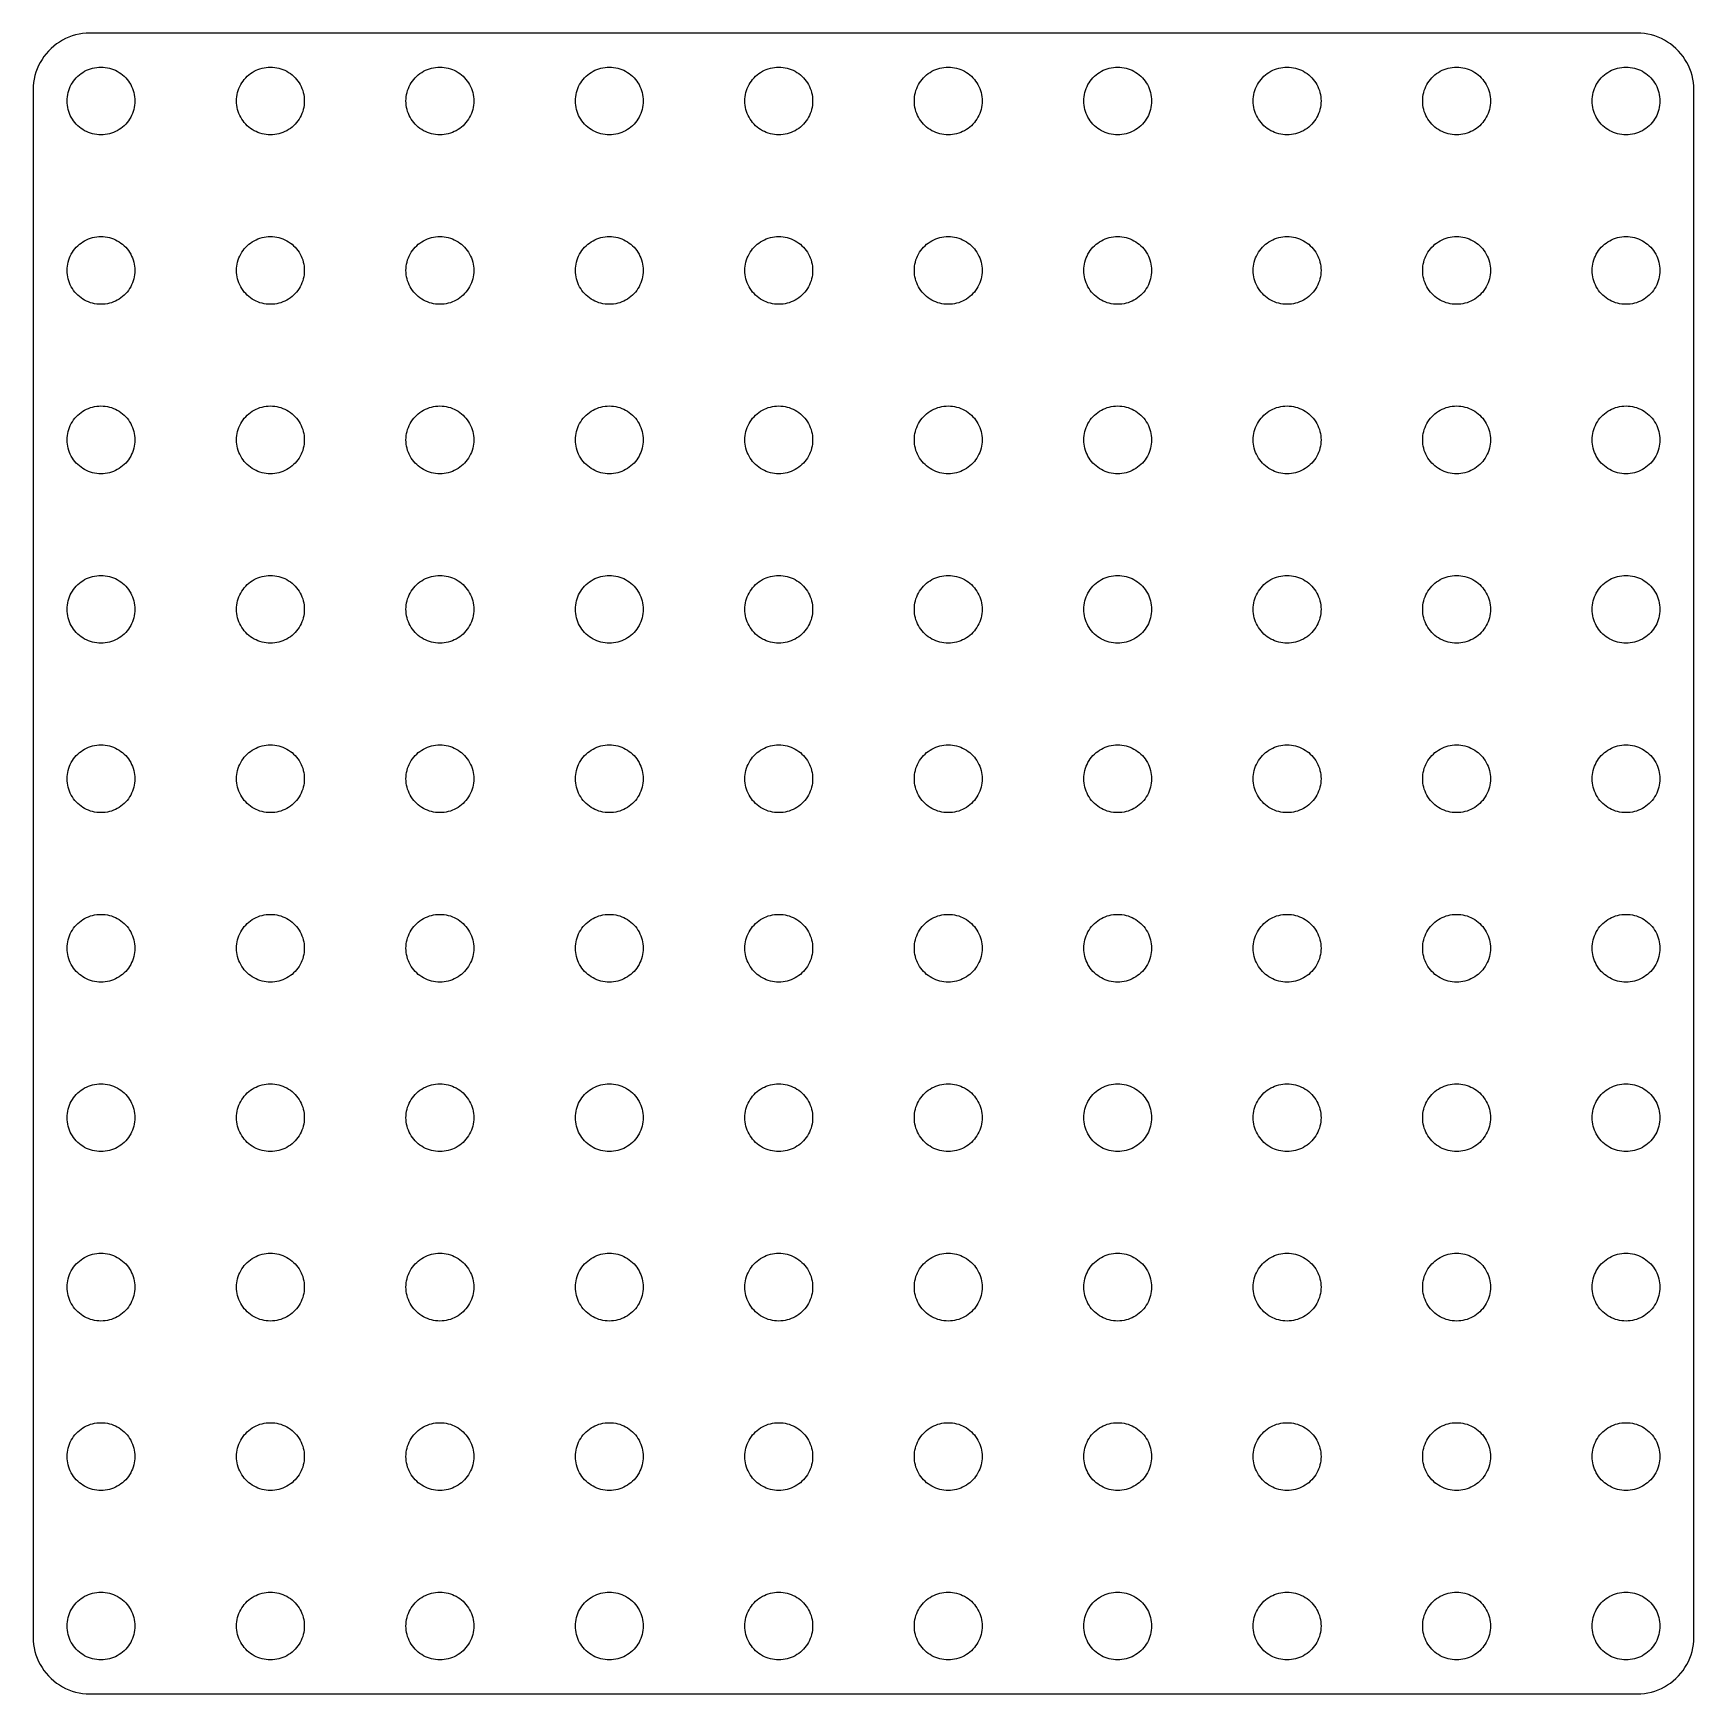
# Model space of a CAD drawing. Header units: metres. Extents: x -74 to 74, y -74 to 74.
import ezdxf

# ---------------------------------------------------------------- set-up
doc = ezdxf.new("R2010")
doc.units = ezdxf.units.M

msp = doc.modelspace()

# ---------------------------------------------------------------- linework, layer by layer
for p, q in [((-68.5, 73.5), (-68.8139, 73.4901)), ((68.5, 73.5), (-68.5, 73.5)), ((68.8139, 73.4901), (68.5, 73.5)), ((-71.9227, 72.1448), (-72.1448, 71.9227)), ((-71.6871, 72.3526), (-71.9227, 72.1448)), ((-71.4389, 72.5451), (-71.6871, 72.3526)), ((-71.1791, 72.7216), (-71.4389, 72.5451)), ((-70.9088, 72.8815), (-71.1791, 72.7216)), ((-70.6289, 73.0241), (-70.9088, 72.8815)), ((-70.3406, 73.1489), (-70.6289, 73.0241)), ((-70.0451, 73.2553), (-70.3406, 73.1489)), ((-69.7435, 73.3429), (-70.0451, 73.2553)), ((-69.4369, 73.4114), (-69.7435, 73.3429)), ((-69.1267, 73.4606), (-69.4369, 73.4114)), ((-68.8139, 73.4901), (-69.1267, 73.4606)), ((69.1267, 73.4606), (68.8139, 73.4901)), ((69.4369, 73.4114), (69.1267, 73.4606)), ((69.7435, 73.3429), (69.4369, 73.4114)), ((70.0451, 73.2553), (69.7435, 73.3429)), ((70.3406, 73.1489), (70.0451, 73.2553)), ((70.6289, 73.0241), (70.3406, 73.1489)), ((70.9088, 72.8815), (70.6289, 73.0241)), ((71.1791, 72.7216), (70.9088, 72.8815)), ((71.4389, 72.5451), (71.1791, 72.7216)), ((71.6871, 72.3526), (71.4389, 72.5451)), ((71.9227, 72.1448), (71.6871, 72.3526)), ((72.1448, 71.9227), (71.9227, 72.1448)), ((-73.0241, 70.6289), (-73.1489, 70.3406)), ((-72.8815, 70.9088), (-73.0241, 70.6289)), ((-72.7216, 71.1791), (-72.8815, 70.9088)), ((-72.5451, 71.4389), (-72.7216, 71.1791)), ((-72.3526, 71.6871), (-72.5451, 71.4389)), ((-72.1448, 71.9227), (-72.3526, 71.6871)), ((72.3526, 71.6871), (72.1448, 71.9227)), ((72.5451, 71.4389), (72.3526, 71.6871)), ((72.7216, 71.1791), (72.5451, 71.4389)), ((72.8815, 70.9088), (72.7216, 71.1791)), ((73.0241, 70.6289), (72.8815, 70.9088)), ((73.1489, 70.3406), (73.0241, 70.6289)), ((-73.4606, 69.1267), (-73.4901, 68.8139)), ((-73.4114, 69.4369), (-73.4606, 69.1267)), ((-73.3429, 69.7435), (-73.4114, 69.4369)), ((-73.2553, 70.0451), (-73.3429, 69.7435)), ((-73.1489, 70.3406), (-73.2553, 70.0451)), ((-70.1289, 68.9453), (-70.033, 69.1075)), ((-70.033, 69.1075), (-69.927, 69.2634)), ((-69.927, 69.2634), (-69.8115, 69.4123)), ((-69.8115, 69.4123), (-69.6869, 69.5536)), ((-69.6869, 69.5536), (-69.5536, 69.6869)), ((-69.5536, 69.6869), (-69.4123, 69.8115)), ((-69.4123, 69.8115), (-69.2634, 69.927)), ((-69.2634, 69.927), (-69.1075, 70.033)), ((-69.1075, 70.033), (-68.9453, 70.1289)), ((-68.9453, 70.1289), (-68.7773, 70.2145)), ((-68.7773, 70.2145), (-68.6044, 70.2893)), ((-68.6044, 70.2893), (-68.427, 70.3532)), ((-68.427, 70.3532), (-68.2461, 70.4057)), ((-68.2461, 70.4057), (-68.0621, 70.4469)), ((-68.0621, 70.4469), (-67.876, 70.4763)), ((-67.876, 70.4763), (-67.6884, 70.4941)), ((-67.6884, 70.4941), (-67.5, 70.5)), ((-67.5, 70.5), (-67.3116, 70.4941)), ((-67.3116, 70.4941), (-67.124, 70.4763)), ((-67.124, 70.4763), (-66.9379, 70.4469)), ((-66.9379, 70.4469), (-66.7539, 70.4057)), ((-66.7539, 70.4057), (-66.573, 70.3532)), ((-66.573, 70.3532), (-66.3956, 70.2893)), ((-66.3956, 70.2893), (-66.2227, 70.2145)), ((-66.2227, 70.2145), (-66.0547, 70.1289)), ((-66.0547, 70.1289), (-65.8925, 70.033)), ((-65.8925, 70.033), (-65.7366, 69.927)), ((-65.7366, 69.927), (-65.5877, 69.8115)), ((-65.5877, 69.8115), (-65.4464, 69.6869)), ((-65.4464, 69.6869), (-65.3131, 69.5536)), ((-65.3131, 69.5536), (-65.1885, 69.4123)), ((-65.1885, 69.4123), (-65.073, 69.2634)), ((-65.073, 69.2634), (-64.967, 69.1075)), ((-64.967, 69.1075), (-64.8711, 68.9453)), ((-55.1289, 68.9453), (-55.033, 69.1075)), ((-55.033, 69.1075), (-54.927, 69.2634)), ((-54.927, 69.2634), (-54.8115, 69.4123)), ((-54.8115, 69.4123), (-54.6869, 69.5536)), ((-54.6869, 69.5536), (-54.5536, 69.6869)), ((-54.5536, 69.6869), (-54.4123, 69.8115)), ((-54.4123, 69.8115), (-54.2634, 69.927)), ((-54.2634, 69.927), (-54.1075, 70.033)), ((-54.1075, 70.033), (-53.9453, 70.1289)), ((-53.9453, 70.1289), (-53.7773, 70.2145)), ((-53.7773, 70.2145), (-53.6044, 70.2893)), ((-53.6044, 70.2893), (-53.427, 70.3532)), ((-53.427, 70.3532), (-53.2461, 70.4057)), ((-53.2461, 70.4057), (-53.0621, 70.4469)), ((-53.0621, 70.4469), (-52.876, 70.4763)), ((-52.876, 70.4763), (-52.6884, 70.4941)), ((-52.6884, 70.4941), (-52.5, 70.5)), ((-52.5, 70.5), (-52.3116, 70.4941)), ((-52.3116, 70.4941), (-52.124, 70.4763)), ((-52.124, 70.4763), (-51.9379, 70.4469)), ((-51.9379, 70.4469), (-51.7539, 70.4057)), ((-51.7539, 70.4057), (-51.5729, 70.3532)), ((-51.5729, 70.3532), (-51.3956, 70.2893)), ((-51.3956, 70.2893), (-51.2227, 70.2145)), ((-51.2227, 70.2145), (-51.0547, 70.1289)), ((-51.0547, 70.1289), (-50.8925, 70.033)), ((-50.8925, 70.033), (-50.7366, 69.927)), ((-50.7366, 69.927), (-50.5877, 69.8115)), ((-50.5877, 69.8115), (-50.4464, 69.6869)), ((-50.4464, 69.6869), (-50.3131, 69.5536)), ((-50.3131, 69.5536), (-50.1885, 69.4123)), ((-50.1885, 69.4123), (-50.0729, 69.2634)), ((-50.0729, 69.2634), (-49.967, 69.1075)), ((-49.967, 69.1075), (-49.8711, 68.9453)), ((-40.1289, 68.9453), (-40.033, 69.1075)), ((-40.033, 69.1075), (-39.927, 69.2634)), ((-39.927, 69.2634), (-39.8115, 69.4123)), ((-39.8115, 69.4123), (-39.6869, 69.5536)), ((-39.6869, 69.5536), (-39.5536, 69.6869)), ((-39.5536, 69.6869), (-39.4123, 69.8115)), ((-39.4123, 69.8115), (-39.2634, 69.927)), ((-39.2634, 69.927), (-39.1075, 70.033)), ((-39.1075, 70.033), (-38.9453, 70.1289)), ((-38.9453, 70.1289), (-38.7773, 70.2145)), ((-38.7773, 70.2145), (-38.6044, 70.2893)), ((-38.6044, 70.2893), (-38.427, 70.3532)), ((-38.427, 70.3532), (-38.2461, 70.4057)), ((-38.2461, 70.4057), (-38.0621, 70.4469)), ((-38.0621, 70.4469), (-37.876, 70.4763)), ((-37.876, 70.4763), (-37.6884, 70.4941)), ((-37.6884, 70.4941), (-37.5, 70.5)), ((-37.5, 70.5), (-37.3116, 70.4941)), ((-37.3116, 70.4941), (-37.124, 70.4763)), ((-37.124, 70.4763), (-36.9379, 70.4469)), ((-36.9379, 70.4469), (-36.7539, 70.4057)), ((-36.7539, 70.4057), (-36.5729, 70.3532)), ((-36.5729, 70.3532), (-36.3956, 70.2893)), ((-36.3956, 70.2893), (-36.2227, 70.2145)), ((-36.2227, 70.2145), (-36.0547, 70.1289)), ((-36.0547, 70.1289), (-35.8925, 70.033)), ((-35.8925, 70.033), (-35.7366, 69.927)), ((-35.7366, 69.927), (-35.5877, 69.8115)), ((-35.5877, 69.8115), (-35.4464, 69.6869)), ((-35.4464, 69.6869), (-35.3131, 69.5536)), ((-35.3131, 69.5536), (-35.1885, 69.4123)), ((-35.1885, 69.4123), (-35.0729, 69.2634)), ((-35.0729, 69.2634), (-34.967, 69.1075)), ((-34.967, 69.1075), (-34.8711, 68.9453)), ((-25.1289, 68.9453), (-25.033, 69.1075)), ((-25.033, 69.1075), (-24.927, 69.2634)), ((-24.927, 69.2634), (-24.8115, 69.4123)), ((-24.8115, 69.4123), (-24.6869, 69.5536)), ((-24.6869, 69.5536), (-24.5536, 69.6869)), ((-24.5536, 69.6869), (-24.4123, 69.8115)), ((-24.4123, 69.8115), (-24.2634, 69.927)), ((-24.2634, 69.927), (-24.1075, 70.033)), ((-24.1075, 70.033), (-23.9453, 70.1289)), ((-23.9453, 70.1289), (-23.7773, 70.2145)), ((-23.7773, 70.2145), (-23.6044, 70.2893)), ((-23.6044, 70.2893), (-23.427, 70.3532)), ((-23.427, 70.3532), (-23.2461, 70.4057)), ((-23.2461, 70.4057), (-23.0621, 70.4469)), ((-23.0621, 70.4469), (-22.876, 70.4763)), ((-22.876, 70.4763), (-22.6884, 70.4941)), ((-22.6884, 70.4941), (-22.5, 70.5)), ((-22.5, 70.5), (-22.3116, 70.4941)), ((-22.3116, 70.4941), (-22.124, 70.4763)), ((-22.124, 70.4763), (-21.9379, 70.4469)), ((-21.9379, 70.4469), (-21.7539, 70.4057)), ((-21.7539, 70.4057), (-21.5729, 70.3532)), ((-21.5729, 70.3532), (-21.3956, 70.2893)), ((-21.3956, 70.2893), (-21.2227, 70.2145)), ((-21.2227, 70.2145), (-21.0547, 70.1289)), ((-21.0547, 70.1289), (-20.8925, 70.033)), ((-20.8925, 70.033), (-20.7366, 69.927)), ((-20.7366, 69.927), (-20.5877, 69.8115)), ((-20.5877, 69.8115), (-20.4464, 69.6869)), ((-20.4464, 69.6869), (-20.3131, 69.5536)), ((-20.3131, 69.5536), (-20.1884, 69.4123)), ((-20.1884, 69.4123), (-20.0729, 69.2634)), ((-20.0729, 69.2634), (-19.967, 69.1075)), ((-19.967, 69.1075), (-19.8711, 68.9453)), ((-10.1289, 68.9453), (-10.033, 69.1075)), ((-10.033, 69.1075), (-9.92705, 69.2634)), ((-9.92705, 69.2634), (-9.81154, 69.4123)), ((-9.81154, 69.4123), (-9.6869, 69.5536)), ((-9.6869, 69.5536), (-9.55363, 69.6869)), ((-9.55363, 69.6869), (-9.41226, 69.8115)), ((-9.41226, 69.8115), (-9.26335, 69.927)), ((-9.26335, 69.927), (-9.10747, 70.033)), ((-9.10747, 70.033), (-8.94525, 70.1289)), ((-8.94525, 70.1289), (-8.77733, 70.2145)), ((-8.77733, 70.2145), (-8.60437, 70.2893)), ((-8.60437, 70.2893), (-8.42705, 70.3532)), ((-8.42705, 70.3532), (-8.24606, 70.4057)), ((-8.24606, 70.4057), (-8.06213, 70.4469)), ((-8.06213, 70.4469), (-7.87599, 70.4763)), ((-7.87599, 70.4763), (-7.68837, 70.4941)), ((-7.68837, 70.4941), (-7.5, 70.5)), ((-7.5, 70.5), (-7.31161, 70.4941)), ((-7.31161, 70.4941), (-7.12399, 70.4763)), ((-7.12399, 70.4763), (-6.93785, 70.4469)), ((-6.93785, 70.4469), (-6.75392, 70.4057)), ((-6.75392, 70.4057), (-6.57294, 70.3532)), ((-6.57294, 70.3532), (-6.39561, 70.2893)), ((-6.39561, 70.2893), (-6.22266, 70.2145)), ((-6.22266, 70.2145), (-6.05473, 70.1289)), ((-6.05473, 70.1289), (-5.89252, 70.033)), ((-5.89252, 70.033), (-5.73663, 69.927)), ((-5.73663, 69.927), (-5.58772, 69.8115)), ((-5.58772, 69.8115), (-5.44635, 69.6869)), ((-5.44635, 69.6869), (-5.31308, 69.5536)), ((-5.31308, 69.5536), (-5.18845, 69.4123)), ((-5.18845, 69.4123), (-5.07294, 69.2634)), ((-5.07294, 69.2634), (-4.96701, 69.1075)), ((-4.96701, 69.1075), (-4.87108, 68.9453)), ((4.87108, 68.9453), (4.96701, 69.1075)), ((4.96701, 69.1075), (5.07294, 69.2634)), ((5.07294, 69.2634), (5.18845, 69.4123)), ((5.18845, 69.4123), (5.31308, 69.5536)), ((5.31308, 69.5536), (5.44635, 69.6869)), ((5.44635, 69.6869), (5.58772, 69.8115)), ((5.58772, 69.8115), (5.73663, 69.927)), ((5.73663, 69.927), (5.89252, 70.033)), ((5.89252, 70.033), (6.05473, 70.1289)), ((6.05473, 70.1289), (6.22266, 70.2145)), ((6.22266, 70.2145), (6.39561, 70.2893)), ((6.39561, 70.2893), (6.57294, 70.3532)), ((6.57294, 70.3532), (6.75392, 70.4057)), ((6.75392, 70.4057), (6.93785, 70.4469)), ((6.93785, 70.4469), (7.12399, 70.4763)), ((7.12399, 70.4763), (7.31161, 70.4941)), ((7.31161, 70.4941), (7.5, 70.5)), ((7.5, 70.5), (7.68837, 70.4941)), ((7.68837, 70.4941), (7.87599, 70.4763)), ((7.87599, 70.4763), (8.06213, 70.4469)), ((8.06213, 70.4469), (8.24606, 70.4057)), ((8.24606, 70.4057), (8.42705, 70.3532)), ((8.42705, 70.3532), (8.60437, 70.2893)), ((8.60437, 70.2893), (8.77733, 70.2145)), ((8.77733, 70.2145), (8.94525, 70.1289)), ((8.94525, 70.1289), (9.10747, 70.033)), ((9.10747, 70.033), (9.26335, 69.927)), ((9.26335, 69.927), (9.41226, 69.8115)), ((9.41226, 69.8115), (9.55363, 69.6869)), ((9.55363, 69.6869), (9.6869, 69.5536)), ((9.6869, 69.5536), (9.81154, 69.4123)), ((9.81154, 69.4123), (9.92705, 69.2634)), ((9.92705, 69.2634), (10.033, 69.1075)), ((10.033, 69.1075), (10.1289, 68.9453)), ((19.8711, 68.9453), (19.967, 69.1075)), ((19.967, 69.1075), (20.0729, 69.2634)), ((20.0729, 69.2634), (20.1884, 69.4123)), ((20.1884, 69.4123), (20.3131, 69.5536)), ((20.3131, 69.5536), (20.4464, 69.6869)), ((20.4464, 69.6869), (20.5877, 69.8115)), ((20.5877, 69.8115), (20.7366, 69.927)), ((20.7366, 69.927), (20.8925, 70.033)), ((20.8925, 70.033), (21.0547, 70.1289)), ((21.0547, 70.1289), (21.2227, 70.2145)), ((21.2227, 70.2145), (21.3956, 70.2893)), ((21.3956, 70.2893), (21.5729, 70.3532)), ((21.5729, 70.3532), (21.7539, 70.4057)), ((21.7539, 70.4057), (21.9379, 70.4469)), ((21.9379, 70.4469), (22.124, 70.4763)), ((22.124, 70.4763), (22.3116, 70.4941)), ((22.3116, 70.4941), (22.5, 70.5)), ((22.5, 70.5), (22.6884, 70.4941)), ((22.6884, 70.4941), (22.876, 70.4763)), ((22.876, 70.4763), (23.0621, 70.4469)), ((23.0621, 70.4469), (23.2461, 70.4057)), ((23.2461, 70.4057), (23.427, 70.3532)), ((23.427, 70.3532), (23.6044, 70.2893)), ((23.6044, 70.2893), (23.7773, 70.2145)), ((23.7773, 70.2145), (23.9453, 70.1289)), ((23.9453, 70.1289), (24.1075, 70.033)), ((24.1075, 70.033), (24.2634, 69.927)), ((24.2634, 69.927), (24.4123, 69.8115)), ((24.4123, 69.8115), (24.5536, 69.6869)), ((24.5536, 69.6869), (24.6869, 69.5536)), ((24.6869, 69.5536), (24.8115, 69.4123)), ((24.8115, 69.4123), (24.927, 69.2634)), ((24.927, 69.2634), (25.033, 69.1075)), ((25.033, 69.1075), (25.1289, 68.9453)), ((34.8711, 68.9453), (34.967, 69.1075)), ((34.967, 69.1075), (35.0729, 69.2634)), ((35.0729, 69.2634), (35.1885, 69.4123)), ((35.1885, 69.4123), (35.3131, 69.5536)), ((35.3131, 69.5536), (35.4464, 69.6869)), ((35.4464, 69.6869), (35.5877, 69.8115)), ((35.5877, 69.8115), (35.7366, 69.927)), ((35.7366, 69.927), (35.8925, 70.033)), ((35.8925, 70.033), (36.0547, 70.1289)), ((36.0547, 70.1289), (36.2227, 70.2145)), ((36.2227, 70.2145), (36.3956, 70.2893)), ((36.3956, 70.2893), (36.5729, 70.3532)), ((36.5729, 70.3532), (36.7539, 70.4057)), ((36.7539, 70.4057), (36.9379, 70.4469)), ((36.9379, 70.4469), (37.124, 70.4763)), ((37.124, 70.4763), (37.3116, 70.4941)), ((37.3116, 70.4941), (37.5, 70.5)), ((37.5, 70.5), (37.6884, 70.4941)), ((37.6884, 70.4941), (37.876, 70.4763)), ((37.876, 70.4763), (38.0621, 70.4469)), ((38.0621, 70.4469), (38.2461, 70.4057)), ((38.2461, 70.4057), (38.427, 70.3532)), ((38.427, 70.3532), (38.6044, 70.2893)), ((38.6044, 70.2893), (38.7773, 70.2145)), ((38.7773, 70.2145), (38.9453, 70.1289)), ((38.9453, 70.1289), (39.1075, 70.033)), ((39.1075, 70.033), (39.2634, 69.927)), ((39.2634, 69.927), (39.4123, 69.8115)), ((39.4123, 69.8115), (39.5536, 69.6869)), ((39.5536, 69.6869), (39.6869, 69.5536)), ((39.6869, 69.5536), (39.8115, 69.4123)), ((39.8115, 69.4123), (39.927, 69.2634)), ((39.927, 69.2634), (40.033, 69.1075)), ((40.033, 69.1075), (40.1289, 68.9453)), ((49.8711, 68.9453), (49.967, 69.1075)), ((49.967, 69.1075), (50.0729, 69.2634)), ((50.0729, 69.2634), (50.1885, 69.4123)), ((50.1885, 69.4123), (50.3131, 69.5536)), ((50.3131, 69.5536), (50.4464, 69.6869)), ((50.4464, 69.6869), (50.5877, 69.8115)), ((50.5877, 69.8115), (50.7366, 69.927)), ((50.7366, 69.927), (50.8925, 70.033)), ((50.8925, 70.033), (51.0547, 70.1289)), ((51.0547, 70.1289), (51.2227, 70.2145)), ((51.2227, 70.2145), (51.3956, 70.2893)), ((51.3956, 70.2893), (51.5729, 70.3532)), ((51.5729, 70.3532), (51.7539, 70.4057)), ((51.7539, 70.4057), (51.9379, 70.4469)), ((51.9379, 70.4469), (52.124, 70.4763)), ((52.124, 70.4763), (52.3116, 70.4941)), ((52.3116, 70.4941), (52.5, 70.5)), ((52.5, 70.5), (52.6884, 70.4941)), ((52.6884, 70.4941), (52.876, 70.4763)), ((52.876, 70.4763), (53.0621, 70.4469)), ((53.0621, 70.4469), (53.2461, 70.4057)), ((53.2461, 70.4057), (53.427, 70.3532)), ((53.427, 70.3532), (53.6044, 70.2893)), ((53.6044, 70.2893), (53.7773, 70.2145)), ((53.7773, 70.2145), (53.9453, 70.1289)), ((53.9453, 70.1289), (54.1075, 70.033)), ((54.1075, 70.033), (54.2634, 69.927)), ((54.2634, 69.927), (54.4123, 69.8115)), ((54.4123, 69.8115), (54.5536, 69.6869)), ((54.5536, 69.6869), (54.6869, 69.5536)), ((54.6869, 69.5536), (54.8115, 69.4123)), ((54.8115, 69.4123), (54.927, 69.2634)), ((54.927, 69.2634), (55.033, 69.1075)), ((55.033, 69.1075), (55.1289, 68.9453)), ((64.8711, 68.9453), (64.967, 69.1075)), ((64.967, 69.1075), (65.073, 69.2634)), ((65.073, 69.2634), (65.1885, 69.4123)), ((65.1885, 69.4123), (65.3131, 69.5536)), ((65.3131, 69.5536), (65.4464, 69.6869)), ((65.4464, 69.6869), (65.5877, 69.8115)), ((65.5877, 69.8115), (65.7366, 69.927)), ((65.7366, 69.927), (65.8925, 70.033)), ((65.8925, 70.033), (66.0547, 70.1289)), ((66.0547, 70.1289), (66.2227, 70.2145)), ((66.2227, 70.2145), (66.3956, 70.2893)), ((66.3956, 70.2893), (66.573, 70.3532)), ((66.573, 70.3532), (66.7539, 70.4057)), ((66.7539, 70.4057), (66.9379, 70.4469)), ((66.9379, 70.4469), (67.124, 70.4763)), ((67.124, 70.4763), (67.3116, 70.4941)), ((67.3116, 70.4941), (67.5, 70.5)), ((67.5, 70.5), (67.6884, 70.4941)), ((67.6884, 70.4941), (67.876, 70.4763)), ((67.876, 70.4763), (68.0621, 70.4469)), ((68.0621, 70.4469), (68.2461, 70.4057)), ((68.2461, 70.4057), (68.427, 70.3532)), ((68.427, 70.3532), (68.6044, 70.2893)), ((68.6044, 70.2893), (68.7773, 70.2145)), ((68.7773, 70.2145), (68.9453, 70.1289)), ((68.9453, 70.1289), (69.1075, 70.033)), ((69.1075, 70.033), (69.2634, 69.927)), ((69.2634, 69.927), (69.4123, 69.8115)), ((69.4123, 69.8115), (69.5536, 69.6869)), ((69.5536, 69.6869), (69.6869, 69.5536)), ((69.6869, 69.5536), (69.8115, 69.4123)), ((69.8115, 69.4123), (69.927, 69.2634)), ((69.927, 69.2634), (70.033, 69.1075)), ((70.033, 69.1075), (70.1289, 68.9453)), ((73.2553, 70.0451), (73.1489, 70.3406)), ((73.3429, 69.7435), (73.2553, 70.0451)), ((73.4114, 69.4369), (73.3429, 69.7435)), ((73.4606, 69.1267), (73.4114, 69.4369)), ((73.4901, 68.8139), (73.4606, 69.1267)), ((-73.4901, 68.8139), (-73.5, 68.5)), ((-73.5, 68.5), (-73.5, -68.5)), ((-70.5, 67.5), (-70.4941, 67.6884)), ((-70.4941, 67.6884), (-70.4763, 67.876)), ((-70.4763, 67.876), (-70.4469, 68.0621)), ((-70.4469, 68.0621), (-70.4057, 68.2461)), ((-70.4057, 68.2461), (-70.3532, 68.427)), ((-70.3532, 68.427), (-70.2893, 68.6044)), ((-70.2893, 68.6044), (-70.2145, 68.7773)), ((-70.2145, 68.7773), (-70.1289, 68.9453)), ((-64.8711, 68.9453), (-64.7855, 68.7773)), ((-64.7855, 68.7773), (-64.7107, 68.6044)), ((-64.7107, 68.6044), (-64.6468, 68.427)), ((-64.6468, 68.427), (-64.5943, 68.2461)), ((-64.5943, 68.2461), (-64.5531, 68.0621)), ((-64.5531, 68.0621), (-64.5237, 67.876)), ((-64.5237, 67.876), (-64.5059, 67.6884)), ((-64.5059, 67.6884), (-64.5, 67.5)), ((-55.5, 67.5), (-55.4941, 67.6884)), ((-55.4941, 67.6884), (-55.4763, 67.876)), ((-55.4763, 67.876), (-55.4469, 68.0621)), ((-55.4469, 68.0621), (-55.4057, 68.2461)), ((-55.4057, 68.2461), (-55.3532, 68.427)), ((-55.3532, 68.427), (-55.2893, 68.6044)), ((-55.2893, 68.6044), (-55.2145, 68.7773)), ((-55.2145, 68.7773), (-55.1289, 68.9453)), ((-49.8711, 68.9453), (-49.7855, 68.7773)), ((-49.7855, 68.7773), (-49.7107, 68.6044)), ((-49.7107, 68.6044), (-49.6468, 68.427)), ((-49.6468, 68.427), (-49.5942, 68.2461)), ((-49.5942, 68.2461), (-49.5531, 68.0621)), ((-49.5531, 68.0621), (-49.5237, 67.876)), ((-49.5237, 67.876), (-49.5059, 67.6884)), ((-49.5059, 67.6884), (-49.5, 67.5)), ((-40.5, 67.5), (-40.4941, 67.6884)), ((-40.4941, 67.6884), (-40.4763, 67.876)), ((-40.4763, 67.876), (-40.4469, 68.0621)), ((-40.4469, 68.0621), (-40.4057, 68.2461)), ((-40.4057, 68.2461), (-40.3532, 68.427)), ((-40.3532, 68.427), (-40.2893, 68.6044)), ((-40.2893, 68.6044), (-40.2145, 68.7773)), ((-40.2145, 68.7773), (-40.1289, 68.9453)), ((-34.8711, 68.9453), (-34.7855, 68.7773)), ((-34.7855, 68.7773), (-34.7107, 68.6044)), ((-34.7107, 68.6044), (-34.6468, 68.427)), ((-34.6468, 68.427), (-34.5942, 68.2461)), ((-34.5942, 68.2461), (-34.5531, 68.0621)), ((-34.5531, 68.0621), (-34.5237, 67.876)), ((-34.5237, 67.876), (-34.5059, 67.6884)), ((-34.5059, 67.6884), (-34.5, 67.5)), ((-25.5, 67.5), (-25.4941, 67.6884)), ((-25.4941, 67.6884), (-25.4763, 67.876)), ((-25.4763, 67.876), (-25.4469, 68.0621)), ((-25.4469, 68.0621), (-25.4057, 68.2461)), ((-25.4057, 68.2461), (-25.3532, 68.427)), ((-25.3532, 68.427), (-25.2893, 68.6044)), ((-25.2893, 68.6044), (-25.2145, 68.7773)), ((-25.2145, 68.7773), (-25.1289, 68.9453)), ((-19.8711, 68.9453), (-19.7855, 68.7773)), ((-19.7855, 68.7773), (-19.7107, 68.6044)), ((-19.7107, 68.6044), (-19.6468, 68.427)), ((-19.6468, 68.427), (-19.5942, 68.2461)), ((-19.5942, 68.2461), (-19.5531, 68.0621)), ((-19.5531, 68.0621), (-19.5237, 67.876)), ((-19.5237, 67.876), (-19.5059, 67.6884)), ((-19.5059, 67.6884), (-19.5, 67.5)), ((-10.5, 67.5), (-10.4941, 67.6884)), ((-10.4941, 67.6884), (-10.4763, 67.876)), ((-10.4763, 67.876), (-10.4469, 68.0621)), ((-10.4469, 68.0621), (-10.4057, 68.2461)), ((-10.4057, 68.2461), (-10.3532, 68.427)), ((-10.3532, 68.427), (-10.2893, 68.6044)), ((-10.2893, 68.6044), (-10.2145, 68.7773)), ((-10.2145, 68.7773), (-10.1289, 68.9453)), ((-4.87108, 68.9453), (-4.78551, 68.7773)), ((-4.78551, 68.7773), (-4.71066, 68.6044)), ((-4.71066, 68.6044), (-4.64682, 68.427)), ((-4.64682, 68.427), (-4.59424, 68.2461)), ((-4.59424, 68.2461), (-4.55313, 68.0621)), ((-4.55313, 68.0621), (-4.52365, 67.876)), ((-4.52365, 67.876), (-4.50591, 67.6884)), ((-4.50591, 67.6884), (-4.5, 67.5)), ((4.5, 67.5), (4.50591, 67.6884)), ((4.50591, 67.6884), (4.52365, 67.876)), ((4.52365, 67.876), (4.55313, 68.0621)), ((4.55313, 68.0621), (4.59424, 68.2461)), ((4.59424, 68.2461), (4.64682, 68.427)), ((4.64682, 68.427), (4.71066, 68.6044)), ((4.71066, 68.6044), (4.78551, 68.7773)), ((4.78551, 68.7773), (4.87108, 68.9453)), ((10.1289, 68.9453), (10.2145, 68.7773)), ((10.2145, 68.7773), (10.2893, 68.6044)), ((10.2893, 68.6044), (10.3532, 68.427)), ((10.3532, 68.427), (10.4057, 68.2461)), ((10.4057, 68.2461), (10.4469, 68.0621)), ((10.4469, 68.0621), (10.4763, 67.876)), ((10.4763, 67.876), (10.4941, 67.6884)), ((10.4941, 67.6884), (10.5, 67.5)), ((19.5, 67.5), (19.5059, 67.6884)), ((19.5059, 67.6884), (19.5237, 67.876)), ((19.5237, 67.876), (19.5531, 68.0621)), ((19.5531, 68.0621), (19.5942, 68.2461)), ((19.5942, 68.2461), (19.6468, 68.427)), ((19.6468, 68.427), (19.7107, 68.6044)), ((19.7107, 68.6044), (19.7855, 68.7773)), ((19.7855, 68.7773), (19.8711, 68.9453)), ((25.1289, 68.9453), (25.2145, 68.7773)), ((25.2145, 68.7773), (25.2893, 68.6044)), ((25.2893, 68.6044), (25.3532, 68.427)), ((25.3532, 68.427), (25.4057, 68.2461)), ((25.4057, 68.2461), (25.4469, 68.0621)), ((25.4469, 68.0621), (25.4763, 67.876)), ((25.4763, 67.876), (25.4941, 67.6884)), ((25.4941, 67.6884), (25.5, 67.5)), ((34.5, 67.5), (34.5059, 67.6884)), ((34.5059, 67.6884), (34.5237, 67.876)), ((34.5237, 67.876), (34.5531, 68.0621)), ((34.5531, 68.0621), (34.5942, 68.2461)), ((34.5942, 68.2461), (34.6468, 68.427)), ((34.6468, 68.427), (34.7107, 68.6044)), ((34.7107, 68.6044), (34.7855, 68.7773)), ((34.7855, 68.7773), (34.8711, 68.9453)), ((40.1289, 68.9453), (40.2145, 68.7773)), ((40.2145, 68.7773), (40.2893, 68.6044)), ((40.2893, 68.6044), (40.3532, 68.427)), ((40.3532, 68.427), (40.4057, 68.2461)), ((40.4057, 68.2461), (40.4469, 68.0621)), ((40.4469, 68.0621), (40.4763, 67.876)), ((40.4763, 67.876), (40.4941, 67.6884)), ((40.4941, 67.6884), (40.5, 67.5)), ((49.5, 67.5), (49.5059, 67.6884)), ((49.5059, 67.6884), (49.5237, 67.876)), ((49.5237, 67.876), (49.5531, 68.0621)), ((49.5531, 68.0621), (49.5942, 68.2461)), ((49.5942, 68.2461), (49.6468, 68.427)), ((49.6468, 68.427), (49.7107, 68.6044)), ((49.7107, 68.6044), (49.7855, 68.7773)), ((49.7855, 68.7773), (49.8711, 68.9453)), ((55.1289, 68.9453), (55.2145, 68.7773)), ((55.2145, 68.7773), (55.2893, 68.6044)), ((55.2893, 68.6044), (55.3532, 68.427)), ((55.3532, 68.427), (55.4057, 68.2461)), ((55.4057, 68.2461), (55.4469, 68.0621)), ((55.4469, 68.0621), (55.4763, 67.876)), ((55.4763, 67.876), (55.4941, 67.6884)), ((55.4941, 67.6884), (55.5, 67.5)), ((64.5, 67.5), (64.5059, 67.6884)), ((64.5059, 67.6884), (64.5237, 67.876)), ((64.5237, 67.876), (64.5531, 68.0621)), ((64.5531, 68.0621), (64.5943, 68.2461)), ((64.5943, 68.2461), (64.6468, 68.427)), ((64.6468, 68.427), (64.7107, 68.6044)), ((64.7107, 68.6044), (64.7855, 68.7773)), ((64.7855, 68.7773), (64.8711, 68.9453)), ((70.1289, 68.9453), (70.2145, 68.7773)), ((70.2145, 68.7773), (70.2893, 68.6044)), ((70.2893, 68.6044), (70.3532, 68.427)), ((70.3532, 68.427), (70.4057, 68.2461)), ((70.4057, 68.2461), (70.4469, 68.0621)), ((70.4469, 68.0621), (70.4763, 67.876)), ((70.4763, 67.876), (70.4941, 67.6884)), ((70.4941, 67.6884), (70.5, 67.5)), ((73.5, 68.5), (73.4901, 68.8139)), ((73.5, -68.5), (73.5, 68.5)), ((-70.4941, 67.3116), (-70.5, 67.5)), ((-70.4763, 67.124), (-70.4941, 67.3116)), ((-70.4469, 66.9379), (-70.4763, 67.124)), ((-70.4057, 66.7539), (-70.4469, 66.9379)), ((-70.3532, 66.573), (-70.4057, 66.7539)), ((-70.2893, 66.3956), (-70.3532, 66.573)), ((-70.2145, 66.2227), (-70.2893, 66.3956)), ((-70.1289, 66.0547), (-70.2145, 66.2227)), ((-64.7855, 66.2227), (-64.8711, 66.0547)), ((-64.7107, 66.3956), (-64.7855, 66.2227)), ((-64.6468, 66.573), (-64.7107, 66.3956)), ((-64.5943, 66.7539), (-64.6468, 66.573)), ((-64.5531, 66.9379), (-64.5943, 66.7539)), ((-64.5237, 67.124), (-64.5531, 66.9379)), ((-64.5059, 67.3116), (-64.5237, 67.124)), ((-64.5, 67.5), (-64.5059, 67.3116)), ((-55.4941, 67.3116), (-55.5, 67.5)), ((-55.4763, 67.124), (-55.4941, 67.3116)), ((-55.4469, 66.9379), (-55.4763, 67.124)), ((-55.4057, 66.7539), (-55.4469, 66.9379)), ((-55.3532, 66.573), (-55.4057, 66.7539)), ((-55.2893, 66.3956), (-55.3532, 66.573)), ((-55.2145, 66.2227), (-55.2893, 66.3956)), ((-55.1289, 66.0547), (-55.2145, 66.2227)), ((-49.7855, 66.2227), (-49.8711, 66.0547)), ((-49.7107, 66.3956), (-49.7855, 66.2227)), ((-49.6468, 66.573), (-49.7107, 66.3956)), ((-49.5942, 66.7539), (-49.6468, 66.573)), ((-49.5531, 66.9379), (-49.5942, 66.7539)), ((-49.5237, 67.124), (-49.5531, 66.9379)), ((-49.5059, 67.3116), (-49.5237, 67.124)), ((-49.5, 67.5), (-49.5059, 67.3116)), ((-40.4941, 67.3116), (-40.5, 67.5)), ((-40.4763, 67.124), (-40.4941, 67.3116)), ((-40.4469, 66.9379), (-40.4763, 67.124)), ((-40.4057, 66.7539), (-40.4469, 66.9379)), ((-40.3532, 66.573), (-40.4057, 66.7539)), ((-40.2893, 66.3956), (-40.3532, 66.573)), ((-40.2145, 66.2227), (-40.2893, 66.3956)), ((-40.1289, 66.0547), (-40.2145, 66.2227)), ((-34.7855, 66.2227), (-34.8711, 66.0547)), ((-34.7107, 66.3956), (-34.7855, 66.2227)), ((-34.6468, 66.573), (-34.7107, 66.3956)), ((-34.5942, 66.7539), (-34.6468, 66.573)), ((-34.5531, 66.9379), (-34.5942, 66.7539)), ((-34.5237, 67.124), (-34.5531, 66.9379)), ((-34.5059, 67.3116), (-34.5237, 67.124)), ((-34.5, 67.5), (-34.5059, 67.3116)), ((-25.4941, 67.3116), (-25.5, 67.5)), ((-25.4763, 67.124), (-25.4941, 67.3116)), ((-25.4469, 66.9379), (-25.4763, 67.124)), ((-25.4057, 66.7539), (-25.4469, 66.9379)), ((-25.3532, 66.573), (-25.4057, 66.7539)), ((-25.2893, 66.3956), (-25.3532, 66.573)), ((-25.2145, 66.2227), (-25.2893, 66.3956)), ((-25.1289, 66.0547), (-25.2145, 66.2227)), ((-19.7855, 66.2227), (-19.8711, 66.0547)), ((-19.7107, 66.3956), (-19.7855, 66.2227)), ((-19.6468, 66.573), (-19.7107, 66.3956)), ((-19.5942, 66.7539), (-19.6468, 66.573)), ((-19.5531, 66.9379), (-19.5942, 66.7539)), ((-19.5237, 67.124), (-19.5531, 66.9379)), ((-19.5059, 67.3116), (-19.5237, 67.124)), ((-19.5, 67.5), (-19.5059, 67.3116)), ((-10.4941, 67.3116), (-10.5, 67.5)), ((-10.4763, 67.124), (-10.4941, 67.3116)), ((-10.4469, 66.9379), (-10.4763, 67.124)), ((-10.4057, 66.7539), (-10.4469, 66.9379)), ((-10.3532, 66.573), (-10.4057, 66.7539)), ((-10.2893, 66.3956), (-10.3532, 66.573)), ((-10.2145, 66.2227), (-10.2893, 66.3956)), ((-10.1289, 66.0547), (-10.2145, 66.2227)), ((-4.78551, 66.2227), (-4.87108, 66.0547)), ((-4.71066, 66.3956), (-4.78551, 66.2227)), ((-4.64682, 66.573), (-4.71066, 66.3956)), ((-4.59424, 66.7539), (-4.64682, 66.573)), ((-4.55313, 66.9379), (-4.59424, 66.7539)), ((-4.52365, 67.124), (-4.55313, 66.9379)), ((-4.50591, 67.3116), (-4.52365, 67.124)), ((-4.5, 67.5), (-4.50591, 67.3116)), ((4.50591, 67.3116), (4.5, 67.5)), ((4.52365, 67.124), (4.50591, 67.3116)), ((4.55313, 66.9379), (4.52365, 67.124)), ((4.59424, 66.7539), (4.55313, 66.9379)), ((4.64682, 66.573), (4.59424, 66.7539)), ((4.71066, 66.3956), (4.64682, 66.573)), ((4.78551, 66.2227), (4.71066, 66.3956)), ((4.87108, 66.0547), (4.78551, 66.2227)), ((10.2145, 66.2227), (10.1289, 66.0547)), ((10.2893, 66.3956), (10.2145, 66.2227)), ((10.3532, 66.573), (10.2893, 66.3956)), ((10.4057, 66.7539), (10.3532, 66.573)), ((10.4469, 66.9379), (10.4057, 66.7539)), ((10.4763, 67.124), (10.4469, 66.9379)), ((10.4941, 67.3116), (10.4763, 67.124)), ((10.5, 67.5), (10.4941, 67.3116)), ((19.5059, 67.3116), (19.5, 67.5)), ((19.5237, 67.124), (19.5059, 67.3116)), ((19.5531, 66.9379), (19.5237, 67.124)), ((19.5942, 66.7539), (19.5531, 66.9379)), ((19.6468, 66.573), (19.5942, 66.7539)), ((19.7107, 66.3956), (19.6468, 66.573)), ((19.7855, 66.2227), (19.7107, 66.3956)), ((19.8711, 66.0547), (19.7855, 66.2227)), ((25.2145, 66.2227), (25.1289, 66.0547)), ((25.2893, 66.3956), (25.2145, 66.2227)), ((25.3532, 66.573), (25.2893, 66.3956)), ((25.4057, 66.7539), (25.3532, 66.573)), ((25.4469, 66.9379), (25.4057, 66.7539)), ((25.4763, 67.124), (25.4469, 66.9379)), ((25.4941, 67.3116), (25.4763, 67.124)), ((25.5, 67.5), (25.4941, 67.3116)), ((34.5059, 67.3116), (34.5, 67.5)), ((34.5237, 67.124), (34.5059, 67.3116)), ((34.5531, 66.9379), (34.5237, 67.124)), ((34.5942, 66.7539), (34.5531, 66.9379)), ((34.6468, 66.573), (34.5942, 66.7539)), ((34.7107, 66.3956), (34.6468, 66.573)), ((34.7855, 66.2227), (34.7107, 66.3956)), ((34.8711, 66.0547), (34.7855, 66.2227)), ((40.2145, 66.2227), (40.1289, 66.0547)), ((40.2893, 66.3956), (40.2145, 66.2227)), ((40.3532, 66.573), (40.2893, 66.3956)), ((40.4057, 66.7539), (40.3532, 66.573)), ((40.4469, 66.9379), (40.4057, 66.7539)), ((40.4763, 67.124), (40.4469, 66.9379)), ((40.4941, 67.3116), (40.4763, 67.124)), ((40.5, 67.5), (40.4941, 67.3116)), ((49.5059, 67.3116), (49.5, 67.5)), ((49.5237, 67.124), (49.5059, 67.3116)), ((49.5531, 66.9379), (49.5237, 67.124)), ((49.5942, 66.7539), (49.5531, 66.9379)), ((49.6468, 66.573), (49.5942, 66.7539)), ((49.7107, 66.3956), (49.6468, 66.573)), ((49.7855, 66.2227), (49.7107, 66.3956)), ((49.8711, 66.0547), (49.7855, 66.2227)), ((55.2145, 66.2227), (55.1289, 66.0547)), ((55.2893, 66.3956), (55.2145, 66.2227)), ((55.3532, 66.573), (55.2893, 66.3956)), ((55.4057, 66.7539), (55.3532, 66.573)), ((55.4469, 66.9379), (55.4057, 66.7539)), ((55.4763, 67.124), (55.4469, 66.9379)), ((55.4941, 67.3116), (55.4763, 67.124)), ((55.5, 67.5), (55.4941, 67.3116)), ((64.5059, 67.3116), (64.5, 67.5)), ((64.5237, 67.124), (64.5059, 67.3116)), ((64.5531, 66.9379), (64.5237, 67.124)), ((64.5943, 66.7539), (64.5531, 66.9379)), ((64.6468, 66.573), (64.5943, 66.7539)), ((64.7107, 66.3956), (64.6468, 66.573)), ((64.7855, 66.2227), (64.7107, 66.3956)), ((64.8711, 66.0547), (64.7855, 66.2227)), ((70.2145, 66.2227), (70.1289, 66.0547)), ((70.2893, 66.3956), (70.2145, 66.2227)), ((70.3532, 66.573), (70.2893, 66.3956)), ((70.4057, 66.7539), (70.3532, 66.573)), ((70.4469, 66.9379), (70.4057, 66.7539)), ((70.4763, 67.124), (70.4469, 66.9379)), ((70.4941, 67.3116), (70.4763, 67.124)), ((70.5, 67.5), (70.4941, 67.3116)), ((-70.033, 65.8925), (-70.1289, 66.0547)), ((-69.927, 65.7366), (-70.033, 65.8925)), ((-69.8115, 65.5877), (-69.927, 65.7366)), ((-69.6869, 65.4464), (-69.8115, 65.5877)), ((-69.5536, 65.3131), (-69.6869, 65.4464)), ((-69.4123, 65.1885), (-69.5536, 65.3131)), ((-69.2634, 65.073), (-69.4123, 65.1885)), ((-69.1075, 64.967), (-69.2634, 65.073)), ((-68.9453, 64.8711), (-69.1075, 64.967)), ((-68.7773, 64.7855), (-68.9453, 64.8711)), ((-68.6044, 64.7107), (-68.7773, 64.7855)), ((-68.427, 64.6468), (-68.6044, 64.7107)), ((-66.3956, 64.7107), (-66.573, 64.6468)), ((-66.2227, 64.7855), (-66.3956, 64.7107)), ((-66.0547, 64.8711), (-66.2227, 64.7855)), ((-65.8925, 64.967), (-66.0547, 64.8711)), ((-65.7366, 65.073), (-65.8925, 64.967)), ((-65.5877, 65.1885), (-65.7366, 65.073)), ((-65.4464, 65.3131), (-65.5877, 65.1885)), ((-65.3131, 65.4464), (-65.4464, 65.3131)), ((-65.1885, 65.5877), (-65.3131, 65.4464)), ((-65.073, 65.7366), (-65.1885, 65.5877)), ((-64.967, 65.8925), (-65.073, 65.7366)), ((-64.8711, 66.0547), (-64.967, 65.8925)), ((-55.033, 65.8925), (-55.1289, 66.0547)), ((-54.927, 65.7366), (-55.033, 65.8925)), ((-54.8115, 65.5877), (-54.927, 65.7366)), ((-54.6869, 65.4464), (-54.8115, 65.5877)), ((-54.5536, 65.3131), (-54.6869, 65.4464)), ((-54.4123, 65.1885), (-54.5536, 65.3131)), ((-54.2634, 65.073), (-54.4123, 65.1885)), ((-54.1075, 64.967), (-54.2634, 65.073)), ((-53.9453, 64.8711), (-54.1075, 64.967)), ((-53.7773, 64.7855), (-53.9453, 64.8711)), ((-53.6044, 64.7107), (-53.7773, 64.7855)), ((-53.427, 64.6468), (-53.6044, 64.7107)), ((-51.3956, 64.7107), (-51.5729, 64.6468)), ((-51.2227, 64.7855), (-51.3956, 64.7107)), ((-51.0547, 64.8711), (-51.2227, 64.7855)), ((-50.8925, 64.967), (-51.0547, 64.8711)), ((-50.7366, 65.073), (-50.8925, 64.967)), ((-50.5877, 65.1885), (-50.7366, 65.073)), ((-50.4464, 65.3131), (-50.5877, 65.1885)), ((-50.3131, 65.4464), (-50.4464, 65.3131)), ((-50.1885, 65.5877), (-50.3131, 65.4464)), ((-50.0729, 65.7366), (-50.1885, 65.5877)), ((-49.967, 65.8925), (-50.0729, 65.7366)), ((-49.8711, 66.0547), (-49.967, 65.8925)), ((-40.033, 65.8925), (-40.1289, 66.0547)), ((-39.927, 65.7366), (-40.033, 65.8925)), ((-39.8115, 65.5877), (-39.927, 65.7366)), ((-39.6869, 65.4464), (-39.8115, 65.5877)), ((-39.5536, 65.3131), (-39.6869, 65.4464)), ((-39.4123, 65.1885), (-39.5536, 65.3131)), ((-39.2634, 65.073), (-39.4123, 65.1885)), ((-39.1075, 64.967), (-39.2634, 65.073)), ((-38.9453, 64.8711), (-39.1075, 64.967)), ((-38.7773, 64.7855), (-38.9453, 64.8711)), ((-38.6044, 64.7107), (-38.7773, 64.7855)), ((-38.427, 64.6468), (-38.6044, 64.7107)), ((-36.3956, 64.7107), (-36.5729, 64.6468)), ((-36.2227, 64.7855), (-36.3956, 64.7107)), ((-36.0547, 64.8711), (-36.2227, 64.7855)), ((-35.8925, 64.967), (-36.0547, 64.8711)), ((-35.7366, 65.073), (-35.8925, 64.967)), ((-35.5877, 65.1885), (-35.7366, 65.073)), ((-35.4464, 65.3131), (-35.5877, 65.1885)), ((-35.3131, 65.4464), (-35.4464, 65.3131)), ((-35.1885, 65.5877), (-35.3131, 65.4464)), ((-35.0729, 65.7366), (-35.1885, 65.5877)), ((-34.967, 65.8925), (-35.0729, 65.7366)), ((-34.8711, 66.0547), (-34.967, 65.8925)), ((-25.033, 65.8925), (-25.1289, 66.0547)), ((-24.927, 65.7366), (-25.033, 65.8925)), ((-24.8115, 65.5877), (-24.927, 65.7366)), ((-24.6869, 65.4464), (-24.8115, 65.5877)), ((-24.5536, 65.3131), (-24.6869, 65.4464)), ((-24.4123, 65.1885), (-24.5536, 65.3131)), ((-24.2634, 65.073), (-24.4123, 65.1885)), ((-24.1075, 64.967), (-24.2634, 65.073)), ((-23.9453, 64.8711), (-24.1075, 64.967)), ((-23.7773, 64.7855), (-23.9453, 64.8711)), ((-23.6044, 64.7107), (-23.7773, 64.7855)), ((-23.427, 64.6468), (-23.6044, 64.7107)), ((-21.3956, 64.7107), (-21.5729, 64.6468)), ((-21.2227, 64.7855), (-21.3956, 64.7107)), ((-21.0547, 64.8711), (-21.2227, 64.7855)), ((-20.8925, 64.967), (-21.0547, 64.8711)), ((-20.7366, 65.073), (-20.8925, 64.967)), ((-20.5877, 65.1885), (-20.7366, 65.073)), ((-20.4464, 65.3131), (-20.5877, 65.1885)), ((-20.3131, 65.4464), (-20.4464, 65.3131)), ((-20.1884, 65.5877), (-20.3131, 65.4464)), ((-20.0729, 65.7366), (-20.1884, 65.5877)), ((-19.967, 65.8925), (-20.0729, 65.7366)), ((-19.8711, 66.0547), (-19.967, 65.8925)), ((-10.033, 65.8925), (-10.1289, 66.0547)), ((-9.92705, 65.7366), (-10.033, 65.8925)), ((-9.81154, 65.5877), (-9.92705, 65.7366)), ((-9.6869, 65.4464), (-9.81154, 65.5877)), ((-9.55363, 65.3131), (-9.6869, 65.4464)), ((-9.41226, 65.1885), (-9.55363, 65.3131)), ((-9.26335, 65.073), (-9.41226, 65.1885)), ((-9.10747, 64.967), (-9.26335, 65.073)), ((-8.94525, 64.8711), (-9.10747, 64.967)), ((-8.77733, 64.7855), (-8.94525, 64.8711)), ((-8.60437, 64.7107), (-8.77733, 64.7855)), ((-8.42705, 64.6468), (-8.60437, 64.7107)), ((-6.39561, 64.7107), (-6.57294, 64.6468)), ((-6.22266, 64.7855), (-6.39561, 64.7107)), ((-6.05473, 64.8711), (-6.22266, 64.7855)), ((-5.89252, 64.967), (-6.05473, 64.8711)), ((-5.73663, 65.073), (-5.89252, 64.967)), ((-5.58772, 65.1885), (-5.73663, 65.073)), ((-5.44635, 65.3131), (-5.58772, 65.1885)), ((-5.31308, 65.4464), (-5.44635, 65.3131)), ((-5.18845, 65.5877), (-5.31308, 65.4464)), ((-5.07294, 65.7366), (-5.18845, 65.5877)), ((-4.96701, 65.8925), (-5.07294, 65.7366)), ((-4.87108, 66.0547), (-4.96701, 65.8925)), ((4.96701, 65.8925), (4.87108, 66.0547)), ((5.07294, 65.7366), (4.96701, 65.8925)), ((5.18845, 65.5877), (5.07294, 65.7366)), ((5.31308, 65.4464), (5.18845, 65.5877)), ((5.44635, 65.3131), (5.31308, 65.4464)), ((5.58772, 65.1885), (5.44635, 65.3131)), ((5.73663, 65.073), (5.58772, 65.1885)), ((5.89252, 64.967), (5.73663, 65.073)), ((6.05473, 64.8711), (5.89252, 64.967)), ((6.22266, 64.7855), (6.05473, 64.8711)), ((6.39561, 64.7107), (6.22266, 64.7855)), ((6.57294, 64.6468), (6.39561, 64.7107)), ((8.60437, 64.7107), (8.42705, 64.6468)), ((8.77733, 64.7855), (8.60437, 64.7107)), ((8.94525, 64.8711), (8.77733, 64.7855)), ((9.10747, 64.967), (8.94525, 64.8711)), ((9.26335, 65.073), (9.10747, 64.967)), ((9.41226, 65.1885), (9.26335, 65.073)), ((9.55363, 65.3131), (9.41226, 65.1885)), ((9.6869, 65.4464), (9.55363, 65.3131)), ((9.81154, 65.5877), (9.6869, 65.4464)), ((9.92705, 65.7366), (9.81154, 65.5877)), ((10.033, 65.8925), (9.92705, 65.7366)), ((10.1289, 66.0547), (10.033, 65.8925)), ((19.967, 65.8925), (19.8711, 66.0547)), ((20.0729, 65.7366), (19.967, 65.8925)), ((20.1884, 65.5877), (20.0729, 65.7366)), ((20.3131, 65.4464), (20.1884, 65.5877)), ((20.4464, 65.3131), (20.3131, 65.4464)), ((20.5877, 65.1885), (20.4464, 65.3131)), ((20.7366, 65.073), (20.5877, 65.1885)), ((20.8925, 64.967), (20.7366, 65.073)), ((21.0547, 64.8711), (20.8925, 64.967)), ((21.2227, 64.7855), (21.0547, 64.8711)), ((21.3956, 64.7107), (21.2227, 64.7855)), ((21.5729, 64.6468), (21.3956, 64.7107)), ((23.6044, 64.7107), (23.427, 64.6468)), ((23.7773, 64.7855), (23.6044, 64.7107)), ((23.9453, 64.8711), (23.7773, 64.7855)), ((24.1075, 64.967), (23.9453, 64.8711)), ((24.2634, 65.073), (24.1075, 64.967)), ((24.4123, 65.1885), (24.2634, 65.073)), ((24.5536, 65.3131), (24.4123, 65.1885)), ((24.6869, 65.4464), (24.5536, 65.3131)), ((24.8115, 65.5877), (24.6869, 65.4464)), ((24.927, 65.7366), (24.8115, 65.5877)), ((25.033, 65.8925), (24.927, 65.7366)), ((25.1289, 66.0547), (25.033, 65.8925)), ((34.967, 65.8925), (34.8711, 66.0547)), ((35.0729, 65.7366), (34.967, 65.8925)), ((35.1885, 65.5877), (35.0729, 65.7366)), ((35.3131, 65.4464), (35.1885, 65.5877)), ((35.4464, 65.3131), (35.3131, 65.4464)), ((35.5877, 65.1885), (35.4464, 65.3131)), ((35.7366, 65.073), (35.5877, 65.1885)), ((35.8925, 64.967), (35.7366, 65.073)), ((36.0547, 64.8711), (35.8925, 64.967)), ((36.2227, 64.7855), (36.0547, 64.8711)), ((36.3956, 64.7107), (36.2227, 64.7855)), ((36.5729, 64.6468), (36.3956, 64.7107)), ((38.6044, 64.7107), (38.427, 64.6468)), ((38.7773, 64.7855), (38.6044, 64.7107)), ((38.9453, 64.8711), (38.7773, 64.7855)), ((39.1075, 64.967), (38.9453, 64.8711)), ((39.2634, 65.073), (39.1075, 64.967)), ((39.4123, 65.1885), (39.2634, 65.073)), ((39.5536, 65.3131), (39.4123, 65.1885)), ((39.6869, 65.4464), (39.5536, 65.3131)), ((39.8115, 65.5877), (39.6869, 65.4464)), ((39.927, 65.7366), (39.8115, 65.5877)), ((40.033, 65.8925), (39.927, 65.7366)), ((40.1289, 66.0547), (40.033, 65.8925)), ((49.967, 65.8925), (49.8711, 66.0547)), ((50.0729, 65.7366), (49.967, 65.8925)), ((50.1885, 65.5877), (50.0729, 65.7366)), ((50.3131, 65.4464), (50.1885, 65.5877)), ((50.4464, 65.3131), (50.3131, 65.4464)), ((50.5877, 65.1885), (50.4464, 65.3131)), ((50.7366, 65.073), (50.5877, 65.1885)), ((50.8925, 64.967), (50.7366, 65.073)), ((51.0547, 64.8711), (50.8925, 64.967)), ((51.2227, 64.7855), (51.0547, 64.8711)), ((51.3956, 64.7107), (51.2227, 64.7855)), ((51.5729, 64.6468), (51.3956, 64.7107)), ((53.6044, 64.7107), (53.427, 64.6468)), ((53.7773, 64.7855), (53.6044, 64.7107)), ((53.9453, 64.8711), (53.7773, 64.7855)), ((54.1075, 64.967), (53.9453, 64.8711)), ((54.2634, 65.073), (54.1075, 64.967)), ((54.4123, 65.1885), (54.2634, 65.073)), ((54.5536, 65.3131), (54.4123, 65.1885)), ((54.6869, 65.4464), (54.5536, 65.3131)), ((54.8115, 65.5877), (54.6869, 65.4464)), ((54.927, 65.7366), (54.8115, 65.5877)), ((55.033, 65.8925), (54.927, 65.7366)), ((55.1289, 66.0547), (55.033, 65.8925)), ((64.967, 65.8925), (64.8711, 66.0547)), ((65.073, 65.7366), (64.967, 65.8925)), ((65.1885, 65.5877), (65.073, 65.7366)), ((65.3131, 65.4464), (65.1885, 65.5877)), ((65.4464, 65.3131), (65.3131, 65.4464)), ((65.5877, 65.1885), (65.4464, 65.3131)), ((65.7366, 65.073), (65.5877, 65.1885)), ((65.8925, 64.967), (65.7366, 65.073)), ((66.0547, 64.8711), (65.8925, 64.967)), ((66.2227, 64.7855), (66.0547, 64.8711)), ((66.3956, 64.7107), (66.2227, 64.7855)), ((66.573, 64.6468), (66.3956, 64.7107)), ((68.6044, 64.7107), (68.427, 64.6468)), ((68.7773, 64.7855), (68.6044, 64.7107)), ((68.9453, 64.8711), (68.7773, 64.7855)), ((69.1075, 64.967), (68.9453, 64.8711)), ((69.2634, 65.073), (69.1075, 64.967)), ((69.4123, 65.1885), (69.2634, 65.073)), ((69.5536, 65.3131), (69.4123, 65.1885)), ((69.6869, 65.4464), (69.5536, 65.3131)), ((69.8115, 65.5877), (69.6869, 65.4464)), ((69.927, 65.7366), (69.8115, 65.5877)), ((70.033, 65.8925), (69.927, 65.7366)), ((70.1289, 66.0547), (70.033, 65.8925)), ((-68.2461, 64.5943), (-68.427, 64.6468)), ((-68.0621, 64.5531), (-68.2461, 64.5943)), ((-67.876, 64.5237), (-68.0621, 64.5531)), ((-67.6884, 64.5059), (-67.876, 64.5237)), ((-67.5, 64.5), (-67.6884, 64.5059)), ((-67.3116, 64.5059), (-67.5, 64.5)), ((-67.124, 64.5237), (-67.3116, 64.5059)), ((-66.9379, 64.5531), (-67.124, 64.5237)), ((-66.7539, 64.5943), (-66.9379, 64.5531)), ((-66.573, 64.6468), (-66.7539, 64.5943)), ((-53.2461, 64.5943), (-53.427, 64.6468)), ((-53.0621, 64.5531), (-53.2461, 64.5943)), ((-52.876, 64.5237), (-53.0621, 64.5531)), ((-52.6884, 64.5059), (-52.876, 64.5237)), ((-52.5, 64.5), (-52.6884, 64.5059)), ((-52.3116, 64.5059), (-52.5, 64.5)), ((-52.124, 64.5237), (-52.3116, 64.5059)), ((-51.9379, 64.5531), (-52.124, 64.5237)), ((-51.7539, 64.5943), (-51.9379, 64.5531)), ((-51.5729, 64.6468), (-51.7539, 64.5943)), ((-38.2461, 64.5943), (-38.427, 64.6468)), ((-38.0621, 64.5531), (-38.2461, 64.5943)), ((-37.876, 64.5237), (-38.0621, 64.5531)), ((-37.6884, 64.5059), (-37.876, 64.5237)), ((-37.5, 64.5), (-37.6884, 64.5059)), ((-37.3116, 64.5059), (-37.5, 64.5)), ((-37.124, 64.5237), (-37.3116, 64.5059)), ((-36.9379, 64.5531), (-37.124, 64.5237)), ((-36.7539, 64.5943), (-36.9379, 64.5531)), ((-36.5729, 64.6468), (-36.7539, 64.5943)), ((-23.2461, 64.5943), (-23.427, 64.6468)), ((-23.0621, 64.5531), (-23.2461, 64.5943)), ((-22.876, 64.5237), (-23.0621, 64.5531)), ((-22.6884, 64.5059), (-22.876, 64.5237)), ((-22.5, 64.5), (-22.6884, 64.5059)), ((-22.3116, 64.5059), (-22.5, 64.5)), ((-22.124, 64.5237), (-22.3116, 64.5059)), ((-21.9379, 64.5531), (-22.124, 64.5237)), ((-21.7539, 64.5943), (-21.9379, 64.5531)), ((-21.5729, 64.6468), (-21.7539, 64.5943)), ((-8.24606, 64.5943), (-8.42705, 64.6468)), ((-8.06213, 64.5531), (-8.24606, 64.5943)), ((-7.87599, 64.5237), (-8.06213, 64.5531)), ((-7.68837, 64.5059), (-7.87599, 64.5237)), ((-7.5, 64.5), (-7.68837, 64.5059)), ((-7.31161, 64.5059), (-7.5, 64.5)), ((-7.12399, 64.5237), (-7.31161, 64.5059)), ((-6.93785, 64.5531), (-7.12399, 64.5237)), ((-6.75392, 64.5943), (-6.93785, 64.5531)), ((-6.57294, 64.6468), (-6.75392, 64.5943)), ((6.75392, 64.5943), (6.57294, 64.6468)), ((6.93785, 64.5531), (6.75392, 64.5943)), ((7.12399, 64.5237), (6.93785, 64.5531)), ((7.31161, 64.5059), (7.12399, 64.5237)), ((7.5, 64.5), (7.31161, 64.5059)), ((7.68837, 64.5059), (7.5, 64.5)), ((7.87599, 64.5237), (7.68837, 64.5059)), ((8.06213, 64.5531), (7.87599, 64.5237)), ((8.24606, 64.5943), (8.06213, 64.5531)), ((8.42705, 64.6468), (8.24606, 64.5943)), ((21.7539, 64.5943), (21.5729, 64.6468)), ((21.9379, 64.5531), (21.7539, 64.5943)), ((22.124, 64.5237), (21.9379, 64.5531)), ((22.3116, 64.5059), (22.124, 64.5237)), ((22.5, 64.5), (22.3116, 64.5059)), ((22.6884, 64.5059), (22.5, 64.5)), ((22.876, 64.5237), (22.6884, 64.5059)), ((23.0621, 64.5531), (22.876, 64.5237)), ((23.2461, 64.5943), (23.0621, 64.5531)), ((23.427, 64.6468), (23.2461, 64.5943)), ((36.7539, 64.5943), (36.5729, 64.6468)), ((36.9379, 64.5531), (36.7539, 64.5943)), ((37.124, 64.5237), (36.9379, 64.5531)), ((37.3116, 64.5059), (37.124, 64.5237)), ((37.5, 64.5), (37.3116, 64.5059)), ((37.6884, 64.5059), (37.5, 64.5)), ((37.876, 64.5237), (37.6884, 64.5059)), ((38.0621, 64.5531), (37.876, 64.5237)), ((38.2461, 64.5943), (38.0621, 64.5531)), ((38.427, 64.6468), (38.2461, 64.5943)), ((51.7539, 64.5943), (51.5729, 64.6468)), ((51.9379, 64.5531), (51.7539, 64.5943)), ((52.124, 64.5237), (51.9379, 64.5531)), ((52.3116, 64.5059), (52.124, 64.5237)), ((52.5, 64.5), (52.3116, 64.5059)), ((52.6884, 64.5059), (52.5, 64.5)), ((52.876, 64.5237), (52.6884, 64.5059)), ((53.0621, 64.5531), (52.876, 64.5237)), ((53.2461, 64.5943), (53.0621, 64.5531)), ((53.427, 64.6468), (53.2461, 64.5943)), ((66.7539, 64.5943), (66.573, 64.6468)), ((66.9379, 64.5531), (66.7539, 64.5943)), ((67.124, 64.5237), (66.9379, 64.5531)), ((67.3116, 64.5059), (67.124, 64.5237)), ((67.5, 64.5), (67.3116, 64.5059)), ((67.6884, 64.5059), (67.5, 64.5)), ((67.876, 64.5237), (67.6884, 64.5059)), ((68.0621, 64.5531), (67.876, 64.5237)), ((68.2461, 64.5943), (68.0621, 64.5531)), ((68.427, 64.6468), (68.2461, 64.5943)), ((-69.927, 54.2634), (-69.8115, 54.4123)), ((-69.8115, 54.4123), (-69.6869, 54.5536)), ((-69.6869, 54.5536), (-69.5536, 54.6869)), ((-69.5536, 54.6869), (-69.4123, 54.8115)), ((-69.4123, 54.8115), (-69.2634, 54.927)), ((-69.2634, 54.927), (-69.1075, 55.033)), ((-69.1075, 55.033), (-68.9453, 55.1289)), ((-68.9453, 55.1289), (-68.7773, 55.2145)), ((-68.7773, 55.2145), (-68.6044, 55.2893)), ((-68.6044, 55.2893), (-68.427, 55.3532)), ((-68.427, 55.3532), (-68.2461, 55.4057)), ((-68.2461, 55.4057), (-68.0621, 55.4469)), ((-68.0621, 55.4469), (-67.876, 55.4763)), ((-67.876, 55.4763), (-67.6884, 55.4941)), ((-67.6884, 55.4941), (-67.5, 55.5)), ((-67.5, 55.5), (-67.3116, 55.4941)), ((-67.3116, 55.4941), (-67.124, 55.4763)), ((-67.124, 55.4763), (-66.9379, 55.4469)), ((-66.9379, 55.4469), (-66.7539, 55.4057)), ((-66.7539, 55.4057), (-66.573, 55.3532)), ((-66.573, 55.3532), (-66.3956, 55.2893)), ((-66.3956, 55.2893), (-66.2227, 55.2145)), ((-66.2227, 55.2145), (-66.0547, 55.1289)), ((-66.0547, 55.1289), (-65.8925, 55.033)), ((-65.8925, 55.033), (-65.7366, 54.927)), ((-65.7366, 54.927), (-65.5877, 54.8115)), ((-65.5877, 54.8115), (-65.4464, 54.6869)), ((-65.4464, 54.6869), (-65.3131, 54.5536)), ((-65.3131, 54.5536), (-65.1885, 54.4123)), ((-65.1885, 54.4123), (-65.073, 54.2634)), ((-54.927, 54.2634), (-54.8115, 54.4123)), ((-54.8115, 54.4123), (-54.6869, 54.5536)), ((-54.6869, 54.5536), (-54.5536, 54.6869)), ((-54.5536, 54.6869), (-54.4123, 54.8115)), ((-54.4123, 54.8115), (-54.2634, 54.927)), ((-54.2634, 54.927), (-54.1075, 55.033)), ((-54.1075, 55.033), (-53.9453, 55.1289)), ((-53.9453, 55.1289), (-53.7773, 55.2145)), ((-53.7773, 55.2145), (-53.6044, 55.2893)), ((-53.6044, 55.2893), (-53.427, 55.3532)), ((-53.427, 55.3532), (-53.2461, 55.4057)), ((-53.2461, 55.4057), (-53.0621, 55.4469)), ((-53.0621, 55.4469), (-52.876, 55.4763)), ((-52.876, 55.4763), (-52.6884, 55.4941)), ((-52.6884, 55.4941), (-52.5, 55.5)), ((-52.5, 55.5), (-52.3116, 55.4941)), ((-52.3116, 55.4941), (-52.124, 55.4763)), ((-52.124, 55.4763), (-51.9379, 55.4469)), ((-51.9379, 55.4469), (-51.7539, 55.4057)), ((-51.7539, 55.4057), (-51.5729, 55.3532)), ((-51.5729, 55.3532), (-51.3956, 55.2893)), ((-51.3956, 55.2893), (-51.2227, 55.2145)), ((-51.2227, 55.2145), (-51.0547, 55.1289)), ((-51.0547, 55.1289), (-50.8925, 55.033)), ((-50.8925, 55.033), (-50.7366, 54.927)), ((-50.7366, 54.927), (-50.5877, 54.8115)), ((-50.5877, 54.8115), (-50.4464, 54.6869)), ((-50.4464, 54.6869), (-50.3131, 54.5536)), ((-50.3131, 54.5536), (-50.1885, 54.4123)), ((-50.1885, 54.4123), (-50.0729, 54.2634)), ((-39.927, 54.2634), (-39.8115, 54.4123)), ((-39.8115, 54.4123), (-39.6869, 54.5536)), ((-39.6869, 54.5536), (-39.5536, 54.6869)), ((-39.5536, 54.6869), (-39.4123, 54.8115)), ((-39.4123, 54.8115), (-39.2634, 54.927)), ((-39.2634, 54.927), (-39.1075, 55.033)), ((-39.1075, 55.033), (-38.9453, 55.1289)), ((-38.9453, 55.1289), (-38.7773, 55.2145)), ((-38.7773, 55.2145), (-38.6044, 55.2893)), ((-38.6044, 55.2893), (-38.427, 55.3532)), ((-38.427, 55.3532), (-38.2461, 55.4057)), ((-38.2461, 55.4057), (-38.0621, 55.4469)), ((-38.0621, 55.4469), (-37.876, 55.4763)), ((-37.876, 55.4763), (-37.6884, 55.4941)), ((-37.6884, 55.4941), (-37.5, 55.5)), ((-37.5, 55.5), (-37.3116, 55.4941)), ((-37.3116, 55.4941), (-37.124, 55.4763)), ((-37.124, 55.4763), (-36.9379, 55.4469)), ((-36.9379, 55.4469), (-36.7539, 55.4057)), ((-36.7539, 55.4057), (-36.5729, 55.3532)), ((-36.5729, 55.3532), (-36.3956, 55.2893)), ((-36.3956, 55.2893), (-36.2227, 55.2145)), ((-36.2227, 55.2145), (-36.0547, 55.1289)), ((-36.0547, 55.1289), (-35.8925, 55.033)), ((-35.8925, 55.033), (-35.7366, 54.927)), ((-35.7366, 54.927), (-35.5877, 54.8115)), ((-35.5877, 54.8115), (-35.4464, 54.6869)), ((-35.4464, 54.6869), (-35.3131, 54.5536)), ((-35.3131, 54.5536), (-35.1885, 54.4123)), ((-35.1885, 54.4123), (-35.0729, 54.2634)), ((-24.927, 54.2634), (-24.8115, 54.4123)), ((-24.8115, 54.4123), (-24.6869, 54.5536)), ((-24.6869, 54.5536), (-24.5536, 54.6869)), ((-24.5536, 54.6869), (-24.4123, 54.8115)), ((-24.4123, 54.8115), (-24.2634, 54.927)), ((-24.2634, 54.927), (-24.1075, 55.033)), ((-24.1075, 55.033), (-23.9453, 55.1289)), ((-23.9453, 55.1289), (-23.7773, 55.2145)), ((-23.7773, 55.2145), (-23.6044, 55.2893)), ((-23.6044, 55.2893), (-23.427, 55.3532)), ((-23.427, 55.3532), (-23.2461, 55.4057)), ((-23.2461, 55.4057), (-23.0621, 55.4469)), ((-23.0621, 55.4469), (-22.876, 55.4763)), ((-22.876, 55.4763), (-22.6884, 55.4941)), ((-22.6884, 55.4941), (-22.5, 55.5)), ((-22.5, 55.5), (-22.3116, 55.4941)), ((-22.3116, 55.4941), (-22.124, 55.4763)), ((-22.124, 55.4763), (-21.9379, 55.4469)), ((-21.9379, 55.4469), (-21.7539, 55.4057)), ((-21.7539, 55.4057), (-21.5729, 55.3532)), ((-21.5729, 55.3532), (-21.3956, 55.2893)), ((-21.3956, 55.2893), (-21.2227, 55.2145)), ((-21.2227, 55.2145), (-21.0547, 55.1289)), ((-21.0547, 55.1289), (-20.8925, 55.033)), ((-20.8925, 55.033), (-20.7366, 54.927)), ((-20.7366, 54.927), (-20.5877, 54.8115)), ((-20.5877, 54.8115), (-20.4464, 54.6869)), ((-20.4464, 54.6869), (-20.3131, 54.5536)), ((-20.3131, 54.5536), (-20.1884, 54.4123)), ((-20.1884, 54.4123), (-20.0729, 54.2634)), ((-9.92705, 54.2634), (-9.81154, 54.4123)), ((-9.81154, 54.4123), (-9.6869, 54.5536)), ((-9.6869, 54.5536), (-9.55363, 54.6869)), ((-9.55363, 54.6869), (-9.41226, 54.8115)), ((-9.41226, 54.8115), (-9.26335, 54.927)), ((-9.26335, 54.927), (-9.10747, 55.033)), ((-9.10747, 55.033), (-8.94525, 55.1289)), ((-8.94525, 55.1289), (-8.77733, 55.2145)), ((-8.77733, 55.2145), (-8.60437, 55.2893)), ((-8.60437, 55.2893), (-8.42705, 55.3532)), ((-8.42705, 55.3532), (-8.24606, 55.4057)), ((-8.24606, 55.4057), (-8.06213, 55.4469)), ((-8.06213, 55.4469), (-7.87599, 55.4763)), ((-7.87599, 55.4763), (-7.68837, 55.4941)), ((-7.68837, 55.4941), (-7.5, 55.5)), ((-7.5, 55.5), (-7.31161, 55.4941)), ((-7.31161, 55.4941), (-7.12399, 55.4763)), ((-7.12399, 55.4763), (-6.93785, 55.4469)), ((-6.93785, 55.4469), (-6.75392, 55.4057)), ((-6.75392, 55.4057), (-6.57294, 55.3532)), ((-6.57294, 55.3532), (-6.39561, 55.2893)), ((-6.39561, 55.2893), (-6.22266, 55.2145)), ((-6.22266, 55.2145), (-6.05473, 55.1289)), ((-6.05473, 55.1289), (-5.89252, 55.033)), ((-5.89252, 55.033), (-5.73663, 54.927)), ((-5.73663, 54.927), (-5.58772, 54.8115)), ((-5.58772, 54.8115), (-5.44635, 54.6869)), ((-5.44635, 54.6869), (-5.31308, 54.5536)), ((-5.31308, 54.5536), (-5.18845, 54.4123)), ((-5.18845, 54.4123), (-5.07294, 54.2634)), ((5.07294, 54.2634), (5.18845, 54.4123)), ((5.18845, 54.4123), (5.31308, 54.5536)), ((5.31308, 54.5536), (5.44635, 54.6869)), ((5.44635, 54.6869), (5.58772, 54.8115)), ((5.58772, 54.8115), (5.73663, 54.927)), ((5.73663, 54.927), (5.89252, 55.033)), ((5.89252, 55.033), (6.05473, 55.1289)), ((6.05473, 55.1289), (6.22266, 55.2145)), ((6.22266, 55.2145), (6.39561, 55.2893)), ((6.39561, 55.2893), (6.57294, 55.3532)), ((6.57294, 55.3532), (6.75392, 55.4057)), ((6.75392, 55.4057), (6.93785, 55.4469)), ((6.93785, 55.4469), (7.12399, 55.4763)), ((7.12399, 55.4763), (7.31161, 55.4941)), ((7.31161, 55.4941), (7.5, 55.5)), ((7.5, 55.5), (7.68837, 55.4941)), ((7.68837, 55.4941), (7.87599, 55.4763)), ((7.87599, 55.4763), (8.06213, 55.4469)), ((8.06213, 55.4469), (8.24606, 55.4057)), ((8.24606, 55.4057), (8.42705, 55.3532)), ((8.42705, 55.3532), (8.60437, 55.2893)), ((8.60437, 55.2893), (8.77733, 55.2145)), ((8.77733, 55.2145), (8.94525, 55.1289)), ((8.94525, 55.1289), (9.10747, 55.033)), ((9.10747, 55.033), (9.26335, 54.927)), ((9.26335, 54.927), (9.41226, 54.8115)), ((9.41226, 54.8115), (9.55363, 54.6869)), ((9.55363, 54.6869), (9.6869, 54.5536)), ((9.6869, 54.5536), (9.81154, 54.4123)), ((9.81154, 54.4123), (9.92705, 54.2634)), ((20.0729, 54.2634), (20.1884, 54.4123)), ((20.1884, 54.4123), (20.3131, 54.5536)), ((20.3131, 54.5536), (20.4464, 54.6869)), ((20.4464, 54.6869), (20.5877, 54.8115)), ((20.5877, 54.8115), (20.7366, 54.927)), ((20.7366, 54.927), (20.8925, 55.033)), ((20.8925, 55.033), (21.0547, 55.1289)), ((21.0547, 55.1289), (21.2227, 55.2145)), ((21.2227, 55.2145), (21.3956, 55.2893)), ((21.3956, 55.2893), (21.5729, 55.3532)), ((21.5729, 55.3532), (21.7539, 55.4057)), ((21.7539, 55.4057), (21.9379, 55.4469)), ((21.9379, 55.4469), (22.124, 55.4763)), ((22.124, 55.4763), (22.3116, 55.4941)), ((22.3116, 55.4941), (22.5, 55.5)), ((22.5, 55.5), (22.6884, 55.4941)), ((22.6884, 55.4941), (22.876, 55.4763)), ((22.876, 55.4763), (23.0621, 55.4469)), ((23.0621, 55.4469), (23.2461, 55.4057)), ((23.2461, 55.4057), (23.427, 55.3532)), ((23.427, 55.3532), (23.6044, 55.2893)), ((23.6044, 55.2893), (23.7773, 55.2145)), ((23.7773, 55.2145), (23.9453, 55.1289)), ((23.9453, 55.1289), (24.1075, 55.033)), ((24.1075, 55.033), (24.2634, 54.927)), ((24.2634, 54.927), (24.4123, 54.8115)), ((24.4123, 54.8115), (24.5536, 54.6869)), ((24.5536, 54.6869), (24.6869, 54.5536)), ((24.6869, 54.5536), (24.8115, 54.4123)), ((24.8115, 54.4123), (24.927, 54.2634)), ((35.0729, 54.2634), (35.1885, 54.4123)), ((35.1885, 54.4123), (35.3131, 54.5536)), ((35.3131, 54.5536), (35.4464, 54.6869)), ((35.4464, 54.6869), (35.5877, 54.8115)), ((35.5877, 54.8115), (35.7366, 54.927)), ((35.7366, 54.927), (35.8925, 55.033)), ((35.8925, 55.033), (36.0547, 55.1289)), ((36.0547, 55.1289), (36.2227, 55.2145)), ((36.2227, 55.2145), (36.3956, 55.2893)), ((36.3956, 55.2893), (36.5729, 55.3532)), ((36.5729, 55.3532), (36.7539, 55.4057)), ((36.7539, 55.4057), (36.9379, 55.4469)), ((36.9379, 55.4469), (37.124, 55.4763)), ((37.124, 55.4763), (37.3116, 55.4941)), ((37.3116, 55.4941), (37.5, 55.5)), ((37.5, 55.5), (37.6884, 55.4941)), ((37.6884, 55.4941), (37.876, 55.4763)), ((37.876, 55.4763), (38.0621, 55.4469)), ((38.0621, 55.4469), (38.2461, 55.4057)), ((38.2461, 55.4057), (38.427, 55.3532)), ((38.427, 55.3532), (38.6044, 55.2893)), ((38.6044, 55.2893), (38.7773, 55.2145)), ((38.7773, 55.2145), (38.9453, 55.1289)), ((38.9453, 55.1289), (39.1075, 55.033)), ((39.1075, 55.033), (39.2634, 54.927)), ((39.2634, 54.927), (39.4123, 54.8115)), ((39.4123, 54.8115), (39.5536, 54.6869)), ((39.5536, 54.6869), (39.6869, 54.5536)), ((39.6869, 54.5536), (39.8115, 54.4123)), ((39.8115, 54.4123), (39.927, 54.2634)), ((50.0729, 54.2634), (50.1885, 54.4123)), ((50.1885, 54.4123), (50.3131, 54.5536)), ((50.3131, 54.5536), (50.4464, 54.6869)), ((50.4464, 54.6869), (50.5877, 54.8115)), ((50.5877, 54.8115), (50.7366, 54.927)), ((50.7366, 54.927), (50.8925, 55.033)), ((50.8925, 55.033), (51.0547, 55.1289)), ((51.0547, 55.1289), (51.2227, 55.2145)), ((51.2227, 55.2145), (51.3956, 55.2893)), ((51.3956, 55.2893), (51.5729, 55.3532)), ((51.5729, 55.3532), (51.7539, 55.4057)), ((51.7539, 55.4057), (51.9379, 55.4469)), ((51.9379, 55.4469), (52.124, 55.4763)), ((52.124, 55.4763), (52.3116, 55.4941)), ((52.3116, 55.4941), (52.5, 55.5)), ((52.5, 55.5), (52.6884, 55.4941)), ((52.6884, 55.4941), (52.876, 55.4763)), ((52.876, 55.4763), (53.0621, 55.4469)), ((53.0621, 55.4469), (53.2461, 55.4057)), ((53.2461, 55.4057), (53.427, 55.3532)), ((53.427, 55.3532), (53.6044, 55.2893)), ((53.6044, 55.2893), (53.7773, 55.2145)), ((53.7773, 55.2145), (53.9453, 55.1289)), ((53.9453, 55.1289), (54.1075, 55.033)), ((54.1075, 55.033), (54.2634, 54.927)), ((54.2634, 54.927), (54.4123, 54.8115)), ((54.4123, 54.8115), (54.5536, 54.6869)), ((54.5536, 54.6869), (54.6869, 54.5536)), ((54.6869, 54.5536), (54.8115, 54.4123)), ((54.8115, 54.4123), (54.927, 54.2634)), ((65.073, 54.2634), (65.1885, 54.4123)), ((65.1885, 54.4123), (65.3131, 54.5536)), ((65.3131, 54.5536), (65.4464, 54.6869)), ((65.4464, 54.6869), (65.5877, 54.8115)), ((65.5877, 54.8115), (65.7366, 54.927)), ((65.7366, 54.927), (65.8925, 55.033)), ((65.8925, 55.033), (66.0547, 55.1289)), ((66.0547, 55.1289), (66.2227, 55.2145)), ((66.2227, 55.2145), (66.3956, 55.2893)), ((66.3956, 55.2893), (66.573, 55.3532)), ((66.573, 55.3532), (66.7539, 55.4057)), ((66.7539, 55.4057), (66.9379, 55.4469)), ((66.9379, 55.4469), (67.124, 55.4763)), ((67.124, 55.4763), (67.3116, 55.4941)), ((67.3116, 55.4941), (67.5, 55.5)), ((67.5, 55.5), (67.6884, 55.4941)), ((67.6884, 55.4941), (67.876, 55.4763)), ((67.876, 55.4763), (68.0621, 55.4469)), ((68.0621, 55.4469), (68.2461, 55.4057)), ((68.2461, 55.4057), (68.427, 55.3532)), ((68.427, 55.3532), (68.6044, 55.2893)), ((68.6044, 55.2893), (68.7773, 55.2145)), ((68.7773, 55.2145), (68.9453, 55.1289)), ((68.9453, 55.1289), (69.1075, 55.033)), ((69.1075, 55.033), (69.2634, 54.927)), ((69.2634, 54.927), (69.4123, 54.8115)), ((69.4123, 54.8115), (69.5536, 54.6869)), ((69.5536, 54.6869), (69.6869, 54.5536)), ((69.6869, 54.5536), (69.8115, 54.4123)), ((69.8115, 54.4123), (69.927, 54.2634)), ((-70.4763, 52.876), (-70.4469, 53.0621)), ((-70.4469, 53.0621), (-70.4057, 53.2461)), ((-70.4057, 53.2461), (-70.3532, 53.427)), ((-70.3532, 53.427), (-70.2893, 53.6044)), ((-70.2893, 53.6044), (-70.2145, 53.7773)), ((-70.2145, 53.7773), (-70.1289, 53.9453)), ((-70.1289, 53.9453), (-70.033, 54.1075)), ((-70.033, 54.1075), (-69.927, 54.2634)), ((-65.073, 54.2634), (-64.967, 54.1075)), ((-64.967, 54.1075), (-64.8711, 53.9453)), ((-64.8711, 53.9453), (-64.7855, 53.7773)), ((-64.7855, 53.7773), (-64.7107, 53.6044)), ((-64.7107, 53.6044), (-64.6468, 53.427)), ((-64.6468, 53.427), (-64.5943, 53.2461)), ((-64.5943, 53.2461), (-64.5531, 53.0621)), ((-64.5531, 53.0621), (-64.5237, 52.876)), ((-55.4763, 52.876), (-55.4469, 53.0621)), ((-55.4469, 53.0621), (-55.4057, 53.2461)), ((-55.4057, 53.2461), (-55.3532, 53.427)), ((-55.3532, 53.427), (-55.2893, 53.6044)), ((-55.2893, 53.6044), (-55.2145, 53.7773)), ((-55.2145, 53.7773), (-55.1289, 53.9453)), ((-55.1289, 53.9453), (-55.033, 54.1075)), ((-55.033, 54.1075), (-54.927, 54.2634)), ((-50.0729, 54.2634), (-49.967, 54.1075)), ((-49.967, 54.1075), (-49.8711, 53.9453)), ((-49.8711, 53.9453), (-49.7855, 53.7773)), ((-49.7855, 53.7773), (-49.7107, 53.6044)), ((-49.7107, 53.6044), (-49.6468, 53.427)), ((-49.6468, 53.427), (-49.5942, 53.2461)), ((-49.5942, 53.2461), (-49.5531, 53.0621)), ((-49.5531, 53.0621), (-49.5237, 52.876)), ((-40.4763, 52.876), (-40.4469, 53.0621)), ((-40.4469, 53.0621), (-40.4057, 53.2461)), ((-40.4057, 53.2461), (-40.3532, 53.427)), ((-40.3532, 53.427), (-40.2893, 53.6044)), ((-40.2893, 53.6044), (-40.2145, 53.7773)), ((-40.2145, 53.7773), (-40.1289, 53.9453)), ((-40.1289, 53.9453), (-40.033, 54.1075)), ((-40.033, 54.1075), (-39.927, 54.2634)), ((-35.0729, 54.2634), (-34.967, 54.1075)), ((-34.967, 54.1075), (-34.8711, 53.9453)), ((-34.8711, 53.9453), (-34.7855, 53.7773)), ((-34.7855, 53.7773), (-34.7107, 53.6044)), ((-34.7107, 53.6044), (-34.6468, 53.427)), ((-34.6468, 53.427), (-34.5942, 53.2461)), ((-34.5942, 53.2461), (-34.5531, 53.0621)), ((-34.5531, 53.0621), (-34.5237, 52.876)), ((-25.4763, 52.876), (-25.4469, 53.0621)), ((-25.4469, 53.0621), (-25.4057, 53.2461)), ((-25.4057, 53.2461), (-25.3532, 53.427)), ((-25.3532, 53.427), (-25.2893, 53.6044)), ((-25.2893, 53.6044), (-25.2145, 53.7773)), ((-25.2145, 53.7773), (-25.1289, 53.9453)), ((-25.1289, 53.9453), (-25.033, 54.1075)), ((-25.033, 54.1075), (-24.927, 54.2634)), ((-20.0729, 54.2634), (-19.967, 54.1075)), ((-19.967, 54.1075), (-19.8711, 53.9453)), ((-19.8711, 53.9453), (-19.7855, 53.7773)), ((-19.7855, 53.7773), (-19.7107, 53.6044)), ((-19.7107, 53.6044), (-19.6468, 53.427)), ((-19.6468, 53.427), (-19.5942, 53.2461)), ((-19.5942, 53.2461), (-19.5531, 53.0621)), ((-19.5531, 53.0621), (-19.5237, 52.876)), ((-10.4763, 52.876), (-10.4469, 53.0621)), ((-10.4469, 53.0621), (-10.4057, 53.2461)), ((-10.4057, 53.2461), (-10.3532, 53.427)), ((-10.3532, 53.427), (-10.2893, 53.6044)), ((-10.2893, 53.6044), (-10.2145, 53.7773)), ((-10.2145, 53.7773), (-10.1289, 53.9453)), ((-10.1289, 53.9453), (-10.033, 54.1075)), ((-10.033, 54.1075), (-9.92705, 54.2634)), ((-5.07294, 54.2634), (-4.96701, 54.1075)), ((-4.96701, 54.1075), (-4.87108, 53.9453)), ((-4.87108, 53.9453), (-4.78551, 53.7773)), ((-4.78551, 53.7773), (-4.71066, 53.6044)), ((-4.71066, 53.6044), (-4.64682, 53.427)), ((-4.64682, 53.427), (-4.59424, 53.2461)), ((-4.59424, 53.2461), (-4.55313, 53.0621)), ((-4.55313, 53.0621), (-4.52365, 52.876)), ((4.52365, 52.876), (4.55313, 53.0621)), ((4.55313, 53.0621), (4.59424, 53.2461)), ((4.59424, 53.2461), (4.64682, 53.427)), ((4.64682, 53.427), (4.71066, 53.6044)), ((4.71066, 53.6044), (4.78551, 53.7773)), ((4.78551, 53.7773), (4.87108, 53.9453)), ((4.87108, 53.9453), (4.96701, 54.1075)), ((4.96701, 54.1075), (5.07294, 54.2634)), ((9.92705, 54.2634), (10.033, 54.1075)), ((10.033, 54.1075), (10.1289, 53.9453)), ((10.1289, 53.9453), (10.2145, 53.7773)), ((10.2145, 53.7773), (10.2893, 53.6044)), ((10.2893, 53.6044), (10.3532, 53.427)), ((10.3532, 53.427), (10.4057, 53.2461)), ((10.4057, 53.2461), (10.4469, 53.0621)), ((10.4469, 53.0621), (10.4763, 52.876)), ((19.5237, 52.876), (19.5531, 53.0621)), ((19.5531, 53.0621), (19.5942, 53.2461)), ((19.5942, 53.2461), (19.6468, 53.427)), ((19.6468, 53.427), (19.7107, 53.6044)), ((19.7107, 53.6044), (19.7855, 53.7773)), ((19.7855, 53.7773), (19.8711, 53.9453)), ((19.8711, 53.9453), (19.967, 54.1075)), ((19.967, 54.1075), (20.0729, 54.2634)), ((24.927, 54.2634), (25.033, 54.1075)), ((25.033, 54.1075), (25.1289, 53.9453)), ((25.1289, 53.9453), (25.2145, 53.7773)), ((25.2145, 53.7773), (25.2893, 53.6044)), ((25.2893, 53.6044), (25.3532, 53.427)), ((25.3532, 53.427), (25.4057, 53.2461)), ((25.4057, 53.2461), (25.4469, 53.0621)), ((25.4469, 53.0621), (25.4763, 52.876)), ((34.5237, 52.876), (34.5531, 53.0621)), ((34.5531, 53.0621), (34.5942, 53.2461)), ((34.5942, 53.2461), (34.6468, 53.427)), ((34.6468, 53.427), (34.7107, 53.6044)), ((34.7107, 53.6044), (34.7855, 53.7773)), ((34.7855, 53.7773), (34.8711, 53.9453)), ((34.8711, 53.9453), (34.967, 54.1075)), ((34.967, 54.1075), (35.0729, 54.2634)), ((39.927, 54.2634), (40.033, 54.1075)), ((40.033, 54.1075), (40.1289, 53.9453)), ((40.1289, 53.9453), (40.2145, 53.7773)), ((40.2145, 53.7773), (40.2893, 53.6044)), ((40.2893, 53.6044), (40.3532, 53.427)), ((40.3532, 53.427), (40.4057, 53.2461)), ((40.4057, 53.2461), (40.4469, 53.0621)), ((40.4469, 53.0621), (40.4763, 52.876)), ((49.5237, 52.876), (49.5531, 53.0621)), ((49.5531, 53.0621), (49.5942, 53.2461)), ((49.5942, 53.2461), (49.6468, 53.427)), ((49.6468, 53.427), (49.7107, 53.6044)), ((49.7107, 53.6044), (49.7855, 53.7773)), ((49.7855, 53.7773), (49.8711, 53.9453)), ((49.8711, 53.9453), (49.967, 54.1075)), ((49.967, 54.1075), (50.0729, 54.2634)), ((54.927, 54.2634), (55.033, 54.1075)), ((55.033, 54.1075), (55.1289, 53.9453)), ((55.1289, 53.9453), (55.2145, 53.7773)), ((55.2145, 53.7773), (55.2893, 53.6044)), ((55.2893, 53.6044), (55.3532, 53.427)), ((55.3532, 53.427), (55.4057, 53.2461)), ((55.4057, 53.2461), (55.4469, 53.0621)), ((55.4469, 53.0621), (55.4763, 52.876)), ((64.5237, 52.876), (64.5531, 53.0621)), ((64.5531, 53.0621), (64.5943, 53.2461)), ((64.5943, 53.2461), (64.6468, 53.427)), ((64.6468, 53.427), (64.7107, 53.6044)), ((64.7107, 53.6044), (64.7855, 53.7773)), ((64.7855, 53.7773), (64.8711, 53.9453)), ((64.8711, 53.9453), (64.967, 54.1075)), ((64.967, 54.1075), (65.073, 54.2634)), ((69.927, 54.2634), (70.033, 54.1075)), ((70.033, 54.1075), (70.1289, 53.9453)), ((70.1289, 53.9453), (70.2145, 53.7773)), ((70.2145, 53.7773), (70.2893, 53.6044)), ((70.2893, 53.6044), (70.3532, 53.427)), ((70.3532, 53.427), (70.4057, 53.2461)), ((70.4057, 53.2461), (70.4469, 53.0621)), ((70.4469, 53.0621), (70.4763, 52.876)), ((-70.5, 52.5), (-70.4941, 52.6884)), ((-70.4941, 52.3116), (-70.5, 52.5)), ((-70.4941, 52.6884), (-70.4763, 52.876)), ((-70.4763, 52.124), (-70.4941, 52.3116)), ((-70.4469, 51.9379), (-70.4763, 52.124)), ((-70.4057, 51.7539), (-70.4469, 51.9379)), ((-70.3532, 51.5729), (-70.4057, 51.7539)), ((-70.2893, 51.3956), (-70.3532, 51.5729)), ((-64.6468, 51.5729), (-64.7107, 51.3956)), ((-64.5943, 51.7539), (-64.6468, 51.5729)), ((-64.5531, 51.9379), (-64.5943, 51.7539)), ((-64.5237, 52.124), (-64.5531, 51.9379)), ((-64.5237, 52.876), (-64.5059, 52.6884)), ((-64.5059, 52.3116), (-64.5237, 52.124)), ((-64.5059, 52.6884), (-64.5, 52.5)), ((-64.5, 52.5), (-64.5059, 52.3116)), ((-55.5, 52.5), (-55.4941, 52.6884)), ((-55.4941, 52.3116), (-55.5, 52.5)), ((-55.4941, 52.6884), (-55.4763, 52.876)), ((-55.4763, 52.124), (-55.4941, 52.3116)), ((-55.4469, 51.9379), (-55.4763, 52.124)), ((-55.4057, 51.7539), (-55.4469, 51.9379)), ((-55.3532, 51.5729), (-55.4057, 51.7539)), ((-55.2893, 51.3956), (-55.3532, 51.5729)), ((-49.6468, 51.5729), (-49.7107, 51.3956)), ((-49.5942, 51.7539), (-49.6468, 51.5729)), ((-49.5531, 51.9379), (-49.5942, 51.7539)), ((-49.5237, 52.124), (-49.5531, 51.9379)), ((-49.5237, 52.876), (-49.5059, 52.6884)), ((-49.5059, 52.3116), (-49.5237, 52.124)), ((-49.5059, 52.6884), (-49.5, 52.5)), ((-49.5, 52.5), (-49.5059, 52.3116)), ((-40.5, 52.5), (-40.4941, 52.6884)), ((-40.4941, 52.3116), (-40.5, 52.5)), ((-40.4941, 52.6884), (-40.4763, 52.876)), ((-40.4763, 52.124), (-40.4941, 52.3116)), ((-40.4469, 51.9379), (-40.4763, 52.124)), ((-40.4057, 51.7539), (-40.4469, 51.9379)), ((-40.3532, 51.5729), (-40.4057, 51.7539)), ((-40.2893, 51.3956), (-40.3532, 51.5729)), ((-34.6468, 51.5729), (-34.7107, 51.3956)), ((-34.5942, 51.7539), (-34.6468, 51.5729)), ((-34.5531, 51.9379), (-34.5942, 51.7539)), ((-34.5237, 52.124), (-34.5531, 51.9379)), ((-34.5237, 52.876), (-34.5059, 52.6884)), ((-34.5059, 52.3116), (-34.5237, 52.124)), ((-34.5059, 52.6884), (-34.5, 52.5)), ((-34.5, 52.5), (-34.5059, 52.3116)), ((-25.5, 52.5), (-25.4941, 52.6884)), ((-25.4941, 52.3116), (-25.5, 52.5)), ((-25.4941, 52.6884), (-25.4763, 52.876)), ((-25.4763, 52.124), (-25.4941, 52.3116)), ((-25.4469, 51.9379), (-25.4763, 52.124)), ((-25.4057, 51.7539), (-25.4469, 51.9379)), ((-25.3532, 51.5729), (-25.4057, 51.7539)), ((-25.2893, 51.3956), (-25.3532, 51.5729)), ((-19.6468, 51.5729), (-19.7107, 51.3956)), ((-19.5942, 51.7539), (-19.6468, 51.5729)), ((-19.5531, 51.9379), (-19.5942, 51.7539)), ((-19.5237, 52.124), (-19.5531, 51.9379)), ((-19.5237, 52.876), (-19.5059, 52.6884)), ((-19.5059, 52.3116), (-19.5237, 52.124)), ((-19.5059, 52.6884), (-19.5, 52.5)), ((-19.5, 52.5), (-19.5059, 52.3116)), ((-10.5, 52.5), (-10.4941, 52.6884)), ((-10.4941, 52.3116), (-10.5, 52.5)), ((-10.4941, 52.6884), (-10.4763, 52.876)), ((-10.4763, 52.124), (-10.4941, 52.3116)), ((-10.4469, 51.9379), (-10.4763, 52.124)), ((-10.4057, 51.7539), (-10.4469, 51.9379)), ((-10.3532, 51.5729), (-10.4057, 51.7539)), ((-10.2893, 51.3956), (-10.3532, 51.5729)), ((-4.64682, 51.5729), (-4.71066, 51.3956)), ((-4.59424, 51.7539), (-4.64682, 51.5729)), ((-4.55313, 51.9379), (-4.59424, 51.7539)), ((-4.52365, 52.124), (-4.55313, 51.9379)), ((-4.52365, 52.876), (-4.50591, 52.6884)), ((-4.50591, 52.3116), (-4.52365, 52.124)), ((-4.50591, 52.6884), (-4.5, 52.5)), ((-4.5, 52.5), (-4.50591, 52.3116)), ((4.5, 52.5), (4.50591, 52.6884)), ((4.50591, 52.3116), (4.5, 52.5)), ((4.50591, 52.6884), (4.52365, 52.876)), ((4.52365, 52.124), (4.50591, 52.3116)), ((4.55313, 51.9379), (4.52365, 52.124)), ((4.59424, 51.7539), (4.55313, 51.9379)), ((4.64682, 51.5729), (4.59424, 51.7539)), ((4.71066, 51.3956), (4.64682, 51.5729)), ((10.3532, 51.5729), (10.2893, 51.3956)), ((10.4057, 51.7539), (10.3532, 51.5729)), ((10.4469, 51.9379), (10.4057, 51.7539)), ((10.4763, 52.124), (10.4469, 51.9379)), ((10.4763, 52.876), (10.4941, 52.6884)), ((10.4941, 52.3116), (10.4763, 52.124)), ((10.4941, 52.6884), (10.5, 52.5)), ((10.5, 52.5), (10.4941, 52.3116)), ((19.5, 52.5), (19.5059, 52.6884)), ((19.5059, 52.3116), (19.5, 52.5)), ((19.5059, 52.6884), (19.5237, 52.876)), ((19.5237, 52.124), (19.5059, 52.3116)), ((19.5531, 51.9379), (19.5237, 52.124)), ((19.5942, 51.7539), (19.5531, 51.9379)), ((19.6468, 51.5729), (19.5942, 51.7539)), ((19.7107, 51.3956), (19.6468, 51.5729)), ((25.3532, 51.5729), (25.2893, 51.3956)), ((25.4057, 51.7539), (25.3532, 51.5729)), ((25.4469, 51.9379), (25.4057, 51.7539)), ((25.4763, 52.124), (25.4469, 51.9379)), ((25.4763, 52.876), (25.4941, 52.6884)), ((25.4941, 52.3116), (25.4763, 52.124)), ((25.4941, 52.6884), (25.5, 52.5)), ((25.5, 52.5), (25.4941, 52.3116)), ((34.5, 52.5), (34.5059, 52.6884)), ((34.5059, 52.3116), (34.5, 52.5)), ((34.5059, 52.6884), (34.5237, 52.876)), ((34.5237, 52.124), (34.5059, 52.3116)), ((34.5531, 51.9379), (34.5237, 52.124)), ((34.5942, 51.7539), (34.5531, 51.9379)), ((34.6468, 51.5729), (34.5942, 51.7539)), ((34.7107, 51.3956), (34.6468, 51.5729)), ((40.3532, 51.5729), (40.2893, 51.3956)), ((40.4057, 51.7539), (40.3532, 51.5729)), ((40.4469, 51.9379), (40.4057, 51.7539)), ((40.4763, 52.124), (40.4469, 51.9379)), ((40.4763, 52.876), (40.4941, 52.6884)), ((40.4941, 52.3116), (40.4763, 52.124)), ((40.4941, 52.6884), (40.5, 52.5)), ((40.5, 52.5), (40.4941, 52.3116)), ((49.5, 52.5), (49.5059, 52.6884)), ((49.5059, 52.3116), (49.5, 52.5)), ((49.5059, 52.6884), (49.5237, 52.876)), ((49.5237, 52.124), (49.5059, 52.3116)), ((49.5531, 51.9379), (49.5237, 52.124)), ((49.5942, 51.7539), (49.5531, 51.9379)), ((49.6468, 51.5729), (49.5942, 51.7539)), ((49.7107, 51.3956), (49.6468, 51.5729)), ((55.3532, 51.5729), (55.2893, 51.3956)), ((55.4057, 51.7539), (55.3532, 51.5729)), ((55.4469, 51.9379), (55.4057, 51.7539)), ((55.4763, 52.124), (55.4469, 51.9379)), ((55.4763, 52.876), (55.4941, 52.6884)), ((55.4941, 52.3116), (55.4763, 52.124)), ((55.4941, 52.6884), (55.5, 52.5)), ((55.5, 52.5), (55.4941, 52.3116)), ((64.5, 52.5), (64.5059, 52.6884)), ((64.5059, 52.3116), (64.5, 52.5)), ((64.5059, 52.6884), (64.5237, 52.876)), ((64.5237, 52.124), (64.5059, 52.3116)), ((64.5531, 51.9379), (64.5237, 52.124)), ((64.5943, 51.7539), (64.5531, 51.9379)), ((64.6468, 51.5729), (64.5943, 51.7539)), ((64.7107, 51.3956), (64.6468, 51.5729)), ((70.3532, 51.5729), (70.2893, 51.3956)), ((70.4057, 51.7539), (70.3532, 51.5729)), ((70.4469, 51.9379), (70.4057, 51.7539)), ((70.4763, 52.124), (70.4469, 51.9379)), ((70.4763, 52.876), (70.4941, 52.6884)), ((70.4941, 52.3116), (70.4763, 52.124)), ((70.4941, 52.6884), (70.5, 52.5)), ((70.5, 52.5), (70.4941, 52.3116)), ((-70.2145, 51.2227), (-70.2893, 51.3956)), ((-70.1289, 51.0547), (-70.2145, 51.2227)), ((-70.033, 50.8925), (-70.1289, 51.0547)), ((-69.927, 50.7366), (-70.033, 50.8925)), ((-69.8115, 50.5877), (-69.927, 50.7366)), ((-69.6869, 50.4464), (-69.8115, 50.5877)), ((-69.5536, 50.3131), (-69.6869, 50.4464)), ((-69.4123, 50.1885), (-69.5536, 50.3131)), ((-69.2634, 50.0729), (-69.4123, 50.1885)), ((-69.1075, 49.967), (-69.2634, 50.0729)), ((-65.7366, 50.0729), (-65.8925, 49.967)), ((-65.5877, 50.1885), (-65.7366, 50.0729)), ((-65.4464, 50.3131), (-65.5877, 50.1885)), ((-65.3131, 50.4464), (-65.4464, 50.3131)), ((-65.1885, 50.5877), (-65.3131, 50.4464)), ((-65.073, 50.7366), (-65.1885, 50.5877)), ((-64.967, 50.8925), (-65.073, 50.7366)), ((-64.8711, 51.0547), (-64.967, 50.8925)), ((-64.7855, 51.2227), (-64.8711, 51.0547)), ((-64.7107, 51.3956), (-64.7855, 51.2227)), ((-55.2145, 51.2227), (-55.2893, 51.3956)), ((-55.1289, 51.0547), (-55.2145, 51.2227)), ((-55.033, 50.8925), (-55.1289, 51.0547)), ((-54.927, 50.7366), (-55.033, 50.8925)), ((-54.8115, 50.5877), (-54.927, 50.7366)), ((-54.6869, 50.4464), (-54.8115, 50.5877)), ((-54.5536, 50.3131), (-54.6869, 50.4464)), ((-54.4123, 50.1885), (-54.5536, 50.3131)), ((-54.2634, 50.0729), (-54.4123, 50.1885)), ((-54.1075, 49.967), (-54.2634, 50.0729)), ((-50.7366, 50.0729), (-50.8925, 49.967)), ((-50.5877, 50.1885), (-50.7366, 50.0729)), ((-50.4464, 50.3131), (-50.5877, 50.1885)), ((-50.3131, 50.4464), (-50.4464, 50.3131)), ((-50.1885, 50.5877), (-50.3131, 50.4464)), ((-50.0729, 50.7366), (-50.1885, 50.5877)), ((-49.967, 50.8925), (-50.0729, 50.7366)), ((-49.8711, 51.0547), (-49.967, 50.8925)), ((-49.7855, 51.2227), (-49.8711, 51.0547)), ((-49.7107, 51.3956), (-49.7855, 51.2227)), ((-40.2145, 51.2227), (-40.2893, 51.3956)), ((-40.1289, 51.0547), (-40.2145, 51.2227)), ((-40.033, 50.8925), (-40.1289, 51.0547)), ((-39.927, 50.7366), (-40.033, 50.8925)), ((-39.8115, 50.5877), (-39.927, 50.7366)), ((-39.6869, 50.4464), (-39.8115, 50.5877)), ((-39.5536, 50.3131), (-39.6869, 50.4464)), ((-39.4123, 50.1885), (-39.5536, 50.3131)), ((-39.2634, 50.0729), (-39.4123, 50.1885)), ((-39.1075, 49.967), (-39.2634, 50.0729)), ((-35.7366, 50.0729), (-35.8925, 49.967)), ((-35.5877, 50.1885), (-35.7366, 50.0729)), ((-35.4464, 50.3131), (-35.5877, 50.1885)), ((-35.3131, 50.4464), (-35.4464, 50.3131)), ((-35.1885, 50.5877), (-35.3131, 50.4464)), ((-35.0729, 50.7366), (-35.1885, 50.5877)), ((-34.967, 50.8925), (-35.0729, 50.7366)), ((-34.8711, 51.0547), (-34.967, 50.8925)), ((-34.7855, 51.2227), (-34.8711, 51.0547)), ((-34.7107, 51.3956), (-34.7855, 51.2227)), ((-25.2145, 51.2227), (-25.2893, 51.3956)), ((-25.1289, 51.0547), (-25.2145, 51.2227)), ((-25.033, 50.8925), (-25.1289, 51.0547)), ((-24.927, 50.7366), (-25.033, 50.8925)), ((-24.8115, 50.5877), (-24.927, 50.7366)), ((-24.6869, 50.4464), (-24.8115, 50.5877)), ((-24.5536, 50.3131), (-24.6869, 50.4464)), ((-24.4123, 50.1885), (-24.5536, 50.3131)), ((-24.2634, 50.0729), (-24.4123, 50.1885)), ((-24.1075, 49.967), (-24.2634, 50.0729)), ((-20.7366, 50.0729), (-20.8925, 49.967)), ((-20.5877, 50.1885), (-20.7366, 50.0729)), ((-20.4464, 50.3131), (-20.5877, 50.1885)), ((-20.3131, 50.4464), (-20.4464, 50.3131)), ((-20.1884, 50.5877), (-20.3131, 50.4464)), ((-20.0729, 50.7366), (-20.1884, 50.5877)), ((-19.967, 50.8925), (-20.0729, 50.7366)), ((-19.8711, 51.0547), (-19.967, 50.8925)), ((-19.7855, 51.2227), (-19.8711, 51.0547)), ((-19.7107, 51.3956), (-19.7855, 51.2227)), ((-10.2145, 51.2227), (-10.2893, 51.3956)), ((-10.1289, 51.0547), (-10.2145, 51.2227)), ((-10.033, 50.8925), (-10.1289, 51.0547)), ((-9.92705, 50.7366), (-10.033, 50.8925)), ((-9.81154, 50.5877), (-9.92705, 50.7366)), ((-9.6869, 50.4464), (-9.81154, 50.5877)), ((-9.55363, 50.3131), (-9.6869, 50.4464)), ((-9.41226, 50.1885), (-9.55363, 50.3131)), ((-9.26335, 50.0729), (-9.41226, 50.1885)), ((-9.10747, 49.967), (-9.26335, 50.0729)), ((-5.73663, 50.0729), (-5.89252, 49.967)), ((-5.58772, 50.1885), (-5.73663, 50.0729)), ((-5.44635, 50.3131), (-5.58772, 50.1885)), ((-5.31308, 50.4464), (-5.44635, 50.3131)), ((-5.18845, 50.5877), (-5.31308, 50.4464)), ((-5.07294, 50.7366), (-5.18845, 50.5877)), ((-4.96701, 50.8925), (-5.07294, 50.7366)), ((-4.87108, 51.0547), (-4.96701, 50.8925)), ((-4.78551, 51.2227), (-4.87108, 51.0547)), ((-4.71066, 51.3956), (-4.78551, 51.2227)), ((4.78551, 51.2227), (4.71066, 51.3956)), ((4.87108, 51.0547), (4.78551, 51.2227)), ((4.96701, 50.8925), (4.87108, 51.0547)), ((5.07294, 50.7366), (4.96701, 50.8925)), ((5.18845, 50.5877), (5.07294, 50.7366)), ((5.31308, 50.4464), (5.18845, 50.5877)), ((5.44635, 50.3131), (5.31308, 50.4464)), ((5.58772, 50.1885), (5.44635, 50.3131)), ((5.73663, 50.0729), (5.58772, 50.1885)), ((5.89252, 49.967), (5.73663, 50.0729)), ((9.26335, 50.0729), (9.10747, 49.967)), ((9.41226, 50.1885), (9.26335, 50.0729)), ((9.55363, 50.3131), (9.41226, 50.1885)), ((9.6869, 50.4464), (9.55363, 50.3131)), ((9.81154, 50.5877), (9.6869, 50.4464)), ((9.92705, 50.7366), (9.81154, 50.5877)), ((10.033, 50.8925), (9.92705, 50.7366)), ((10.1289, 51.0547), (10.033, 50.8925)), ((10.2145, 51.2227), (10.1289, 51.0547)), ((10.2893, 51.3956), (10.2145, 51.2227)), ((19.7855, 51.2227), (19.7107, 51.3956)), ((19.8711, 51.0547), (19.7855, 51.2227)), ((19.967, 50.8925), (19.8711, 51.0547)), ((20.0729, 50.7366), (19.967, 50.8925)), ((20.1884, 50.5877), (20.0729, 50.7366)), ((20.3131, 50.4464), (20.1884, 50.5877)), ((20.4464, 50.3131), (20.3131, 50.4464)), ((20.5877, 50.1885), (20.4464, 50.3131)), ((20.7366, 50.0729), (20.5877, 50.1885)), ((20.8925, 49.967), (20.7366, 50.0729)), ((24.2634, 50.0729), (24.1075, 49.967)), ((24.4123, 50.1885), (24.2634, 50.0729)), ((24.5536, 50.3131), (24.4123, 50.1885)), ((24.6869, 50.4464), (24.5536, 50.3131)), ((24.8115, 50.5877), (24.6869, 50.4464)), ((24.927, 50.7366), (24.8115, 50.5877)), ((25.033, 50.8925), (24.927, 50.7366)), ((25.1289, 51.0547), (25.033, 50.8925)), ((25.2145, 51.2227), (25.1289, 51.0547)), ((25.2893, 51.3956), (25.2145, 51.2227)), ((34.7855, 51.2227), (34.7107, 51.3956)), ((34.8711, 51.0547), (34.7855, 51.2227)), ((34.967, 50.8925), (34.8711, 51.0547)), ((35.0729, 50.7366), (34.967, 50.8925)), ((35.1885, 50.5877), (35.0729, 50.7366)), ((35.3131, 50.4464), (35.1885, 50.5877)), ((35.4464, 50.3131), (35.3131, 50.4464)), ((35.5877, 50.1885), (35.4464, 50.3131)), ((35.7366, 50.0729), (35.5877, 50.1885)), ((35.8925, 49.967), (35.7366, 50.0729)), ((39.2634, 50.0729), (39.1075, 49.967)), ((39.4123, 50.1885), (39.2634, 50.0729)), ((39.5536, 50.3131), (39.4123, 50.1885)), ((39.6869, 50.4464), (39.5536, 50.3131)), ((39.8115, 50.5877), (39.6869, 50.4464)), ((39.927, 50.7366), (39.8115, 50.5877)), ((40.033, 50.8925), (39.927, 50.7366)), ((40.1289, 51.0547), (40.033, 50.8925)), ((40.2145, 51.2227), (40.1289, 51.0547)), ((40.2893, 51.3956), (40.2145, 51.2227)), ((49.7855, 51.2227), (49.7107, 51.3956)), ((49.8711, 51.0547), (49.7855, 51.2227)), ((49.967, 50.8925), (49.8711, 51.0547)), ((50.0729, 50.7366), (49.967, 50.8925)), ((50.1885, 50.5877), (50.0729, 50.7366)), ((50.3131, 50.4464), (50.1885, 50.5877)), ((50.4464, 50.3131), (50.3131, 50.4464)), ((50.5877, 50.1885), (50.4464, 50.3131)), ((50.7366, 50.0729), (50.5877, 50.1885)), ((50.8925, 49.967), (50.7366, 50.0729)), ((54.2634, 50.0729), (54.1075, 49.967)), ((54.4123, 50.1885), (54.2634, 50.0729)), ((54.5536, 50.3131), (54.4123, 50.1885)), ((54.6869, 50.4464), (54.5536, 50.3131)), ((54.8115, 50.5877), (54.6869, 50.4464)), ((54.927, 50.7366), (54.8115, 50.5877)), ((55.033, 50.8925), (54.927, 50.7366)), ((55.1289, 51.0547), (55.033, 50.8925)), ((55.2145, 51.2227), (55.1289, 51.0547)), ((55.2893, 51.3956), (55.2145, 51.2227)), ((64.7855, 51.2227), (64.7107, 51.3956)), ((64.8711, 51.0547), (64.7855, 51.2227)), ((64.967, 50.8925), (64.8711, 51.0547)), ((65.073, 50.7366), (64.967, 50.8925)), ((65.1885, 50.5877), (65.073, 50.7366)), ((65.3131, 50.4464), (65.1885, 50.5877)), ((65.4464, 50.3131), (65.3131, 50.4464)), ((65.5877, 50.1885), (65.4464, 50.3131)), ((65.7366, 50.0729), (65.5877, 50.1885)), ((65.8925, 49.967), (65.7366, 50.0729)), ((69.2634, 50.0729), (69.1075, 49.967)), ((69.4123, 50.1885), (69.2634, 50.0729)), ((69.5536, 50.3131), (69.4123, 50.1885)), ((69.6869, 50.4464), (69.5536, 50.3131)), ((69.8115, 50.5877), (69.6869, 50.4464)), ((69.927, 50.7366), (69.8115, 50.5877)), ((70.033, 50.8925), (69.927, 50.7366)), ((70.1289, 51.0547), (70.033, 50.8925)), ((70.2145, 51.2227), (70.1289, 51.0547)), ((70.2893, 51.3956), (70.2145, 51.2227)), ((-68.9453, 49.8711), (-69.1075, 49.967)), ((-68.7773, 49.7855), (-68.9453, 49.8711)), ((-68.6044, 49.7107), (-68.7773, 49.7855)), ((-68.427, 49.6468), (-68.6044, 49.7107)), ((-68.2461, 49.5942), (-68.427, 49.6468)), ((-68.0621, 49.5531), (-68.2461, 49.5942)), ((-67.876, 49.5237), (-68.0621, 49.5531)), ((-67.6884, 49.5059), (-67.876, 49.5237)), ((-67.5, 49.5), (-67.6884, 49.5059)), ((-67.3116, 49.5059), (-67.5, 49.5)), ((-67.124, 49.5237), (-67.3116, 49.5059)), ((-66.9379, 49.5531), (-67.124, 49.5237)), ((-66.7539, 49.5942), (-66.9379, 49.5531)), ((-66.573, 49.6468), (-66.7539, 49.5942)), ((-66.3956, 49.7107), (-66.573, 49.6468)), ((-66.2227, 49.7855), (-66.3956, 49.7107)), ((-66.0547, 49.8711), (-66.2227, 49.7855)), ((-65.8925, 49.967), (-66.0547, 49.8711)), ((-53.9453, 49.8711), (-54.1075, 49.967)), ((-53.7773, 49.7855), (-53.9453, 49.8711)), ((-53.6044, 49.7107), (-53.7773, 49.7855)), ((-53.427, 49.6468), (-53.6044, 49.7107)), ((-53.2461, 49.5942), (-53.427, 49.6468)), ((-53.0621, 49.5531), (-53.2461, 49.5942)), ((-52.876, 49.5237), (-53.0621, 49.5531)), ((-52.6884, 49.5059), (-52.876, 49.5237)), ((-52.5, 49.5), (-52.6884, 49.5059)), ((-52.3116, 49.5059), (-52.5, 49.5)), ((-52.124, 49.5237), (-52.3116, 49.5059)), ((-51.9379, 49.5531), (-52.124, 49.5237)), ((-51.7539, 49.5942), (-51.9379, 49.5531)), ((-51.5729, 49.6468), (-51.7539, 49.5942)), ((-51.3956, 49.7107), (-51.5729, 49.6468)), ((-51.2227, 49.7855), (-51.3956, 49.7107)), ((-51.0547, 49.8711), (-51.2227, 49.7855)), ((-50.8925, 49.967), (-51.0547, 49.8711)), ((-38.9453, 49.8711), (-39.1075, 49.967)), ((-38.7773, 49.7855), (-38.9453, 49.8711)), ((-38.6044, 49.7107), (-38.7773, 49.7855)), ((-38.427, 49.6468), (-38.6044, 49.7107)), ((-38.2461, 49.5942), (-38.427, 49.6468)), ((-38.0621, 49.5531), (-38.2461, 49.5942)), ((-37.876, 49.5237), (-38.0621, 49.5531)), ((-37.6884, 49.5059), (-37.876, 49.5237)), ((-37.5, 49.5), (-37.6884, 49.5059)), ((-37.3116, 49.5059), (-37.5, 49.5)), ((-37.124, 49.5237), (-37.3116, 49.5059)), ((-36.9379, 49.5531), (-37.124, 49.5237)), ((-36.7539, 49.5942), (-36.9379, 49.5531)), ((-36.5729, 49.6468), (-36.7539, 49.5942)), ((-36.3956, 49.7107), (-36.5729, 49.6468)), ((-36.2227, 49.7855), (-36.3956, 49.7107)), ((-36.0547, 49.8711), (-36.2227, 49.7855)), ((-35.8925, 49.967), (-36.0547, 49.8711)), ((-23.9453, 49.8711), (-24.1075, 49.967)), ((-23.7773, 49.7855), (-23.9453, 49.8711)), ((-23.6044, 49.7107), (-23.7773, 49.7855)), ((-23.427, 49.6468), (-23.6044, 49.7107)), ((-23.2461, 49.5942), (-23.427, 49.6468)), ((-23.0621, 49.5531), (-23.2461, 49.5942)), ((-22.876, 49.5237), (-23.0621, 49.5531)), ((-22.6884, 49.5059), (-22.876, 49.5237)), ((-22.5, 49.5), (-22.6884, 49.5059)), ((-22.3116, 49.5059), (-22.5, 49.5)), ((-22.124, 49.5237), (-22.3116, 49.5059)), ((-21.9379, 49.5531), (-22.124, 49.5237)), ((-21.7539, 49.5942), (-21.9379, 49.5531)), ((-21.5729, 49.6468), (-21.7539, 49.5942)), ((-21.3956, 49.7107), (-21.5729, 49.6468)), ((-21.2227, 49.7855), (-21.3956, 49.7107)), ((-21.0547, 49.8711), (-21.2227, 49.7855)), ((-20.8925, 49.967), (-21.0547, 49.8711)), ((-8.94525, 49.8711), (-9.10747, 49.967)), ((-8.77733, 49.7855), (-8.94525, 49.8711)), ((-8.60437, 49.7107), (-8.77733, 49.7855)), ((-8.42705, 49.6468), (-8.60437, 49.7107)), ((-8.24606, 49.5942), (-8.42705, 49.6468)), ((-8.06213, 49.5531), (-8.24606, 49.5942)), ((-7.87599, 49.5237), (-8.06213, 49.5531)), ((-7.68837, 49.5059), (-7.87599, 49.5237)), ((-7.5, 49.5), (-7.68837, 49.5059)), ((-7.31161, 49.5059), (-7.5, 49.5)), ((-7.12399, 49.5237), (-7.31161, 49.5059)), ((-6.93785, 49.5531), (-7.12399, 49.5237)), ((-6.75392, 49.5942), (-6.93785, 49.5531)), ((-6.57294, 49.6468), (-6.75392, 49.5942)), ((-6.39561, 49.7107), (-6.57294, 49.6468)), ((-6.22266, 49.7855), (-6.39561, 49.7107)), ((-6.05473, 49.8711), (-6.22266, 49.7855)), ((-5.89252, 49.967), (-6.05473, 49.8711)), ((6.05473, 49.8711), (5.89252, 49.967)), ((6.22266, 49.7855), (6.05473, 49.8711)), ((6.39561, 49.7107), (6.22266, 49.7855)), ((6.57294, 49.6468), (6.39561, 49.7107)), ((6.75392, 49.5942), (6.57294, 49.6468)), ((6.93785, 49.5531), (6.75392, 49.5942)), ((7.12399, 49.5237), (6.93785, 49.5531)), ((7.31161, 49.5059), (7.12399, 49.5237)), ((7.5, 49.5), (7.31161, 49.5059)), ((7.68837, 49.5059), (7.5, 49.5)), ((7.87599, 49.5237), (7.68837, 49.5059)), ((8.06213, 49.5531), (7.87599, 49.5237)), ((8.24606, 49.5942), (8.06213, 49.5531)), ((8.42705, 49.6468), (8.24606, 49.5942)), ((8.60437, 49.7107), (8.42705, 49.6468)), ((8.77733, 49.7855), (8.60437, 49.7107)), ((8.94525, 49.8711), (8.77733, 49.7855)), ((9.10747, 49.967), (8.94525, 49.8711)), ((21.0547, 49.8711), (20.8925, 49.967)), ((21.2227, 49.7855), (21.0547, 49.8711)), ((21.3956, 49.7107), (21.2227, 49.7855)), ((21.5729, 49.6468), (21.3956, 49.7107)), ((21.7539, 49.5942), (21.5729, 49.6468)), ((21.9379, 49.5531), (21.7539, 49.5942)), ((22.124, 49.5237), (21.9379, 49.5531)), ((22.3116, 49.5059), (22.124, 49.5237)), ((22.5, 49.5), (22.3116, 49.5059)), ((22.6884, 49.5059), (22.5, 49.5)), ((22.876, 49.5237), (22.6884, 49.5059)), ((23.0621, 49.5531), (22.876, 49.5237)), ((23.2461, 49.5942), (23.0621, 49.5531)), ((23.427, 49.6468), (23.2461, 49.5942)), ((23.6044, 49.7107), (23.427, 49.6468)), ((23.7773, 49.7855), (23.6044, 49.7107)), ((23.9453, 49.8711), (23.7773, 49.7855)), ((24.1075, 49.967), (23.9453, 49.8711)), ((36.0547, 49.8711), (35.8925, 49.967)), ((36.2227, 49.7855), (36.0547, 49.8711)), ((36.3956, 49.7107), (36.2227, 49.7855)), ((36.5729, 49.6468), (36.3956, 49.7107)), ((36.7539, 49.5942), (36.5729, 49.6468)), ((36.9379, 49.5531), (36.7539, 49.5942)), ((37.124, 49.5237), (36.9379, 49.5531)), ((37.3116, 49.5059), (37.124, 49.5237)), ((37.5, 49.5), (37.3116, 49.5059)), ((37.6884, 49.5059), (37.5, 49.5)), ((37.876, 49.5237), (37.6884, 49.5059)), ((38.0621, 49.5531), (37.876, 49.5237)), ((38.2461, 49.5942), (38.0621, 49.5531)), ((38.427, 49.6468), (38.2461, 49.5942)), ((38.6044, 49.7107), (38.427, 49.6468)), ((38.7773, 49.7855), (38.6044, 49.7107)), ((38.9453, 49.8711), (38.7773, 49.7855)), ((39.1075, 49.967), (38.9453, 49.8711)), ((51.0547, 49.8711), (50.8925, 49.967)), ((51.2227, 49.7855), (51.0547, 49.8711)), ((51.3956, 49.7107), (51.2227, 49.7855)), ((51.5729, 49.6468), (51.3956, 49.7107)), ((51.7539, 49.5942), (51.5729, 49.6468)), ((51.9379, 49.5531), (51.7539, 49.5942)), ((52.124, 49.5237), (51.9379, 49.5531)), ((52.3116, 49.5059), (52.124, 49.5237)), ((52.5, 49.5), (52.3116, 49.5059)), ((52.6884, 49.5059), (52.5, 49.5)), ((52.876, 49.5237), (52.6884, 49.5059)), ((53.0621, 49.5531), (52.876, 49.5237)), ((53.2461, 49.5942), (53.0621, 49.5531)), ((53.427, 49.6468), (53.2461, 49.5942)), ((53.6044, 49.7107), (53.427, 49.6468)), ((53.7773, 49.7855), (53.6044, 49.7107)), ((53.9453, 49.8711), (53.7773, 49.7855)), ((54.1075, 49.967), (53.9453, 49.8711)), ((66.0547, 49.8711), (65.8925, 49.967)), ((66.2227, 49.7855), (66.0547, 49.8711)), ((66.3956, 49.7107), (66.2227, 49.7855)), ((66.573, 49.6468), (66.3956, 49.7107)), ((66.7539, 49.5942), (66.573, 49.6468)), ((66.9379, 49.5531), (66.7539, 49.5942)), ((67.124, 49.5237), (66.9379, 49.5531)), ((67.3116, 49.5059), (67.124, 49.5237)), ((67.5, 49.5), (67.3116, 49.5059)), ((67.6884, 49.5059), (67.5, 49.5)), ((67.876, 49.5237), (67.6884, 49.5059)), ((68.0621, 49.5531), (67.876, 49.5237)), ((68.2461, 49.5942), (68.0621, 49.5531)), ((68.427, 49.6468), (68.2461, 49.5942)), ((68.6044, 49.7107), (68.427, 49.6468)), ((68.7773, 49.7855), (68.6044, 49.7107)), ((68.9453, 49.8711), (68.7773, 49.7855)), ((69.1075, 49.967), (68.9453, 49.8711)), ((-69.5536, 39.6869), (-69.4123, 39.8115)), ((-69.4123, 39.8115), (-69.2634, 39.927)), ((-69.2634, 39.927), (-69.1075, 40.033)), ((-69.1075, 40.033), (-68.9453, 40.1289)), ((-68.9453, 40.1289), (-68.7773, 40.2145)), ((-68.7773, 40.2145), (-68.6044, 40.2893)), ((-68.6044, 40.2893), (-68.427, 40.3532)), ((-68.427, 40.3532), (-68.2461, 40.4057)), ((-68.2461, 40.4057), (-68.0621, 40.4469)), ((-68.0621, 40.4469), (-67.876, 40.4763)), ((-67.876, 40.4763), (-67.6884, 40.4941)), ((-67.6884, 40.4941), (-67.5, 40.5)), ((-67.5, 40.5), (-67.3116, 40.4941)), ((-67.3116, 40.4941), (-67.124, 40.4763)), ((-67.124, 40.4763), (-66.9379, 40.4469)), ((-66.9379, 40.4469), (-66.7539, 40.4057)), ((-66.7539, 40.4057), (-66.573, 40.3532)), ((-66.573, 40.3532), (-66.3956, 40.2893)), ((-66.3956, 40.2893), (-66.2227, 40.2145)), ((-66.2227, 40.2145), (-66.0547, 40.1289)), ((-66.0547, 40.1289), (-65.8925, 40.033)), ((-65.8925, 40.033), (-65.7366, 39.927)), ((-65.7366, 39.927), (-65.5877, 39.8115)), ((-65.5877, 39.8115), (-65.4464, 39.6869)), ((-54.5536, 39.6869), (-54.4123, 39.8115)), ((-54.4123, 39.8115), (-54.2634, 39.927)), ((-54.2634, 39.927), (-54.1075, 40.033)), ((-54.1075, 40.033), (-53.9453, 40.1289)), ((-53.9453, 40.1289), (-53.7773, 40.2145)), ((-53.7773, 40.2145), (-53.6044, 40.2893)), ((-53.6044, 40.2893), (-53.427, 40.3532)), ((-53.427, 40.3532), (-53.2461, 40.4057)), ((-53.2461, 40.4057), (-53.0621, 40.4469)), ((-53.0621, 40.4469), (-52.876, 40.4763)), ((-52.876, 40.4763), (-52.6884, 40.4941)), ((-52.6884, 40.4941), (-52.5, 40.5)), ((-52.5, 40.5), (-52.3116, 40.4941)), ((-52.3116, 40.4941), (-52.124, 40.4763)), ((-52.124, 40.4763), (-51.9379, 40.4469)), ((-51.9379, 40.4469), (-51.7539, 40.4057)), ((-51.7539, 40.4057), (-51.5729, 40.3532)), ((-51.5729, 40.3532), (-51.3956, 40.2893)), ((-51.3956, 40.2893), (-51.2227, 40.2145)), ((-51.2227, 40.2145), (-51.0547, 40.1289)), ((-51.0547, 40.1289), (-50.8925, 40.033)), ((-50.8925, 40.033), (-50.7366, 39.927)), ((-50.7366, 39.927), (-50.5877, 39.8115)), ((-50.5877, 39.8115), (-50.4464, 39.6869)), ((-39.5536, 39.6869), (-39.4123, 39.8115)), ((-39.4123, 39.8115), (-39.2634, 39.927)), ((-39.2634, 39.927), (-39.1075, 40.033)), ((-39.1075, 40.033), (-38.9453, 40.1289)), ((-38.9453, 40.1289), (-38.7773, 40.2145)), ((-38.7773, 40.2145), (-38.6044, 40.2893)), ((-38.6044, 40.2893), (-38.427, 40.3532)), ((-38.427, 40.3532), (-38.2461, 40.4057)), ((-38.2461, 40.4057), (-38.0621, 40.4469)), ((-38.0621, 40.4469), (-37.876, 40.4763)), ((-37.876, 40.4763), (-37.6884, 40.4941)), ((-37.6884, 40.4941), (-37.5, 40.5)), ((-37.5, 40.5), (-37.3116, 40.4941)), ((-37.3116, 40.4941), (-37.124, 40.4763)), ((-37.124, 40.4763), (-36.9379, 40.4469)), ((-36.9379, 40.4469), (-36.7539, 40.4057)), ((-36.7539, 40.4057), (-36.5729, 40.3532)), ((-36.5729, 40.3532), (-36.3956, 40.2893)), ((-36.3956, 40.2893), (-36.2227, 40.2145)), ((-36.2227, 40.2145), (-36.0547, 40.1289)), ((-36.0547, 40.1289), (-35.8925, 40.033)), ((-35.8925, 40.033), (-35.7366, 39.927)), ((-35.7366, 39.927), (-35.5877, 39.8115)), ((-35.5877, 39.8115), (-35.4464, 39.6869)), ((-24.5536, 39.6869), (-24.4123, 39.8115)), ((-24.4123, 39.8115), (-24.2634, 39.927)), ((-24.2634, 39.927), (-24.1075, 40.033)), ((-24.1075, 40.033), (-23.9453, 40.1289)), ((-23.9453, 40.1289), (-23.7773, 40.2145)), ((-23.7773, 40.2145), (-23.6044, 40.2893)), ((-23.6044, 40.2893), (-23.427, 40.3532)), ((-23.427, 40.3532), (-23.2461, 40.4057)), ((-23.2461, 40.4057), (-23.0621, 40.4469)), ((-23.0621, 40.4469), (-22.876, 40.4763)), ((-22.876, 40.4763), (-22.6884, 40.4941)), ((-22.6884, 40.4941), (-22.5, 40.5)), ((-22.5, 40.5), (-22.3116, 40.4941)), ((-22.3116, 40.4941), (-22.124, 40.4763)), ((-22.124, 40.4763), (-21.9379, 40.4469)), ((-21.9379, 40.4469), (-21.7539, 40.4057)), ((-21.7539, 40.4057), (-21.5729, 40.3532)), ((-21.5729, 40.3532), (-21.3956, 40.2893)), ((-21.3956, 40.2893), (-21.2227, 40.2145)), ((-21.2227, 40.2145), (-21.0547, 40.1289)), ((-21.0547, 40.1289), (-20.8925, 40.033)), ((-20.8925, 40.033), (-20.7366, 39.927)), ((-20.7366, 39.927), (-20.5877, 39.8115)), ((-20.5877, 39.8115), (-20.4464, 39.6869)), ((-9.55363, 39.6869), (-9.41226, 39.8115)), ((-9.41226, 39.8115), (-9.26335, 39.927)), ((-9.26335, 39.927), (-9.10747, 40.033)), ((-9.10747, 40.033), (-8.94525, 40.1289)), ((-8.94525, 40.1289), (-8.77733, 40.2145)), ((-8.77733, 40.2145), (-8.60437, 40.2893)), ((-8.60437, 40.2893), (-8.42705, 40.3532)), ((-8.42705, 40.3532), (-8.24606, 40.4057)), ((-8.24606, 40.4057), (-8.06213, 40.4469)), ((-8.06213, 40.4469), (-7.87599, 40.4763)), ((-7.87599, 40.4763), (-7.68837, 40.4941)), ((-7.68837, 40.4941), (-7.5, 40.5)), ((-7.5, 40.5), (-7.31161, 40.4941)), ((-7.31161, 40.4941), (-7.12399, 40.4763)), ((-7.12399, 40.4763), (-6.93785, 40.4469)), ((-6.93785, 40.4469), (-6.75392, 40.4057)), ((-6.75392, 40.4057), (-6.57294, 40.3532)), ((-6.57294, 40.3532), (-6.39561, 40.2893)), ((-6.39561, 40.2893), (-6.22266, 40.2145)), ((-6.22266, 40.2145), (-6.05473, 40.1289)), ((-6.05473, 40.1289), (-5.89252, 40.033)), ((-5.89252, 40.033), (-5.73663, 39.927)), ((-5.73663, 39.927), (-5.58772, 39.8115)), ((-5.58772, 39.8115), (-5.44635, 39.6869)), ((5.44635, 39.6869), (5.58772, 39.8115)), ((5.58772, 39.8115), (5.73663, 39.927)), ((5.73663, 39.927), (5.89252, 40.033)), ((5.89252, 40.033), (6.05473, 40.1289)), ((6.05473, 40.1289), (6.22266, 40.2145)), ((6.22266, 40.2145), (6.39561, 40.2893)), ((6.39561, 40.2893), (6.57294, 40.3532)), ((6.57294, 40.3532), (6.75392, 40.4057)), ((6.75392, 40.4057), (6.93785, 40.4469)), ((6.93785, 40.4469), (7.12399, 40.4763)), ((7.12399, 40.4763), (7.31161, 40.4941)), ((7.31161, 40.4941), (7.5, 40.5)), ((7.5, 40.5), (7.68837, 40.4941)), ((7.68837, 40.4941), (7.87599, 40.4763)), ((7.87599, 40.4763), (8.06213, 40.4469)), ((8.06213, 40.4469), (8.24606, 40.4057)), ((8.24606, 40.4057), (8.42705, 40.3532)), ((8.42705, 40.3532), (8.60437, 40.2893)), ((8.60437, 40.2893), (8.77733, 40.2145)), ((8.77733, 40.2145), (8.94525, 40.1289)), ((8.94525, 40.1289), (9.10747, 40.033)), ((9.10747, 40.033), (9.26335, 39.927)), ((9.26335, 39.927), (9.41226, 39.8115)), ((9.41226, 39.8115), (9.55363, 39.6869)), ((20.4464, 39.6869), (20.5877, 39.8115)), ((20.5877, 39.8115), (20.7366, 39.927)), ((20.7366, 39.927), (20.8925, 40.033)), ((20.8925, 40.033), (21.0547, 40.1289)), ((21.0547, 40.1289), (21.2227, 40.2145)), ((21.2227, 40.2145), (21.3956, 40.2893)), ((21.3956, 40.2893), (21.5729, 40.3532)), ((21.5729, 40.3532), (21.7539, 40.4057)), ((21.7539, 40.4057), (21.9379, 40.4469)), ((21.9379, 40.4469), (22.124, 40.4763)), ((22.124, 40.4763), (22.3116, 40.4941)), ((22.3116, 40.4941), (22.5, 40.5)), ((22.5, 40.5), (22.6884, 40.4941)), ((22.6884, 40.4941), (22.876, 40.4763)), ((22.876, 40.4763), (23.0621, 40.4469)), ((23.0621, 40.4469), (23.2461, 40.4057)), ((23.2461, 40.4057), (23.427, 40.3532)), ((23.427, 40.3532), (23.6044, 40.2893)), ((23.6044, 40.2893), (23.7773, 40.2145)), ((23.7773, 40.2145), (23.9453, 40.1289)), ((23.9453, 40.1289), (24.1075, 40.033)), ((24.1075, 40.033), (24.2634, 39.927)), ((24.2634, 39.927), (24.4123, 39.8115)), ((24.4123, 39.8115), (24.5536, 39.6869)), ((35.4464, 39.6869), (35.5877, 39.8115)), ((35.5877, 39.8115), (35.7366, 39.927)), ((35.7366, 39.927), (35.8925, 40.033)), ((35.8925, 40.033), (36.0547, 40.1289)), ((36.0547, 40.1289), (36.2227, 40.2145)), ((36.2227, 40.2145), (36.3956, 40.2893)), ((36.3956, 40.2893), (36.5729, 40.3532)), ((36.5729, 40.3532), (36.7539, 40.4057)), ((36.7539, 40.4057), (36.9379, 40.4469)), ((36.9379, 40.4469), (37.124, 40.4763)), ((37.124, 40.4763), (37.3116, 40.4941)), ((37.3116, 40.4941), (37.5, 40.5)), ((37.5, 40.5), (37.6884, 40.4941)), ((37.6884, 40.4941), (37.876, 40.4763)), ((37.876, 40.4763), (38.0621, 40.4469)), ((38.0621, 40.4469), (38.2461, 40.4057)), ((38.2461, 40.4057), (38.427, 40.3532)), ((38.427, 40.3532), (38.6044, 40.2893)), ((38.6044, 40.2893), (38.7773, 40.2145)), ((38.7773, 40.2145), (38.9453, 40.1289)), ((38.9453, 40.1289), (39.1075, 40.033)), ((39.1075, 40.033), (39.2634, 39.927)), ((39.2634, 39.927), (39.4123, 39.8115)), ((39.4123, 39.8115), (39.5536, 39.6869)), ((50.4464, 39.6869), (50.5877, 39.8115)), ((50.5877, 39.8115), (50.7366, 39.927)), ((50.7366, 39.927), (50.8925, 40.033)), ((50.8925, 40.033), (51.0547, 40.1289)), ((51.0547, 40.1289), (51.2227, 40.2145)), ((51.2227, 40.2145), (51.3956, 40.2893)), ((51.3956, 40.2893), (51.5729, 40.3532)), ((51.5729, 40.3532), (51.7539, 40.4057)), ((51.7539, 40.4057), (51.9379, 40.4469)), ((51.9379, 40.4469), (52.124, 40.4763)), ((52.124, 40.4763), (52.3116, 40.4941)), ((52.3116, 40.4941), (52.5, 40.5)), ((52.5, 40.5), (52.6884, 40.4941)), ((52.6884, 40.4941), (52.876, 40.4763)), ((52.876, 40.4763), (53.0621, 40.4469)), ((53.0621, 40.4469), (53.2461, 40.4057)), ((53.2461, 40.4057), (53.427, 40.3532)), ((53.427, 40.3532), (53.6044, 40.2893)), ((53.6044, 40.2893), (53.7773, 40.2145)), ((53.7773, 40.2145), (53.9453, 40.1289)), ((53.9453, 40.1289), (54.1075, 40.033)), ((54.1075, 40.033), (54.2634, 39.927)), ((54.2634, 39.927), (54.4123, 39.8115)), ((54.4123, 39.8115), (54.5536, 39.6869)), ((65.4464, 39.6869), (65.5877, 39.8115)), ((65.5877, 39.8115), (65.7366, 39.927)), ((65.7366, 39.927), (65.8925, 40.033)), ((65.8925, 40.033), (66.0547, 40.1289)), ((66.0547, 40.1289), (66.2227, 40.2145)), ((66.2227, 40.2145), (66.3956, 40.2893)), ((66.3956, 40.2893), (66.573, 40.3532)), ((66.573, 40.3532), (66.7539, 40.4057)), ((66.7539, 40.4057), (66.9379, 40.4469)), ((66.9379, 40.4469), (67.124, 40.4763)), ((67.124, 40.4763), (67.3116, 40.4941)), ((67.3116, 40.4941), (67.5, 40.5)), ((67.5, 40.5), (67.6884, 40.4941)), ((67.6884, 40.4941), (67.876, 40.4763)), ((67.876, 40.4763), (68.0621, 40.4469)), ((68.0621, 40.4469), (68.2461, 40.4057)), ((68.2461, 40.4057), (68.427, 40.3532)), ((68.427, 40.3532), (68.6044, 40.2893)), ((68.6044, 40.2893), (68.7773, 40.2145)), ((68.7773, 40.2145), (68.9453, 40.1289)), ((68.9453, 40.1289), (69.1075, 40.033)), ((69.1075, 40.033), (69.2634, 39.927)), ((69.2634, 39.927), (69.4123, 39.8115)), ((69.4123, 39.8115), (69.5536, 39.6869)), ((-70.4469, 38.0621), (-70.4057, 38.2461)), ((-70.4057, 38.2461), (-70.3532, 38.427)), ((-70.3532, 38.427), (-70.2893, 38.6044)), ((-70.2893, 38.6044), (-70.2145, 38.7773)), ((-70.2145, 38.7773), (-70.1289, 38.9453)), ((-70.1289, 38.9453), (-70.033, 39.1075)), ((-70.033, 39.1075), (-69.927, 39.2634)), ((-69.927, 39.2634), (-69.8115, 39.4123)), ((-69.8115, 39.4123), (-69.6869, 39.5536)), ((-69.6869, 39.5536), (-69.5536, 39.6869)), ((-65.4464, 39.6869), (-65.3131, 39.5536)), ((-65.3131, 39.5536), (-65.1885, 39.4123)), ((-65.1885, 39.4123), (-65.073, 39.2634)), ((-65.073, 39.2634), (-64.967, 39.1075)), ((-64.967, 39.1075), (-64.8711, 38.9453)), ((-64.8711, 38.9453), (-64.7855, 38.7773)), ((-64.7855, 38.7773), (-64.7107, 38.6044)), ((-64.7107, 38.6044), (-64.6468, 38.427)), ((-64.6468, 38.427), (-64.5943, 38.2461)), ((-64.5943, 38.2461), (-64.5531, 38.0621)), ((-55.4469, 38.0621), (-55.4057, 38.2461)), ((-55.4057, 38.2461), (-55.3532, 38.427)), ((-55.3532, 38.427), (-55.2893, 38.6044)), ((-55.2893, 38.6044), (-55.2145, 38.7773)), ((-55.2145, 38.7773), (-55.1289, 38.9453)), ((-55.1289, 38.9453), (-55.033, 39.1075)), ((-55.033, 39.1075), (-54.927, 39.2634)), ((-54.927, 39.2634), (-54.8115, 39.4123)), ((-54.8115, 39.4123), (-54.6869, 39.5536)), ((-54.6869, 39.5536), (-54.5536, 39.6869)), ((-50.4464, 39.6869), (-50.3131, 39.5536)), ((-50.3131, 39.5536), (-50.1885, 39.4123)), ((-50.1885, 39.4123), (-50.0729, 39.2634)), ((-50.0729, 39.2634), (-49.967, 39.1075)), ((-49.967, 39.1075), (-49.8711, 38.9453)), ((-49.8711, 38.9453), (-49.7855, 38.7773)), ((-49.7855, 38.7773), (-49.7107, 38.6044)), ((-49.7107, 38.6044), (-49.6468, 38.427)), ((-49.6468, 38.427), (-49.5942, 38.2461)), ((-49.5942, 38.2461), (-49.5531, 38.0621)), ((-40.4469, 38.0621), (-40.4057, 38.2461)), ((-40.4057, 38.2461), (-40.3532, 38.427)), ((-40.3532, 38.427), (-40.2893, 38.6044)), ((-40.2893, 38.6044), (-40.2145, 38.7773)), ((-40.2145, 38.7773), (-40.1289, 38.9453)), ((-40.1289, 38.9453), (-40.033, 39.1075)), ((-40.033, 39.1075), (-39.927, 39.2634)), ((-39.927, 39.2634), (-39.8115, 39.4123)), ((-39.8115, 39.4123), (-39.6869, 39.5536)), ((-39.6869, 39.5536), (-39.5536, 39.6869)), ((-35.4464, 39.6869), (-35.3131, 39.5536)), ((-35.3131, 39.5536), (-35.1885, 39.4123)), ((-35.1885, 39.4123), (-35.0729, 39.2634)), ((-35.0729, 39.2634), (-34.967, 39.1075)), ((-34.967, 39.1075), (-34.8711, 38.9453)), ((-34.8711, 38.9453), (-34.7855, 38.7773)), ((-34.7855, 38.7773), (-34.7107, 38.6044)), ((-34.7107, 38.6044), (-34.6468, 38.427)), ((-34.6468, 38.427), (-34.5942, 38.2461)), ((-34.5942, 38.2461), (-34.5531, 38.0621)), ((-25.4469, 38.0621), (-25.4057, 38.2461)), ((-25.4057, 38.2461), (-25.3532, 38.427)), ((-25.3532, 38.427), (-25.2893, 38.6044)), ((-25.2893, 38.6044), (-25.2145, 38.7773)), ((-25.2145, 38.7773), (-25.1289, 38.9453)), ((-25.1289, 38.9453), (-25.033, 39.1075)), ((-25.033, 39.1075), (-24.927, 39.2634)), ((-24.927, 39.2634), (-24.8115, 39.4123)), ((-24.8115, 39.4123), (-24.6869, 39.5536)), ((-24.6869, 39.5536), (-24.5536, 39.6869)), ((-20.4464, 39.6869), (-20.3131, 39.5536)), ((-20.3131, 39.5536), (-20.1884, 39.4123)), ((-20.1884, 39.4123), (-20.0729, 39.2634)), ((-20.0729, 39.2634), (-19.967, 39.1075)), ((-19.967, 39.1075), (-19.8711, 38.9453)), ((-19.8711, 38.9453), (-19.7855, 38.7773)), ((-19.7855, 38.7773), (-19.7107, 38.6044)), ((-19.7107, 38.6044), (-19.6468, 38.427)), ((-19.6468, 38.427), (-19.5942, 38.2461)), ((-19.5942, 38.2461), (-19.5531, 38.0621)), ((-10.4469, 38.0621), (-10.4057, 38.2461)), ((-10.4057, 38.2461), (-10.3532, 38.427)), ((-10.3532, 38.427), (-10.2893, 38.6044)), ((-10.2893, 38.6044), (-10.2145, 38.7773)), ((-10.2145, 38.7773), (-10.1289, 38.9453)), ((-10.1289, 38.9453), (-10.033, 39.1075)), ((-10.033, 39.1075), (-9.92705, 39.2634)), ((-9.92705, 39.2634), (-9.81154, 39.4123)), ((-9.81154, 39.4123), (-9.6869, 39.5536)), ((-9.6869, 39.5536), (-9.55363, 39.6869)), ((-5.44635, 39.6869), (-5.31308, 39.5536)), ((-5.31308, 39.5536), (-5.18845, 39.4123)), ((-5.18845, 39.4123), (-5.07294, 39.2634)), ((-5.07294, 39.2634), (-4.96701, 39.1075)), ((-4.96701, 39.1075), (-4.87108, 38.9453)), ((-4.87108, 38.9453), (-4.78551, 38.7773)), ((-4.78551, 38.7773), (-4.71066, 38.6044)), ((-4.71066, 38.6044), (-4.64682, 38.427)), ((-4.64682, 38.427), (-4.59424, 38.2461)), ((-4.59424, 38.2461), (-4.55313, 38.0621)), ((4.55313, 38.0621), (4.59424, 38.2461)), ((4.59424, 38.2461), (4.64682, 38.427)), ((4.64682, 38.427), (4.71066, 38.6044)), ((4.71066, 38.6044), (4.78551, 38.7773)), ((4.78551, 38.7773), (4.87108, 38.9453)), ((4.87108, 38.9453), (4.96701, 39.1075)), ((4.96701, 39.1075), (5.07294, 39.2634)), ((5.07294, 39.2634), (5.18845, 39.4123)), ((5.18845, 39.4123), (5.31308, 39.5536)), ((5.31308, 39.5536), (5.44635, 39.6869)), ((9.55363, 39.6869), (9.6869, 39.5536)), ((9.6869, 39.5536), (9.81154, 39.4123)), ((9.81154, 39.4123), (9.92705, 39.2634)), ((9.92705, 39.2634), (10.033, 39.1075)), ((10.033, 39.1075), (10.1289, 38.9453)), ((10.1289, 38.9453), (10.2145, 38.7773)), ((10.2145, 38.7773), (10.2893, 38.6044)), ((10.2893, 38.6044), (10.3532, 38.427)), ((10.3532, 38.427), (10.4057, 38.2461)), ((10.4057, 38.2461), (10.4469, 38.0621)), ((19.5531, 38.0621), (19.5942, 38.2461)), ((19.5942, 38.2461), (19.6468, 38.427)), ((19.6468, 38.427), (19.7107, 38.6044)), ((19.7107, 38.6044), (19.7855, 38.7773)), ((19.7855, 38.7773), (19.8711, 38.9453)), ((19.8711, 38.9453), (19.967, 39.1075)), ((19.967, 39.1075), (20.0729, 39.2634)), ((20.0729, 39.2634), (20.1884, 39.4123)), ((20.1884, 39.4123), (20.3131, 39.5536)), ((20.3131, 39.5536), (20.4464, 39.6869)), ((24.5536, 39.6869), (24.6869, 39.5536)), ((24.6869, 39.5536), (24.8115, 39.4123)), ((24.8115, 39.4123), (24.927, 39.2634)), ((24.927, 39.2634), (25.033, 39.1075)), ((25.033, 39.1075), (25.1289, 38.9453)), ((25.1289, 38.9453), (25.2145, 38.7773)), ((25.2145, 38.7773), (25.2893, 38.6044)), ((25.2893, 38.6044), (25.3532, 38.427)), ((25.3532, 38.427), (25.4057, 38.2461)), ((25.4057, 38.2461), (25.4469, 38.0621)), ((34.5531, 38.0621), (34.5942, 38.2461)), ((34.5942, 38.2461), (34.6468, 38.427)), ((34.6468, 38.427), (34.7107, 38.6044)), ((34.7107, 38.6044), (34.7855, 38.7773)), ((34.7855, 38.7773), (34.8711, 38.9453)), ((34.8711, 38.9453), (34.967, 39.1075)), ((34.967, 39.1075), (35.0729, 39.2634)), ((35.0729, 39.2634), (35.1885, 39.4123)), ((35.1885, 39.4123), (35.3131, 39.5536)), ((35.3131, 39.5536), (35.4464, 39.6869)), ((39.5536, 39.6869), (39.6869, 39.5536)), ((39.6869, 39.5536), (39.8115, 39.4123)), ((39.8115, 39.4123), (39.927, 39.2634)), ((39.927, 39.2634), (40.033, 39.1075)), ((40.033, 39.1075), (40.1289, 38.9453)), ((40.1289, 38.9453), (40.2145, 38.7773)), ((40.2145, 38.7773), (40.2893, 38.6044)), ((40.2893, 38.6044), (40.3532, 38.427)), ((40.3532, 38.427), (40.4057, 38.2461)), ((40.4057, 38.2461), (40.4469, 38.0621)), ((49.5531, 38.0621), (49.5942, 38.2461)), ((49.5942, 38.2461), (49.6468, 38.427)), ((49.6468, 38.427), (49.7107, 38.6044)), ((49.7107, 38.6044), (49.7855, 38.7773)), ((49.7855, 38.7773), (49.8711, 38.9453)), ((49.8711, 38.9453), (49.967, 39.1075)), ((49.967, 39.1075), (50.0729, 39.2634)), ((50.0729, 39.2634), (50.1885, 39.4123)), ((50.1885, 39.4123), (50.3131, 39.5536)), ((50.3131, 39.5536), (50.4464, 39.6869)), ((54.5536, 39.6869), (54.6869, 39.5536)), ((54.6869, 39.5536), (54.8115, 39.4123)), ((54.8115, 39.4123), (54.927, 39.2634)), ((54.927, 39.2634), (55.033, 39.1075)), ((55.033, 39.1075), (55.1289, 38.9453)), ((55.1289, 38.9453), (55.2145, 38.7773)), ((55.2145, 38.7773), (55.2893, 38.6044)), ((55.2893, 38.6044), (55.3532, 38.427)), ((55.3532, 38.427), (55.4057, 38.2461)), ((55.4057, 38.2461), (55.4469, 38.0621)), ((64.5531, 38.0621), (64.5943, 38.2461)), ((64.5943, 38.2461), (64.6468, 38.427)), ((64.6468, 38.427), (64.7107, 38.6044)), ((64.7107, 38.6044), (64.7855, 38.7773)), ((64.7855, 38.7773), (64.8711, 38.9453)), ((64.8711, 38.9453), (64.967, 39.1075)), ((64.967, 39.1075), (65.073, 39.2634)), ((65.073, 39.2634), (65.1885, 39.4123)), ((65.1885, 39.4123), (65.3131, 39.5536)), ((65.3131, 39.5536), (65.4464, 39.6869)), ((69.5536, 39.6869), (69.6869, 39.5536)), ((69.6869, 39.5536), (69.8115, 39.4123)), ((69.8115, 39.4123), (69.927, 39.2634)), ((69.927, 39.2634), (70.033, 39.1075)), ((70.033, 39.1075), (70.1289, 38.9453)), ((70.1289, 38.9453), (70.2145, 38.7773)), ((70.2145, 38.7773), (70.2893, 38.6044)), ((70.2893, 38.6044), (70.3532, 38.427)), ((70.3532, 38.427), (70.4057, 38.2461)), ((70.4057, 38.2461), (70.4469, 38.0621)), ((-70.5, 37.5), (-70.4941, 37.6884)), ((-70.4941, 37.3116), (-70.5, 37.5)), ((-70.4941, 37.6884), (-70.4763, 37.876)), ((-70.4763, 37.124), (-70.4941, 37.3116)), ((-70.4763, 37.876), (-70.4469, 38.0621)), ((-70.4469, 36.9379), (-70.4763, 37.124)), ((-70.4057, 36.7539), (-70.4469, 36.9379)), ((-70.3532, 36.5729), (-70.4057, 36.7539)), ((-64.5943, 36.7539), (-64.6468, 36.5729)), ((-64.5531, 36.9379), (-64.5943, 36.7539)), ((-64.5531, 38.0621), (-64.5237, 37.876)), ((-64.5237, 37.124), (-64.5531, 36.9379)), ((-64.5237, 37.876), (-64.5059, 37.6884)), ((-64.5059, 37.3116), (-64.5237, 37.124)), ((-64.5059, 37.6884), (-64.5, 37.5)), ((-64.5, 37.5), (-64.5059, 37.3116)), ((-55.5, 37.5), (-55.4941, 37.6884)), ((-55.4941, 37.3116), (-55.5, 37.5)), ((-55.4941, 37.6884), (-55.4763, 37.876)), ((-55.4763, 37.124), (-55.4941, 37.3116)), ((-55.4763, 37.876), (-55.4469, 38.0621)), ((-55.4469, 36.9379), (-55.4763, 37.124)), ((-55.4057, 36.7539), (-55.4469, 36.9379)), ((-55.3532, 36.5729), (-55.4057, 36.7539)), ((-49.5942, 36.7539), (-49.6468, 36.5729)), ((-49.5531, 36.9379), (-49.5942, 36.7539)), ((-49.5531, 38.0621), (-49.5237, 37.876)), ((-49.5237, 37.124), (-49.5531, 36.9379)), ((-49.5237, 37.876), (-49.5059, 37.6884)), ((-49.5059, 37.3116), (-49.5237, 37.124)), ((-49.5059, 37.6884), (-49.5, 37.5)), ((-49.5, 37.5), (-49.5059, 37.3116)), ((-40.5, 37.5), (-40.4941, 37.6884)), ((-40.4941, 37.3116), (-40.5, 37.5)), ((-40.4941, 37.6884), (-40.4763, 37.876)), ((-40.4763, 37.124), (-40.4941, 37.3116)), ((-40.4763, 37.876), (-40.4469, 38.0621)), ((-40.4469, 36.9379), (-40.4763, 37.124)), ((-40.4057, 36.7539), (-40.4469, 36.9379)), ((-40.3532, 36.5729), (-40.4057, 36.7539)), ((-34.5942, 36.7539), (-34.6468, 36.5729)), ((-34.5531, 36.9379), (-34.5942, 36.7539)), ((-34.5531, 38.0621), (-34.5237, 37.876)), ((-34.5237, 37.124), (-34.5531, 36.9379)), ((-34.5237, 37.876), (-34.5059, 37.6884)), ((-34.5059, 37.3116), (-34.5237, 37.124)), ((-34.5059, 37.6884), (-34.5, 37.5)), ((-34.5, 37.5), (-34.5059, 37.3116)), ((-25.5, 37.5), (-25.4941, 37.6884)), ((-25.4941, 37.3116), (-25.5, 37.5)), ((-25.4941, 37.6884), (-25.4763, 37.876)), ((-25.4763, 37.124), (-25.4941, 37.3116)), ((-25.4763, 37.876), (-25.4469, 38.0621)), ((-25.4469, 36.9379), (-25.4763, 37.124)), ((-25.4057, 36.7539), (-25.4469, 36.9379)), ((-25.3532, 36.5729), (-25.4057, 36.7539)), ((-19.5942, 36.7539), (-19.6468, 36.5729)), ((-19.5531, 36.9379), (-19.5942, 36.7539)), ((-19.5531, 38.0621), (-19.5237, 37.876)), ((-19.5237, 37.124), (-19.5531, 36.9379)), ((-19.5237, 37.876), (-19.5059, 37.6884)), ((-19.5059, 37.3116), (-19.5237, 37.124)), ((-19.5059, 37.6884), (-19.5, 37.5)), ((-19.5, 37.5), (-19.5059, 37.3116)), ((-10.5, 37.5), (-10.4941, 37.6884)), ((-10.4941, 37.3116), (-10.5, 37.5)), ((-10.4941, 37.6884), (-10.4763, 37.876)), ((-10.4763, 37.124), (-10.4941, 37.3116)), ((-10.4763, 37.876), (-10.4469, 38.0621)), ((-10.4469, 36.9379), (-10.4763, 37.124)), ((-10.4057, 36.7539), (-10.4469, 36.9379)), ((-10.3532, 36.5729), (-10.4057, 36.7539)), ((-4.59424, 36.7539), (-4.64682, 36.5729)), ((-4.55313, 36.9379), (-4.59424, 36.7539)), ((-4.55313, 38.0621), (-4.52365, 37.876)), ((-4.52365, 37.124), (-4.55313, 36.9379)), ((-4.52365, 37.876), (-4.50591, 37.6884)), ((-4.50591, 37.3116), (-4.52365, 37.124)), ((-4.50591, 37.6884), (-4.5, 37.5)), ((-4.5, 37.5), (-4.50591, 37.3116)), ((4.5, 37.5), (4.50591, 37.6884)), ((4.50591, 37.3116), (4.5, 37.5)), ((4.50591, 37.6884), (4.52365, 37.876)), ((4.52365, 37.124), (4.50591, 37.3116)), ((4.52365, 37.876), (4.55313, 38.0621)), ((4.55313, 36.9379), (4.52365, 37.124)), ((4.59424, 36.7539), (4.55313, 36.9379)), ((4.64682, 36.5729), (4.59424, 36.7539)), ((10.4057, 36.7539), (10.3532, 36.5729)), ((10.4469, 36.9379), (10.4057, 36.7539)), ((10.4469, 38.0621), (10.4763, 37.876)), ((10.4763, 37.124), (10.4469, 36.9379)), ((10.4763, 37.876), (10.4941, 37.6884)), ((10.4941, 37.3116), (10.4763, 37.124)), ((10.4941, 37.6884), (10.5, 37.5)), ((10.5, 37.5), (10.4941, 37.3116)), ((19.5, 37.5), (19.5059, 37.6884)), ((19.5059, 37.3116), (19.5, 37.5)), ((19.5059, 37.6884), (19.5237, 37.876)), ((19.5237, 37.124), (19.5059, 37.3116)), ((19.5237, 37.876), (19.5531, 38.0621)), ((19.5531, 36.9379), (19.5237, 37.124)), ((19.5942, 36.7539), (19.5531, 36.9379)), ((19.6468, 36.5729), (19.5942, 36.7539)), ((25.4057, 36.7539), (25.3532, 36.5729)), ((25.4469, 36.9379), (25.4057, 36.7539)), ((25.4469, 38.0621), (25.4763, 37.876)), ((25.4763, 37.124), (25.4469, 36.9379)), ((25.4763, 37.876), (25.4941, 37.6884)), ((25.4941, 37.3116), (25.4763, 37.124)), ((25.4941, 37.6884), (25.5, 37.5)), ((25.5, 37.5), (25.4941, 37.3116)), ((34.5, 37.5), (34.5059, 37.6884)), ((34.5059, 37.3116), (34.5, 37.5)), ((34.5059, 37.6884), (34.5237, 37.876)), ((34.5237, 37.124), (34.5059, 37.3116)), ((34.5237, 37.876), (34.5531, 38.0621)), ((34.5531, 36.9379), (34.5237, 37.124)), ((34.5942, 36.7539), (34.5531, 36.9379)), ((34.6468, 36.5729), (34.5942, 36.7539)), ((40.4057, 36.7539), (40.3532, 36.5729)), ((40.4469, 36.9379), (40.4057, 36.7539)), ((40.4469, 38.0621), (40.4763, 37.876)), ((40.4763, 37.124), (40.4469, 36.9379)), ((40.4763, 37.876), (40.4941, 37.6884)), ((40.4941, 37.3116), (40.4763, 37.124)), ((40.4941, 37.6884), (40.5, 37.5)), ((40.5, 37.5), (40.4941, 37.3116)), ((49.5, 37.5), (49.5059, 37.6884)), ((49.5059, 37.3116), (49.5, 37.5)), ((49.5059, 37.6884), (49.5237, 37.876)), ((49.5237, 37.124), (49.5059, 37.3116)), ((49.5237, 37.876), (49.5531, 38.0621)), ((49.5531, 36.9379), (49.5237, 37.124)), ((49.5942, 36.7539), (49.5531, 36.9379)), ((49.6468, 36.5729), (49.5942, 36.7539)), ((55.4057, 36.7539), (55.3532, 36.5729)), ((55.4469, 36.9379), (55.4057, 36.7539)), ((55.4469, 38.0621), (55.4763, 37.876)), ((55.4763, 37.124), (55.4469, 36.9379)), ((55.4763, 37.876), (55.4941, 37.6884)), ((55.4941, 37.3116), (55.4763, 37.124)), ((55.4941, 37.6884), (55.5, 37.5)), ((55.5, 37.5), (55.4941, 37.3116)), ((64.5, 37.5), (64.5059, 37.6884)), ((64.5059, 37.3116), (64.5, 37.5)), ((64.5059, 37.6884), (64.5237, 37.876)), ((64.5237, 37.124), (64.5059, 37.3116)), ((64.5237, 37.876), (64.5531, 38.0621)), ((64.5531, 36.9379), (64.5237, 37.124)), ((64.5943, 36.7539), (64.5531, 36.9379)), ((64.6468, 36.5729), (64.5943, 36.7539)), ((70.4057, 36.7539), (70.3532, 36.5729)), ((70.4469, 36.9379), (70.4057, 36.7539)), ((70.4469, 38.0621), (70.4763, 37.876)), ((70.4763, 37.124), (70.4469, 36.9379)), ((70.4763, 37.876), (70.4941, 37.6884)), ((70.4941, 37.3116), (70.4763, 37.124)), ((70.4941, 37.6884), (70.5, 37.5)), ((70.5, 37.5), (70.4941, 37.3116)), ((-70.2893, 36.3956), (-70.3532, 36.5729)), ((-70.2145, 36.2227), (-70.2893, 36.3956)), ((-70.1289, 36.0547), (-70.2145, 36.2227)), ((-70.033, 35.8925), (-70.1289, 36.0547)), ((-69.927, 35.7366), (-70.033, 35.8925)), ((-69.8115, 35.5877), (-69.927, 35.7366)), ((-69.6869, 35.4464), (-69.8115, 35.5877)), ((-69.5536, 35.3131), (-69.6869, 35.4464)), ((-69.4123, 35.1885), (-69.5536, 35.3131)), ((-65.4464, 35.3131), (-65.5877, 35.1885)), ((-65.3131, 35.4464), (-65.4464, 35.3131)), ((-65.1885, 35.5877), (-65.3131, 35.4464)), ((-65.073, 35.7366), (-65.1885, 35.5877)), ((-64.967, 35.8925), (-65.073, 35.7366)), ((-64.8711, 36.0547), (-64.967, 35.8925)), ((-64.7855, 36.2227), (-64.8711, 36.0547)), ((-64.7107, 36.3956), (-64.7855, 36.2227)), ((-64.6468, 36.5729), (-64.7107, 36.3956)), ((-55.2893, 36.3956), (-55.3532, 36.5729)), ((-55.2145, 36.2227), (-55.2893, 36.3956)), ((-55.1289, 36.0547), (-55.2145, 36.2227)), ((-55.033, 35.8925), (-55.1289, 36.0547)), ((-54.927, 35.7366), (-55.033, 35.8925)), ((-54.8115, 35.5877), (-54.927, 35.7366)), ((-54.6869, 35.4464), (-54.8115, 35.5877)), ((-54.5536, 35.3131), (-54.6869, 35.4464)), ((-54.4123, 35.1885), (-54.5536, 35.3131)), ((-50.4464, 35.3131), (-50.5877, 35.1885)), ((-50.3131, 35.4464), (-50.4464, 35.3131)), ((-50.1885, 35.5877), (-50.3131, 35.4464)), ((-50.0729, 35.7366), (-50.1885, 35.5877)), ((-49.967, 35.8925), (-50.0729, 35.7366)), ((-49.8711, 36.0547), (-49.967, 35.8925)), ((-49.7855, 36.2227), (-49.8711, 36.0547)), ((-49.7107, 36.3956), (-49.7855, 36.2227)), ((-49.6468, 36.5729), (-49.7107, 36.3956)), ((-40.2893, 36.3956), (-40.3532, 36.5729)), ((-40.2145, 36.2227), (-40.2893, 36.3956)), ((-40.1289, 36.0547), (-40.2145, 36.2227)), ((-40.033, 35.8925), (-40.1289, 36.0547)), ((-39.927, 35.7366), (-40.033, 35.8925)), ((-39.8115, 35.5877), (-39.927, 35.7366)), ((-39.6869, 35.4464), (-39.8115, 35.5877)), ((-39.5536, 35.3131), (-39.6869, 35.4464)), ((-39.4123, 35.1885), (-39.5536, 35.3131)), ((-35.4464, 35.3131), (-35.5877, 35.1885)), ((-35.3131, 35.4464), (-35.4464, 35.3131)), ((-35.1885, 35.5877), (-35.3131, 35.4464)), ((-35.0729, 35.7366), (-35.1885, 35.5877)), ((-34.967, 35.8925), (-35.0729, 35.7366)), ((-34.8711, 36.0547), (-34.967, 35.8925)), ((-34.7855, 36.2227), (-34.8711, 36.0547)), ((-34.7107, 36.3956), (-34.7855, 36.2227)), ((-34.6468, 36.5729), (-34.7107, 36.3956)), ((-25.2893, 36.3956), (-25.3532, 36.5729)), ((-25.2145, 36.2227), (-25.2893, 36.3956)), ((-25.1289, 36.0547), (-25.2145, 36.2227)), ((-25.033, 35.8925), (-25.1289, 36.0547)), ((-24.927, 35.7366), (-25.033, 35.8925)), ((-24.8115, 35.5877), (-24.927, 35.7366)), ((-24.6869, 35.4464), (-24.8115, 35.5877)), ((-24.5536, 35.3131), (-24.6869, 35.4464)), ((-24.4123, 35.1885), (-24.5536, 35.3131)), ((-20.4464, 35.3131), (-20.5877, 35.1885)), ((-20.3131, 35.4464), (-20.4464, 35.3131)), ((-20.1884, 35.5877), (-20.3131, 35.4464)), ((-20.0729, 35.7366), (-20.1884, 35.5877)), ((-19.967, 35.8925), (-20.0729, 35.7366)), ((-19.8711, 36.0547), (-19.967, 35.8925)), ((-19.7855, 36.2227), (-19.8711, 36.0547)), ((-19.7107, 36.3956), (-19.7855, 36.2227)), ((-19.6468, 36.5729), (-19.7107, 36.3956)), ((-10.2893, 36.3956), (-10.3532, 36.5729)), ((-10.2145, 36.2227), (-10.2893, 36.3956)), ((-10.1289, 36.0547), (-10.2145, 36.2227)), ((-10.033, 35.8925), (-10.1289, 36.0547)), ((-9.92705, 35.7366), (-10.033, 35.8925)), ((-9.81154, 35.5877), (-9.92705, 35.7366)), ((-9.6869, 35.4464), (-9.81154, 35.5877)), ((-9.55363, 35.3131), (-9.6869, 35.4464)), ((-9.41226, 35.1885), (-9.55363, 35.3131)), ((-5.44635, 35.3131), (-5.58772, 35.1885)), ((-5.31308, 35.4464), (-5.44635, 35.3131)), ((-5.18845, 35.5877), (-5.31308, 35.4464)), ((-5.07294, 35.7366), (-5.18845, 35.5877)), ((-4.96701, 35.8925), (-5.07294, 35.7366)), ((-4.87108, 36.0547), (-4.96701, 35.8925)), ((-4.78551, 36.2227), (-4.87108, 36.0547)), ((-4.71066, 36.3956), (-4.78551, 36.2227)), ((-4.64682, 36.5729), (-4.71066, 36.3956)), ((4.71066, 36.3956), (4.64682, 36.5729)), ((4.78551, 36.2227), (4.71066, 36.3956)), ((4.87108, 36.0547), (4.78551, 36.2227)), ((4.96701, 35.8925), (4.87108, 36.0547)), ((5.07294, 35.7366), (4.96701, 35.8925)), ((5.18845, 35.5877), (5.07294, 35.7366)), ((5.31308, 35.4464), (5.18845, 35.5877)), ((5.44635, 35.3131), (5.31308, 35.4464)), ((5.58772, 35.1885), (5.44635, 35.3131)), ((9.55363, 35.3131), (9.41226, 35.1885)), ((9.6869, 35.4464), (9.55363, 35.3131)), ((9.81154, 35.5877), (9.6869, 35.4464)), ((9.92705, 35.7366), (9.81154, 35.5877)), ((10.033, 35.8925), (9.92705, 35.7366)), ((10.1289, 36.0547), (10.033, 35.8925)), ((10.2145, 36.2227), (10.1289, 36.0547)), ((10.2893, 36.3956), (10.2145, 36.2227)), ((10.3532, 36.5729), (10.2893, 36.3956)), ((19.7107, 36.3956), (19.6468, 36.5729)), ((19.7855, 36.2227), (19.7107, 36.3956)), ((19.8711, 36.0547), (19.7855, 36.2227)), ((19.967, 35.8925), (19.8711, 36.0547)), ((20.0729, 35.7366), (19.967, 35.8925)), ((20.1884, 35.5877), (20.0729, 35.7366)), ((20.3131, 35.4464), (20.1884, 35.5877)), ((20.4464, 35.3131), (20.3131, 35.4464)), ((20.5877, 35.1885), (20.4464, 35.3131)), ((24.5536, 35.3131), (24.4123, 35.1885)), ((24.6869, 35.4464), (24.5536, 35.3131)), ((24.8115, 35.5877), (24.6869, 35.4464)), ((24.927, 35.7366), (24.8115, 35.5877)), ((25.033, 35.8925), (24.927, 35.7366)), ((25.1289, 36.0547), (25.033, 35.8925)), ((25.2145, 36.2227), (25.1289, 36.0547)), ((25.2893, 36.3956), (25.2145, 36.2227)), ((25.3532, 36.5729), (25.2893, 36.3956)), ((34.7107, 36.3956), (34.6468, 36.5729)), ((34.7855, 36.2227), (34.7107, 36.3956)), ((34.8711, 36.0547), (34.7855, 36.2227)), ((34.967, 35.8925), (34.8711, 36.0547)), ((35.0729, 35.7366), (34.967, 35.8925)), ((35.1885, 35.5877), (35.0729, 35.7366)), ((35.3131, 35.4464), (35.1885, 35.5877)), ((35.4464, 35.3131), (35.3131, 35.4464)), ((35.5877, 35.1885), (35.4464, 35.3131)), ((39.5536, 35.3131), (39.4123, 35.1885)), ((39.6869, 35.4464), (39.5536, 35.3131)), ((39.8115, 35.5877), (39.6869, 35.4464)), ((39.927, 35.7366), (39.8115, 35.5877)), ((40.033, 35.8925), (39.927, 35.7366)), ((40.1289, 36.0547), (40.033, 35.8925)), ((40.2145, 36.2227), (40.1289, 36.0547)), ((40.2893, 36.3956), (40.2145, 36.2227)), ((40.3532, 36.5729), (40.2893, 36.3956)), ((49.7107, 36.3956), (49.6468, 36.5729)), ((49.7855, 36.2227), (49.7107, 36.3956)), ((49.8711, 36.0547), (49.7855, 36.2227)), ((49.967, 35.8925), (49.8711, 36.0547)), ((50.0729, 35.7366), (49.967, 35.8925)), ((50.1885, 35.5877), (50.0729, 35.7366)), ((50.3131, 35.4464), (50.1885, 35.5877)), ((50.4464, 35.3131), (50.3131, 35.4464)), ((50.5877, 35.1885), (50.4464, 35.3131)), ((54.5536, 35.3131), (54.4123, 35.1885)), ((54.6869, 35.4464), (54.5536, 35.3131)), ((54.8115, 35.5877), (54.6869, 35.4464)), ((54.927, 35.7366), (54.8115, 35.5877)), ((55.033, 35.8925), (54.927, 35.7366)), ((55.1289, 36.0547), (55.033, 35.8925)), ((55.2145, 36.2227), (55.1289, 36.0547)), ((55.2893, 36.3956), (55.2145, 36.2227)), ((55.3532, 36.5729), (55.2893, 36.3956)), ((64.7107, 36.3956), (64.6468, 36.5729)), ((64.7855, 36.2227), (64.7107, 36.3956)), ((64.8711, 36.0547), (64.7855, 36.2227)), ((64.967, 35.8925), (64.8711, 36.0547)), ((65.073, 35.7366), (64.967, 35.8925)), ((65.1885, 35.5877), (65.073, 35.7366)), ((65.3131, 35.4464), (65.1885, 35.5877)), ((65.4464, 35.3131), (65.3131, 35.4464)), ((65.5877, 35.1885), (65.4464, 35.3131)), ((69.5536, 35.3131), (69.4123, 35.1885)), ((69.6869, 35.4464), (69.5536, 35.3131)), ((69.8115, 35.5877), (69.6869, 35.4464)), ((69.927, 35.7366), (69.8115, 35.5877)), ((70.033, 35.8925), (69.927, 35.7366)), ((70.1289, 36.0547), (70.033, 35.8925)), ((70.2145, 36.2227), (70.1289, 36.0547)), ((70.2893, 36.3956), (70.2145, 36.2227)), ((70.3532, 36.5729), (70.2893, 36.3956)), ((-69.2634, 35.0729), (-69.4123, 35.1885)), ((-69.1075, 34.967), (-69.2634, 35.0729)), ((-68.9453, 34.8711), (-69.1075, 34.967)), ((-68.7773, 34.7855), (-68.9453, 34.8711)), ((-68.6044, 34.7107), (-68.7773, 34.7855)), ((-68.427, 34.6468), (-68.6044, 34.7107)), ((-68.2461, 34.5942), (-68.427, 34.6468)), ((-68.0621, 34.5531), (-68.2461, 34.5942)), ((-67.876, 34.5237), (-68.0621, 34.5531)), ((-67.6884, 34.5059), (-67.876, 34.5237)), ((-67.5, 34.5), (-67.6884, 34.5059)), ((-67.3116, 34.5059), (-67.5, 34.5)), ((-67.124, 34.5237), (-67.3116, 34.5059)), ((-66.9379, 34.5531), (-67.124, 34.5237)), ((-66.7539, 34.5942), (-66.9379, 34.5531)), ((-66.573, 34.6468), (-66.7539, 34.5942)), ((-66.3956, 34.7107), (-66.573, 34.6468)), ((-66.2227, 34.7855), (-66.3956, 34.7107)), ((-66.0547, 34.8711), (-66.2227, 34.7855)), ((-65.8925, 34.967), (-66.0547, 34.8711)), ((-65.7366, 35.0729), (-65.8925, 34.967)), ((-65.5877, 35.1885), (-65.7366, 35.0729)), ((-54.2634, 35.0729), (-54.4123, 35.1885)), ((-54.1075, 34.967), (-54.2634, 35.0729)), ((-53.9453, 34.8711), (-54.1075, 34.967)), ((-53.7773, 34.7855), (-53.9453, 34.8711)), ((-53.6044, 34.7107), (-53.7773, 34.7855)), ((-53.427, 34.6468), (-53.6044, 34.7107)), ((-53.2461, 34.5942), (-53.427, 34.6468)), ((-53.0621, 34.5531), (-53.2461, 34.5942)), ((-52.876, 34.5237), (-53.0621, 34.5531)), ((-52.6884, 34.5059), (-52.876, 34.5237)), ((-52.5, 34.5), (-52.6884, 34.5059)), ((-52.3116, 34.5059), (-52.5, 34.5)), ((-52.124, 34.5237), (-52.3116, 34.5059)), ((-51.9379, 34.5531), (-52.124, 34.5237)), ((-51.7539, 34.5942), (-51.9379, 34.5531)), ((-51.5729, 34.6468), (-51.7539, 34.5942)), ((-51.3956, 34.7107), (-51.5729, 34.6468)), ((-51.2227, 34.7855), (-51.3956, 34.7107)), ((-51.0547, 34.8711), (-51.2227, 34.7855)), ((-50.8925, 34.967), (-51.0547, 34.8711)), ((-50.7366, 35.0729), (-50.8925, 34.967)), ((-50.5877, 35.1885), (-50.7366, 35.0729)), ((-39.2634, 35.0729), (-39.4123, 35.1885)), ((-39.1075, 34.967), (-39.2634, 35.0729)), ((-38.9453, 34.8711), (-39.1075, 34.967)), ((-38.7773, 34.7855), (-38.9453, 34.8711)), ((-38.6044, 34.7107), (-38.7773, 34.7855)), ((-38.427, 34.6468), (-38.6044, 34.7107)), ((-38.2461, 34.5942), (-38.427, 34.6468)), ((-38.0621, 34.5531), (-38.2461, 34.5942)), ((-37.876, 34.5237), (-38.0621, 34.5531)), ((-37.6884, 34.5059), (-37.876, 34.5237)), ((-37.5, 34.5), (-37.6884, 34.5059)), ((-37.3116, 34.5059), (-37.5, 34.5)), ((-37.124, 34.5237), (-37.3116, 34.5059)), ((-36.9379, 34.5531), (-37.124, 34.5237)), ((-36.7539, 34.5942), (-36.9379, 34.5531)), ((-36.5729, 34.6468), (-36.7539, 34.5942)), ((-36.3956, 34.7107), (-36.5729, 34.6468)), ((-36.2227, 34.7855), (-36.3956, 34.7107)), ((-36.0547, 34.8711), (-36.2227, 34.7855)), ((-35.8925, 34.967), (-36.0547, 34.8711)), ((-35.7366, 35.0729), (-35.8925, 34.967)), ((-35.5877, 35.1885), (-35.7366, 35.0729)), ((-24.2634, 35.0729), (-24.4123, 35.1885)), ((-24.1075, 34.967), (-24.2634, 35.0729)), ((-23.9453, 34.8711), (-24.1075, 34.967)), ((-23.7773, 34.7855), (-23.9453, 34.8711)), ((-23.6044, 34.7107), (-23.7773, 34.7855)), ((-23.427, 34.6468), (-23.6044, 34.7107)), ((-23.2461, 34.5942), (-23.427, 34.6468)), ((-23.0621, 34.5531), (-23.2461, 34.5942)), ((-22.876, 34.5237), (-23.0621, 34.5531)), ((-22.6884, 34.5059), (-22.876, 34.5237)), ((-22.5, 34.5), (-22.6884, 34.5059)), ((-22.3116, 34.5059), (-22.5, 34.5)), ((-22.124, 34.5237), (-22.3116, 34.5059)), ((-21.9379, 34.5531), (-22.124, 34.5237)), ((-21.7539, 34.5942), (-21.9379, 34.5531)), ((-21.5729, 34.6468), (-21.7539, 34.5942)), ((-21.3956, 34.7107), (-21.5729, 34.6468)), ((-21.2227, 34.7855), (-21.3956, 34.7107)), ((-21.0547, 34.8711), (-21.2227, 34.7855)), ((-20.8925, 34.967), (-21.0547, 34.8711)), ((-20.7366, 35.0729), (-20.8925, 34.967)), ((-20.5877, 35.1885), (-20.7366, 35.0729)), ((-9.26335, 35.0729), (-9.41226, 35.1885)), ((-9.10747, 34.967), (-9.26335, 35.0729)), ((-8.94525, 34.8711), (-9.10747, 34.967)), ((-8.77733, 34.7855), (-8.94525, 34.8711)), ((-8.60437, 34.7107), (-8.77733, 34.7855)), ((-8.42705, 34.6468), (-8.60437, 34.7107)), ((-8.24606, 34.5942), (-8.42705, 34.6468)), ((-8.06213, 34.5531), (-8.24606, 34.5942)), ((-7.87599, 34.5237), (-8.06213, 34.5531)), ((-7.68837, 34.5059), (-7.87599, 34.5237)), ((-7.5, 34.5), (-7.68837, 34.5059)), ((-7.31161, 34.5059), (-7.5, 34.5)), ((-7.12399, 34.5237), (-7.31161, 34.5059)), ((-6.93785, 34.5531), (-7.12399, 34.5237)), ((-6.75392, 34.5942), (-6.93785, 34.5531)), ((-6.57294, 34.6468), (-6.75392, 34.5942)), ((-6.39561, 34.7107), (-6.57294, 34.6468)), ((-6.22266, 34.7855), (-6.39561, 34.7107)), ((-6.05473, 34.8711), (-6.22266, 34.7855)), ((-5.89252, 34.967), (-6.05473, 34.8711)), ((-5.73663, 35.0729), (-5.89252, 34.967)), ((-5.58772, 35.1885), (-5.73663, 35.0729)), ((5.73663, 35.0729), (5.58772, 35.1885)), ((5.89252, 34.967), (5.73663, 35.0729)), ((6.05473, 34.8711), (5.89252, 34.967)), ((6.22266, 34.7855), (6.05473, 34.8711)), ((6.39561, 34.7107), (6.22266, 34.7855)), ((6.57294, 34.6468), (6.39561, 34.7107)), ((6.75392, 34.5942), (6.57294, 34.6468)), ((6.93785, 34.5531), (6.75392, 34.5942)), ((7.12399, 34.5237), (6.93785, 34.5531)), ((7.31161, 34.5059), (7.12399, 34.5237)), ((7.5, 34.5), (7.31161, 34.5059)), ((7.68837, 34.5059), (7.5, 34.5)), ((7.87599, 34.5237), (7.68837, 34.5059)), ((8.06213, 34.5531), (7.87599, 34.5237)), ((8.24606, 34.5942), (8.06213, 34.5531)), ((8.42705, 34.6468), (8.24606, 34.5942)), ((8.60437, 34.7107), (8.42705, 34.6468)), ((8.77733, 34.7855), (8.60437, 34.7107)), ((8.94525, 34.8711), (8.77733, 34.7855)), ((9.10747, 34.967), (8.94525, 34.8711)), ((9.26335, 35.0729), (9.10747, 34.967)), ((9.41226, 35.1885), (9.26335, 35.0729)), ((20.7366, 35.0729), (20.5877, 35.1885)), ((20.8925, 34.967), (20.7366, 35.0729)), ((21.0547, 34.8711), (20.8925, 34.967)), ((21.2227, 34.7855), (21.0547, 34.8711)), ((21.3956, 34.7107), (21.2227, 34.7855)), ((21.5729, 34.6468), (21.3956, 34.7107)), ((21.7539, 34.5942), (21.5729, 34.6468)), ((21.9379, 34.5531), (21.7539, 34.5942)), ((22.124, 34.5237), (21.9379, 34.5531)), ((22.3116, 34.5059), (22.124, 34.5237)), ((22.5, 34.5), (22.3116, 34.5059)), ((22.6884, 34.5059), (22.5, 34.5)), ((22.876, 34.5237), (22.6884, 34.5059)), ((23.0621, 34.5531), (22.876, 34.5237)), ((23.2461, 34.5942), (23.0621, 34.5531)), ((23.427, 34.6468), (23.2461, 34.5942)), ((23.6044, 34.7107), (23.427, 34.6468)), ((23.7773, 34.7855), (23.6044, 34.7107)), ((23.9453, 34.8711), (23.7773, 34.7855)), ((24.1075, 34.967), (23.9453, 34.8711)), ((24.2634, 35.0729), (24.1075, 34.967)), ((24.4123, 35.1885), (24.2634, 35.0729)), ((35.7366, 35.0729), (35.5877, 35.1885)), ((35.8925, 34.967), (35.7366, 35.0729)), ((36.0547, 34.8711), (35.8925, 34.967)), ((36.2227, 34.7855), (36.0547, 34.8711)), ((36.3956, 34.7107), (36.2227, 34.7855)), ((36.5729, 34.6468), (36.3956, 34.7107)), ((36.7539, 34.5942), (36.5729, 34.6468)), ((36.9379, 34.5531), (36.7539, 34.5942)), ((37.124, 34.5237), (36.9379, 34.5531)), ((37.3116, 34.5059), (37.124, 34.5237)), ((37.5, 34.5), (37.3116, 34.5059)), ((37.6884, 34.5059), (37.5, 34.5)), ((37.876, 34.5237), (37.6884, 34.5059)), ((38.0621, 34.5531), (37.876, 34.5237)), ((38.2461, 34.5942), (38.0621, 34.5531)), ((38.427, 34.6468), (38.2461, 34.5942)), ((38.6044, 34.7107), (38.427, 34.6468)), ((38.7773, 34.7855), (38.6044, 34.7107)), ((38.9453, 34.8711), (38.7773, 34.7855)), ((39.1075, 34.967), (38.9453, 34.8711)), ((39.2634, 35.0729), (39.1075, 34.967)), ((39.4123, 35.1885), (39.2634, 35.0729)), ((50.7366, 35.0729), (50.5877, 35.1885)), ((50.8925, 34.967), (50.7366, 35.0729)), ((51.0547, 34.8711), (50.8925, 34.967)), ((51.2227, 34.7855), (51.0547, 34.8711)), ((51.3956, 34.7107), (51.2227, 34.7855)), ((51.5729, 34.6468), (51.3956, 34.7107)), ((51.7539, 34.5942), (51.5729, 34.6468)), ((51.9379, 34.5531), (51.7539, 34.5942)), ((52.124, 34.5237), (51.9379, 34.5531)), ((52.3116, 34.5059), (52.124, 34.5237)), ((52.5, 34.5), (52.3116, 34.5059)), ((52.6884, 34.5059), (52.5, 34.5)), ((52.876, 34.5237), (52.6884, 34.5059)), ((53.0621, 34.5531), (52.876, 34.5237)), ((53.2461, 34.5942), (53.0621, 34.5531)), ((53.427, 34.6468), (53.2461, 34.5942)), ((53.6044, 34.7107), (53.427, 34.6468)), ((53.7773, 34.7855), (53.6044, 34.7107)), ((53.9453, 34.8711), (53.7773, 34.7855)), ((54.1075, 34.967), (53.9453, 34.8711)), ((54.2634, 35.0729), (54.1075, 34.967)), ((54.4123, 35.1885), (54.2634, 35.0729)), ((65.7366, 35.0729), (65.5877, 35.1885)), ((65.8925, 34.967), (65.7366, 35.0729)), ((66.0547, 34.8711), (65.8925, 34.967)), ((66.2227, 34.7855), (66.0547, 34.8711)), ((66.3956, 34.7107), (66.2227, 34.7855)), ((66.573, 34.6468), (66.3956, 34.7107)), ((66.7539, 34.5942), (66.573, 34.6468)), ((66.9379, 34.5531), (66.7539, 34.5942)), ((67.124, 34.5237), (66.9379, 34.5531)), ((67.3116, 34.5059), (67.124, 34.5237)), ((67.5, 34.5), (67.3116, 34.5059)), ((67.6884, 34.5059), (67.5, 34.5)), ((67.876, 34.5237), (67.6884, 34.5059)), ((68.0621, 34.5531), (67.876, 34.5237)), ((68.2461, 34.5942), (68.0621, 34.5531)), ((68.427, 34.6468), (68.2461, 34.5942)), ((68.6044, 34.7107), (68.427, 34.6468)), ((68.7773, 34.7855), (68.6044, 34.7107)), ((68.9453, 34.8711), (68.7773, 34.7855)), ((69.1075, 34.967), (68.9453, 34.8711)), ((69.2634, 35.0729), (69.1075, 34.967)), ((69.4123, 35.1885), (69.2634, 35.0729)), ((-69.2634, 24.927), (-69.1075, 25.033)), ((-69.1075, 25.033), (-68.9453, 25.1289)), ((-68.9453, 25.1289), (-68.7773, 25.2145)), ((-68.7773, 25.2145), (-68.6044, 25.2893)), ((-68.6044, 25.2893), (-68.427, 25.3532)), ((-68.427, 25.3532), (-68.2461, 25.4057)), ((-68.2461, 25.4057), (-68.0621, 25.4469)), ((-68.0621, 25.4469), (-67.876, 25.4763)), ((-67.876, 25.4763), (-67.6884, 25.4941)), ((-67.6884, 25.4941), (-67.5, 25.5)), ((-67.5, 25.5), (-67.3116, 25.4941)), ((-67.3116, 25.4941), (-67.124, 25.4763)), ((-67.124, 25.4763), (-66.9379, 25.4469)), ((-66.9379, 25.4469), (-66.7539, 25.4057)), ((-66.7539, 25.4057), (-66.573, 25.3532)), ((-66.573, 25.3532), (-66.3956, 25.2893)), ((-66.3956, 25.2893), (-66.2227, 25.2145)), ((-66.2227, 25.2145), (-66.0547, 25.1289)), ((-66.0547, 25.1289), (-65.8925, 25.033)), ((-65.8925, 25.033), (-65.7366, 24.927)), ((-54.2634, 24.927), (-54.1075, 25.033)), ((-54.1075, 25.033), (-53.9453, 25.1289)), ((-53.9453, 25.1289), (-53.7773, 25.2145)), ((-53.7773, 25.2145), (-53.6044, 25.2893)), ((-53.6044, 25.2893), (-53.427, 25.3532)), ((-53.427, 25.3532), (-53.2461, 25.4057)), ((-53.2461, 25.4057), (-53.0621, 25.4469)), ((-53.0621, 25.4469), (-52.876, 25.4763)), ((-52.876, 25.4763), (-52.6884, 25.4941)), ((-52.6884, 25.4941), (-52.5, 25.5)), ((-52.5, 25.5), (-52.3116, 25.4941)), ((-52.3116, 25.4941), (-52.124, 25.4763)), ((-52.124, 25.4763), (-51.9379, 25.4469)), ((-51.9379, 25.4469), (-51.7539, 25.4057)), ((-51.7539, 25.4057), (-51.5729, 25.3532)), ((-51.5729, 25.3532), (-51.3956, 25.2893)), ((-51.3956, 25.2893), (-51.2227, 25.2145)), ((-51.2227, 25.2145), (-51.0547, 25.1289)), ((-51.0547, 25.1289), (-50.8925, 25.033)), ((-50.8925, 25.033), (-50.7366, 24.927)), ((-39.2634, 24.927), (-39.1075, 25.033)), ((-39.1075, 25.033), (-38.9453, 25.1289)), ((-38.9453, 25.1289), (-38.7773, 25.2145)), ((-38.7773, 25.2145), (-38.6044, 25.2893)), ((-38.6044, 25.2893), (-38.427, 25.3532)), ((-38.427, 25.3532), (-38.2461, 25.4057)), ((-38.2461, 25.4057), (-38.0621, 25.4469)), ((-38.0621, 25.4469), (-37.876, 25.4763)), ((-37.876, 25.4763), (-37.6884, 25.4941)), ((-37.6884, 25.4941), (-37.5, 25.5)), ((-37.5, 25.5), (-37.3116, 25.4941)), ((-37.3116, 25.4941), (-37.124, 25.4763)), ((-37.124, 25.4763), (-36.9379, 25.4469)), ((-36.9379, 25.4469), (-36.7539, 25.4057)), ((-36.7539, 25.4057), (-36.5729, 25.3532)), ((-36.5729, 25.3532), (-36.3956, 25.2893)), ((-36.3956, 25.2893), (-36.2227, 25.2145)), ((-36.2227, 25.2145), (-36.0547, 25.1289)), ((-36.0547, 25.1289), (-35.8925, 25.033)), ((-35.8925, 25.033), (-35.7366, 24.927)), ((-24.2634, 24.927), (-24.1075, 25.033)), ((-24.1075, 25.033), (-23.9453, 25.1289)), ((-23.9453, 25.1289), (-23.7773, 25.2145)), ((-23.7773, 25.2145), (-23.6044, 25.2893)), ((-23.6044, 25.2893), (-23.427, 25.3532)), ((-23.427, 25.3532), (-23.2461, 25.4057)), ((-23.2461, 25.4057), (-23.0621, 25.4469)), ((-23.0621, 25.4469), (-22.876, 25.4763)), ((-22.876, 25.4763), (-22.6884, 25.4941)), ((-22.6884, 25.4941), (-22.5, 25.5)), ((-22.5, 25.5), (-22.3116, 25.4941)), ((-22.3116, 25.4941), (-22.124, 25.4763)), ((-22.124, 25.4763), (-21.9379, 25.4469)), ((-21.9379, 25.4469), (-21.7539, 25.4057)), ((-21.7539, 25.4057), (-21.5729, 25.3532)), ((-21.5729, 25.3532), (-21.3956, 25.2893)), ((-21.3956, 25.2893), (-21.2227, 25.2145)), ((-21.2227, 25.2145), (-21.0547, 25.1289)), ((-21.0547, 25.1289), (-20.8925, 25.033)), ((-20.8925, 25.033), (-20.7366, 24.927)), ((-9.26335, 24.927), (-9.10747, 25.033)), ((-9.10747, 25.033), (-8.94525, 25.1289)), ((-8.94525, 25.1289), (-8.77733, 25.2145)), ((-8.77733, 25.2145), (-8.60437, 25.2893)), ((-8.60437, 25.2893), (-8.42705, 25.3532)), ((-8.42705, 25.3532), (-8.24606, 25.4057)), ((-8.24606, 25.4057), (-8.06213, 25.4469)), ((-8.06213, 25.4469), (-7.87599, 25.4763)), ((-7.87599, 25.4763), (-7.68837, 25.4941)), ((-7.68837, 25.4941), (-7.5, 25.5)), ((-7.5, 25.5), (-7.31161, 25.4941)), ((-7.31161, 25.4941), (-7.12399, 25.4763)), ((-7.12399, 25.4763), (-6.93785, 25.4469)), ((-6.93785, 25.4469), (-6.75392, 25.4057)), ((-6.75392, 25.4057), (-6.57294, 25.3532)), ((-6.57294, 25.3532), (-6.39561, 25.2893)), ((-6.39561, 25.2893), (-6.22266, 25.2145)), ((-6.22266, 25.2145), (-6.05473, 25.1289)), ((-6.05473, 25.1289), (-5.89252, 25.033)), ((-5.89252, 25.033), (-5.73663, 24.927)), ((5.73663, 24.927), (5.89252, 25.033)), ((5.89252, 25.033), (6.05473, 25.1289)), ((6.05473, 25.1289), (6.22266, 25.2145)), ((6.22266, 25.2145), (6.39561, 25.2893)), ((6.39561, 25.2893), (6.57294, 25.3532)), ((6.57294, 25.3532), (6.75392, 25.4057)), ((6.75392, 25.4057), (6.93785, 25.4469)), ((6.93785, 25.4469), (7.12399, 25.4763)), ((7.12399, 25.4763), (7.31161, 25.4941)), ((7.31161, 25.4941), (7.5, 25.5)), ((7.5, 25.5), (7.68837, 25.4941)), ((7.68837, 25.4941), (7.87599, 25.4763)), ((7.87599, 25.4763), (8.06213, 25.4469)), ((8.06213, 25.4469), (8.24606, 25.4057)), ((8.24606, 25.4057), (8.42705, 25.3532)), ((8.42705, 25.3532), (8.60437, 25.2893)), ((8.60437, 25.2893), (8.77733, 25.2145)), ((8.77733, 25.2145), (8.94525, 25.1289)), ((8.94525, 25.1289), (9.10747, 25.033)), ((9.10747, 25.033), (9.26335, 24.927)), ((20.7366, 24.927), (20.8925, 25.033)), ((20.8925, 25.033), (21.0547, 25.1289)), ((21.0547, 25.1289), (21.2227, 25.2145)), ((21.2227, 25.2145), (21.3956, 25.2893)), ((21.3956, 25.2893), (21.5729, 25.3532)), ((21.5729, 25.3532), (21.7539, 25.4057)), ((21.7539, 25.4057), (21.9379, 25.4469)), ((21.9379, 25.4469), (22.124, 25.4763)), ((22.124, 25.4763), (22.3116, 25.4941)), ((22.3116, 25.4941), (22.5, 25.5)), ((22.5, 25.5), (22.6884, 25.4941)), ((22.6884, 25.4941), (22.876, 25.4763)), ((22.876, 25.4763), (23.0621, 25.4469)), ((23.0621, 25.4469), (23.2461, 25.4057)), ((23.2461, 25.4057), (23.427, 25.3532)), ((23.427, 25.3532), (23.6044, 25.2893)), ((23.6044, 25.2893), (23.7773, 25.2145)), ((23.7773, 25.2145), (23.9453, 25.1289)), ((23.9453, 25.1289), (24.1075, 25.033)), ((24.1075, 25.033), (24.2634, 24.927)), ((35.7366, 24.927), (35.8925, 25.033)), ((35.8925, 25.033), (36.0547, 25.1289)), ((36.0547, 25.1289), (36.2227, 25.2145)), ((36.2227, 25.2145), (36.3956, 25.2893)), ((36.3956, 25.2893), (36.5729, 25.3532)), ((36.5729, 25.3532), (36.7539, 25.4057)), ((36.7539, 25.4057), (36.9379, 25.4469)), ((36.9379, 25.4469), (37.124, 25.4763)), ((37.124, 25.4763), (37.3116, 25.4941)), ((37.3116, 25.4941), (37.5, 25.5)), ((37.5, 25.5), (37.6884, 25.4941)), ((37.6884, 25.4941), (37.876, 25.4763)), ((37.876, 25.4763), (38.0621, 25.4469)), ((38.0621, 25.4469), (38.2461, 25.4057)), ((38.2461, 25.4057), (38.427, 25.3532)), ((38.427, 25.3532), (38.6044, 25.2893)), ((38.6044, 25.2893), (38.7773, 25.2145)), ((38.7773, 25.2145), (38.9453, 25.1289)), ((38.9453, 25.1289), (39.1075, 25.033)), ((39.1075, 25.033), (39.2634, 24.927)), ((50.7366, 24.927), (50.8925, 25.033)), ((50.8925, 25.033), (51.0547, 25.1289)), ((51.0547, 25.1289), (51.2227, 25.2145)), ((51.2227, 25.2145), (51.3956, 25.2893)), ((51.3956, 25.2893), (51.5729, 25.3532)), ((51.5729, 25.3532), (51.7539, 25.4057)), ((51.7539, 25.4057), (51.9379, 25.4469)), ((51.9379, 25.4469), (52.124, 25.4763)), ((52.124, 25.4763), (52.3116, 25.4941)), ((52.3116, 25.4941), (52.5, 25.5)), ((52.5, 25.5), (52.6884, 25.4941)), ((52.6884, 25.4941), (52.876, 25.4763)), ((52.876, 25.4763), (53.0621, 25.4469)), ((53.0621, 25.4469), (53.2461, 25.4057)), ((53.2461, 25.4057), (53.427, 25.3532)), ((53.427, 25.3532), (53.6044, 25.2893)), ((53.6044, 25.2893), (53.7773, 25.2145)), ((53.7773, 25.2145), (53.9453, 25.1289)), ((53.9453, 25.1289), (54.1075, 25.033)), ((54.1075, 25.033), (54.2634, 24.927)), ((65.7366, 24.927), (65.8925, 25.033)), ((65.8925, 25.033), (66.0547, 25.1289)), ((66.0547, 25.1289), (66.2227, 25.2145)), ((66.2227, 25.2145), (66.3956, 25.2893)), ((66.3956, 25.2893), (66.573, 25.3532)), ((66.573, 25.3532), (66.7539, 25.4057)), ((66.7539, 25.4057), (66.9379, 25.4469)), ((66.9379, 25.4469), (67.124, 25.4763)), ((67.124, 25.4763), (67.3116, 25.4941)), ((67.3116, 25.4941), (67.5, 25.5)), ((67.5, 25.5), (67.6884, 25.4941)), ((67.6884, 25.4941), (67.876, 25.4763)), ((67.876, 25.4763), (68.0621, 25.4469)), ((68.0621, 25.4469), (68.2461, 25.4057)), ((68.2461, 25.4057), (68.427, 25.3532)), ((68.427, 25.3532), (68.6044, 25.2893)), ((68.6044, 25.2893), (68.7773, 25.2145)), ((68.7773, 25.2145), (68.9453, 25.1289)), ((68.9453, 25.1289), (69.1075, 25.033)), ((69.1075, 25.033), (69.2634, 24.927)), ((-70.3532, 23.427), (-70.2893, 23.6044)), ((-70.2893, 23.6044), (-70.2145, 23.7773)), ((-70.2145, 23.7773), (-70.1289, 23.9453)), ((-70.1289, 23.9453), (-70.033, 24.1075)), ((-70.033, 24.1075), (-69.927, 24.2634)), ((-69.927, 24.2634), (-69.8115, 24.4123)), ((-69.8115, 24.4123), (-69.6869, 24.5536)), ((-69.6869, 24.5536), (-69.5536, 24.6869)), ((-69.5536, 24.6869), (-69.4123, 24.8115)), ((-69.4123, 24.8115), (-69.2634, 24.927)), ((-65.7366, 24.927), (-65.5877, 24.8115)), ((-65.5877, 24.8115), (-65.4464, 24.6869)), ((-65.4464, 24.6869), (-65.3131, 24.5536)), ((-65.3131, 24.5536), (-65.1885, 24.4123)), ((-65.1885, 24.4123), (-65.073, 24.2634)), ((-65.073, 24.2634), (-64.967, 24.1075)), ((-64.967, 24.1075), (-64.8711, 23.9453)), ((-64.8711, 23.9453), (-64.7855, 23.7773)), ((-64.7855, 23.7773), (-64.7107, 23.6044)), ((-64.7107, 23.6044), (-64.6468, 23.427)), ((-55.3532, 23.427), (-55.2893, 23.6044)), ((-55.2893, 23.6044), (-55.2145, 23.7773)), ((-55.2145, 23.7773), (-55.1289, 23.9453)), ((-55.1289, 23.9453), (-55.033, 24.1075)), ((-55.033, 24.1075), (-54.927, 24.2634)), ((-54.927, 24.2634), (-54.8115, 24.4123)), ((-54.8115, 24.4123), (-54.6869, 24.5536)), ((-54.6869, 24.5536), (-54.5536, 24.6869)), ((-54.5536, 24.6869), (-54.4123, 24.8115)), ((-54.4123, 24.8115), (-54.2634, 24.927)), ((-50.7366, 24.927), (-50.5877, 24.8115)), ((-50.5877, 24.8115), (-50.4464, 24.6869)), ((-50.4464, 24.6869), (-50.3131, 24.5536)), ((-50.3131, 24.5536), (-50.1885, 24.4123)), ((-50.1885, 24.4123), (-50.0729, 24.2634)), ((-50.0729, 24.2634), (-49.967, 24.1075)), ((-49.967, 24.1075), (-49.8711, 23.9453)), ((-49.8711, 23.9453), (-49.7855, 23.7773)), ((-49.7855, 23.7773), (-49.7107, 23.6044)), ((-49.7107, 23.6044), (-49.6468, 23.427)), ((-40.3532, 23.427), (-40.2893, 23.6044)), ((-40.2893, 23.6044), (-40.2145, 23.7773)), ((-40.2145, 23.7773), (-40.1289, 23.9453)), ((-40.1289, 23.9453), (-40.033, 24.1075)), ((-40.033, 24.1075), (-39.927, 24.2634)), ((-39.927, 24.2634), (-39.8115, 24.4123)), ((-39.8115, 24.4123), (-39.6869, 24.5536)), ((-39.6869, 24.5536), (-39.5536, 24.6869)), ((-39.5536, 24.6869), (-39.4123, 24.8115)), ((-39.4123, 24.8115), (-39.2634, 24.927)), ((-35.7366, 24.927), (-35.5877, 24.8115)), ((-35.5877, 24.8115), (-35.4464, 24.6869)), ((-35.4464, 24.6869), (-35.3131, 24.5536)), ((-35.3131, 24.5536), (-35.1885, 24.4123)), ((-35.1885, 24.4123), (-35.0729, 24.2634)), ((-35.0729, 24.2634), (-34.967, 24.1075)), ((-34.967, 24.1075), (-34.8711, 23.9453)), ((-34.8711, 23.9453), (-34.7855, 23.7773)), ((-34.7855, 23.7773), (-34.7107, 23.6044)), ((-34.7107, 23.6044), (-34.6468, 23.427)), ((-25.3532, 23.427), (-25.2893, 23.6044)), ((-25.2893, 23.6044), (-25.2145, 23.7773)), ((-25.2145, 23.7773), (-25.1289, 23.9453)), ((-25.1289, 23.9453), (-25.033, 24.1075)), ((-25.033, 24.1075), (-24.927, 24.2634)), ((-24.927, 24.2634), (-24.8115, 24.4123)), ((-24.8115, 24.4123), (-24.6869, 24.5536)), ((-24.6869, 24.5536), (-24.5536, 24.6869)), ((-24.5536, 24.6869), (-24.4123, 24.8115)), ((-24.4123, 24.8115), (-24.2634, 24.927)), ((-20.7366, 24.927), (-20.5877, 24.8115)), ((-20.5877, 24.8115), (-20.4464, 24.6869)), ((-20.4464, 24.6869), (-20.3131, 24.5536)), ((-20.3131, 24.5536), (-20.1884, 24.4123)), ((-20.1884, 24.4123), (-20.0729, 24.2634)), ((-20.0729, 24.2634), (-19.967, 24.1075)), ((-19.967, 24.1075), (-19.8711, 23.9453)), ((-19.8711, 23.9453), (-19.7855, 23.7773)), ((-19.7855, 23.7773), (-19.7107, 23.6044)), ((-19.7107, 23.6044), (-19.6468, 23.427)), ((-10.3532, 23.427), (-10.2893, 23.6044)), ((-10.2893, 23.6044), (-10.2145, 23.7773)), ((-10.2145, 23.7773), (-10.1289, 23.9453)), ((-10.1289, 23.9453), (-10.033, 24.1075)), ((-10.033, 24.1075), (-9.92705, 24.2634)), ((-9.92705, 24.2634), (-9.81154, 24.4123)), ((-9.81154, 24.4123), (-9.6869, 24.5536)), ((-9.6869, 24.5536), (-9.55363, 24.6869)), ((-9.55363, 24.6869), (-9.41226, 24.8115)), ((-9.41226, 24.8115), (-9.26335, 24.927)), ((-5.73663, 24.927), (-5.58772, 24.8115)), ((-5.58772, 24.8115), (-5.44635, 24.6869)), ((-5.44635, 24.6869), (-5.31308, 24.5536)), ((-5.31308, 24.5536), (-5.18845, 24.4123)), ((-5.18845, 24.4123), (-5.07294, 24.2634)), ((-5.07294, 24.2634), (-4.96701, 24.1075)), ((-4.96701, 24.1075), (-4.87108, 23.9453)), ((-4.87108, 23.9453), (-4.78551, 23.7773)), ((-4.78551, 23.7773), (-4.71066, 23.6044)), ((-4.71066, 23.6044), (-4.64682, 23.427)), ((4.64682, 23.427), (4.71066, 23.6044)), ((4.71066, 23.6044), (4.78551, 23.7773)), ((4.78551, 23.7773), (4.87108, 23.9453)), ((4.87108, 23.9453), (4.96701, 24.1075)), ((4.96701, 24.1075), (5.07294, 24.2634)), ((5.07294, 24.2634), (5.18845, 24.4123)), ((5.18845, 24.4123), (5.31308, 24.5536)), ((5.31308, 24.5536), (5.44635, 24.6869)), ((5.44635, 24.6869), (5.58772, 24.8115)), ((5.58772, 24.8115), (5.73663, 24.927)), ((9.26335, 24.927), (9.41226, 24.8115)), ((9.41226, 24.8115), (9.55363, 24.6869)), ((9.55363, 24.6869), (9.6869, 24.5536)), ((9.6869, 24.5536), (9.81154, 24.4123)), ((9.81154, 24.4123), (9.92705, 24.2634)), ((9.92705, 24.2634), (10.033, 24.1075)), ((10.033, 24.1075), (10.1289, 23.9453)), ((10.1289, 23.9453), (10.2145, 23.7773)), ((10.2145, 23.7773), (10.2893, 23.6044)), ((10.2893, 23.6044), (10.3532, 23.427)), ((19.6468, 23.427), (19.7107, 23.6044)), ((19.7107, 23.6044), (19.7855, 23.7773)), ((19.7855, 23.7773), (19.8711, 23.9453)), ((19.8711, 23.9453), (19.967, 24.1075)), ((19.967, 24.1075), (20.0729, 24.2634)), ((20.0729, 24.2634), (20.1884, 24.4123)), ((20.1884, 24.4123), (20.3131, 24.5536)), ((20.3131, 24.5536), (20.4464, 24.6869)), ((20.4464, 24.6869), (20.5877, 24.8115)), ((20.5877, 24.8115), (20.7366, 24.927)), ((24.2634, 24.927), (24.4123, 24.8115)), ((24.4123, 24.8115), (24.5536, 24.6869)), ((24.5536, 24.6869), (24.6869, 24.5536)), ((24.6869, 24.5536), (24.8115, 24.4123)), ((24.8115, 24.4123), (24.927, 24.2634)), ((24.927, 24.2634), (25.033, 24.1075)), ((25.033, 24.1075), (25.1289, 23.9453)), ((25.1289, 23.9453), (25.2145, 23.7773)), ((25.2145, 23.7773), (25.2893, 23.6044)), ((25.2893, 23.6044), (25.3532, 23.427)), ((34.6468, 23.427), (34.7107, 23.6044)), ((34.7107, 23.6044), (34.7855, 23.7773)), ((34.7855, 23.7773), (34.8711, 23.9453)), ((34.8711, 23.9453), (34.967, 24.1075)), ((34.967, 24.1075), (35.0729, 24.2634)), ((35.0729, 24.2634), (35.1885, 24.4123)), ((35.1885, 24.4123), (35.3131, 24.5536)), ((35.3131, 24.5536), (35.4464, 24.6869)), ((35.4464, 24.6869), (35.5877, 24.8115)), ((35.5877, 24.8115), (35.7366, 24.927)), ((39.2634, 24.927), (39.4123, 24.8115)), ((39.4123, 24.8115), (39.5536, 24.6869)), ((39.5536, 24.6869), (39.6869, 24.5536)), ((39.6869, 24.5536), (39.8115, 24.4123)), ((39.8115, 24.4123), (39.927, 24.2634)), ((39.927, 24.2634), (40.033, 24.1075)), ((40.033, 24.1075), (40.1289, 23.9453)), ((40.1289, 23.9453), (40.2145, 23.7773)), ((40.2145, 23.7773), (40.2893, 23.6044)), ((40.2893, 23.6044), (40.3532, 23.427)), ((49.6468, 23.427), (49.7107, 23.6044)), ((49.7107, 23.6044), (49.7855, 23.7773)), ((49.7855, 23.7773), (49.8711, 23.9453)), ((49.8711, 23.9453), (49.967, 24.1075)), ((49.967, 24.1075), (50.0729, 24.2634)), ((50.0729, 24.2634), (50.1885, 24.4123)), ((50.1885, 24.4123), (50.3131, 24.5536)), ((50.3131, 24.5536), (50.4464, 24.6869)), ((50.4464, 24.6869), (50.5877, 24.8115)), ((50.5877, 24.8115), (50.7366, 24.927)), ((54.2634, 24.927), (54.4123, 24.8115)), ((54.4123, 24.8115), (54.5536, 24.6869)), ((54.5536, 24.6869), (54.6869, 24.5536)), ((54.6869, 24.5536), (54.8115, 24.4123)), ((54.8115, 24.4123), (54.927, 24.2634)), ((54.927, 24.2634), (55.033, 24.1075)), ((55.033, 24.1075), (55.1289, 23.9453)), ((55.1289, 23.9453), (55.2145, 23.7773)), ((55.2145, 23.7773), (55.2893, 23.6044)), ((55.2893, 23.6044), (55.3532, 23.427)), ((64.6468, 23.427), (64.7107, 23.6044)), ((64.7107, 23.6044), (64.7855, 23.7773)), ((64.7855, 23.7773), (64.8711, 23.9453)), ((64.8711, 23.9453), (64.967, 24.1075)), ((64.967, 24.1075), (65.073, 24.2634)), ((65.073, 24.2634), (65.1885, 24.4123)), ((65.1885, 24.4123), (65.3131, 24.5536)), ((65.3131, 24.5536), (65.4464, 24.6869)), ((65.4464, 24.6869), (65.5877, 24.8115)), ((65.5877, 24.8115), (65.7366, 24.927)), ((69.2634, 24.927), (69.4123, 24.8115)), ((69.4123, 24.8115), (69.5536, 24.6869)), ((69.5536, 24.6869), (69.6869, 24.5536)), ((69.6869, 24.5536), (69.8115, 24.4123)), ((69.8115, 24.4123), (69.927, 24.2634)), ((69.927, 24.2634), (70.033, 24.1075)), ((70.033, 24.1075), (70.1289, 23.9453)), ((70.1289, 23.9453), (70.2145, 23.7773)), ((70.2145, 23.7773), (70.2893, 23.6044)), ((70.2893, 23.6044), (70.3532, 23.427)), ((-70.5, 22.5), (-70.4941, 22.6884)), ((-70.4941, 22.3116), (-70.5, 22.5)), ((-70.4941, 22.6884), (-70.4763, 22.876)), ((-70.4763, 22.124), (-70.4941, 22.3116)), ((-70.4763, 22.876), (-70.4469, 23.0621)), ((-70.4469, 21.9379), (-70.4763, 22.124)), ((-70.4469, 23.0621), (-70.4057, 23.2461)), ((-70.4057, 23.2461), (-70.3532, 23.427)), ((-64.6468, 23.427), (-64.5943, 23.2461)), ((-64.5943, 23.2461), (-64.5531, 23.0621)), ((-64.5531, 23.0621), (-64.5237, 22.876)), ((-64.5237, 22.124), (-64.5531, 21.9379)), ((-64.5237, 22.876), (-64.5059, 22.6884)), ((-64.5059, 22.3116), (-64.5237, 22.124)), ((-64.5059, 22.6884), (-64.5, 22.5)), ((-64.5, 22.5), (-64.5059, 22.3116)), ((-55.5, 22.5), (-55.4941, 22.6884)), ((-55.4941, 22.3116), (-55.5, 22.5)), ((-55.4941, 22.6884), (-55.4763, 22.876)), ((-55.4763, 22.124), (-55.4941, 22.3116)), ((-55.4763, 22.876), (-55.4469, 23.0621)), ((-55.4469, 21.9379), (-55.4763, 22.124)), ((-55.4469, 23.0621), (-55.4057, 23.2461)), ((-55.4057, 23.2461), (-55.3532, 23.427)), ((-49.6468, 23.427), (-49.5942, 23.2461)), ((-49.5942, 23.2461), (-49.5531, 23.0621)), ((-49.5531, 23.0621), (-49.5237, 22.876)), ((-49.5237, 22.124), (-49.5531, 21.9379)), ((-49.5237, 22.876), (-49.5059, 22.6884)), ((-49.5059, 22.3116), (-49.5237, 22.124)), ((-49.5059, 22.6884), (-49.5, 22.5)), ((-49.5, 22.5), (-49.5059, 22.3116)), ((-40.5, 22.5), (-40.4941, 22.6884)), ((-40.4941, 22.3116), (-40.5, 22.5)), ((-40.4941, 22.6884), (-40.4763, 22.876)), ((-40.4763, 22.124), (-40.4941, 22.3116)), ((-40.4763, 22.876), (-40.4469, 23.0621)), ((-40.4469, 21.9379), (-40.4763, 22.124)), ((-40.4469, 23.0621), (-40.4057, 23.2461)), ((-40.4057, 23.2461), (-40.3532, 23.427)), ((-34.6468, 23.427), (-34.5942, 23.2461)), ((-34.5942, 23.2461), (-34.5531, 23.0621)), ((-34.5531, 23.0621), (-34.5237, 22.876)), ((-34.5237, 22.124), (-34.5531, 21.9379)), ((-34.5237, 22.876), (-34.5059, 22.6884)), ((-34.5059, 22.3116), (-34.5237, 22.124)), ((-34.5059, 22.6884), (-34.5, 22.5)), ((-34.5, 22.5), (-34.5059, 22.3116)), ((-25.5, 22.5), (-25.4941, 22.6884)), ((-25.4941, 22.3116), (-25.5, 22.5)), ((-25.4941, 22.6884), (-25.4763, 22.876)), ((-25.4763, 22.124), (-25.4941, 22.3116)), ((-25.4763, 22.876), (-25.4469, 23.0621)), ((-25.4469, 21.9379), (-25.4763, 22.124)), ((-25.4469, 23.0621), (-25.4057, 23.2461)), ((-25.4057, 23.2461), (-25.3532, 23.427)), ((-19.6468, 23.427), (-19.5942, 23.2461)), ((-19.5942, 23.2461), (-19.5531, 23.0621)), ((-19.5531, 23.0621), (-19.5237, 22.876)), ((-19.5237, 22.124), (-19.5531, 21.9379)), ((-19.5237, 22.876), (-19.5059, 22.6884)), ((-19.5059, 22.3116), (-19.5237, 22.124)), ((-19.5059, 22.6884), (-19.5, 22.5)), ((-19.5, 22.5), (-19.5059, 22.3116)), ((-10.5, 22.5), (-10.4941, 22.6884)), ((-10.4941, 22.3116), (-10.5, 22.5)), ((-10.4941, 22.6884), (-10.4763, 22.876)), ((-10.4763, 22.124), (-10.4941, 22.3116)), ((-10.4763, 22.876), (-10.4469, 23.0621)), ((-10.4469, 21.9379), (-10.4763, 22.124)), ((-10.4469, 23.0621), (-10.4057, 23.2461)), ((-10.4057, 23.2461), (-10.3532, 23.427)), ((-4.64682, 23.427), (-4.59424, 23.2461)), ((-4.59424, 23.2461), (-4.55313, 23.0621)), ((-4.55313, 23.0621), (-4.52365, 22.876)), ((-4.52365, 22.124), (-4.55313, 21.9379)), ((-4.52365, 22.876), (-4.50591, 22.6884)), ((-4.50591, 22.3116), (-4.52365, 22.124)), ((-4.50591, 22.6884), (-4.5, 22.5)), ((-4.5, 22.5), (-4.50591, 22.3116)), ((4.5, 22.5), (4.50591, 22.6884)), ((4.50591, 22.3116), (4.5, 22.5)), ((4.50591, 22.6884), (4.52365, 22.876)), ((4.52365, 22.124), (4.50591, 22.3116)), ((4.52365, 22.876), (4.55313, 23.0621)), ((4.55313, 21.9379), (4.52365, 22.124)), ((4.55313, 23.0621), (4.59424, 23.2461)), ((4.59424, 23.2461), (4.64682, 23.427)), ((10.3532, 23.427), (10.4057, 23.2461)), ((10.4057, 23.2461), (10.4469, 23.0621)), ((10.4469, 23.0621), (10.4763, 22.876)), ((10.4763, 22.124), (10.4469, 21.9379)), ((10.4763, 22.876), (10.4941, 22.6884)), ((10.4941, 22.3116), (10.4763, 22.124)), ((10.4941, 22.6884), (10.5, 22.5)), ((10.5, 22.5), (10.4941, 22.3116)), ((19.5, 22.5), (19.5059, 22.6884)), ((19.5059, 22.3116), (19.5, 22.5)), ((19.5059, 22.6884), (19.5237, 22.876)), ((19.5237, 22.124), (19.5059, 22.3116)), ((19.5237, 22.876), (19.5531, 23.0621)), ((19.5531, 21.9379), (19.5237, 22.124)), ((19.5531, 23.0621), (19.5942, 23.2461)), ((19.5942, 23.2461), (19.6468, 23.427)), ((25.3532, 23.427), (25.4057, 23.2461)), ((25.4057, 23.2461), (25.4469, 23.0621)), ((25.4469, 23.0621), (25.4763, 22.876)), ((25.4763, 22.124), (25.4469, 21.9379)), ((25.4763, 22.876), (25.4941, 22.6884)), ((25.4941, 22.3116), (25.4763, 22.124)), ((25.4941, 22.6884), (25.5, 22.5)), ((25.5, 22.5), (25.4941, 22.3116)), ((34.5, 22.5), (34.5059, 22.6884)), ((34.5059, 22.3116), (34.5, 22.5)), ((34.5059, 22.6884), (34.5237, 22.876)), ((34.5237, 22.124), (34.5059, 22.3116)), ((34.5237, 22.876), (34.5531, 23.0621)), ((34.5531, 21.9379), (34.5237, 22.124)), ((34.5531, 23.0621), (34.5942, 23.2461)), ((34.5942, 23.2461), (34.6468, 23.427)), ((40.3532, 23.427), (40.4057, 23.2461)), ((40.4057, 23.2461), (40.4469, 23.0621)), ((40.4469, 23.0621), (40.4763, 22.876)), ((40.4763, 22.124), (40.4469, 21.9379)), ((40.4763, 22.876), (40.4941, 22.6884)), ((40.4941, 22.3116), (40.4763, 22.124)), ((40.4941, 22.6884), (40.5, 22.5)), ((40.5, 22.5), (40.4941, 22.3116)), ((49.5, 22.5), (49.5059, 22.6884)), ((49.5059, 22.3116), (49.5, 22.5)), ((49.5059, 22.6884), (49.5237, 22.876)), ((49.5237, 22.124), (49.5059, 22.3116)), ((49.5237, 22.876), (49.5531, 23.0621)), ((49.5531, 21.9379), (49.5237, 22.124)), ((49.5531, 23.0621), (49.5942, 23.2461)), ((49.5942, 23.2461), (49.6468, 23.427)), ((55.3532, 23.427), (55.4057, 23.2461)), ((55.4057, 23.2461), (55.4469, 23.0621)), ((55.4469, 23.0621), (55.4763, 22.876)), ((55.4763, 22.124), (55.4469, 21.9379)), ((55.4763, 22.876), (55.4941, 22.6884)), ((55.4941, 22.3116), (55.4763, 22.124)), ((55.4941, 22.6884), (55.5, 22.5)), ((55.5, 22.5), (55.4941, 22.3116)), ((64.5, 22.5), (64.5059, 22.6884)), ((64.5059, 22.3116), (64.5, 22.5)), ((64.5059, 22.6884), (64.5237, 22.876)), ((64.5237, 22.124), (64.5059, 22.3116)), ((64.5237, 22.876), (64.5531, 23.0621)), ((64.5531, 21.9379), (64.5237, 22.124)), ((64.5531, 23.0621), (64.5943, 23.2461)), ((64.5943, 23.2461), (64.6468, 23.427)), ((70.3532, 23.427), (70.4057, 23.2461)), ((70.4057, 23.2461), (70.4469, 23.0621)), ((70.4469, 23.0621), (70.4763, 22.876)), ((70.4763, 22.124), (70.4469, 21.9379)), ((70.4763, 22.876), (70.4941, 22.6884)), ((70.4941, 22.3116), (70.4763, 22.124)), ((70.4941, 22.6884), (70.5, 22.5)), ((70.5, 22.5), (70.4941, 22.3116)), ((-70.4057, 21.7539), (-70.4469, 21.9379)), ((-70.3532, 21.5729), (-70.4057, 21.7539)), ((-70.2893, 21.3956), (-70.3532, 21.5729)), ((-70.2145, 21.2227), (-70.2893, 21.3956)), ((-70.1289, 21.0547), (-70.2145, 21.2227)), ((-70.033, 20.8925), (-70.1289, 21.0547)), ((-69.927, 20.7366), (-70.033, 20.8925)), ((-69.8115, 20.5877), (-69.927, 20.7366)), ((-69.6869, 20.4464), (-69.8115, 20.5877)), ((-65.1885, 20.5877), (-65.3131, 20.4464)), ((-65.073, 20.7366), (-65.1885, 20.5877)), ((-64.967, 20.8925), (-65.073, 20.7366)), ((-64.8711, 21.0547), (-64.967, 20.8925)), ((-64.7855, 21.2227), (-64.8711, 21.0547)), ((-64.7107, 21.3956), (-64.7855, 21.2227)), ((-64.6468, 21.5729), (-64.7107, 21.3956)), ((-64.5943, 21.7539), (-64.6468, 21.5729)), ((-64.5531, 21.9379), (-64.5943, 21.7539)), ((-55.4057, 21.7539), (-55.4469, 21.9379)), ((-55.3532, 21.5729), (-55.4057, 21.7539)), ((-55.2893, 21.3956), (-55.3532, 21.5729)), ((-55.2145, 21.2227), (-55.2893, 21.3956)), ((-55.1289, 21.0547), (-55.2145, 21.2227)), ((-55.033, 20.8925), (-55.1289, 21.0547)), ((-54.927, 20.7366), (-55.033, 20.8925)), ((-54.8115, 20.5877), (-54.927, 20.7366)), ((-54.6869, 20.4464), (-54.8115, 20.5877)), ((-50.1885, 20.5877), (-50.3131, 20.4464)), ((-50.0729, 20.7366), (-50.1885, 20.5877)), ((-49.967, 20.8925), (-50.0729, 20.7366)), ((-49.8711, 21.0547), (-49.967, 20.8925)), ((-49.7855, 21.2227), (-49.8711, 21.0547)), ((-49.7107, 21.3956), (-49.7855, 21.2227)), ((-49.6468, 21.5729), (-49.7107, 21.3956)), ((-49.5942, 21.7539), (-49.6468, 21.5729)), ((-49.5531, 21.9379), (-49.5942, 21.7539)), ((-40.4057, 21.7539), (-40.4469, 21.9379)), ((-40.3532, 21.5729), (-40.4057, 21.7539)), ((-40.2893, 21.3956), (-40.3532, 21.5729)), ((-40.2145, 21.2227), (-40.2893, 21.3956)), ((-40.1289, 21.0547), (-40.2145, 21.2227)), ((-40.033, 20.8925), (-40.1289, 21.0547)), ((-39.927, 20.7366), (-40.033, 20.8925)), ((-39.8115, 20.5877), (-39.927, 20.7366)), ((-39.6869, 20.4464), (-39.8115, 20.5877)), ((-35.1885, 20.5877), (-35.3131, 20.4464)), ((-35.0729, 20.7366), (-35.1885, 20.5877)), ((-34.967, 20.8925), (-35.0729, 20.7366)), ((-34.8711, 21.0547), (-34.967, 20.8925)), ((-34.7855, 21.2227), (-34.8711, 21.0547)), ((-34.7107, 21.3956), (-34.7855, 21.2227)), ((-34.6468, 21.5729), (-34.7107, 21.3956)), ((-34.5942, 21.7539), (-34.6468, 21.5729)), ((-34.5531, 21.9379), (-34.5942, 21.7539)), ((-25.4057, 21.7539), (-25.4469, 21.9379)), ((-25.3532, 21.5729), (-25.4057, 21.7539)), ((-25.2893, 21.3956), (-25.3532, 21.5729)), ((-25.2145, 21.2227), (-25.2893, 21.3956)), ((-25.1289, 21.0547), (-25.2145, 21.2227)), ((-25.033, 20.8925), (-25.1289, 21.0547)), ((-24.927, 20.7366), (-25.033, 20.8925)), ((-24.8115, 20.5877), (-24.927, 20.7366)), ((-24.6869, 20.4464), (-24.8115, 20.5877)), ((-20.1884, 20.5877), (-20.3131, 20.4464)), ((-20.0729, 20.7366), (-20.1884, 20.5877)), ((-19.967, 20.8925), (-20.0729, 20.7366)), ((-19.8711, 21.0547), (-19.967, 20.8925)), ((-19.7855, 21.2227), (-19.8711, 21.0547)), ((-19.7107, 21.3956), (-19.7855, 21.2227)), ((-19.6468, 21.5729), (-19.7107, 21.3956)), ((-19.5942, 21.7539), (-19.6468, 21.5729)), ((-19.5531, 21.9379), (-19.5942, 21.7539)), ((-10.4057, 21.7539), (-10.4469, 21.9379)), ((-10.3532, 21.5729), (-10.4057, 21.7539)), ((-10.2893, 21.3956), (-10.3532, 21.5729)), ((-10.2145, 21.2227), (-10.2893, 21.3956)), ((-10.1289, 21.0547), (-10.2145, 21.2227)), ((-10.033, 20.8925), (-10.1289, 21.0547)), ((-9.92705, 20.7366), (-10.033, 20.8925)), ((-9.81154, 20.5877), (-9.92705, 20.7366)), ((-9.6869, 20.4464), (-9.81154, 20.5877)), ((-5.18845, 20.5877), (-5.31308, 20.4464)), ((-5.07294, 20.7366), (-5.18845, 20.5877)), ((-4.96701, 20.8925), (-5.07294, 20.7366)), ((-4.87108, 21.0547), (-4.96701, 20.8925)), ((-4.78551, 21.2227), (-4.87108, 21.0547)), ((-4.71066, 21.3956), (-4.78551, 21.2227)), ((-4.64682, 21.5729), (-4.71066, 21.3956)), ((-4.59424, 21.7539), (-4.64682, 21.5729)), ((-4.55313, 21.9379), (-4.59424, 21.7539)), ((4.59424, 21.7539), (4.55313, 21.9379)), ((4.64682, 21.5729), (4.59424, 21.7539)), ((4.71066, 21.3956), (4.64682, 21.5729)), ((4.78551, 21.2227), (4.71066, 21.3956)), ((4.87108, 21.0547), (4.78551, 21.2227)), ((4.96701, 20.8925), (4.87108, 21.0547)), ((5.07294, 20.7366), (4.96701, 20.8925)), ((5.18845, 20.5877), (5.07294, 20.7366)), ((5.31308, 20.4464), (5.18845, 20.5877)), ((9.81154, 20.5877), (9.6869, 20.4464)), ((9.92705, 20.7366), (9.81154, 20.5877)), ((10.033, 20.8925), (9.92705, 20.7366)), ((10.1289, 21.0547), (10.033, 20.8925)), ((10.2145, 21.2227), (10.1289, 21.0547)), ((10.2893, 21.3956), (10.2145, 21.2227)), ((10.3532, 21.5729), (10.2893, 21.3956)), ((10.4057, 21.7539), (10.3532, 21.5729)), ((10.4469, 21.9379), (10.4057, 21.7539)), ((19.5942, 21.7539), (19.5531, 21.9379)), ((19.6468, 21.5729), (19.5942, 21.7539)), ((19.7107, 21.3956), (19.6468, 21.5729)), ((19.7855, 21.2227), (19.7107, 21.3956)), ((19.8711, 21.0547), (19.7855, 21.2227)), ((19.967, 20.8925), (19.8711, 21.0547)), ((20.0729, 20.7366), (19.967, 20.8925)), ((20.1884, 20.5877), (20.0729, 20.7366)), ((20.3131, 20.4464), (20.1884, 20.5877)), ((24.8115, 20.5877), (24.6869, 20.4464)), ((24.927, 20.7366), (24.8115, 20.5877)), ((25.033, 20.8925), (24.927, 20.7366)), ((25.1289, 21.0547), (25.033, 20.8925)), ((25.2145, 21.2227), (25.1289, 21.0547)), ((25.2893, 21.3956), (25.2145, 21.2227)), ((25.3532, 21.5729), (25.2893, 21.3956)), ((25.4057, 21.7539), (25.3532, 21.5729)), ((25.4469, 21.9379), (25.4057, 21.7539)), ((34.5942, 21.7539), (34.5531, 21.9379)), ((34.6468, 21.5729), (34.5942, 21.7539)), ((34.7107, 21.3956), (34.6468, 21.5729)), ((34.7855, 21.2227), (34.7107, 21.3956)), ((34.8711, 21.0547), (34.7855, 21.2227)), ((34.967, 20.8925), (34.8711, 21.0547)), ((35.0729, 20.7366), (34.967, 20.8925)), ((35.1885, 20.5877), (35.0729, 20.7366)), ((35.3131, 20.4464), (35.1885, 20.5877)), ((39.8115, 20.5877), (39.6869, 20.4464)), ((39.927, 20.7366), (39.8115, 20.5877)), ((40.033, 20.8925), (39.927, 20.7366)), ((40.1289, 21.0547), (40.033, 20.8925)), ((40.2145, 21.2227), (40.1289, 21.0547)), ((40.2893, 21.3956), (40.2145, 21.2227)), ((40.3532, 21.5729), (40.2893, 21.3956)), ((40.4057, 21.7539), (40.3532, 21.5729)), ((40.4469, 21.9379), (40.4057, 21.7539)), ((49.5942, 21.7539), (49.5531, 21.9379)), ((49.6468, 21.5729), (49.5942, 21.7539)), ((49.7107, 21.3956), (49.6468, 21.5729)), ((49.7855, 21.2227), (49.7107, 21.3956)), ((49.8711, 21.0547), (49.7855, 21.2227)), ((49.967, 20.8925), (49.8711, 21.0547)), ((50.0729, 20.7366), (49.967, 20.8925)), ((50.1885, 20.5877), (50.0729, 20.7366)), ((50.3131, 20.4464), (50.1885, 20.5877)), ((54.8115, 20.5877), (54.6869, 20.4464)), ((54.927, 20.7366), (54.8115, 20.5877)), ((55.033, 20.8925), (54.927, 20.7366)), ((55.1289, 21.0547), (55.033, 20.8925)), ((55.2145, 21.2227), (55.1289, 21.0547)), ((55.2893, 21.3956), (55.2145, 21.2227)), ((55.3532, 21.5729), (55.2893, 21.3956)), ((55.4057, 21.7539), (55.3532, 21.5729)), ((55.4469, 21.9379), (55.4057, 21.7539)), ((64.5943, 21.7539), (64.5531, 21.9379)), ((64.6468, 21.5729), (64.5943, 21.7539)), ((64.7107, 21.3956), (64.6468, 21.5729)), ((64.7855, 21.2227), (64.7107, 21.3956)), ((64.8711, 21.0547), (64.7855, 21.2227)), ((64.967, 20.8925), (64.8711, 21.0547)), ((65.073, 20.7366), (64.967, 20.8925)), ((65.1885, 20.5877), (65.073, 20.7366)), ((65.3131, 20.4464), (65.1885, 20.5877)), ((69.8115, 20.5877), (69.6869, 20.4464)), ((69.927, 20.7366), (69.8115, 20.5877)), ((70.033, 20.8925), (69.927, 20.7366)), ((70.1289, 21.0547), (70.033, 20.8925)), ((70.2145, 21.2227), (70.1289, 21.0547)), ((70.2893, 21.3956), (70.2145, 21.2227)), ((70.3532, 21.5729), (70.2893, 21.3956)), ((70.4057, 21.7539), (70.3532, 21.5729)), ((70.4469, 21.9379), (70.4057, 21.7539)), ((-69.5536, 20.3131), (-69.6869, 20.4464)), ((-69.4123, 20.1884), (-69.5536, 20.3131)), ((-69.2634, 20.0729), (-69.4123, 20.1884)), ((-69.1075, 19.967), (-69.2634, 20.0729)), ((-68.9453, 19.8711), (-69.1075, 19.967)), ((-68.7773, 19.7855), (-68.9453, 19.8711)), ((-68.6044, 19.7107), (-68.7773, 19.7855)), ((-68.427, 19.6468), (-68.6044, 19.7107)), ((-68.2461, 19.5942), (-68.427, 19.6468)), ((-68.0621, 19.5531), (-68.2461, 19.5942)), ((-67.876, 19.5237), (-68.0621, 19.5531)), ((-67.6884, 19.5059), (-67.876, 19.5237)), ((-67.5, 19.5), (-67.6884, 19.5059)), ((-67.3116, 19.5059), (-67.5, 19.5)), ((-67.124, 19.5237), (-67.3116, 19.5059)), ((-66.9379, 19.5531), (-67.124, 19.5237)), ((-66.7539, 19.5942), (-66.9379, 19.5531)), ((-66.573, 19.6468), (-66.7539, 19.5942)), ((-66.3956, 19.7107), (-66.573, 19.6468)), ((-66.2227, 19.7855), (-66.3956, 19.7107)), ((-66.0547, 19.8711), (-66.2227, 19.7855)), ((-65.8925, 19.967), (-66.0547, 19.8711)), ((-65.7366, 20.0729), (-65.8925, 19.967)), ((-65.5877, 20.1884), (-65.7366, 20.0729)), ((-65.4464, 20.3131), (-65.5877, 20.1884)), ((-65.3131, 20.4464), (-65.4464, 20.3131)), ((-54.5536, 20.3131), (-54.6869, 20.4464)), ((-54.4123, 20.1884), (-54.5536, 20.3131)), ((-54.2634, 20.0729), (-54.4123, 20.1884)), ((-54.1075, 19.967), (-54.2634, 20.0729)), ((-53.9453, 19.8711), (-54.1075, 19.967)), ((-53.7773, 19.7855), (-53.9453, 19.8711)), ((-53.6044, 19.7107), (-53.7773, 19.7855)), ((-53.427, 19.6468), (-53.6044, 19.7107)), ((-53.2461, 19.5942), (-53.427, 19.6468)), ((-53.0621, 19.5531), (-53.2461, 19.5942)), ((-52.876, 19.5237), (-53.0621, 19.5531)), ((-52.6884, 19.5059), (-52.876, 19.5237)), ((-52.5, 19.5), (-52.6884, 19.5059)), ((-52.3116, 19.5059), (-52.5, 19.5)), ((-52.124, 19.5237), (-52.3116, 19.5059)), ((-51.9379, 19.5531), (-52.124, 19.5237)), ((-51.7539, 19.5942), (-51.9379, 19.5531)), ((-51.5729, 19.6468), (-51.7539, 19.5942)), ((-51.3956, 19.7107), (-51.5729, 19.6468)), ((-51.2227, 19.7855), (-51.3956, 19.7107)), ((-51.0547, 19.8711), (-51.2227, 19.7855)), ((-50.8925, 19.967), (-51.0547, 19.8711)), ((-50.7366, 20.0729), (-50.8925, 19.967)), ((-50.5877, 20.1884), (-50.7366, 20.0729)), ((-50.4464, 20.3131), (-50.5877, 20.1884)), ((-50.3131, 20.4464), (-50.4464, 20.3131)), ((-39.5536, 20.3131), (-39.6869, 20.4464)), ((-39.4123, 20.1884), (-39.5536, 20.3131)), ((-39.2634, 20.0729), (-39.4123, 20.1884)), ((-39.1075, 19.967), (-39.2634, 20.0729)), ((-38.9453, 19.8711), (-39.1075, 19.967)), ((-38.7773, 19.7855), (-38.9453, 19.8711)), ((-38.6044, 19.7107), (-38.7773, 19.7855)), ((-38.427, 19.6468), (-38.6044, 19.7107)), ((-38.2461, 19.5942), (-38.427, 19.6468)), ((-38.0621, 19.5531), (-38.2461, 19.5942)), ((-37.876, 19.5237), (-38.0621, 19.5531)), ((-37.6884, 19.5059), (-37.876, 19.5237)), ((-37.5, 19.5), (-37.6884, 19.5059)), ((-37.3116, 19.5059), (-37.5, 19.5)), ((-37.124, 19.5237), (-37.3116, 19.5059)), ((-36.9379, 19.5531), (-37.124, 19.5237)), ((-36.7539, 19.5942), (-36.9379, 19.5531)), ((-36.5729, 19.6468), (-36.7539, 19.5942)), ((-36.3956, 19.7107), (-36.5729, 19.6468)), ((-36.2227, 19.7855), (-36.3956, 19.7107)), ((-36.0547, 19.8711), (-36.2227, 19.7855)), ((-35.8925, 19.967), (-36.0547, 19.8711)), ((-35.7366, 20.0729), (-35.8925, 19.967)), ((-35.5877, 20.1884), (-35.7366, 20.0729)), ((-35.4464, 20.3131), (-35.5877, 20.1884)), ((-35.3131, 20.4464), (-35.4464, 20.3131)), ((-24.5536, 20.3131), (-24.6869, 20.4464)), ((-24.4123, 20.1884), (-24.5536, 20.3131)), ((-24.2634, 20.0729), (-24.4123, 20.1884)), ((-24.1075, 19.967), (-24.2634, 20.0729)), ((-23.9453, 19.8711), (-24.1075, 19.967)), ((-23.7773, 19.7855), (-23.9453, 19.8711)), ((-23.6044, 19.7107), (-23.7773, 19.7855)), ((-23.427, 19.6468), (-23.6044, 19.7107)), ((-23.2461, 19.5942), (-23.427, 19.6468)), ((-23.0621, 19.5531), (-23.2461, 19.5942)), ((-22.876, 19.5237), (-23.0621, 19.5531)), ((-22.6884, 19.5059), (-22.876, 19.5237)), ((-22.5, 19.5), (-22.6884, 19.5059)), ((-22.3116, 19.5059), (-22.5, 19.5)), ((-22.124, 19.5237), (-22.3116, 19.5059)), ((-21.9379, 19.5531), (-22.124, 19.5237)), ((-21.7539, 19.5942), (-21.9379, 19.5531)), ((-21.5729, 19.6468), (-21.7539, 19.5942)), ((-21.3956, 19.7107), (-21.5729, 19.6468)), ((-21.2227, 19.7855), (-21.3956, 19.7107)), ((-21.0547, 19.8711), (-21.2227, 19.7855)), ((-20.8925, 19.967), (-21.0547, 19.8711)), ((-20.7366, 20.0729), (-20.8925, 19.967)), ((-20.5877, 20.1884), (-20.7366, 20.0729)), ((-20.4464, 20.3131), (-20.5877, 20.1884)), ((-20.3131, 20.4464), (-20.4464, 20.3131)), ((-9.55363, 20.3131), (-9.6869, 20.4464)), ((-9.41226, 20.1884), (-9.55363, 20.3131)), ((-9.26335, 20.0729), (-9.41226, 20.1884)), ((-9.10747, 19.967), (-9.26335, 20.0729)), ((-8.94525, 19.8711), (-9.10747, 19.967)), ((-8.77733, 19.7855), (-8.94525, 19.8711)), ((-8.60437, 19.7107), (-8.77733, 19.7855)), ((-8.42705, 19.6468), (-8.60437, 19.7107)), ((-8.24606, 19.5942), (-8.42705, 19.6468)), ((-8.06213, 19.5531), (-8.24606, 19.5942)), ((-7.87599, 19.5237), (-8.06213, 19.5531)), ((-7.68837, 19.5059), (-7.87599, 19.5237)), ((-7.5, 19.5), (-7.68837, 19.5059)), ((-7.31161, 19.5059), (-7.5, 19.5)), ((-7.12399, 19.5237), (-7.31161, 19.5059)), ((-6.93785, 19.5531), (-7.12399, 19.5237)), ((-6.75392, 19.5942), (-6.93785, 19.5531)), ((-6.57294, 19.6468), (-6.75392, 19.5942)), ((-6.39561, 19.7107), (-6.57294, 19.6468)), ((-6.22266, 19.7855), (-6.39561, 19.7107)), ((-6.05473, 19.8711), (-6.22266, 19.7855)), ((-5.89252, 19.967), (-6.05473, 19.8711)), ((-5.73663, 20.0729), (-5.89252, 19.967)), ((-5.58772, 20.1884), (-5.73663, 20.0729)), ((-5.44635, 20.3131), (-5.58772, 20.1884)), ((-5.31308, 20.4464), (-5.44635, 20.3131)), ((5.44635, 20.3131), (5.31308, 20.4464)), ((5.58772, 20.1884), (5.44635, 20.3131)), ((5.73663, 20.0729), (5.58772, 20.1884)), ((5.89252, 19.967), (5.73663, 20.0729)), ((6.05473, 19.8711), (5.89252, 19.967)), ((6.22266, 19.7855), (6.05473, 19.8711)), ((6.39561, 19.7107), (6.22266, 19.7855)), ((6.57294, 19.6468), (6.39561, 19.7107)), ((6.75392, 19.5942), (6.57294, 19.6468)), ((6.93785, 19.5531), (6.75392, 19.5942)), ((7.12399, 19.5237), (6.93785, 19.5531)), ((7.31161, 19.5059), (7.12399, 19.5237)), ((7.5, 19.5), (7.31161, 19.5059)), ((7.68837, 19.5059), (7.5, 19.5)), ((7.87599, 19.5237), (7.68837, 19.5059)), ((8.06213, 19.5531), (7.87599, 19.5237)), ((8.24606, 19.5942), (8.06213, 19.5531)), ((8.42705, 19.6468), (8.24606, 19.5942)), ((8.60437, 19.7107), (8.42705, 19.6468)), ((8.77733, 19.7855), (8.60437, 19.7107)), ((8.94525, 19.8711), (8.77733, 19.7855)), ((9.10747, 19.967), (8.94525, 19.8711)), ((9.26335, 20.0729), (9.10747, 19.967)), ((9.41226, 20.1884), (9.26335, 20.0729)), ((9.55363, 20.3131), (9.41226, 20.1884)), ((9.6869, 20.4464), (9.55363, 20.3131)), ((20.4464, 20.3131), (20.3131, 20.4464)), ((20.5877, 20.1884), (20.4464, 20.3131)), ((20.7366, 20.0729), (20.5877, 20.1884)), ((20.8925, 19.967), (20.7366, 20.0729)), ((21.0547, 19.8711), (20.8925, 19.967)), ((21.2227, 19.7855), (21.0547, 19.8711)), ((21.3956, 19.7107), (21.2227, 19.7855)), ((21.5729, 19.6468), (21.3956, 19.7107)), ((21.7539, 19.5942), (21.5729, 19.6468)), ((21.9379, 19.5531), (21.7539, 19.5942)), ((22.124, 19.5237), (21.9379, 19.5531)), ((22.3116, 19.5059), (22.124, 19.5237)), ((22.5, 19.5), (22.3116, 19.5059)), ((22.6884, 19.5059), (22.5, 19.5)), ((22.876, 19.5237), (22.6884, 19.5059)), ((23.0621, 19.5531), (22.876, 19.5237)), ((23.2461, 19.5942), (23.0621, 19.5531)), ((23.427, 19.6468), (23.2461, 19.5942)), ((23.6044, 19.7107), (23.427, 19.6468)), ((23.7773, 19.7855), (23.6044, 19.7107)), ((23.9453, 19.8711), (23.7773, 19.7855)), ((24.1075, 19.967), (23.9453, 19.8711)), ((24.2634, 20.0729), (24.1075, 19.967)), ((24.4123, 20.1884), (24.2634, 20.0729)), ((24.5536, 20.3131), (24.4123, 20.1884)), ((24.6869, 20.4464), (24.5536, 20.3131)), ((35.4464, 20.3131), (35.3131, 20.4464)), ((35.5877, 20.1884), (35.4464, 20.3131)), ((35.7366, 20.0729), (35.5877, 20.1884)), ((35.8925, 19.967), (35.7366, 20.0729)), ((36.0547, 19.8711), (35.8925, 19.967)), ((36.2227, 19.7855), (36.0547, 19.8711)), ((36.3956, 19.7107), (36.2227, 19.7855)), ((36.5729, 19.6468), (36.3956, 19.7107)), ((36.7539, 19.5942), (36.5729, 19.6468)), ((36.9379, 19.5531), (36.7539, 19.5942)), ((37.124, 19.5237), (36.9379, 19.5531)), ((37.3116, 19.5059), (37.124, 19.5237)), ((37.5, 19.5), (37.3116, 19.5059)), ((37.6884, 19.5059), (37.5, 19.5)), ((37.876, 19.5237), (37.6884, 19.5059)), ((38.0621, 19.5531), (37.876, 19.5237)), ((38.2461, 19.5942), (38.0621, 19.5531)), ((38.427, 19.6468), (38.2461, 19.5942)), ((38.6044, 19.7107), (38.427, 19.6468)), ((38.7773, 19.7855), (38.6044, 19.7107)), ((38.9453, 19.8711), (38.7773, 19.7855)), ((39.1075, 19.967), (38.9453, 19.8711)), ((39.2634, 20.0729), (39.1075, 19.967)), ((39.4123, 20.1884), (39.2634, 20.0729)), ((39.5536, 20.3131), (39.4123, 20.1884)), ((39.6869, 20.4464), (39.5536, 20.3131)), ((50.4464, 20.3131), (50.3131, 20.4464)), ((50.5877, 20.1884), (50.4464, 20.3131)), ((50.7366, 20.0729), (50.5877, 20.1884)), ((50.8925, 19.967), (50.7366, 20.0729)), ((51.0547, 19.8711), (50.8925, 19.967)), ((51.2227, 19.7855), (51.0547, 19.8711)), ((51.3956, 19.7107), (51.2227, 19.7855)), ((51.5729, 19.6468), (51.3956, 19.7107)), ((51.7539, 19.5942), (51.5729, 19.6468)), ((51.9379, 19.5531), (51.7539, 19.5942)), ((52.124, 19.5237), (51.9379, 19.5531)), ((52.3116, 19.5059), (52.124, 19.5237)), ((52.5, 19.5), (52.3116, 19.5059)), ((52.6884, 19.5059), (52.5, 19.5)), ((52.876, 19.5237), (52.6884, 19.5059)), ((53.0621, 19.5531), (52.876, 19.5237)), ((53.2461, 19.5942), (53.0621, 19.5531)), ((53.427, 19.6468), (53.2461, 19.5942)), ((53.6044, 19.7107), (53.427, 19.6468)), ((53.7773, 19.7855), (53.6044, 19.7107)), ((53.9453, 19.8711), (53.7773, 19.7855)), ((54.1075, 19.967), (53.9453, 19.8711)), ((54.2634, 20.0729), (54.1075, 19.967)), ((54.4123, 20.1884), (54.2634, 20.0729)), ((54.5536, 20.3131), (54.4123, 20.1884)), ((54.6869, 20.4464), (54.5536, 20.3131)), ((65.4464, 20.3131), (65.3131, 20.4464)), ((65.5877, 20.1884), (65.4464, 20.3131)), ((65.7366, 20.0729), (65.5877, 20.1884)), ((65.8925, 19.967), (65.7366, 20.0729)), ((66.0547, 19.8711), (65.8925, 19.967)), ((66.2227, 19.7855), (66.0547, 19.8711)), ((66.3956, 19.7107), (66.2227, 19.7855)), ((66.573, 19.6468), (66.3956, 19.7107)), ((66.7539, 19.5942), (66.573, 19.6468)), ((66.9379, 19.5531), (66.7539, 19.5942)), ((67.124, 19.5237), (66.9379, 19.5531)), ((67.3116, 19.5059), (67.124, 19.5237)), ((67.5, 19.5), (67.3116, 19.5059)), ((67.6884, 19.5059), (67.5, 19.5)), ((67.876, 19.5237), (67.6884, 19.5059)), ((68.0621, 19.5531), (67.876, 19.5237)), ((68.2461, 19.5942), (68.0621, 19.5531)), ((68.427, 19.6468), (68.2461, 19.5942)), ((68.6044, 19.7107), (68.427, 19.6468)), ((68.7773, 19.7855), (68.6044, 19.7107)), ((68.9453, 19.8711), (68.7773, 19.7855)), ((69.1075, 19.967), (68.9453, 19.8711)), ((69.2634, 20.0729), (69.1075, 19.967)), ((69.4123, 20.1884), (69.2634, 20.0729)), ((69.5536, 20.3131), (69.4123, 20.1884)), ((69.6869, 20.4464), (69.5536, 20.3131)), ((-68.6044, 10.2893), (-68.427, 10.3532)), ((-68.427, 10.3532), (-68.2461, 10.4057)), ((-68.2461, 10.4057), (-68.0621, 10.4469)), ((-68.0621, 10.4469), (-67.876, 10.4763)), ((-67.876, 10.4763), (-67.6884, 10.4941)), ((-67.6884, 10.4941), (-67.5, 10.5)), ((-67.5, 10.5), (-67.3116, 10.4941)), ((-67.3116, 10.4941), (-67.124, 10.4763)), ((-67.124, 10.4763), (-66.9379, 10.4469)), ((-66.9379, 10.4469), (-66.7539, 10.4057)), ((-66.7539, 10.4057), (-66.573, 10.3532)), ((-66.573, 10.3532), (-66.3956, 10.2893)), ((-53.6044, 10.2893), (-53.427, 10.3532)), ((-53.427, 10.3532), (-53.2461, 10.4057)), ((-53.2461, 10.4057), (-53.0621, 10.4469)), ((-53.0621, 10.4469), (-52.876, 10.4763)), ((-52.876, 10.4763), (-52.6884, 10.4941)), ((-52.6884, 10.4941), (-52.5, 10.5)), ((-52.5, 10.5), (-52.3116, 10.4941)), ((-52.3116, 10.4941), (-52.124, 10.4763)), ((-52.124, 10.4763), (-51.9379, 10.4469)), ((-51.9379, 10.4469), (-51.7539, 10.4057)), ((-51.7539, 10.4057), (-51.5729, 10.3532)), ((-51.5729, 10.3532), (-51.3956, 10.2893)), ((-38.6044, 10.2893), (-38.427, 10.3532)), ((-38.427, 10.3532), (-38.2461, 10.4057)), ((-38.2461, 10.4057), (-38.0621, 10.4469)), ((-38.0621, 10.4469), (-37.876, 10.4763)), ((-37.876, 10.4763), (-37.6884, 10.4941)), ((-37.6884, 10.4941), (-37.5, 10.5)), ((-37.5, 10.5), (-37.3116, 10.4941)), ((-37.3116, 10.4941), (-37.124, 10.4763)), ((-37.124, 10.4763), (-36.9379, 10.4469)), ((-36.9379, 10.4469), (-36.7539, 10.4057)), ((-36.7539, 10.4057), (-36.5729, 10.3532)), ((-36.5729, 10.3532), (-36.3956, 10.2893)), ((-23.6044, 10.2893), (-23.427, 10.3532)), ((-23.427, 10.3532), (-23.2461, 10.4057)), ((-23.2461, 10.4057), (-23.0621, 10.4469)), ((-23.0621, 10.4469), (-22.876, 10.4763)), ((-22.876, 10.4763), (-22.6884, 10.4941)), ((-22.6884, 10.4941), (-22.5, 10.5)), ((-22.5, 10.5), (-22.3116, 10.4941)), ((-22.3116, 10.4941), (-22.124, 10.4763)), ((-22.124, 10.4763), (-21.9379, 10.4469)), ((-21.9379, 10.4469), (-21.7539, 10.4057)), ((-21.7539, 10.4057), (-21.5729, 10.3532)), ((-21.5729, 10.3532), (-21.3956, 10.2893)), ((-8.60437, 10.2893), (-8.42705, 10.3532)), ((-8.42705, 10.3532), (-8.24606, 10.4057)), ((-8.24606, 10.4057), (-8.06213, 10.4469)), ((-8.06213, 10.4469), (-7.87599, 10.4763)), ((-7.87599, 10.4763), (-7.68837, 10.4941)), ((-7.68837, 10.4941), (-7.5, 10.5)), ((-7.5, 10.5), (-7.31161, 10.4941)), ((-7.31161, 10.4941), (-7.12399, 10.4763)), ((-7.12399, 10.4763), (-6.93785, 10.4469)), ((-6.93785, 10.4469), (-6.75392, 10.4057)), ((-6.75392, 10.4057), (-6.57294, 10.3532)), ((-6.57294, 10.3532), (-6.39561, 10.2893)), ((6.39561, 10.2893), (6.57294, 10.3532)), ((6.57294, 10.3532), (6.75392, 10.4057)), ((6.75392, 10.4057), (6.93785, 10.4469)), ((6.93785, 10.4469), (7.12399, 10.4763)), ((7.12399, 10.4763), (7.31161, 10.4941)), ((7.31161, 10.4941), (7.5, 10.5)), ((7.5, 10.5), (7.68837, 10.4941)), ((7.68837, 10.4941), (7.87599, 10.4763)), ((7.87599, 10.4763), (8.06213, 10.4469)), ((8.06213, 10.4469), (8.24606, 10.4057)), ((8.24606, 10.4057), (8.42705, 10.3532)), ((8.42705, 10.3532), (8.60437, 10.2893)), ((21.3956, 10.2893), (21.5729, 10.3532)), ((21.5729, 10.3532), (21.7539, 10.4057)), ((21.7539, 10.4057), (21.9379, 10.4469)), ((21.9379, 10.4469), (22.124, 10.4763)), ((22.124, 10.4763), (22.3116, 10.4941)), ((22.3116, 10.4941), (22.5, 10.5)), ((22.5, 10.5), (22.6884, 10.4941)), ((22.6884, 10.4941), (22.876, 10.4763)), ((22.876, 10.4763), (23.0621, 10.4469)), ((23.0621, 10.4469), (23.2461, 10.4057)), ((23.2461, 10.4057), (23.427, 10.3532)), ((23.427, 10.3532), (23.6044, 10.2893)), ((36.3956, 10.2893), (36.5729, 10.3532)), ((36.5729, 10.3532), (36.7539, 10.4057)), ((36.7539, 10.4057), (36.9379, 10.4469)), ((36.9379, 10.4469), (37.124, 10.4763)), ((37.124, 10.4763), (37.3116, 10.4941)), ((37.3116, 10.4941), (37.5, 10.5)), ((37.5, 10.5), (37.6884, 10.4941)), ((37.6884, 10.4941), (37.876, 10.4763)), ((37.876, 10.4763), (38.0621, 10.4469)), ((38.0621, 10.4469), (38.2461, 10.4057)), ((38.2461, 10.4057), (38.427, 10.3532)), ((38.427, 10.3532), (38.6044, 10.2893)), ((51.3956, 10.2893), (51.5729, 10.3532)), ((51.5729, 10.3532), (51.7539, 10.4057)), ((51.7539, 10.4057), (51.9379, 10.4469)), ((51.9379, 10.4469), (52.124, 10.4763)), ((52.124, 10.4763), (52.3116, 10.4941)), ((52.3116, 10.4941), (52.5, 10.5)), ((52.5, 10.5), (52.6884, 10.4941)), ((52.6884, 10.4941), (52.876, 10.4763)), ((52.876, 10.4763), (53.0621, 10.4469)), ((53.0621, 10.4469), (53.2461, 10.4057)), ((53.2461, 10.4057), (53.427, 10.3532)), ((53.427, 10.3532), (53.6044, 10.2893)), ((66.3956, 10.2893), (66.573, 10.3532)), ((66.573, 10.3532), (66.7539, 10.4057)), ((66.7539, 10.4057), (66.9379, 10.4469)), ((66.9379, 10.4469), (67.124, 10.4763)), ((67.124, 10.4763), (67.3116, 10.4941)), ((67.3116, 10.4941), (67.5, 10.5)), ((67.5, 10.5), (67.6884, 10.4941)), ((67.6884, 10.4941), (67.876, 10.4763)), ((67.876, 10.4763), (68.0621, 10.4469)), ((68.0621, 10.4469), (68.2461, 10.4057)), ((68.2461, 10.4057), (68.427, 10.3532)), ((68.427, 10.3532), (68.6044, 10.2893)), ((-70.2145, 8.77733), (-70.1289, 8.94525)), ((-70.1289, 8.94525), (-70.033, 9.10747)), ((-70.033, 9.10747), (-69.927, 9.26335)), ((-69.927, 9.26335), (-69.8115, 9.41226)), ((-69.8115, 9.41226), (-69.6869, 9.55363)), ((-69.6869, 9.55363), (-69.5536, 9.6869)), ((-69.5536, 9.6869), (-69.4123, 9.81154)), ((-69.4123, 9.81154), (-69.2634, 9.92705)), ((-69.2634, 9.92705), (-69.1075, 10.033)), ((-69.1075, 10.033), (-68.9453, 10.1289)), ((-68.9453, 10.1289), (-68.7773, 10.2145)), ((-68.7773, 10.2145), (-68.6044, 10.2893)), ((-66.3956, 10.2893), (-66.2227, 10.2145)), ((-66.2227, 10.2145), (-66.0547, 10.1289)), ((-66.0547, 10.1289), (-65.8925, 10.033)), ((-65.8925, 10.033), (-65.7366, 9.92705)), ((-65.7366, 9.92705), (-65.5877, 9.81154)), ((-65.5877, 9.81154), (-65.4464, 9.6869)), ((-65.4464, 9.6869), (-65.3131, 9.55363)), ((-65.3131, 9.55363), (-65.1885, 9.41226)), ((-65.1885, 9.41226), (-65.073, 9.26335)), ((-65.073, 9.26335), (-64.967, 9.10747)), ((-64.967, 9.10747), (-64.8711, 8.94525)), ((-64.8711, 8.94525), (-64.7855, 8.77733)), ((-55.2145, 8.77733), (-55.1289, 8.94525)), ((-55.1289, 8.94525), (-55.033, 9.10747)), ((-55.033, 9.10747), (-54.927, 9.26335)), ((-54.927, 9.26335), (-54.8115, 9.41226)), ((-54.8115, 9.41226), (-54.6869, 9.55363)), ((-54.6869, 9.55363), (-54.5536, 9.6869)), ((-54.5536, 9.6869), (-54.4123, 9.81154)), ((-54.4123, 9.81154), (-54.2634, 9.92705)), ((-54.2634, 9.92705), (-54.1075, 10.033)), ((-54.1075, 10.033), (-53.9453, 10.1289)), ((-53.9453, 10.1289), (-53.7773, 10.2145)), ((-53.7773, 10.2145), (-53.6044, 10.2893)), ((-51.3956, 10.2893), (-51.2227, 10.2145)), ((-51.2227, 10.2145), (-51.0547, 10.1289)), ((-51.0547, 10.1289), (-50.8925, 10.033)), ((-50.8925, 10.033), (-50.7366, 9.92705)), ((-50.7366, 9.92705), (-50.5877, 9.81154)), ((-50.5877, 9.81154), (-50.4464, 9.6869)), ((-50.4464, 9.6869), (-50.3131, 9.55363)), ((-50.3131, 9.55363), (-50.1885, 9.41226)), ((-50.1885, 9.41226), (-50.0729, 9.26335)), ((-50.0729, 9.26335), (-49.967, 9.10747)), ((-49.967, 9.10747), (-49.8711, 8.94525)), ((-49.8711, 8.94525), (-49.7855, 8.77733)), ((-40.2145, 8.77733), (-40.1289, 8.94525)), ((-40.1289, 8.94525), (-40.033, 9.10747)), ((-40.033, 9.10747), (-39.927, 9.26335)), ((-39.927, 9.26335), (-39.8115, 9.41226)), ((-39.8115, 9.41226), (-39.6869, 9.55363)), ((-39.6869, 9.55363), (-39.5536, 9.6869)), ((-39.5536, 9.6869), (-39.4123, 9.81154)), ((-39.4123, 9.81154), (-39.2634, 9.92705)), ((-39.2634, 9.92705), (-39.1075, 10.033)), ((-39.1075, 10.033), (-38.9453, 10.1289)), ((-38.9453, 10.1289), (-38.7773, 10.2145)), ((-38.7773, 10.2145), (-38.6044, 10.2893)), ((-36.3956, 10.2893), (-36.2227, 10.2145)), ((-36.2227, 10.2145), (-36.0547, 10.1289)), ((-36.0547, 10.1289), (-35.8925, 10.033)), ((-35.8925, 10.033), (-35.7366, 9.92705)), ((-35.7366, 9.92705), (-35.5877, 9.81154)), ((-35.5877, 9.81154), (-35.4464, 9.6869)), ((-35.4464, 9.6869), (-35.3131, 9.55363)), ((-35.3131, 9.55363), (-35.1885, 9.41226)), ((-35.1885, 9.41226), (-35.0729, 9.26335)), ((-35.0729, 9.26335), (-34.967, 9.10747)), ((-34.967, 9.10747), (-34.8711, 8.94525)), ((-34.8711, 8.94525), (-34.7855, 8.77733)), ((-25.2145, 8.77733), (-25.1289, 8.94525)), ((-25.1289, 8.94525), (-25.033, 9.10747)), ((-25.033, 9.10747), (-24.927, 9.26335)), ((-24.927, 9.26335), (-24.8115, 9.41226)), ((-24.8115, 9.41226), (-24.6869, 9.55363)), ((-24.6869, 9.55363), (-24.5536, 9.6869)), ((-24.5536, 9.6869), (-24.4123, 9.81154)), ((-24.4123, 9.81154), (-24.2634, 9.92705)), ((-24.2634, 9.92705), (-24.1075, 10.033)), ((-24.1075, 10.033), (-23.9453, 10.1289)), ((-23.9453, 10.1289), (-23.7773, 10.2145)), ((-23.7773, 10.2145), (-23.6044, 10.2893)), ((-21.3956, 10.2893), (-21.2227, 10.2145)), ((-21.2227, 10.2145), (-21.0547, 10.1289)), ((-21.0547, 10.1289), (-20.8925, 10.033)), ((-20.8925, 10.033), (-20.7366, 9.92705)), ((-20.7366, 9.92705), (-20.5877, 9.81154)), ((-20.5877, 9.81154), (-20.4464, 9.6869)), ((-20.4464, 9.6869), (-20.3131, 9.55363)), ((-20.3131, 9.55363), (-20.1884, 9.41226)), ((-20.1884, 9.41226), (-20.0729, 9.26335)), ((-20.0729, 9.26335), (-19.967, 9.10747)), ((-19.967, 9.10747), (-19.8711, 8.94525)), ((-19.8711, 8.94525), (-19.7855, 8.77733)), ((-10.2145, 8.77733), (-10.1289, 8.94525)), ((-10.1289, 8.94525), (-10.033, 9.10747)), ((-10.033, 9.10747), (-9.92705, 9.26335)), ((-9.92705, 9.26335), (-9.81154, 9.41226)), ((-9.81154, 9.41226), (-9.6869, 9.55363)), ((-9.6869, 9.55363), (-9.55363, 9.6869)), ((-9.55363, 9.6869), (-9.41226, 9.81154)), ((-9.41226, 9.81154), (-9.26335, 9.92705)), ((-9.26335, 9.92705), (-9.10747, 10.033)), ((-9.10747, 10.033), (-8.94525, 10.1289)), ((-8.94525, 10.1289), (-8.77733, 10.2145)), ((-8.77733, 10.2145), (-8.60437, 10.2893)), ((-6.39561, 10.2893), (-6.22266, 10.2145)), ((-6.22266, 10.2145), (-6.05473, 10.1289)), ((-6.05473, 10.1289), (-5.89252, 10.033)), ((-5.89252, 10.033), (-5.73663, 9.92705)), ((-5.73663, 9.92705), (-5.58772, 9.81154)), ((-5.58772, 9.81154), (-5.44635, 9.6869)), ((-5.44635, 9.6869), (-5.31308, 9.55363)), ((-5.31308, 9.55363), (-5.18845, 9.41226)), ((-5.18845, 9.41226), (-5.07294, 9.26335)), ((-5.07294, 9.26335), (-4.96701, 9.10747)), ((-4.96701, 9.10747), (-4.87108, 8.94525)), ((-4.87108, 8.94525), (-4.78551, 8.77733)), ((4.78551, 8.77733), (4.87108, 8.94525)), ((4.87108, 8.94525), (4.96701, 9.10747)), ((4.96701, 9.10747), (5.07294, 9.26335)), ((5.07294, 9.26335), (5.18845, 9.41226)), ((5.18845, 9.41226), (5.31308, 9.55363)), ((5.31308, 9.55363), (5.44635, 9.6869)), ((5.44635, 9.6869), (5.58772, 9.81154)), ((5.58772, 9.81154), (5.73663, 9.92705)), ((5.73663, 9.92705), (5.89252, 10.033)), ((5.89252, 10.033), (6.05473, 10.1289)), ((6.05473, 10.1289), (6.22266, 10.2145)), ((6.22266, 10.2145), (6.39561, 10.2893)), ((8.60437, 10.2893), (8.77733, 10.2145)), ((8.77733, 10.2145), (8.94525, 10.1289)), ((8.94525, 10.1289), (9.10747, 10.033)), ((9.10747, 10.033), (9.26335, 9.92705)), ((9.26335, 9.92705), (9.41226, 9.81154)), ((9.41226, 9.81154), (9.55363, 9.6869)), ((9.55363, 9.6869), (9.6869, 9.55363)), ((9.6869, 9.55363), (9.81154, 9.41226)), ((9.81154, 9.41226), (9.92705, 9.26335)), ((9.92705, 9.26335), (10.033, 9.10747)), ((10.033, 9.10747), (10.1289, 8.94525)), ((10.1289, 8.94525), (10.2145, 8.77733)), ((19.7855, 8.77733), (19.8711, 8.94525)), ((19.8711, 8.94525), (19.967, 9.10747)), ((19.967, 9.10747), (20.0729, 9.26335)), ((20.0729, 9.26335), (20.1884, 9.41226)), ((20.1884, 9.41226), (20.3131, 9.55363)), ((20.3131, 9.55363), (20.4464, 9.6869)), ((20.4464, 9.6869), (20.5877, 9.81154)), ((20.5877, 9.81154), (20.7366, 9.92705)), ((20.7366, 9.92705), (20.8925, 10.033)), ((20.8925, 10.033), (21.0547, 10.1289)), ((21.0547, 10.1289), (21.2227, 10.2145)), ((21.2227, 10.2145), (21.3956, 10.2893)), ((23.6044, 10.2893), (23.7773, 10.2145)), ((23.7773, 10.2145), (23.9453, 10.1289)), ((23.9453, 10.1289), (24.1075, 10.033)), ((24.1075, 10.033), (24.2634, 9.92705)), ((24.2634, 9.92705), (24.4123, 9.81154)), ((24.4123, 9.81154), (24.5536, 9.6869)), ((24.5536, 9.6869), (24.6869, 9.55363)), ((24.6869, 9.55363), (24.8115, 9.41226)), ((24.8115, 9.41226), (24.927, 9.26335)), ((24.927, 9.26335), (25.033, 9.10747)), ((25.033, 9.10747), (25.1289, 8.94525)), ((25.1289, 8.94525), (25.2145, 8.77733)), ((34.7855, 8.77733), (34.8711, 8.94525)), ((34.8711, 8.94525), (34.967, 9.10747)), ((34.967, 9.10747), (35.0729, 9.26335)), ((35.0729, 9.26335), (35.1885, 9.41226)), ((35.1885, 9.41226), (35.3131, 9.55363)), ((35.3131, 9.55363), (35.4464, 9.6869)), ((35.4464, 9.6869), (35.5877, 9.81154)), ((35.5877, 9.81154), (35.7366, 9.92705)), ((35.7366, 9.92705), (35.8925, 10.033)), ((35.8925, 10.033), (36.0547, 10.1289)), ((36.0547, 10.1289), (36.2227, 10.2145)), ((36.2227, 10.2145), (36.3956, 10.2893)), ((38.6044, 10.2893), (38.7773, 10.2145)), ((38.7773, 10.2145), (38.9453, 10.1289)), ((38.9453, 10.1289), (39.1075, 10.033)), ((39.1075, 10.033), (39.2634, 9.92705)), ((39.2634, 9.92705), (39.4123, 9.81154)), ((39.4123, 9.81154), (39.5536, 9.6869)), ((39.5536, 9.6869), (39.6869, 9.55363)), ((39.6869, 9.55363), (39.8115, 9.41226)), ((39.8115, 9.41226), (39.927, 9.26335)), ((39.927, 9.26335), (40.033, 9.10747)), ((40.033, 9.10747), (40.1289, 8.94525)), ((40.1289, 8.94525), (40.2145, 8.77733)), ((49.7855, 8.77733), (49.8711, 8.94525)), ((49.8711, 8.94525), (49.967, 9.10747)), ((49.967, 9.10747), (50.0729, 9.26335)), ((50.0729, 9.26335), (50.1885, 9.41226)), ((50.1885, 9.41226), (50.3131, 9.55363)), ((50.3131, 9.55363), (50.4464, 9.6869)), ((50.4464, 9.6869), (50.5877, 9.81154)), ((50.5877, 9.81154), (50.7366, 9.92705)), ((50.7366, 9.92705), (50.8925, 10.033)), ((50.8925, 10.033), (51.0547, 10.1289)), ((51.0547, 10.1289), (51.2227, 10.2145)), ((51.2227, 10.2145), (51.3956, 10.2893)), ((53.6044, 10.2893), (53.7773, 10.2145)), ((53.7773, 10.2145), (53.9453, 10.1289)), ((53.9453, 10.1289), (54.1075, 10.033)), ((54.1075, 10.033), (54.2634, 9.92705)), ((54.2634, 9.92705), (54.4123, 9.81154)), ((54.4123, 9.81154), (54.5536, 9.6869)), ((54.5536, 9.6869), (54.6869, 9.55363)), ((54.6869, 9.55363), (54.8115, 9.41226)), ((54.8115, 9.41226), (54.927, 9.26335)), ((54.927, 9.26335), (55.033, 9.10747)), ((55.033, 9.10747), (55.1289, 8.94525)), ((55.1289, 8.94525), (55.2145, 8.77733)), ((64.7855, 8.77733), (64.8711, 8.94525)), ((64.8711, 8.94525), (64.967, 9.10747)), ((64.967, 9.10747), (65.073, 9.26335)), ((65.073, 9.26335), (65.1885, 9.41226)), ((65.1885, 9.41226), (65.3131, 9.55363)), ((65.3131, 9.55363), (65.4464, 9.6869)), ((65.4464, 9.6869), (65.5877, 9.81154)), ((65.5877, 9.81154), (65.7366, 9.92705)), ((65.7366, 9.92705), (65.8925, 10.033)), ((65.8925, 10.033), (66.0547, 10.1289)), ((66.0547, 10.1289), (66.2227, 10.2145)), ((66.2227, 10.2145), (66.3956, 10.2893)), ((68.6044, 10.2893), (68.7773, 10.2145)), ((68.7773, 10.2145), (68.9453, 10.1289)), ((68.9453, 10.1289), (69.1075, 10.033)), ((69.1075, 10.033), (69.2634, 9.92705)), ((69.2634, 9.92705), (69.4123, 9.81154)), ((69.4123, 9.81154), (69.5536, 9.6869)), ((69.5536, 9.6869), (69.6869, 9.55363)), ((69.6869, 9.55363), (69.8115, 9.41226)), ((69.8115, 9.41226), (69.927, 9.26335)), ((69.927, 9.26335), (70.033, 9.10747)), ((70.033, 9.10747), (70.1289, 8.94525)), ((70.1289, 8.94525), (70.2145, 8.77733)), ((-70.5, 7.5), (-70.4941, 7.68837)), ((-70.4941, 7.31161), (-70.5, 7.5)), ((-70.4941, 7.68837), (-70.4763, 7.87599)), ((-70.4763, 7.87599), (-70.4469, 8.06213)), ((-70.4469, 8.06213), (-70.4057, 8.24606)), ((-70.4057, 8.24606), (-70.3532, 8.42705)), ((-70.3532, 8.42705), (-70.2893, 8.60437)), ((-70.2893, 8.60437), (-70.2145, 8.77733)), ((-64.7855, 8.77733), (-64.7107, 8.60437)), ((-64.7107, 8.60437), (-64.6468, 8.42705)), ((-64.6468, 8.42705), (-64.5943, 8.24606)), ((-64.5943, 8.24606), (-64.5531, 8.06213)), ((-64.5531, 8.06213), (-64.5237, 7.87599)), ((-64.5237, 7.87599), (-64.5059, 7.68837)), ((-64.5059, 7.68837), (-64.5, 7.5)), ((-64.5, 7.5), (-64.5059, 7.31161)), ((-55.5, 7.5), (-55.4941, 7.68837)), ((-55.4941, 7.31161), (-55.5, 7.5)), ((-55.4941, 7.68837), (-55.4763, 7.87599)), ((-55.4763, 7.87599), (-55.4469, 8.06213)), ((-55.4469, 8.06213), (-55.4057, 8.24606)), ((-55.4057, 8.24606), (-55.3532, 8.42705)), ((-55.3532, 8.42705), (-55.2893, 8.60437)), ((-55.2893, 8.60437), (-55.2145, 8.77733)), ((-49.7855, 8.77733), (-49.7107, 8.60437)), ((-49.7107, 8.60437), (-49.6468, 8.42705)), ((-49.6468, 8.42705), (-49.5942, 8.24606)), ((-49.5942, 8.24606), (-49.5531, 8.06213)), ((-49.5531, 8.06213), (-49.5237, 7.87599)), ((-49.5237, 7.87599), (-49.5059, 7.68837)), ((-49.5059, 7.68837), (-49.5, 7.5)), ((-49.5, 7.5), (-49.5059, 7.31161)), ((-40.5, 7.5), (-40.4941, 7.68837)), ((-40.4941, 7.31161), (-40.5, 7.5)), ((-40.4941, 7.68837), (-40.4763, 7.87599)), ((-40.4763, 7.87599), (-40.4469, 8.06213)), ((-40.4469, 8.06213), (-40.4057, 8.24606)), ((-40.4057, 8.24606), (-40.3532, 8.42705)), ((-40.3532, 8.42705), (-40.2893, 8.60437)), ((-40.2893, 8.60437), (-40.2145, 8.77733)), ((-34.7855, 8.77733), (-34.7107, 8.60437)), ((-34.7107, 8.60437), (-34.6468, 8.42705)), ((-34.6468, 8.42705), (-34.5942, 8.24606)), ((-34.5942, 8.24606), (-34.5531, 8.06213)), ((-34.5531, 8.06213), (-34.5237, 7.87599)), ((-34.5237, 7.87599), (-34.5059, 7.68837)), ((-34.5059, 7.68837), (-34.5, 7.5)), ((-34.5, 7.5), (-34.5059, 7.31161)), ((-25.5, 7.5), (-25.4941, 7.68837)), ((-25.4941, 7.31161), (-25.5, 7.5)), ((-25.4941, 7.68837), (-25.4763, 7.87599)), ((-25.4763, 7.87599), (-25.4469, 8.06213)), ((-25.4469, 8.06213), (-25.4057, 8.24606)), ((-25.4057, 8.24606), (-25.3532, 8.42705)), ((-25.3532, 8.42705), (-25.2893, 8.60437)), ((-25.2893, 8.60437), (-25.2145, 8.77733)), ((-19.7855, 8.77733), (-19.7107, 8.60437)), ((-19.7107, 8.60437), (-19.6468, 8.42705)), ((-19.6468, 8.42705), (-19.5942, 8.24606)), ((-19.5942, 8.24606), (-19.5531, 8.06213)), ((-19.5531, 8.06213), (-19.5237, 7.87599)), ((-19.5237, 7.87599), (-19.5059, 7.68837)), ((-19.5059, 7.68837), (-19.5, 7.5)), ((-19.5, 7.5), (-19.5059, 7.31161)), ((-10.5, 7.5), (-10.4941, 7.68837)), ((-10.4941, 7.31161), (-10.5, 7.5)), ((-10.4941, 7.68837), (-10.4763, 7.87599)), ((-10.4763, 7.87599), (-10.4469, 8.06213)), ((-10.4469, 8.06213), (-10.4057, 8.24606)), ((-10.4057, 8.24606), (-10.3532, 8.42705)), ((-10.3532, 8.42705), (-10.2893, 8.60437)), ((-10.2893, 8.60437), (-10.2145, 8.77733)), ((-4.78551, 8.77733), (-4.71066, 8.60437)), ((-4.71066, 8.60437), (-4.64682, 8.42705)), ((-4.64682, 8.42705), (-4.59424, 8.24606)), ((-4.59424, 8.24606), (-4.55313, 8.06213)), ((-4.55313, 8.06213), (-4.52365, 7.87599)), ((-4.52365, 7.87599), (-4.50591, 7.68837)), ((-4.50591, 7.68837), (-4.5, 7.5)), ((-4.5, 7.5), (-4.50591, 7.31161)), ((4.5, 7.5), (4.50591, 7.68837)), ((4.50591, 7.31161), (4.5, 7.5)), ((4.50591, 7.68837), (4.52365, 7.87599)), ((4.52365, 7.87599), (4.55313, 8.06213)), ((4.55313, 8.06213), (4.59424, 8.24606)), ((4.59424, 8.24606), (4.64682, 8.42705)), ((4.64682, 8.42705), (4.71066, 8.60437)), ((4.71066, 8.60437), (4.78551, 8.77733)), ((10.2145, 8.77733), (10.2893, 8.60437)), ((10.2893, 8.60437), (10.3532, 8.42705)), ((10.3532, 8.42705), (10.4057, 8.24606)), ((10.4057, 8.24606), (10.4469, 8.06213)), ((10.4469, 8.06213), (10.4763, 7.87599)), ((10.4763, 7.87599), (10.4941, 7.68837)), ((10.4941, 7.68837), (10.5, 7.5)), ((10.5, 7.5), (10.4941, 7.31161)), ((19.5, 7.5), (19.5059, 7.68837)), ((19.5059, 7.31161), (19.5, 7.5)), ((19.5059, 7.68837), (19.5237, 7.87599)), ((19.5237, 7.87599), (19.5531, 8.06213)), ((19.5531, 8.06213), (19.5942, 8.24606)), ((19.5942, 8.24606), (19.6468, 8.42705)), ((19.6468, 8.42705), (19.7107, 8.60437)), ((19.7107, 8.60437), (19.7855, 8.77733)), ((25.2145, 8.77733), (25.2893, 8.60437)), ((25.2893, 8.60437), (25.3532, 8.42705)), ((25.3532, 8.42705), (25.4057, 8.24606)), ((25.4057, 8.24606), (25.4469, 8.06213)), ((25.4469, 8.06213), (25.4763, 7.87599)), ((25.4763, 7.87599), (25.4941, 7.68837)), ((25.4941, 7.68837), (25.5, 7.5)), ((25.5, 7.5), (25.4941, 7.31161)), ((34.5, 7.5), (34.5059, 7.68837)), ((34.5059, 7.31161), (34.5, 7.5)), ((34.5059, 7.68837), (34.5237, 7.87599)), ((34.5237, 7.87599), (34.5531, 8.06213)), ((34.5531, 8.06213), (34.5942, 8.24606)), ((34.5942, 8.24606), (34.6468, 8.42705)), ((34.6468, 8.42705), (34.7107, 8.60437)), ((34.7107, 8.60437), (34.7855, 8.77733)), ((40.2145, 8.77733), (40.2893, 8.60437)), ((40.2893, 8.60437), (40.3532, 8.42705)), ((40.3532, 8.42705), (40.4057, 8.24606)), ((40.4057, 8.24606), (40.4469, 8.06213)), ((40.4469, 8.06213), (40.4763, 7.87599)), ((40.4763, 7.87599), (40.4941, 7.68837)), ((40.4941, 7.68837), (40.5, 7.5)), ((40.5, 7.5), (40.4941, 7.31161)), ((49.5, 7.5), (49.5059, 7.68837)), ((49.5059, 7.31161), (49.5, 7.5)), ((49.5059, 7.68837), (49.5237, 7.87599)), ((49.5237, 7.87599), (49.5531, 8.06213)), ((49.5531, 8.06213), (49.5942, 8.24606)), ((49.5942, 8.24606), (49.6468, 8.42705)), ((49.6468, 8.42705), (49.7107, 8.60437)), ((49.7107, 8.60437), (49.7855, 8.77733)), ((55.2145, 8.77733), (55.2893, 8.60437)), ((55.2893, 8.60437), (55.3532, 8.42705)), ((55.3532, 8.42705), (55.4057, 8.24606)), ((55.4057, 8.24606), (55.4469, 8.06213)), ((55.4469, 8.06213), (55.4763, 7.87599)), ((55.4763, 7.87599), (55.4941, 7.68837)), ((55.4941, 7.68837), (55.5, 7.5)), ((55.5, 7.5), (55.4941, 7.31161)), ((64.5, 7.5), (64.5059, 7.68837)), ((64.5059, 7.31161), (64.5, 7.5)), ((64.5059, 7.68837), (64.5237, 7.87599)), ((64.5237, 7.87599), (64.5531, 8.06213)), ((64.5531, 8.06213), (64.5943, 8.24606)), ((64.5943, 8.24606), (64.6468, 8.42705)), ((64.6468, 8.42705), (64.7107, 8.60437)), ((64.7107, 8.60437), (64.7855, 8.77733)), ((70.2145, 8.77733), (70.2893, 8.60437)), ((70.2893, 8.60437), (70.3532, 8.42705)), ((70.3532, 8.42705), (70.4057, 8.24606)), ((70.4057, 8.24606), (70.4469, 8.06213)), ((70.4469, 8.06213), (70.4763, 7.87599)), ((70.4763, 7.87599), (70.4941, 7.68837)), ((70.4941, 7.68837), (70.5, 7.5)), ((70.5, 7.5), (70.4941, 7.31161)), ((-70.4763, 7.12399), (-70.4941, 7.31161)), ((-70.4469, 6.93785), (-70.4763, 7.12399)), ((-70.4057, 6.75392), (-70.4469, 6.93785)), ((-70.3532, 6.57294), (-70.4057, 6.75392)), ((-70.2893, 6.39561), (-70.3532, 6.57294)), ((-70.2145, 6.22266), (-70.2893, 6.39561)), ((-70.1289, 6.05473), (-70.2145, 6.22266)), ((-70.033, 5.89252), (-70.1289, 6.05473)), ((-69.927, 5.73663), (-70.033, 5.89252)), ((-64.967, 5.89252), (-65.073, 5.73663)), ((-64.8711, 6.05473), (-64.967, 5.89252)), ((-64.7855, 6.22266), (-64.8711, 6.05473)), ((-64.7107, 6.39561), (-64.7855, 6.22266)), ((-64.6468, 6.57294), (-64.7107, 6.39561)), ((-64.5943, 6.75392), (-64.6468, 6.57294)), ((-64.5531, 6.93785), (-64.5943, 6.75392)), ((-64.5237, 7.12399), (-64.5531, 6.93785)), ((-64.5059, 7.31161), (-64.5237, 7.12399)), ((-55.4763, 7.12399), (-55.4941, 7.31161)), ((-55.4469, 6.93785), (-55.4763, 7.12399)), ((-55.4057, 6.75392), (-55.4469, 6.93785)), ((-55.3532, 6.57294), (-55.4057, 6.75392)), ((-55.2893, 6.39561), (-55.3532, 6.57294)), ((-55.2145, 6.22266), (-55.2893, 6.39561)), ((-55.1289, 6.05473), (-55.2145, 6.22266)), ((-55.033, 5.89252), (-55.1289, 6.05473)), ((-54.927, 5.73663), (-55.033, 5.89252)), ((-49.967, 5.89252), (-50.0729, 5.73663)), ((-49.8711, 6.05473), (-49.967, 5.89252)), ((-49.7855, 6.22266), (-49.8711, 6.05473)), ((-49.7107, 6.39561), (-49.7855, 6.22266)), ((-49.6468, 6.57294), (-49.7107, 6.39561)), ((-49.5942, 6.75392), (-49.6468, 6.57294)), ((-49.5531, 6.93785), (-49.5942, 6.75392)), ((-49.5237, 7.12399), (-49.5531, 6.93785)), ((-49.5059, 7.31161), (-49.5237, 7.12399)), ((-40.4763, 7.12399), (-40.4941, 7.31161)), ((-40.4469, 6.93785), (-40.4763, 7.12399)), ((-40.4057, 6.75392), (-40.4469, 6.93785)), ((-40.3532, 6.57294), (-40.4057, 6.75392)), ((-40.2893, 6.39561), (-40.3532, 6.57294)), ((-40.2145, 6.22266), (-40.2893, 6.39561)), ((-40.1289, 6.05473), (-40.2145, 6.22266)), ((-40.033, 5.89252), (-40.1289, 6.05473)), ((-39.927, 5.73663), (-40.033, 5.89252)), ((-34.967, 5.89252), (-35.0729, 5.73663)), ((-34.8711, 6.05473), (-34.967, 5.89252)), ((-34.7855, 6.22266), (-34.8711, 6.05473)), ((-34.7107, 6.39561), (-34.7855, 6.22266)), ((-34.6468, 6.57294), (-34.7107, 6.39561)), ((-34.5942, 6.75392), (-34.6468, 6.57294)), ((-34.5531, 6.93785), (-34.5942, 6.75392)), ((-34.5237, 7.12399), (-34.5531, 6.93785)), ((-34.5059, 7.31161), (-34.5237, 7.12399)), ((-25.4763, 7.12399), (-25.4941, 7.31161)), ((-25.4469, 6.93785), (-25.4763, 7.12399)), ((-25.4057, 6.75392), (-25.4469, 6.93785)), ((-25.3532, 6.57294), (-25.4057, 6.75392)), ((-25.2893, 6.39561), (-25.3532, 6.57294)), ((-25.2145, 6.22266), (-25.2893, 6.39561)), ((-25.1289, 6.05473), (-25.2145, 6.22266)), ((-25.033, 5.89252), (-25.1289, 6.05473)), ((-24.927, 5.73663), (-25.033, 5.89252)), ((-19.967, 5.89252), (-20.0729, 5.73663)), ((-19.8711, 6.05473), (-19.967, 5.89252)), ((-19.7855, 6.22266), (-19.8711, 6.05473)), ((-19.7107, 6.39561), (-19.7855, 6.22266)), ((-19.6468, 6.57294), (-19.7107, 6.39561)), ((-19.5942, 6.75392), (-19.6468, 6.57294)), ((-19.5531, 6.93785), (-19.5942, 6.75392)), ((-19.5237, 7.12399), (-19.5531, 6.93785)), ((-19.5059, 7.31161), (-19.5237, 7.12399)), ((-10.4763, 7.12399), (-10.4941, 7.31161)), ((-10.4469, 6.93785), (-10.4763, 7.12399)), ((-10.4057, 6.75392), (-10.4469, 6.93785)), ((-10.3532, 6.57294), (-10.4057, 6.75392)), ((-10.2893, 6.39561), (-10.3532, 6.57294)), ((-10.2145, 6.22266), (-10.2893, 6.39561)), ((-10.1289, 6.05473), (-10.2145, 6.22266)), ((-10.033, 5.89252), (-10.1289, 6.05473)), ((-9.92705, 5.73663), (-10.033, 5.89252)), ((-4.96701, 5.89252), (-5.07294, 5.73663)), ((-4.87108, 6.05473), (-4.96701, 5.89252)), ((-4.78551, 6.22266), (-4.87108, 6.05473)), ((-4.71066, 6.39561), (-4.78551, 6.22266)), ((-4.64682, 6.57294), (-4.71066, 6.39561)), ((-4.59424, 6.75392), (-4.64682, 6.57294)), ((-4.55313, 6.93785), (-4.59424, 6.75392)), ((-4.52365, 7.12399), (-4.55313, 6.93785)), ((-4.50591, 7.31161), (-4.52365, 7.12399)), ((4.52365, 7.12399), (4.50591, 7.31161)), ((4.55313, 6.93785), (4.52365, 7.12399)), ((4.59424, 6.75392), (4.55313, 6.93785)), ((4.64682, 6.57294), (4.59424, 6.75392)), ((4.71066, 6.39561), (4.64682, 6.57294)), ((4.78551, 6.22266), (4.71066, 6.39561)), ((4.87108, 6.05473), (4.78551, 6.22266)), ((4.96701, 5.89252), (4.87108, 6.05473)), ((5.07294, 5.73663), (4.96701, 5.89252)), ((10.033, 5.89252), (9.92705, 5.73663)), ((10.1289, 6.05473), (10.033, 5.89252)), ((10.2145, 6.22266), (10.1289, 6.05473)), ((10.2893, 6.39561), (10.2145, 6.22266)), ((10.3532, 6.57294), (10.2893, 6.39561)), ((10.4057, 6.75392), (10.3532, 6.57294)), ((10.4469, 6.93785), (10.4057, 6.75392)), ((10.4763, 7.12399), (10.4469, 6.93785)), ((10.4941, 7.31161), (10.4763, 7.12399)), ((19.5237, 7.12399), (19.5059, 7.31161)), ((19.5531, 6.93785), (19.5237, 7.12399)), ((19.5942, 6.75392), (19.5531, 6.93785)), ((19.6468, 6.57294), (19.5942, 6.75392)), ((19.7107, 6.39561), (19.6468, 6.57294)), ((19.7855, 6.22266), (19.7107, 6.39561)), ((19.8711, 6.05473), (19.7855, 6.22266)), ((19.967, 5.89252), (19.8711, 6.05473)), ((20.0729, 5.73663), (19.967, 5.89252)), ((25.033, 5.89252), (24.927, 5.73663)), ((25.1289, 6.05473), (25.033, 5.89252)), ((25.2145, 6.22266), (25.1289, 6.05473)), ((25.2893, 6.39561), (25.2145, 6.22266)), ((25.3532, 6.57294), (25.2893, 6.39561)), ((25.4057, 6.75392), (25.3532, 6.57294)), ((25.4469, 6.93785), (25.4057, 6.75392)), ((25.4763, 7.12399), (25.4469, 6.93785)), ((25.4941, 7.31161), (25.4763, 7.12399)), ((34.5237, 7.12399), (34.5059, 7.31161)), ((34.5531, 6.93785), (34.5237, 7.12399)), ((34.5942, 6.75392), (34.5531, 6.93785)), ((34.6468, 6.57294), (34.5942, 6.75392)), ((34.7107, 6.39561), (34.6468, 6.57294)), ((34.7855, 6.22266), (34.7107, 6.39561)), ((34.8711, 6.05473), (34.7855, 6.22266)), ((34.967, 5.89252), (34.8711, 6.05473)), ((35.0729, 5.73663), (34.967, 5.89252)), ((40.033, 5.89252), (39.927, 5.73663)), ((40.1289, 6.05473), (40.033, 5.89252)), ((40.2145, 6.22266), (40.1289, 6.05473)), ((40.2893, 6.39561), (40.2145, 6.22266)), ((40.3532, 6.57294), (40.2893, 6.39561)), ((40.4057, 6.75392), (40.3532, 6.57294)), ((40.4469, 6.93785), (40.4057, 6.75392)), ((40.4763, 7.12399), (40.4469, 6.93785)), ((40.4941, 7.31161), (40.4763, 7.12399)), ((49.5237, 7.12399), (49.5059, 7.31161)), ((49.5531, 6.93785), (49.5237, 7.12399)), ((49.5942, 6.75392), (49.5531, 6.93785)), ((49.6468, 6.57294), (49.5942, 6.75392)), ((49.7107, 6.39561), (49.6468, 6.57294)), ((49.7855, 6.22266), (49.7107, 6.39561)), ((49.8711, 6.05473), (49.7855, 6.22266)), ((49.967, 5.89252), (49.8711, 6.05473)), ((50.0729, 5.73663), (49.967, 5.89252)), ((55.033, 5.89252), (54.927, 5.73663)), ((55.1289, 6.05473), (55.033, 5.89252)), ((55.2145, 6.22266), (55.1289, 6.05473)), ((55.2893, 6.39561), (55.2145, 6.22266)), ((55.3532, 6.57294), (55.2893, 6.39561)), ((55.4057, 6.75392), (55.3532, 6.57294)), ((55.4469, 6.93785), (55.4057, 6.75392)), ((55.4763, 7.12399), (55.4469, 6.93785)), ((55.4941, 7.31161), (55.4763, 7.12399)), ((64.5237, 7.12399), (64.5059, 7.31161)), ((64.5531, 6.93785), (64.5237, 7.12399)), ((64.5943, 6.75392), (64.5531, 6.93785)), ((64.6468, 6.57294), (64.5943, 6.75392)), ((64.7107, 6.39561), (64.6468, 6.57294)), ((64.7855, 6.22266), (64.7107, 6.39561)), ((64.8711, 6.05473), (64.7855, 6.22266)), ((64.967, 5.89252), (64.8711, 6.05473)), ((65.073, 5.73663), (64.967, 5.89252)), ((70.033, 5.89252), (69.927, 5.73663)), ((70.1289, 6.05473), (70.033, 5.89252)), ((70.2145, 6.22266), (70.1289, 6.05473)), ((70.2893, 6.39561), (70.2145, 6.22266)), ((70.3532, 6.57294), (70.2893, 6.39561)), ((70.4057, 6.75392), (70.3532, 6.57294)), ((70.4469, 6.93785), (70.4057, 6.75392)), ((70.4763, 7.12399), (70.4469, 6.93785)), ((70.4941, 7.31161), (70.4763, 7.12399)), ((-69.8115, 5.58772), (-69.927, 5.73663)), ((-69.6869, 5.44635), (-69.8115, 5.58772)), ((-69.5536, 5.31308), (-69.6869, 5.44635)), ((-69.4123, 5.18845), (-69.5536, 5.31308)), ((-69.2634, 5.07294), (-69.4123, 5.18845)), ((-69.1075, 4.96701), (-69.2634, 5.07294)), ((-68.9453, 4.87108), (-69.1075, 4.96701)), ((-68.7773, 4.78551), (-68.9453, 4.87108)), ((-68.6044, 4.71066), (-68.7773, 4.78551)), ((-68.427, 4.64682), (-68.6044, 4.71066)), ((-68.2461, 4.59424), (-68.427, 4.64682)), ((-68.0621, 4.55313), (-68.2461, 4.59424)), ((-67.876, 4.52365), (-68.0621, 4.55313)), ((-67.6884, 4.50591), (-67.876, 4.52365)), ((-67.5, 4.5), (-67.6884, 4.50591)), ((-67.3116, 4.50591), (-67.5, 4.5)), ((-67.124, 4.52365), (-67.3116, 4.50591)), ((-66.9379, 4.55313), (-67.124, 4.52365)), ((-66.7539, 4.59424), (-66.9379, 4.55313)), ((-66.573, 4.64682), (-66.7539, 4.59424)), ((-66.3956, 4.71066), (-66.573, 4.64682)), ((-66.2227, 4.78551), (-66.3956, 4.71066)), ((-66.0547, 4.87108), (-66.2227, 4.78551)), ((-65.8925, 4.96701), (-66.0547, 4.87108)), ((-65.7366, 5.07294), (-65.8925, 4.96701)), ((-65.5877, 5.18845), (-65.7366, 5.07294)), ((-65.4464, 5.31308), (-65.5877, 5.18845)), ((-65.3131, 5.44635), (-65.4464, 5.31308)), ((-65.1885, 5.58772), (-65.3131, 5.44635)), ((-65.073, 5.73663), (-65.1885, 5.58772)), ((-54.8115, 5.58772), (-54.927, 5.73663)), ((-54.6869, 5.44635), (-54.8115, 5.58772)), ((-54.5536, 5.31308), (-54.6869, 5.44635)), ((-54.4123, 5.18845), (-54.5536, 5.31308)), ((-54.2634, 5.07294), (-54.4123, 5.18845)), ((-54.1075, 4.96701), (-54.2634, 5.07294)), ((-53.9453, 4.87108), (-54.1075, 4.96701)), ((-53.7773, 4.78551), (-53.9453, 4.87108)), ((-53.6044, 4.71066), (-53.7773, 4.78551)), ((-53.427, 4.64682), (-53.6044, 4.71066)), ((-53.2461, 4.59424), (-53.427, 4.64682)), ((-53.0621, 4.55313), (-53.2461, 4.59424)), ((-52.876, 4.52365), (-53.0621, 4.55313)), ((-52.6884, 4.50591), (-52.876, 4.52365)), ((-52.5, 4.5), (-52.6884, 4.50591)), ((-52.3116, 4.50591), (-52.5, 4.5)), ((-52.124, 4.52365), (-52.3116, 4.50591)), ((-51.9379, 4.55313), (-52.124, 4.52365)), ((-51.7539, 4.59424), (-51.9379, 4.55313)), ((-51.5729, 4.64682), (-51.7539, 4.59424)), ((-51.3956, 4.71066), (-51.5729, 4.64682)), ((-51.2227, 4.78551), (-51.3956, 4.71066)), ((-51.0547, 4.87108), (-51.2227, 4.78551)), ((-50.8925, 4.96701), (-51.0547, 4.87108)), ((-50.7366, 5.07294), (-50.8925, 4.96701)), ((-50.5877, 5.18845), (-50.7366, 5.07294)), ((-50.4464, 5.31308), (-50.5877, 5.18845)), ((-50.3131, 5.44635), (-50.4464, 5.31308)), ((-50.1885, 5.58772), (-50.3131, 5.44635)), ((-50.0729, 5.73663), (-50.1885, 5.58772)), ((-39.8115, 5.58772), (-39.927, 5.73663)), ((-39.6869, 5.44635), (-39.8115, 5.58772)), ((-39.5536, 5.31308), (-39.6869, 5.44635)), ((-39.4123, 5.18845), (-39.5536, 5.31308)), ((-39.2634, 5.07294), (-39.4123, 5.18845)), ((-39.1075, 4.96701), (-39.2634, 5.07294)), ((-38.9453, 4.87108), (-39.1075, 4.96701)), ((-38.7773, 4.78551), (-38.9453, 4.87108)), ((-38.6044, 4.71066), (-38.7773, 4.78551)), ((-38.427, 4.64682), (-38.6044, 4.71066)), ((-38.2461, 4.59424), (-38.427, 4.64682)), ((-38.0621, 4.55313), (-38.2461, 4.59424)), ((-37.876, 4.52365), (-38.0621, 4.55313)), ((-37.6884, 4.50591), (-37.876, 4.52365)), ((-37.5, 4.5), (-37.6884, 4.50591)), ((-37.3116, 4.50591), (-37.5, 4.5)), ((-37.124, 4.52365), (-37.3116, 4.50591)), ((-36.9379, 4.55313), (-37.124, 4.52365)), ((-36.7539, 4.59424), (-36.9379, 4.55313)), ((-36.5729, 4.64682), (-36.7539, 4.59424)), ((-36.3956, 4.71066), (-36.5729, 4.64682)), ((-36.2227, 4.78551), (-36.3956, 4.71066)), ((-36.0547, 4.87108), (-36.2227, 4.78551)), ((-35.8925, 4.96701), (-36.0547, 4.87108)), ((-35.7366, 5.07294), (-35.8925, 4.96701)), ((-35.5877, 5.18845), (-35.7366, 5.07294)), ((-35.4464, 5.31308), (-35.5877, 5.18845)), ((-35.3131, 5.44635), (-35.4464, 5.31308)), ((-35.1885, 5.58772), (-35.3131, 5.44635)), ((-35.0729, 5.73663), (-35.1885, 5.58772)), ((-24.8115, 5.58772), (-24.927, 5.73663)), ((-24.6869, 5.44635), (-24.8115, 5.58772)), ((-24.5536, 5.31308), (-24.6869, 5.44635)), ((-24.4123, 5.18845), (-24.5536, 5.31308)), ((-24.2634, 5.07294), (-24.4123, 5.18845)), ((-24.1075, 4.96701), (-24.2634, 5.07294)), ((-23.9453, 4.87108), (-24.1075, 4.96701)), ((-23.7773, 4.78551), (-23.9453, 4.87108)), ((-23.6044, 4.71066), (-23.7773, 4.78551)), ((-23.427, 4.64682), (-23.6044, 4.71066)), ((-23.2461, 4.59424), (-23.427, 4.64682)), ((-23.0621, 4.55313), (-23.2461, 4.59424)), ((-22.876, 4.52365), (-23.0621, 4.55313)), ((-22.6884, 4.50591), (-22.876, 4.52365)), ((-22.5, 4.5), (-22.6884, 4.50591)), ((-22.3116, 4.50591), (-22.5, 4.5)), ((-22.124, 4.52365), (-22.3116, 4.50591)), ((-21.9379, 4.55313), (-22.124, 4.52365)), ((-21.7539, 4.59424), (-21.9379, 4.55313)), ((-21.5729, 4.64682), (-21.7539, 4.59424)), ((-21.3956, 4.71066), (-21.5729, 4.64682)), ((-21.2227, 4.78551), (-21.3956, 4.71066)), ((-21.0547, 4.87108), (-21.2227, 4.78551)), ((-20.8925, 4.96701), (-21.0547, 4.87108)), ((-20.7366, 5.07294), (-20.8925, 4.96701)), ((-20.5877, 5.18845), (-20.7366, 5.07294)), ((-20.4464, 5.31308), (-20.5877, 5.18845)), ((-20.3131, 5.44635), (-20.4464, 5.31308)), ((-20.1884, 5.58772), (-20.3131, 5.44635)), ((-20.0729, 5.73663), (-20.1884, 5.58772)), ((-9.81154, 5.58772), (-9.92705, 5.73663)), ((-9.6869, 5.44635), (-9.81154, 5.58772)), ((-9.55363, 5.31308), (-9.6869, 5.44635)), ((-9.41226, 5.18845), (-9.55363, 5.31308)), ((-9.26335, 5.07294), (-9.41226, 5.18845)), ((-9.10747, 4.96701), (-9.26335, 5.07294)), ((-8.94525, 4.87108), (-9.10747, 4.96701)), ((-8.77733, 4.78551), (-8.94525, 4.87108)), ((-8.60437, 4.71066), (-8.77733, 4.78551)), ((-8.42705, 4.64682), (-8.60437, 4.71066)), ((-8.24606, 4.59424), (-8.42705, 4.64682)), ((-8.06213, 4.55313), (-8.24606, 4.59424)), ((-7.87599, 4.52365), (-8.06213, 4.55313)), ((-7.68837, 4.50591), (-7.87599, 4.52365)), ((-7.5, 4.5), (-7.68837, 4.50591)), ((-7.31161, 4.50591), (-7.5, 4.5)), ((-7.12399, 4.52365), (-7.31161, 4.50591)), ((-6.93785, 4.55313), (-7.12399, 4.52365)), ((-6.75392, 4.59424), (-6.93785, 4.55313)), ((-6.57294, 4.64682), (-6.75392, 4.59424)), ((-6.39561, 4.71066), (-6.57294, 4.64682)), ((-6.22266, 4.78551), (-6.39561, 4.71066)), ((-6.05473, 4.87108), (-6.22266, 4.78551)), ((-5.89252, 4.96701), (-6.05473, 4.87108)), ((-5.73663, 5.07294), (-5.89252, 4.96701)), ((-5.58772, 5.18845), (-5.73663, 5.07294)), ((-5.44635, 5.31308), (-5.58772, 5.18845)), ((-5.31308, 5.44635), (-5.44635, 5.31308)), ((-5.18845, 5.58772), (-5.31308, 5.44635)), ((-5.07294, 5.73663), (-5.18845, 5.58772)), ((5.18845, 5.58772), (5.07294, 5.73663)), ((5.31308, 5.44635), (5.18845, 5.58772)), ((5.44635, 5.31308), (5.31308, 5.44635)), ((5.58772, 5.18845), (5.44635, 5.31308)), ((5.73663, 5.07294), (5.58772, 5.18845)), ((5.89252, 4.96701), (5.73663, 5.07294)), ((6.05473, 4.87108), (5.89252, 4.96701)), ((6.22266, 4.78551), (6.05473, 4.87108)), ((6.39561, 4.71066), (6.22266, 4.78551)), ((6.57294, 4.64682), (6.39561, 4.71066)), ((6.75392, 4.59424), (6.57294, 4.64682)), ((6.93785, 4.55313), (6.75392, 4.59424)), ((7.12399, 4.52365), (6.93785, 4.55313)), ((7.31161, 4.50591), (7.12399, 4.52365)), ((7.5, 4.5), (7.31161, 4.50591)), ((7.68837, 4.50591), (7.5, 4.5)), ((7.87599, 4.52365), (7.68837, 4.50591)), ((8.06213, 4.55313), (7.87599, 4.52365)), ((8.24606, 4.59424), (8.06213, 4.55313)), ((8.42705, 4.64682), (8.24606, 4.59424)), ((8.60437, 4.71066), (8.42705, 4.64682)), ((8.77733, 4.78551), (8.60437, 4.71066)), ((8.94525, 4.87108), (8.77733, 4.78551)), ((9.10747, 4.96701), (8.94525, 4.87108)), ((9.26335, 5.07294), (9.10747, 4.96701)), ((9.41226, 5.18845), (9.26335, 5.07294)), ((9.55363, 5.31308), (9.41226, 5.18845)), ((9.6869, 5.44635), (9.55363, 5.31308)), ((9.81154, 5.58772), (9.6869, 5.44635)), ((9.92705, 5.73663), (9.81154, 5.58772)), ((20.1884, 5.58772), (20.0729, 5.73663)), ((20.3131, 5.44635), (20.1884, 5.58772)), ((20.4464, 5.31308), (20.3131, 5.44635)), ((20.5877, 5.18845), (20.4464, 5.31308)), ((20.7366, 5.07294), (20.5877, 5.18845)), ((20.8925, 4.96701), (20.7366, 5.07294)), ((21.0547, 4.87108), (20.8925, 4.96701)), ((21.2227, 4.78551), (21.0547, 4.87108)), ((21.3956, 4.71066), (21.2227, 4.78551)), ((21.5729, 4.64682), (21.3956, 4.71066)), ((21.7539, 4.59424), (21.5729, 4.64682)), ((21.9379, 4.55313), (21.7539, 4.59424)), ((22.124, 4.52365), (21.9379, 4.55313)), ((22.3116, 4.50591), (22.124, 4.52365)), ((22.5, 4.5), (22.3116, 4.50591)), ((22.6884, 4.50591), (22.5, 4.5)), ((22.876, 4.52365), (22.6884, 4.50591)), ((23.0621, 4.55313), (22.876, 4.52365)), ((23.2461, 4.59424), (23.0621, 4.55313)), ((23.427, 4.64682), (23.2461, 4.59424)), ((23.6044, 4.71066), (23.427, 4.64682)), ((23.7773, 4.78551), (23.6044, 4.71066)), ((23.9453, 4.87108), (23.7773, 4.78551)), ((24.1075, 4.96701), (23.9453, 4.87108)), ((24.2634, 5.07294), (24.1075, 4.96701)), ((24.4123, 5.18845), (24.2634, 5.07294)), ((24.5536, 5.31308), (24.4123, 5.18845)), ((24.6869, 5.44635), (24.5536, 5.31308)), ((24.8115, 5.58772), (24.6869, 5.44635)), ((24.927, 5.73663), (24.8115, 5.58772)), ((35.1885, 5.58772), (35.0729, 5.73663)), ((35.3131, 5.44635), (35.1885, 5.58772)), ((35.4464, 5.31308), (35.3131, 5.44635)), ((35.5877, 5.18845), (35.4464, 5.31308)), ((35.7366, 5.07294), (35.5877, 5.18845)), ((35.8925, 4.96701), (35.7366, 5.07294)), ((36.0547, 4.87108), (35.8925, 4.96701)), ((36.2227, 4.78551), (36.0547, 4.87108)), ((36.3956, 4.71066), (36.2227, 4.78551)), ((36.5729, 4.64682), (36.3956, 4.71066)), ((36.7539, 4.59424), (36.5729, 4.64682)), ((36.9379, 4.55313), (36.7539, 4.59424)), ((37.124, 4.52365), (36.9379, 4.55313)), ((37.3116, 4.50591), (37.124, 4.52365)), ((37.5, 4.5), (37.3116, 4.50591)), ((37.6884, 4.50591), (37.5, 4.5)), ((37.876, 4.52365), (37.6884, 4.50591)), ((38.0621, 4.55313), (37.876, 4.52365)), ((38.2461, 4.59424), (38.0621, 4.55313)), ((38.427, 4.64682), (38.2461, 4.59424)), ((38.6044, 4.71066), (38.427, 4.64682)), ((38.7773, 4.78551), (38.6044, 4.71066)), ((38.9453, 4.87108), (38.7773, 4.78551)), ((39.1075, 4.96701), (38.9453, 4.87108)), ((39.2634, 5.07294), (39.1075, 4.96701)), ((39.4123, 5.18845), (39.2634, 5.07294)), ((39.5536, 5.31308), (39.4123, 5.18845)), ((39.6869, 5.44635), (39.5536, 5.31308)), ((39.8115, 5.58772), (39.6869, 5.44635)), ((39.927, 5.73663), (39.8115, 5.58772)), ((50.1885, 5.58772), (50.0729, 5.73663)), ((50.3131, 5.44635), (50.1885, 5.58772)), ((50.4464, 5.31308), (50.3131, 5.44635)), ((50.5877, 5.18845), (50.4464, 5.31308)), ((50.7366, 5.07294), (50.5877, 5.18845)), ((50.8925, 4.96701), (50.7366, 5.07294)), ((51.0547, 4.87108), (50.8925, 4.96701)), ((51.2227, 4.78551), (51.0547, 4.87108)), ((51.3956, 4.71066), (51.2227, 4.78551)), ((51.5729, 4.64682), (51.3956, 4.71066)), ((51.7539, 4.59424), (51.5729, 4.64682)), ((51.9379, 4.55313), (51.7539, 4.59424)), ((52.124, 4.52365), (51.9379, 4.55313)), ((52.3116, 4.50591), (52.124, 4.52365)), ((52.5, 4.5), (52.3116, 4.50591)), ((52.6884, 4.50591), (52.5, 4.5)), ((52.876, 4.52365), (52.6884, 4.50591)), ((53.0621, 4.55313), (52.876, 4.52365)), ((53.2461, 4.59424), (53.0621, 4.55313)), ((53.427, 4.64682), (53.2461, 4.59424)), ((53.6044, 4.71066), (53.427, 4.64682)), ((53.7773, 4.78551), (53.6044, 4.71066)), ((53.9453, 4.87108), (53.7773, 4.78551)), ((54.1075, 4.96701), (53.9453, 4.87108)), ((54.2634, 5.07294), (54.1075, 4.96701)), ((54.4123, 5.18845), (54.2634, 5.07294)), ((54.5536, 5.31308), (54.4123, 5.18845)), ((54.6869, 5.44635), (54.5536, 5.31308)), ((54.8115, 5.58772), (54.6869, 5.44635)), ((54.927, 5.73663), (54.8115, 5.58772)), ((65.1885, 5.58772), (65.073, 5.73663)), ((65.3131, 5.44635), (65.1885, 5.58772)), ((65.4464, 5.31308), (65.3131, 5.44635)), ((65.5877, 5.18845), (65.4464, 5.31308)), ((65.7366, 5.07294), (65.5877, 5.18845)), ((65.8925, 4.96701), (65.7366, 5.07294)), ((66.0547, 4.87108), (65.8925, 4.96701)), ((66.2227, 4.78551), (66.0547, 4.87108)), ((66.3956, 4.71066), (66.2227, 4.78551)), ((66.573, 4.64682), (66.3956, 4.71066)), ((66.7539, 4.59424), (66.573, 4.64682)), ((66.9379, 4.55313), (66.7539, 4.59424)), ((67.124, 4.52365), (66.9379, 4.55313)), ((67.3116, 4.50591), (67.124, 4.52365)), ((67.5, 4.5), (67.3116, 4.50591)), ((67.6884, 4.50591), (67.5, 4.5)), ((67.876, 4.52365), (67.6884, 4.50591)), ((68.0621, 4.55313), (67.876, 4.52365)), ((68.2461, 4.59424), (68.0621, 4.55313)), ((68.427, 4.64682), (68.2461, 4.59424)), ((68.6044, 4.71066), (68.427, 4.64682)), ((68.7773, 4.78551), (68.6044, 4.71066)), ((68.9453, 4.87108), (68.7773, 4.78551)), ((69.1075, 4.96701), (68.9453, 4.87108)), ((69.2634, 5.07294), (69.1075, 4.96701)), ((69.4123, 5.18845), (69.2634, 5.07294)), ((69.5536, 5.31308), (69.4123, 5.18845)), ((69.6869, 5.44635), (69.5536, 5.31308)), ((69.8115, 5.58772), (69.6869, 5.44635)), ((69.927, 5.73663), (69.8115, 5.58772)), ((-70.033, -5.89252), (-69.927, -5.73663)), ((-69.927, -5.73663), (-69.8115, -5.58772)), ((-69.8115, -5.58772), (-69.6869, -5.44635)), ((-69.6869, -5.44635), (-69.5536, -5.31308)), ((-69.5536, -5.31308), (-69.4123, -5.18845)), ((-69.4123, -5.18845), (-69.2634, -5.07294)), ((-69.2634, -5.07294), (-69.1075, -4.96701)), ((-69.1075, -4.96701), (-68.9453, -4.87108)), ((-68.9453, -4.87108), (-68.7773, -4.78551)), ((-68.7773, -4.78551), (-68.6044, -4.71066)), ((-68.6044, -4.71066), (-68.427, -4.64682)), ((-68.427, -4.64682), (-68.2461, -4.59424)), ((-68.2461, -4.59424), (-68.0621, -4.55313)), ((-68.0621, -4.55313), (-67.876, -4.52365)), ((-67.876, -4.52365), (-67.6884, -4.50591)), ((-67.6884, -4.50591), (-67.5, -4.5)), ((-67.5, -4.5), (-67.3116, -4.50591)), ((-67.3116, -4.50591), (-67.124, -4.52365)), ((-67.124, -4.52365), (-66.9379, -4.55313)), ((-66.9379, -4.55313), (-66.7539, -4.59424)), ((-66.7539, -4.59424), (-66.573, -4.64682)), ((-66.573, -4.64682), (-66.3956, -4.71066)), ((-66.3956, -4.71066), (-66.2227, -4.78551)), ((-66.2227, -4.78551), (-66.0547, -4.87108)), ((-66.0547, -4.87108), (-65.8925, -4.96701)), ((-65.8925, -4.96701), (-65.7366, -5.07294)), ((-65.7366, -5.07294), (-65.5877, -5.18845)), ((-65.5877, -5.18845), (-65.4464, -5.31308)), ((-65.4464, -5.31308), (-65.3131, -5.44635)), ((-65.3131, -5.44635), (-65.1885, -5.58772)), ((-65.1885, -5.58772), (-65.073, -5.73663)), ((-65.073, -5.73663), (-64.967, -5.89252)), ((-55.033, -5.89252), (-54.927, -5.73663)), ((-54.927, -5.73663), (-54.8115, -5.58772)), ((-54.8115, -5.58772), (-54.6869, -5.44635)), ((-54.6869, -5.44635), (-54.5536, -5.31308)), ((-54.5536, -5.31308), (-54.4123, -5.18845)), ((-54.4123, -5.18845), (-54.2634, -5.07294)), ((-54.2634, -5.07294), (-54.1075, -4.96701)), ((-54.1075, -4.96701), (-53.9453, -4.87108)), ((-53.9453, -4.87108), (-53.7773, -4.78551)), ((-53.7773, -4.78551), (-53.6044, -4.71066)), ((-53.6044, -4.71066), (-53.427, -4.64682)), ((-53.427, -4.64682), (-53.2461, -4.59424)), ((-53.2461, -4.59424), (-53.0621, -4.55313)), ((-53.0621, -4.55313), (-52.876, -4.52365)), ((-52.876, -4.52365), (-52.6884, -4.50591)), ((-52.6884, -4.50591), (-52.5, -4.5)), ((-52.5, -4.5), (-52.3116, -4.50591)), ((-52.3116, -4.50591), (-52.124, -4.52365)), ((-52.124, -4.52365), (-51.9379, -4.55313)), ((-51.9379, -4.55313), (-51.7539, -4.59424)), ((-51.7539, -4.59424), (-51.5729, -4.64682)), ((-51.5729, -4.64682), (-51.3956, -4.71066)), ((-51.3956, -4.71066), (-51.2227, -4.78551)), ((-51.2227, -4.78551), (-51.0547, -4.87108)), ((-51.0547, -4.87108), (-50.8925, -4.96701)), ((-50.8925, -4.96701), (-50.7366, -5.07294)), ((-50.7366, -5.07294), (-50.5877, -5.18845)), ((-50.5877, -5.18845), (-50.4464, -5.31308)), ((-50.4464, -5.31308), (-50.3131, -5.44635)), ((-50.3131, -5.44635), (-50.1885, -5.58772)), ((-50.1885, -5.58772), (-50.0729, -5.73663)), ((-50.0729, -5.73663), (-49.967, -5.89252)), ((-40.033, -5.89252), (-39.927, -5.73663)), ((-39.927, -5.73663), (-39.8115, -5.58772)), ((-39.8115, -5.58772), (-39.6869, -5.44635)), ((-39.6869, -5.44635), (-39.5536, -5.31308)), ((-39.5536, -5.31308), (-39.4123, -5.18845)), ((-39.4123, -5.18845), (-39.2634, -5.07294)), ((-39.2634, -5.07294), (-39.1075, -4.96701)), ((-39.1075, -4.96701), (-38.9453, -4.87108)), ((-38.9453, -4.87108), (-38.7773, -4.78551)), ((-38.7773, -4.78551), (-38.6044, -4.71066)), ((-38.6044, -4.71066), (-38.427, -4.64682)), ((-38.427, -4.64682), (-38.2461, -4.59424)), ((-38.2461, -4.59424), (-38.0621, -4.55313)), ((-38.0621, -4.55313), (-37.876, -4.52365)), ((-37.876, -4.52365), (-37.6884, -4.50591)), ((-37.6884, -4.50591), (-37.5, -4.5)), ((-37.5, -4.5), (-37.3116, -4.50591)), ((-37.3116, -4.50591), (-37.124, -4.52365)), ((-37.124, -4.52365), (-36.9379, -4.55313)), ((-36.9379, -4.55313), (-36.7539, -4.59424)), ((-36.7539, -4.59424), (-36.5729, -4.64682)), ((-36.5729, -4.64682), (-36.3956, -4.71066)), ((-36.3956, -4.71066), (-36.2227, -4.78551)), ((-36.2227, -4.78551), (-36.0547, -4.87108)), ((-36.0547, -4.87108), (-35.8925, -4.96701)), ((-35.8925, -4.96701), (-35.7366, -5.07294)), ((-35.7366, -5.07294), (-35.5877, -5.18845)), ((-35.5877, -5.18845), (-35.4464, -5.31308)), ((-35.4464, -5.31308), (-35.3131, -5.44635)), ((-35.3131, -5.44635), (-35.1885, -5.58772)), ((-35.1885, -5.58772), (-35.0729, -5.73663)), ((-35.0729, -5.73663), (-34.967, -5.89252)), ((-25.033, -5.89252), (-24.927, -5.73663)), ((-24.927, -5.73663), (-24.8115, -5.58772)), ((-24.8115, -5.58772), (-24.6869, -5.44635)), ((-24.6869, -5.44635), (-24.5536, -5.31308)), ((-24.5536, -5.31308), (-24.4123, -5.18845)), ((-24.4123, -5.18845), (-24.2634, -5.07294)), ((-24.2634, -5.07294), (-24.1075, -4.96701)), ((-24.1075, -4.96701), (-23.9453, -4.87108)), ((-23.9453, -4.87108), (-23.7773, -4.78551)), ((-23.7773, -4.78551), (-23.6044, -4.71066)), ((-23.6044, -4.71066), (-23.427, -4.64682)), ((-23.427, -4.64682), (-23.2461, -4.59424)), ((-23.2461, -4.59424), (-23.0621, -4.55313)), ((-23.0621, -4.55313), (-22.876, -4.52365)), ((-22.876, -4.52365), (-22.6884, -4.50591)), ((-22.6884, -4.50591), (-22.5, -4.5)), ((-22.5, -4.5), (-22.3116, -4.50591)), ((-22.3116, -4.50591), (-22.124, -4.52365)), ((-22.124, -4.52365), (-21.9379, -4.55313)), ((-21.9379, -4.55313), (-21.7539, -4.59424)), ((-21.7539, -4.59424), (-21.5729, -4.64682)), ((-21.5729, -4.64682), (-21.3956, -4.71066)), ((-21.3956, -4.71066), (-21.2227, -4.78551)), ((-21.2227, -4.78551), (-21.0547, -4.87108)), ((-21.0547, -4.87108), (-20.8925, -4.96701)), ((-20.8925, -4.96701), (-20.7366, -5.07294)), ((-20.7366, -5.07294), (-20.5877, -5.18845)), ((-20.5877, -5.18845), (-20.4464, -5.31308)), ((-20.4464, -5.31308), (-20.3131, -5.44635)), ((-20.3131, -5.44635), (-20.1884, -5.58772)), ((-20.1884, -5.58772), (-20.0729, -5.73663)), ((-20.0729, -5.73663), (-19.967, -5.89252)), ((-10.033, -5.89252), (-9.92705, -5.73663)), ((-9.92705, -5.73663), (-9.81154, -5.58772)), ((-9.81154, -5.58772), (-9.6869, -5.44635)), ((-9.6869, -5.44635), (-9.55363, -5.31308)), ((-9.55363, -5.31308), (-9.41226, -5.18845)), ((-9.41226, -5.18845), (-9.26335, -5.07294)), ((-9.26335, -5.07294), (-9.10747, -4.96701)), ((-9.10747, -4.96701), (-8.94525, -4.87108)), ((-8.94525, -4.87108), (-8.77733, -4.78551)), ((-8.77733, -4.78551), (-8.60437, -4.71066)), ((-8.60437, -4.71066), (-8.42705, -4.64682)), ((-8.42705, -4.64682), (-8.24606, -4.59424)), ((-8.24606, -4.59424), (-8.06213, -4.55313)), ((-8.06213, -4.55313), (-7.87599, -4.52365)), ((-7.87599, -4.52365), (-7.68837, -4.50591)), ((-7.68837, -4.50591), (-7.5, -4.5)), ((-7.5, -4.5), (-7.31161, -4.50591)), ((-7.31161, -4.50591), (-7.12399, -4.52365)), ((-7.12399, -4.52365), (-6.93785, -4.55313)), ((-6.93785, -4.55313), (-6.75392, -4.59424)), ((-6.75392, -4.59424), (-6.57294, -4.64682)), ((-6.57294, -4.64682), (-6.39561, -4.71066)), ((-6.39561, -4.71066), (-6.22266, -4.78551)), ((-6.22266, -4.78551), (-6.05473, -4.87108)), ((-6.05473, -4.87108), (-5.89252, -4.96701)), ((-5.89252, -4.96701), (-5.73663, -5.07294)), ((-5.73663, -5.07294), (-5.58772, -5.18845)), ((-5.58772, -5.18845), (-5.44635, -5.31308)), ((-5.44635, -5.31308), (-5.31308, -5.44635)), ((-5.31308, -5.44635), (-5.18845, -5.58772)), ((-5.18845, -5.58772), (-5.07294, -5.73663)), ((-5.07294, -5.73663), (-4.96701, -5.89252)), ((4.96701, -5.89252), (5.07294, -5.73663)), ((5.07294, -5.73663), (5.18845, -5.58772)), ((5.18845, -5.58772), (5.31308, -5.44635)), ((5.31308, -5.44635), (5.44635, -5.31308)), ((5.44635, -5.31308), (5.58772, -5.18845)), ((5.58772, -5.18845), (5.73663, -5.07294)), ((5.73663, -5.07294), (5.89252, -4.96701)), ((5.89252, -4.96701), (6.05473, -4.87108)), ((6.05473, -4.87108), (6.22266, -4.78551)), ((6.22266, -4.78551), (6.39561, -4.71066)), ((6.39561, -4.71066), (6.57294, -4.64682)), ((6.57294, -4.64682), (6.75392, -4.59424)), ((6.75392, -4.59424), (6.93785, -4.55313)), ((6.93785, -4.55313), (7.12399, -4.52365)), ((7.12399, -4.52365), (7.31161, -4.50591)), ((7.31161, -4.50591), (7.5, -4.5)), ((7.5, -4.5), (7.68837, -4.50591)), ((7.68837, -4.50591), (7.87599, -4.52365)), ((7.87599, -4.52365), (8.06213, -4.55313)), ((8.06213, -4.55313), (8.24606, -4.59424)), ((8.24606, -4.59424), (8.42705, -4.64682)), ((8.42705, -4.64682), (8.60437, -4.71066)), ((8.60437, -4.71066), (8.77733, -4.78551)), ((8.77733, -4.78551), (8.94525, -4.87108)), ((8.94525, -4.87108), (9.10747, -4.96701)), ((9.10747, -4.96701), (9.26335, -5.07294)), ((9.26335, -5.07294), (9.41226, -5.18845)), ((9.41226, -5.18845), (9.55363, -5.31308)), ((9.55363, -5.31308), (9.6869, -5.44635)), ((9.6869, -5.44635), (9.81154, -5.58772)), ((9.81154, -5.58772), (9.92705, -5.73663)), ((9.92705, -5.73663), (10.033, -5.89252)), ((19.967, -5.89252), (20.0729, -5.73663)), ((20.0729, -5.73663), (20.1884, -5.58772)), ((20.1884, -5.58772), (20.3131, -5.44635)), ((20.3131, -5.44635), (20.4464, -5.31308)), ((20.4464, -5.31308), (20.5877, -5.18845)), ((20.5877, -5.18845), (20.7366, -5.07294)), ((20.7366, -5.07294), (20.8925, -4.96701)), ((20.8925, -4.96701), (21.0547, -4.87108)), ((21.0547, -4.87108), (21.2227, -4.78551)), ((21.2227, -4.78551), (21.3956, -4.71066)), ((21.3956, -4.71066), (21.5729, -4.64682)), ((21.5729, -4.64682), (21.7539, -4.59424)), ((21.7539, -4.59424), (21.9379, -4.55313)), ((21.9379, -4.55313), (22.124, -4.52365)), ((22.124, -4.52365), (22.3116, -4.50591)), ((22.3116, -4.50591), (22.5, -4.5)), ((22.5, -4.5), (22.6884, -4.50591)), ((22.6884, -4.50591), (22.876, -4.52365)), ((22.876, -4.52365), (23.0621, -4.55313)), ((23.0621, -4.55313), (23.2461, -4.59424)), ((23.2461, -4.59424), (23.427, -4.64682)), ((23.427, -4.64682), (23.6044, -4.71066)), ((23.6044, -4.71066), (23.7773, -4.78551)), ((23.7773, -4.78551), (23.9453, -4.87108)), ((23.9453, -4.87108), (24.1075, -4.96701)), ((24.1075, -4.96701), (24.2634, -5.07294)), ((24.2634, -5.07294), (24.4123, -5.18845)), ((24.4123, -5.18845), (24.5536, -5.31308)), ((24.5536, -5.31308), (24.6869, -5.44635)), ((24.6869, -5.44635), (24.8115, -5.58772)), ((24.8115, -5.58772), (24.927, -5.73663)), ((24.927, -5.73663), (25.033, -5.89252)), ((34.967, -5.89252), (35.0729, -5.73663)), ((35.0729, -5.73663), (35.1885, -5.58772)), ((35.1885, -5.58772), (35.3131, -5.44635)), ((35.3131, -5.44635), (35.4464, -5.31308)), ((35.4464, -5.31308), (35.5877, -5.18845)), ((35.5877, -5.18845), (35.7366, -5.07294)), ((35.7366, -5.07294), (35.8925, -4.96701)), ((35.8925, -4.96701), (36.0547, -4.87108)), ((36.0547, -4.87108), (36.2227, -4.78551)), ((36.2227, -4.78551), (36.3956, -4.71066)), ((36.3956, -4.71066), (36.5729, -4.64682)), ((36.5729, -4.64682), (36.7539, -4.59424)), ((36.7539, -4.59424), (36.9379, -4.55313)), ((36.9379, -4.55313), (37.124, -4.52365)), ((37.124, -4.52365), (37.3116, -4.50591)), ((37.3116, -4.50591), (37.5, -4.5)), ((37.5, -4.5), (37.6884, -4.50591)), ((37.6884, -4.50591), (37.876, -4.52365)), ((37.876, -4.52365), (38.0621, -4.55313)), ((38.0621, -4.55313), (38.2461, -4.59424)), ((38.2461, -4.59424), (38.427, -4.64682)), ((38.427, -4.64682), (38.6044, -4.71066)), ((38.6044, -4.71066), (38.7773, -4.78551)), ((38.7773, -4.78551), (38.9453, -4.87108)), ((38.9453, -4.87108), (39.1075, -4.96701)), ((39.1075, -4.96701), (39.2634, -5.07294)), ((39.2634, -5.07294), (39.4123, -5.18845)), ((39.4123, -5.18845), (39.5536, -5.31308)), ((39.5536, -5.31308), (39.6869, -5.44635)), ((39.6869, -5.44635), (39.8115, -5.58772)), ((39.8115, -5.58772), (39.927, -5.73663)), ((39.927, -5.73663), (40.033, -5.89252)), ((49.967, -5.89252), (50.0729, -5.73663)), ((50.0729, -5.73663), (50.1885, -5.58772)), ((50.1885, -5.58772), (50.3131, -5.44635)), ((50.3131, -5.44635), (50.4464, -5.31308)), ((50.4464, -5.31308), (50.5877, -5.18845)), ((50.5877, -5.18845), (50.7366, -5.07294)), ((50.7366, -5.07294), (50.8925, -4.96701)), ((50.8925, -4.96701), (51.0547, -4.87108)), ((51.0547, -4.87108), (51.2227, -4.78551)), ((51.2227, -4.78551), (51.3956, -4.71066)), ((51.3956, -4.71066), (51.5729, -4.64682)), ((51.5729, -4.64682), (51.7539, -4.59424)), ((51.7539, -4.59424), (51.9379, -4.55313)), ((51.9379, -4.55313), (52.124, -4.52365)), ((52.124, -4.52365), (52.3116, -4.50591)), ((52.3116, -4.50591), (52.5, -4.5)), ((52.5, -4.5), (52.6884, -4.50591)), ((52.6884, -4.50591), (52.876, -4.52365)), ((52.876, -4.52365), (53.0621, -4.55313)), ((53.0621, -4.55313), (53.2461, -4.59424)), ((53.2461, -4.59424), (53.427, -4.64682)), ((53.427, -4.64682), (53.6044, -4.71066)), ((53.6044, -4.71066), (53.7773, -4.78551)), ((53.7773, -4.78551), (53.9453, -4.87108)), ((53.9453, -4.87108), (54.1075, -4.96701)), ((54.1075, -4.96701), (54.2634, -5.07294)), ((54.2634, -5.07294), (54.4123, -5.18845)), ((54.4123, -5.18845), (54.5536, -5.31308)), ((54.5536, -5.31308), (54.6869, -5.44635)), ((54.6869, -5.44635), (54.8115, -5.58772)), ((54.8115, -5.58772), (54.927, -5.73663)), ((54.927, -5.73663), (55.033, -5.89252)), ((64.967, -5.89252), (65.073, -5.73663)), ((65.073, -5.73663), (65.1885, -5.58772)), ((65.1885, -5.58772), (65.3131, -5.44635)), ((65.3131, -5.44635), (65.4464, -5.31308)), ((65.4464, -5.31308), (65.5877, -5.18845)), ((65.5877, -5.18845), (65.7366, -5.07294)), ((65.7366, -5.07294), (65.8925, -4.96701)), ((65.8925, -4.96701), (66.0547, -4.87108)), ((66.0547, -4.87108), (66.2227, -4.78551)), ((66.2227, -4.78551), (66.3956, -4.71066)), ((66.3956, -4.71066), (66.573, -4.64682)), ((66.573, -4.64682), (66.7539, -4.59424)), ((66.7539, -4.59424), (66.9379, -4.55313)), ((66.9379, -4.55313), (67.124, -4.52365)), ((67.124, -4.52365), (67.3116, -4.50591)), ((67.3116, -4.50591), (67.5, -4.5)), ((67.5, -4.5), (67.6884, -4.50591)), ((67.6884, -4.50591), (67.876, -4.52365)), ((67.876, -4.52365), (68.0621, -4.55313)), ((68.0621, -4.55313), (68.2461, -4.59424)), ((68.2461, -4.59424), (68.427, -4.64682)), ((68.427, -4.64682), (68.6044, -4.71066)), ((68.6044, -4.71066), (68.7773, -4.78551)), ((68.7773, -4.78551), (68.9453, -4.87108)), ((68.9453, -4.87108), (69.1075, -4.96701)), ((69.1075, -4.96701), (69.2634, -5.07294)), ((69.2634, -5.07294), (69.4123, -5.18845)), ((69.4123, -5.18845), (69.5536, -5.31308)), ((69.5536, -5.31308), (69.6869, -5.44635)), ((69.6869, -5.44635), (69.8115, -5.58772)), ((69.8115, -5.58772), (69.927, -5.73663)), ((69.927, -5.73663), (70.033, -5.89252)), ((-70.5, -7.5), (-70.4941, -7.31161)), ((-70.4941, -7.31161), (-70.4763, -7.12399)), ((-70.4763, -7.12399), (-70.4469, -6.93785)), ((-70.4469, -6.93785), (-70.4057, -6.75392)), ((-70.4057, -6.75392), (-70.3532, -6.57294)), ((-70.3532, -6.57294), (-70.2893, -6.39561)), ((-70.2893, -6.39561), (-70.2145, -6.22266)), ((-70.2145, -6.22266), (-70.1289, -6.05473)), ((-70.1289, -6.05473), (-70.033, -5.89252)), ((-64.967, -5.89252), (-64.8711, -6.05473)), ((-64.8711, -6.05473), (-64.7855, -6.22266)), ((-64.7855, -6.22266), (-64.7107, -6.39561)), ((-64.7107, -6.39561), (-64.6468, -6.57294)), ((-64.6468, -6.57294), (-64.5943, -6.75392)), ((-64.5943, -6.75392), (-64.5531, -6.93785)), ((-64.5531, -6.93785), (-64.5237, -7.12399)), ((-64.5237, -7.12399), (-64.5059, -7.31161)), ((-64.5059, -7.31161), (-64.5, -7.5)), ((-55.5, -7.5), (-55.4941, -7.31161)), ((-55.4941, -7.31161), (-55.4763, -7.12399)), ((-55.4763, -7.12399), (-55.4469, -6.93785)), ((-55.4469, -6.93785), (-55.4057, -6.75392)), ((-55.4057, -6.75392), (-55.3532, -6.57294)), ((-55.3532, -6.57294), (-55.2893, -6.39561)), ((-55.2893, -6.39561), (-55.2145, -6.22266)), ((-55.2145, -6.22266), (-55.1289, -6.05473)), ((-55.1289, -6.05473), (-55.033, -5.89252)), ((-49.967, -5.89252), (-49.8711, -6.05473)), ((-49.8711, -6.05473), (-49.7855, -6.22266)), ((-49.7855, -6.22266), (-49.7107, -6.39561)), ((-49.7107, -6.39561), (-49.6468, -6.57294)), ((-49.6468, -6.57294), (-49.5942, -6.75392)), ((-49.5942, -6.75392), (-49.5531, -6.93785)), ((-49.5531, -6.93785), (-49.5237, -7.12399)), ((-49.5237, -7.12399), (-49.5059, -7.31161)), ((-49.5059, -7.31161), (-49.5, -7.5)), ((-40.5, -7.5), (-40.4941, -7.31161)), ((-40.4941, -7.31161), (-40.4763, -7.12399)), ((-40.4763, -7.12399), (-40.4469, -6.93785)), ((-40.4469, -6.93785), (-40.4057, -6.75392)), ((-40.4057, -6.75392), (-40.3532, -6.57294)), ((-40.3532, -6.57294), (-40.2893, -6.39561)), ((-40.2893, -6.39561), (-40.2145, -6.22266)), ((-40.2145, -6.22266), (-40.1289, -6.05473)), ((-40.1289, -6.05473), (-40.033, -5.89252)), ((-34.967, -5.89252), (-34.8711, -6.05473)), ((-34.8711, -6.05473), (-34.7855, -6.22266)), ((-34.7855, -6.22266), (-34.7107, -6.39561)), ((-34.7107, -6.39561), (-34.6468, -6.57294)), ((-34.6468, -6.57294), (-34.5942, -6.75392)), ((-34.5942, -6.75392), (-34.5531, -6.93785)), ((-34.5531, -6.93785), (-34.5237, -7.12399)), ((-34.5237, -7.12399), (-34.5059, -7.31161)), ((-34.5059, -7.31161), (-34.5, -7.5)), ((-25.5, -7.5), (-25.4941, -7.31161)), ((-25.4941, -7.31161), (-25.4763, -7.12399)), ((-25.4763, -7.12399), (-25.4469, -6.93785)), ((-25.4469, -6.93785), (-25.4057, -6.75392)), ((-25.4057, -6.75392), (-25.3532, -6.57294)), ((-25.3532, -6.57294), (-25.2893, -6.39561)), ((-25.2893, -6.39561), (-25.2145, -6.22266)), ((-25.2145, -6.22266), (-25.1289, -6.05473)), ((-25.1289, -6.05473), (-25.033, -5.89252)), ((-19.967, -5.89252), (-19.8711, -6.05473)), ((-19.8711, -6.05473), (-19.7855, -6.22266)), ((-19.7855, -6.22266), (-19.7107, -6.39561)), ((-19.7107, -6.39561), (-19.6468, -6.57294)), ((-19.6468, -6.57294), (-19.5942, -6.75392)), ((-19.5942, -6.75392), (-19.5531, -6.93785)), ((-19.5531, -6.93785), (-19.5237, -7.12399)), ((-19.5237, -7.12399), (-19.5059, -7.31161)), ((-19.5059, -7.31161), (-19.5, -7.5)), ((-10.5, -7.5), (-10.4941, -7.31161)), ((-10.4941, -7.31161), (-10.4763, -7.12399)), ((-10.4763, -7.12399), (-10.4469, -6.93785)), ((-10.4469, -6.93785), (-10.4057, -6.75392)), ((-10.4057, -6.75392), (-10.3532, -6.57294)), ((-10.3532, -6.57294), (-10.2893, -6.39561)), ((-10.2893, -6.39561), (-10.2145, -6.22266)), ((-10.2145, -6.22266), (-10.1289, -6.05473)), ((-10.1289, -6.05473), (-10.033, -5.89252)), ((-4.96701, -5.89252), (-4.87108, -6.05473)), ((-4.87108, -6.05473), (-4.78551, -6.22266)), ((-4.78551, -6.22266), (-4.71066, -6.39561)), ((-4.71066, -6.39561), (-4.64682, -6.57294)), ((-4.64682, -6.57294), (-4.59424, -6.75392)), ((-4.59424, -6.75392), (-4.55313, -6.93785)), ((-4.55313, -6.93785), (-4.52365, -7.12399)), ((-4.52365, -7.12399), (-4.50591, -7.31161)), ((-4.50591, -7.31161), (-4.5, -7.5)), ((4.5, -7.5), (4.50591, -7.31161)), ((4.50591, -7.31161), (4.52365, -7.12399)), ((4.52365, -7.12399), (4.55313, -6.93785)), ((4.55313, -6.93785), (4.59424, -6.75392)), ((4.59424, -6.75392), (4.64682, -6.57294)), ((4.64682, -6.57294), (4.71066, -6.39561)), ((4.71066, -6.39561), (4.78551, -6.22266)), ((4.78551, -6.22266), (4.87108, -6.05473)), ((4.87108, -6.05473), (4.96701, -5.89252)), ((10.033, -5.89252), (10.1289, -6.05473)), ((10.1289, -6.05473), (10.2145, -6.22266)), ((10.2145, -6.22266), (10.2893, -6.39561)), ((10.2893, -6.39561), (10.3532, -6.57294)), ((10.3532, -6.57294), (10.4057, -6.75392)), ((10.4057, -6.75392), (10.4469, -6.93785)), ((10.4469, -6.93785), (10.4763, -7.12399)), ((10.4763, -7.12399), (10.4941, -7.31161)), ((10.4941, -7.31161), (10.5, -7.5)), ((19.5, -7.5), (19.5059, -7.31161)), ((19.5059, -7.31161), (19.5237, -7.12399)), ((19.5237, -7.12399), (19.5531, -6.93785)), ((19.5531, -6.93785), (19.5942, -6.75392)), ((19.5942, -6.75392), (19.6468, -6.57294)), ((19.6468, -6.57294), (19.7107, -6.39561)), ((19.7107, -6.39561), (19.7855, -6.22266)), ((19.7855, -6.22266), (19.8711, -6.05473)), ((19.8711, -6.05473), (19.967, -5.89252)), ((25.033, -5.89252), (25.1289, -6.05473)), ((25.1289, -6.05473), (25.2145, -6.22266)), ((25.2145, -6.22266), (25.2893, -6.39561)), ((25.2893, -6.39561), (25.3532, -6.57294)), ((25.3532, -6.57294), (25.4057, -6.75392)), ((25.4057, -6.75392), (25.4469, -6.93785)), ((25.4469, -6.93785), (25.4763, -7.12399)), ((25.4763, -7.12399), (25.4941, -7.31161)), ((25.4941, -7.31161), (25.5, -7.5)), ((34.5, -7.5), (34.5059, -7.31161)), ((34.5059, -7.31161), (34.5237, -7.12399)), ((34.5237, -7.12399), (34.5531, -6.93785)), ((34.5531, -6.93785), (34.5942, -6.75392)), ((34.5942, -6.75392), (34.6468, -6.57294)), ((34.6468, -6.57294), (34.7107, -6.39561)), ((34.7107, -6.39561), (34.7855, -6.22266)), ((34.7855, -6.22266), (34.8711, -6.05473)), ((34.8711, -6.05473), (34.967, -5.89252)), ((40.033, -5.89252), (40.1289, -6.05473)), ((40.1289, -6.05473), (40.2145, -6.22266)), ((40.2145, -6.22266), (40.2893, -6.39561)), ((40.2893, -6.39561), (40.3532, -6.57294)), ((40.3532, -6.57294), (40.4057, -6.75392)), ((40.4057, -6.75392), (40.4469, -6.93785)), ((40.4469, -6.93785), (40.4763, -7.12399)), ((40.4763, -7.12399), (40.4941, -7.31161)), ((40.4941, -7.31161), (40.5, -7.5)), ((49.5, -7.5), (49.5059, -7.31161)), ((49.5059, -7.31161), (49.5237, -7.12399)), ((49.5237, -7.12399), (49.5531, -6.93785)), ((49.5531, -6.93785), (49.5942, -6.75392)), ((49.5942, -6.75392), (49.6468, -6.57294)), ((49.6468, -6.57294), (49.7107, -6.39561)), ((49.7107, -6.39561), (49.7855, -6.22266)), ((49.7855, -6.22266), (49.8711, -6.05473)), ((49.8711, -6.05473), (49.967, -5.89252)), ((55.033, -5.89252), (55.1289, -6.05473)), ((55.1289, -6.05473), (55.2145, -6.22266)), ((55.2145, -6.22266), (55.2893, -6.39561)), ((55.2893, -6.39561), (55.3532, -6.57294)), ((55.3532, -6.57294), (55.4057, -6.75392)), ((55.4057, -6.75392), (55.4469, -6.93785)), ((55.4469, -6.93785), (55.4763, -7.12399)), ((55.4763, -7.12399), (55.4941, -7.31161)), ((55.4941, -7.31161), (55.5, -7.5)), ((64.5, -7.5), (64.5059, -7.31161)), ((64.5059, -7.31161), (64.5237, -7.12399)), ((64.5237, -7.12399), (64.5531, -6.93785)), ((64.5531, -6.93785), (64.5943, -6.75392)), ((64.5943, -6.75392), (64.6468, -6.57294)), ((64.6468, -6.57294), (64.7107, -6.39561)), ((64.7107, -6.39561), (64.7855, -6.22266)), ((64.7855, -6.22266), (64.8711, -6.05473)), ((64.8711, -6.05473), (64.967, -5.89252)), ((70.033, -5.89252), (70.1289, -6.05473)), ((70.1289, -6.05473), (70.2145, -6.22266)), ((70.2145, -6.22266), (70.2893, -6.39561)), ((70.2893, -6.39561), (70.3532, -6.57294)), ((70.3532, -6.57294), (70.4057, -6.75392)), ((70.4057, -6.75392), (70.4469, -6.93785)), ((70.4469, -6.93785), (70.4763, -7.12399)), ((70.4763, -7.12399), (70.4941, -7.31161)), ((70.4941, -7.31161), (70.5, -7.5)), ((-70.4941, -7.68837), (-70.5, -7.5)), ((-70.4763, -7.87599), (-70.4941, -7.68837)), ((-70.4469, -8.06213), (-70.4763, -7.87599)), ((-70.4057, -8.24606), (-70.4469, -8.06213)), ((-70.3532, -8.42705), (-70.4057, -8.24606)), ((-70.2893, -8.60437), (-70.3532, -8.42705)), ((-70.2145, -8.77733), (-70.2893, -8.60437)), ((-70.1289, -8.94525), (-70.2145, -8.77733)), ((-64.7855, -8.77733), (-64.8711, -8.94525)), ((-64.7107, -8.60437), (-64.7855, -8.77733)), ((-64.6468, -8.42705), (-64.7107, -8.60437)), ((-64.5943, -8.24606), (-64.6468, -8.42705)), ((-64.5531, -8.06213), (-64.5943, -8.24606)), ((-64.5237, -7.87599), (-64.5531, -8.06213)), ((-64.5059, -7.68837), (-64.5237, -7.87599)), ((-64.5, -7.5), (-64.5059, -7.68837)), ((-55.4941, -7.68837), (-55.5, -7.5)), ((-55.4763, -7.87599), (-55.4941, -7.68837)), ((-55.4469, -8.06213), (-55.4763, -7.87599)), ((-55.4057, -8.24606), (-55.4469, -8.06213)), ((-55.3532, -8.42705), (-55.4057, -8.24606)), ((-55.2893, -8.60437), (-55.3532, -8.42705)), ((-55.2145, -8.77733), (-55.2893, -8.60437)), ((-55.1289, -8.94525), (-55.2145, -8.77733)), ((-49.7855, -8.77733), (-49.8711, -8.94525)), ((-49.7107, -8.60437), (-49.7855, -8.77733)), ((-49.6468, -8.42705), (-49.7107, -8.60437)), ((-49.5942, -8.24606), (-49.6468, -8.42705)), ((-49.5531, -8.06213), (-49.5942, -8.24606)), ((-49.5237, -7.87599), (-49.5531, -8.06213)), ((-49.5059, -7.68837), (-49.5237, -7.87599)), ((-49.5, -7.5), (-49.5059, -7.68837)), ((-40.4941, -7.68837), (-40.5, -7.5)), ((-40.4763, -7.87599), (-40.4941, -7.68837)), ((-40.4469, -8.06213), (-40.4763, -7.87599)), ((-40.4057, -8.24606), (-40.4469, -8.06213)), ((-40.3532, -8.42705), (-40.4057, -8.24606)), ((-40.2893, -8.60437), (-40.3532, -8.42705)), ((-40.2145, -8.77733), (-40.2893, -8.60437)), ((-40.1289, -8.94525), (-40.2145, -8.77733)), ((-34.7855, -8.77733), (-34.8711, -8.94525)), ((-34.7107, -8.60437), (-34.7855, -8.77733)), ((-34.6468, -8.42705), (-34.7107, -8.60437)), ((-34.5942, -8.24606), (-34.6468, -8.42705)), ((-34.5531, -8.06213), (-34.5942, -8.24606)), ((-34.5237, -7.87599), (-34.5531, -8.06213)), ((-34.5059, -7.68837), (-34.5237, -7.87599)), ((-34.5, -7.5), (-34.5059, -7.68837)), ((-25.4941, -7.68837), (-25.5, -7.5)), ((-25.4763, -7.87599), (-25.4941, -7.68837)), ((-25.4469, -8.06213), (-25.4763, -7.87599)), ((-25.4057, -8.24606), (-25.4469, -8.06213)), ((-25.3532, -8.42705), (-25.4057, -8.24606)), ((-25.2893, -8.60437), (-25.3532, -8.42705)), ((-25.2145, -8.77733), (-25.2893, -8.60437)), ((-25.1289, -8.94525), (-25.2145, -8.77733)), ((-19.7855, -8.77733), (-19.8711, -8.94525)), ((-19.7107, -8.60437), (-19.7855, -8.77733)), ((-19.6468, -8.42705), (-19.7107, -8.60437)), ((-19.5942, -8.24606), (-19.6468, -8.42705)), ((-19.5531, -8.06213), (-19.5942, -8.24606)), ((-19.5237, -7.87599), (-19.5531, -8.06213)), ((-19.5059, -7.68837), (-19.5237, -7.87599)), ((-19.5, -7.5), (-19.5059, -7.68837)), ((-10.4941, -7.68837), (-10.5, -7.5)), ((-10.4763, -7.87599), (-10.4941, -7.68837)), ((-10.4469, -8.06213), (-10.4763, -7.87599)), ((-10.4057, -8.24606), (-10.4469, -8.06213)), ((-10.3532, -8.42705), (-10.4057, -8.24606)), ((-10.2893, -8.60437), (-10.3532, -8.42705)), ((-10.2145, -8.77733), (-10.2893, -8.60437)), ((-10.1289, -8.94525), (-10.2145, -8.77733)), ((-4.78551, -8.77733), (-4.87108, -8.94525)), ((-4.71066, -8.60437), (-4.78551, -8.77733)), ((-4.64682, -8.42705), (-4.71066, -8.60437)), ((-4.59424, -8.24606), (-4.64682, -8.42705)), ((-4.55313, -8.06213), (-4.59424, -8.24606)), ((-4.52365, -7.87599), (-4.55313, -8.06213)), ((-4.50591, -7.68837), (-4.52365, -7.87599)), ((-4.5, -7.5), (-4.50591, -7.68837)), ((4.50591, -7.68837), (4.5, -7.5)), ((4.52365, -7.87599), (4.50591, -7.68837)), ((4.55313, -8.06213), (4.52365, -7.87599)), ((4.59424, -8.24606), (4.55313, -8.06213)), ((4.64682, -8.42705), (4.59424, -8.24606)), ((4.71066, -8.60437), (4.64682, -8.42705)), ((4.78551, -8.77733), (4.71066, -8.60437)), ((4.87108, -8.94525), (4.78551, -8.77733)), ((10.2145, -8.77733), (10.1289, -8.94525)), ((10.2893, -8.60437), (10.2145, -8.77733)), ((10.3532, -8.42705), (10.2893, -8.60437)), ((10.4057, -8.24606), (10.3532, -8.42705)), ((10.4469, -8.06213), (10.4057, -8.24606)), ((10.4763, -7.87599), (10.4469, -8.06213)), ((10.4941, -7.68837), (10.4763, -7.87599)), ((10.5, -7.5), (10.4941, -7.68837)), ((19.5059, -7.68837), (19.5, -7.5)), ((19.5237, -7.87599), (19.5059, -7.68837)), ((19.5531, -8.06213), (19.5237, -7.87599)), ((19.5942, -8.24606), (19.5531, -8.06213)), ((19.6468, -8.42705), (19.5942, -8.24606)), ((19.7107, -8.60437), (19.6468, -8.42705)), ((19.7855, -8.77733), (19.7107, -8.60437)), ((19.8711, -8.94525), (19.7855, -8.77733)), ((25.2145, -8.77733), (25.1289, -8.94525)), ((25.2893, -8.60437), (25.2145, -8.77733)), ((25.3532, -8.42705), (25.2893, -8.60437)), ((25.4057, -8.24606), (25.3532, -8.42705)), ((25.4469, -8.06213), (25.4057, -8.24606)), ((25.4763, -7.87599), (25.4469, -8.06213)), ((25.4941, -7.68837), (25.4763, -7.87599)), ((25.5, -7.5), (25.4941, -7.68837)), ((34.5059, -7.68837), (34.5, -7.5)), ((34.5237, -7.87599), (34.5059, -7.68837)), ((34.5531, -8.06213), (34.5237, -7.87599)), ((34.5942, -8.24606), (34.5531, -8.06213)), ((34.6468, -8.42705), (34.5942, -8.24606)), ((34.7107, -8.60437), (34.6468, -8.42705)), ((34.7855, -8.77733), (34.7107, -8.60437)), ((34.8711, -8.94525), (34.7855, -8.77733)), ((40.2145, -8.77733), (40.1289, -8.94525)), ((40.2893, -8.60437), (40.2145, -8.77733)), ((40.3532, -8.42705), (40.2893, -8.60437)), ((40.4057, -8.24606), (40.3532, -8.42705)), ((40.4469, -8.06213), (40.4057, -8.24606)), ((40.4763, -7.87599), (40.4469, -8.06213)), ((40.4941, -7.68837), (40.4763, -7.87599)), ((40.5, -7.5), (40.4941, -7.68837)), ((49.5059, -7.68837), (49.5, -7.5)), ((49.5237, -7.87599), (49.5059, -7.68837)), ((49.5531, -8.06213), (49.5237, -7.87599)), ((49.5942, -8.24606), (49.5531, -8.06213)), ((49.6468, -8.42705), (49.5942, -8.24606)), ((49.7107, -8.60437), (49.6468, -8.42705)), ((49.7855, -8.77733), (49.7107, -8.60437)), ((49.8711, -8.94525), (49.7855, -8.77733)), ((55.2145, -8.77733), (55.1289, -8.94525)), ((55.2893, -8.60437), (55.2145, -8.77733)), ((55.3532, -8.42705), (55.2893, -8.60437)), ((55.4057, -8.24606), (55.3532, -8.42705)), ((55.4469, -8.06213), (55.4057, -8.24606)), ((55.4763, -7.87599), (55.4469, -8.06213)), ((55.4941, -7.68837), (55.4763, -7.87599)), ((55.5, -7.5), (55.4941, -7.68837)), ((64.5059, -7.68837), (64.5, -7.5)), ((64.5237, -7.87599), (64.5059, -7.68837)), ((64.5531, -8.06213), (64.5237, -7.87599)), ((64.5943, -8.24606), (64.5531, -8.06213)), ((64.6468, -8.42705), (64.5943, -8.24606)), ((64.7107, -8.60437), (64.6468, -8.42705)), ((64.7855, -8.77733), (64.7107, -8.60437)), ((64.8711, -8.94525), (64.7855, -8.77733)), ((70.2145, -8.77733), (70.1289, -8.94525)), ((70.2893, -8.60437), (70.2145, -8.77733)), ((70.3532, -8.42705), (70.2893, -8.60437)), ((70.4057, -8.24606), (70.3532, -8.42705)), ((70.4469, -8.06213), (70.4057, -8.24606)), ((70.4763, -7.87599), (70.4469, -8.06213)), ((70.4941, -7.68837), (70.4763, -7.87599)), ((70.5, -7.5), (70.4941, -7.68837)), ((-70.033, -9.10747), (-70.1289, -8.94525)), ((-69.927, -9.26335), (-70.033, -9.10747)), ((-69.8115, -9.41226), (-69.927, -9.26335)), ((-69.6869, -9.55363), (-69.8115, -9.41226)), ((-69.5536, -9.6869), (-69.6869, -9.55363)), ((-69.4123, -9.81154), (-69.5536, -9.6869)), ((-69.2634, -9.92705), (-69.4123, -9.81154)), ((-69.1075, -10.033), (-69.2634, -9.92705)), ((-68.9453, -10.1289), (-69.1075, -10.033)), ((-68.7773, -10.2145), (-68.9453, -10.1289)), ((-68.6044, -10.2893), (-68.7773, -10.2145)), ((-68.427, -10.3532), (-68.6044, -10.2893)), ((-66.3956, -10.2893), (-66.573, -10.3532)), ((-66.2227, -10.2145), (-66.3956, -10.2893)), ((-66.0547, -10.1289), (-66.2227, -10.2145)), ((-65.8925, -10.033), (-66.0547, -10.1289)), ((-65.7366, -9.92705), (-65.8925, -10.033)), ((-65.5877, -9.81154), (-65.7366, -9.92705)), ((-65.4464, -9.6869), (-65.5877, -9.81154)), ((-65.3131, -9.55363), (-65.4464, -9.6869)), ((-65.1885, -9.41226), (-65.3131, -9.55363)), ((-65.073, -9.26335), (-65.1885, -9.41226)), ((-64.967, -9.10747), (-65.073, -9.26335)), ((-64.8711, -8.94525), (-64.967, -9.10747)), ((-55.033, -9.10747), (-55.1289, -8.94525)), ((-54.927, -9.26335), (-55.033, -9.10747)), ((-54.8115, -9.41226), (-54.927, -9.26335)), ((-54.6869, -9.55363), (-54.8115, -9.41226)), ((-54.5536, -9.6869), (-54.6869, -9.55363)), ((-54.4123, -9.81154), (-54.5536, -9.6869)), ((-54.2634, -9.92705), (-54.4123, -9.81154)), ((-54.1075, -10.033), (-54.2634, -9.92705)), ((-53.9453, -10.1289), (-54.1075, -10.033)), ((-53.7773, -10.2145), (-53.9453, -10.1289)), ((-53.6044, -10.2893), (-53.7773, -10.2145)), ((-53.427, -10.3532), (-53.6044, -10.2893)), ((-51.3956, -10.2893), (-51.5729, -10.3532)), ((-51.2227, -10.2145), (-51.3956, -10.2893)), ((-51.0547, -10.1289), (-51.2227, -10.2145)), ((-50.8925, -10.033), (-51.0547, -10.1289)), ((-50.7366, -9.92705), (-50.8925, -10.033)), ((-50.5877, -9.81154), (-50.7366, -9.92705)), ((-50.4464, -9.6869), (-50.5877, -9.81154)), ((-50.3131, -9.55363), (-50.4464, -9.6869)), ((-50.1885, -9.41226), (-50.3131, -9.55363)), ((-50.0729, -9.26335), (-50.1885, -9.41226)), ((-49.967, -9.10747), (-50.0729, -9.26335)), ((-49.8711, -8.94525), (-49.967, -9.10747)), ((-40.033, -9.10747), (-40.1289, -8.94525)), ((-39.927, -9.26335), (-40.033, -9.10747)), ((-39.8115, -9.41226), (-39.927, -9.26335)), ((-39.6869, -9.55363), (-39.8115, -9.41226)), ((-39.5536, -9.6869), (-39.6869, -9.55363)), ((-39.4123, -9.81154), (-39.5536, -9.6869)), ((-39.2634, -9.92705), (-39.4123, -9.81154)), ((-39.1075, -10.033), (-39.2634, -9.92705)), ((-38.9453, -10.1289), (-39.1075, -10.033)), ((-38.7773, -10.2145), (-38.9453, -10.1289)), ((-38.6044, -10.2893), (-38.7773, -10.2145)), ((-38.427, -10.3532), (-38.6044, -10.2893)), ((-36.3956, -10.2893), (-36.5729, -10.3532)), ((-36.2227, -10.2145), (-36.3956, -10.2893)), ((-36.0547, -10.1289), (-36.2227, -10.2145)), ((-35.8925, -10.033), (-36.0547, -10.1289)), ((-35.7366, -9.92705), (-35.8925, -10.033)), ((-35.5877, -9.81154), (-35.7366, -9.92705)), ((-35.4464, -9.6869), (-35.5877, -9.81154)), ((-35.3131, -9.55363), (-35.4464, -9.6869)), ((-35.1885, -9.41226), (-35.3131, -9.55363)), ((-35.0729, -9.26335), (-35.1885, -9.41226)), ((-34.967, -9.10747), (-35.0729, -9.26335)), ((-34.8711, -8.94525), (-34.967, -9.10747)), ((-25.033, -9.10747), (-25.1289, -8.94525)), ((-24.927, -9.26335), (-25.033, -9.10747)), ((-24.8115, -9.41226), (-24.927, -9.26335)), ((-24.6869, -9.55363), (-24.8115, -9.41226)), ((-24.5536, -9.6869), (-24.6869, -9.55363)), ((-24.4123, -9.81154), (-24.5536, -9.6869)), ((-24.2634, -9.92705), (-24.4123, -9.81154)), ((-24.1075, -10.033), (-24.2634, -9.92705)), ((-23.9453, -10.1289), (-24.1075, -10.033)), ((-23.7773, -10.2145), (-23.9453, -10.1289)), ((-23.6044, -10.2893), (-23.7773, -10.2145)), ((-23.427, -10.3532), (-23.6044, -10.2893)), ((-21.3956, -10.2893), (-21.5729, -10.3532)), ((-21.2227, -10.2145), (-21.3956, -10.2893)), ((-21.0547, -10.1289), (-21.2227, -10.2145)), ((-20.8925, -10.033), (-21.0547, -10.1289)), ((-20.7366, -9.92705), (-20.8925, -10.033)), ((-20.5877, -9.81154), (-20.7366, -9.92705)), ((-20.4464, -9.6869), (-20.5877, -9.81154)), ((-20.3131, -9.55363), (-20.4464, -9.6869)), ((-20.1884, -9.41226), (-20.3131, -9.55363)), ((-20.0729, -9.26335), (-20.1884, -9.41226)), ((-19.967, -9.10747), (-20.0729, -9.26335)), ((-19.8711, -8.94525), (-19.967, -9.10747)), ((-10.033, -9.10747), (-10.1289, -8.94525)), ((-9.92705, -9.26335), (-10.033, -9.10747)), ((-9.81154, -9.41226), (-9.92705, -9.26335)), ((-9.6869, -9.55363), (-9.81154, -9.41226)), ((-9.55363, -9.6869), (-9.6869, -9.55363)), ((-9.41226, -9.81154), (-9.55363, -9.6869)), ((-9.26335, -9.92705), (-9.41226, -9.81154)), ((-9.10747, -10.033), (-9.26335, -9.92705)), ((-8.94525, -10.1289), (-9.10747, -10.033)), ((-8.77733, -10.2145), (-8.94525, -10.1289)), ((-8.60437, -10.2893), (-8.77733, -10.2145)), ((-8.42705, -10.3532), (-8.60437, -10.2893)), ((-6.39561, -10.2893), (-6.57294, -10.3532)), ((-6.22266, -10.2145), (-6.39561, -10.2893)), ((-6.05473, -10.1289), (-6.22266, -10.2145)), ((-5.89252, -10.033), (-6.05473, -10.1289)), ((-5.73663, -9.92705), (-5.89252, -10.033)), ((-5.58772, -9.81154), (-5.73663, -9.92705)), ((-5.44635, -9.6869), (-5.58772, -9.81154)), ((-5.31308, -9.55363), (-5.44635, -9.6869)), ((-5.18845, -9.41226), (-5.31308, -9.55363)), ((-5.07294, -9.26335), (-5.18845, -9.41226)), ((-4.96701, -9.10747), (-5.07294, -9.26335)), ((-4.87108, -8.94525), (-4.96701, -9.10747)), ((4.96701, -9.10747), (4.87108, -8.94525)), ((5.07294, -9.26335), (4.96701, -9.10747)), ((5.18845, -9.41226), (5.07294, -9.26335)), ((5.31308, -9.55363), (5.18845, -9.41226)), ((5.44635, -9.6869), (5.31308, -9.55363)), ((5.58772, -9.81154), (5.44635, -9.6869)), ((5.73663, -9.92705), (5.58772, -9.81154)), ((5.89252, -10.033), (5.73663, -9.92705)), ((6.05473, -10.1289), (5.89252, -10.033)), ((6.22266, -10.2145), (6.05473, -10.1289)), ((6.39561, -10.2893), (6.22266, -10.2145)), ((6.57294, -10.3532), (6.39561, -10.2893)), ((8.60437, -10.2893), (8.42705, -10.3532)), ((8.77733, -10.2145), (8.60437, -10.2893)), ((8.94525, -10.1289), (8.77733, -10.2145)), ((9.10747, -10.033), (8.94525, -10.1289)), ((9.26335, -9.92705), (9.10747, -10.033)), ((9.41226, -9.81154), (9.26335, -9.92705)), ((9.55363, -9.6869), (9.41226, -9.81154)), ((9.6869, -9.55363), (9.55363, -9.6869)), ((9.81154, -9.41226), (9.6869, -9.55363)), ((9.92705, -9.26335), (9.81154, -9.41226)), ((10.033, -9.10747), (9.92705, -9.26335)), ((10.1289, -8.94525), (10.033, -9.10747)), ((19.967, -9.10747), (19.8711, -8.94525)), ((20.0729, -9.26335), (19.967, -9.10747)), ((20.1884, -9.41226), (20.0729, -9.26335)), ((20.3131, -9.55363), (20.1884, -9.41226)), ((20.4464, -9.6869), (20.3131, -9.55363)), ((20.5877, -9.81154), (20.4464, -9.6869)), ((20.7366, -9.92705), (20.5877, -9.81154)), ((20.8925, -10.033), (20.7366, -9.92705)), ((21.0547, -10.1289), (20.8925, -10.033)), ((21.2227, -10.2145), (21.0547, -10.1289)), ((21.3956, -10.2893), (21.2227, -10.2145)), ((21.5729, -10.3532), (21.3956, -10.2893)), ((23.6044, -10.2893), (23.427, -10.3532)), ((23.7773, -10.2145), (23.6044, -10.2893)), ((23.9453, -10.1289), (23.7773, -10.2145)), ((24.1075, -10.033), (23.9453, -10.1289)), ((24.2634, -9.92705), (24.1075, -10.033)), ((24.4123, -9.81154), (24.2634, -9.92705)), ((24.5536, -9.6869), (24.4123, -9.81154)), ((24.6869, -9.55363), (24.5536, -9.6869)), ((24.8115, -9.41226), (24.6869, -9.55363)), ((24.927, -9.26335), (24.8115, -9.41226)), ((25.033, -9.10747), (24.927, -9.26335)), ((25.1289, -8.94525), (25.033, -9.10747)), ((34.967, -9.10747), (34.8711, -8.94525)), ((35.0729, -9.26335), (34.967, -9.10747)), ((35.1885, -9.41226), (35.0729, -9.26335)), ((35.3131, -9.55363), (35.1885, -9.41226)), ((35.4464, -9.6869), (35.3131, -9.55363)), ((35.5877, -9.81154), (35.4464, -9.6869)), ((35.7366, -9.92705), (35.5877, -9.81154)), ((35.8925, -10.033), (35.7366, -9.92705)), ((36.0547, -10.1289), (35.8925, -10.033)), ((36.2227, -10.2145), (36.0547, -10.1289)), ((36.3956, -10.2893), (36.2227, -10.2145)), ((36.5729, -10.3532), (36.3956, -10.2893)), ((38.6044, -10.2893), (38.427, -10.3532)), ((38.7773, -10.2145), (38.6044, -10.2893)), ((38.9453, -10.1289), (38.7773, -10.2145)), ((39.1075, -10.033), (38.9453, -10.1289)), ((39.2634, -9.92705), (39.1075, -10.033)), ((39.4123, -9.81154), (39.2634, -9.92705)), ((39.5536, -9.6869), (39.4123, -9.81154)), ((39.6869, -9.55363), (39.5536, -9.6869)), ((39.8115, -9.41226), (39.6869, -9.55363)), ((39.927, -9.26335), (39.8115, -9.41226)), ((40.033, -9.10747), (39.927, -9.26335)), ((40.1289, -8.94525), (40.033, -9.10747)), ((49.967, -9.10747), (49.8711, -8.94525)), ((50.0729, -9.26335), (49.967, -9.10747)), ((50.1885, -9.41226), (50.0729, -9.26335)), ((50.3131, -9.55363), (50.1885, -9.41226)), ((50.4464, -9.6869), (50.3131, -9.55363)), ((50.5877, -9.81154), (50.4464, -9.6869)), ((50.7366, -9.92705), (50.5877, -9.81154)), ((50.8925, -10.033), (50.7366, -9.92705)), ((51.0547, -10.1289), (50.8925, -10.033)), ((51.2227, -10.2145), (51.0547, -10.1289)), ((51.3956, -10.2893), (51.2227, -10.2145)), ((51.5729, -10.3532), (51.3956, -10.2893)), ((53.6044, -10.2893), (53.427, -10.3532)), ((53.7773, -10.2145), (53.6044, -10.2893)), ((53.9453, -10.1289), (53.7773, -10.2145)), ((54.1075, -10.033), (53.9453, -10.1289)), ((54.2634, -9.92705), (54.1075, -10.033)), ((54.4123, -9.81154), (54.2634, -9.92705)), ((54.5536, -9.6869), (54.4123, -9.81154)), ((54.6869, -9.55363), (54.5536, -9.6869)), ((54.8115, -9.41226), (54.6869, -9.55363)), ((54.927, -9.26335), (54.8115, -9.41226)), ((55.033, -9.10747), (54.927, -9.26335)), ((55.1289, -8.94525), (55.033, -9.10747)), ((64.967, -9.10747), (64.8711, -8.94525)), ((65.073, -9.26335), (64.967, -9.10747)), ((65.1885, -9.41226), (65.073, -9.26335)), ((65.3131, -9.55363), (65.1885, -9.41226)), ((65.4464, -9.6869), (65.3131, -9.55363)), ((65.5877, -9.81154), (65.4464, -9.6869)), ((65.7366, -9.92705), (65.5877, -9.81154)), ((65.8925, -10.033), (65.7366, -9.92705)), ((66.0547, -10.1289), (65.8925, -10.033)), ((66.2227, -10.2145), (66.0547, -10.1289)), ((66.3956, -10.2893), (66.2227, -10.2145)), ((66.573, -10.3532), (66.3956, -10.2893)), ((68.6044, -10.2893), (68.427, -10.3532)), ((68.7773, -10.2145), (68.6044, -10.2893)), ((68.9453, -10.1289), (68.7773, -10.2145)), ((69.1075, -10.033), (68.9453, -10.1289)), ((69.2634, -9.92705), (69.1075, -10.033)), ((69.4123, -9.81154), (69.2634, -9.92705)), ((69.5536, -9.6869), (69.4123, -9.81154)), ((69.6869, -9.55363), (69.5536, -9.6869)), ((69.8115, -9.41226), (69.6869, -9.55363)), ((69.927, -9.26335), (69.8115, -9.41226)), ((70.033, -9.10747), (69.927, -9.26335)), ((70.1289, -8.94525), (70.033, -9.10747)), ((-68.2461, -10.4057), (-68.427, -10.3532)), ((-68.0621, -10.4469), (-68.2461, -10.4057)), ((-67.876, -10.4763), (-68.0621, -10.4469)), ((-67.6884, -10.4941), (-67.876, -10.4763)), ((-67.5, -10.5), (-67.6884, -10.4941)), ((-67.3116, -10.4941), (-67.5, -10.5)), ((-67.124, -10.4763), (-67.3116, -10.4941)), ((-66.9379, -10.4469), (-67.124, -10.4763)), ((-66.7539, -10.4057), (-66.9379, -10.4469)), ((-66.573, -10.3532), (-66.7539, -10.4057)), ((-53.2461, -10.4057), (-53.427, -10.3532)), ((-53.0621, -10.4469), (-53.2461, -10.4057)), ((-52.876, -10.4763), (-53.0621, -10.4469)), ((-52.6884, -10.4941), (-52.876, -10.4763)), ((-52.5, -10.5), (-52.6884, -10.4941)), ((-52.3116, -10.4941), (-52.5, -10.5)), ((-52.124, -10.4763), (-52.3116, -10.4941)), ((-51.9379, -10.4469), (-52.124, -10.4763)), ((-51.7539, -10.4057), (-51.9379, -10.4469)), ((-51.5729, -10.3532), (-51.7539, -10.4057)), ((-38.2461, -10.4057), (-38.427, -10.3532)), ((-38.0621, -10.4469), (-38.2461, -10.4057)), ((-37.876, -10.4763), (-38.0621, -10.4469)), ((-37.6884, -10.4941), (-37.876, -10.4763)), ((-37.5, -10.5), (-37.6884, -10.4941)), ((-37.3116, -10.4941), (-37.5, -10.5)), ((-37.124, -10.4763), (-37.3116, -10.4941)), ((-36.9379, -10.4469), (-37.124, -10.4763)), ((-36.7539, -10.4057), (-36.9379, -10.4469)), ((-36.5729, -10.3532), (-36.7539, -10.4057)), ((-23.2461, -10.4057), (-23.427, -10.3532)), ((-23.0621, -10.4469), (-23.2461, -10.4057)), ((-22.876, -10.4763), (-23.0621, -10.4469)), ((-22.6884, -10.4941), (-22.876, -10.4763)), ((-22.5, -10.5), (-22.6884, -10.4941)), ((-22.3116, -10.4941), (-22.5, -10.5)), ((-22.124, -10.4763), (-22.3116, -10.4941)), ((-21.9379, -10.4469), (-22.124, -10.4763)), ((-21.7539, -10.4057), (-21.9379, -10.4469)), ((-21.5729, -10.3532), (-21.7539, -10.4057)), ((-8.24606, -10.4057), (-8.42705, -10.3532)), ((-8.06213, -10.4469), (-8.24606, -10.4057)), ((-7.87599, -10.4763), (-8.06213, -10.4469)), ((-7.68837, -10.4941), (-7.87599, -10.4763)), ((-7.5, -10.5), (-7.68837, -10.4941)), ((-7.31161, -10.4941), (-7.5, -10.5)), ((-7.12399, -10.4763), (-7.31161, -10.4941)), ((-6.93785, -10.4469), (-7.12399, -10.4763)), ((-6.75392, -10.4057), (-6.93785, -10.4469)), ((-6.57294, -10.3532), (-6.75392, -10.4057)), ((6.75392, -10.4057), (6.57294, -10.3532)), ((6.93785, -10.4469), (6.75392, -10.4057)), ((7.12399, -10.4763), (6.93785, -10.4469)), ((7.31161, -10.4941), (7.12399, -10.4763)), ((7.5, -10.5), (7.31161, -10.4941)), ((7.68837, -10.4941), (7.5, -10.5)), ((7.87599, -10.4763), (7.68837, -10.4941)), ((8.06213, -10.4469), (7.87599, -10.4763)), ((8.24606, -10.4057), (8.06213, -10.4469)), ((8.42705, -10.3532), (8.24606, -10.4057)), ((21.7539, -10.4057), (21.5729, -10.3532)), ((21.9379, -10.4469), (21.7539, -10.4057)), ((22.124, -10.4763), (21.9379, -10.4469)), ((22.3116, -10.4941), (22.124, -10.4763)), ((22.5, -10.5), (22.3116, -10.4941)), ((22.6884, -10.4941), (22.5, -10.5)), ((22.876, -10.4763), (22.6884, -10.4941)), ((23.0621, -10.4469), (22.876, -10.4763)), ((23.2461, -10.4057), (23.0621, -10.4469)), ((23.427, -10.3532), (23.2461, -10.4057)), ((36.7539, -10.4057), (36.5729, -10.3532)), ((36.9379, -10.4469), (36.7539, -10.4057)), ((37.124, -10.4763), (36.9379, -10.4469)), ((37.3116, -10.4941), (37.124, -10.4763)), ((37.5, -10.5), (37.3116, -10.4941)), ((37.6884, -10.4941), (37.5, -10.5)), ((37.876, -10.4763), (37.6884, -10.4941)), ((38.0621, -10.4469), (37.876, -10.4763)), ((38.2461, -10.4057), (38.0621, -10.4469)), ((38.427, -10.3532), (38.2461, -10.4057)), ((51.7539, -10.4057), (51.5729, -10.3532)), ((51.9379, -10.4469), (51.7539, -10.4057)), ((52.124, -10.4763), (51.9379, -10.4469)), ((52.3116, -10.4941), (52.124, -10.4763)), ((52.5, -10.5), (52.3116, -10.4941)), ((52.6884, -10.4941), (52.5, -10.5)), ((52.876, -10.4763), (52.6884, -10.4941)), ((53.0621, -10.4469), (52.876, -10.4763)), ((53.2461, -10.4057), (53.0621, -10.4469)), ((53.427, -10.3532), (53.2461, -10.4057)), ((66.7539, -10.4057), (66.573, -10.3532)), ((66.9379, -10.4469), (66.7539, -10.4057)), ((67.124, -10.4763), (66.9379, -10.4469)), ((67.3116, -10.4941), (67.124, -10.4763)), ((67.5, -10.5), (67.3116, -10.4941)), ((67.6884, -10.4941), (67.5, -10.5)), ((67.876, -10.4763), (67.6884, -10.4941)), ((68.0621, -10.4469), (67.876, -10.4763)), ((68.2461, -10.4057), (68.0621, -10.4469)), ((68.427, -10.3532), (68.2461, -10.4057)), ((-69.8115, -20.5877), (-69.6869, -20.4464)), ((-69.6869, -20.4464), (-69.5536, -20.3131)), ((-69.5536, -20.3131), (-69.4123, -20.1884)), ((-69.4123, -20.1884), (-69.2634, -20.0729)), ((-69.2634, -20.0729), (-69.1075, -19.967)), ((-69.1075, -19.967), (-68.9453, -19.8711)), ((-68.9453, -19.8711), (-68.7773, -19.7855)), ((-68.7773, -19.7855), (-68.6044, -19.7107)), ((-68.6044, -19.7107), (-68.427, -19.6468)), ((-68.427, -19.6468), (-68.2461, -19.5942)), ((-68.2461, -19.5942), (-68.0621, -19.5531)), ((-68.0621, -19.5531), (-67.876, -19.5237)), ((-67.876, -19.5237), (-67.6884, -19.5059)), ((-67.6884, -19.5059), (-67.5, -19.5)), ((-67.5, -19.5), (-67.3116, -19.5059)), ((-67.3116, -19.5059), (-67.124, -19.5237)), ((-67.124, -19.5237), (-66.9379, -19.5531)), ((-66.9379, -19.5531), (-66.7539, -19.5942)), ((-66.7539, -19.5942), (-66.573, -19.6468)), ((-66.573, -19.6468), (-66.3956, -19.7107)), ((-66.3956, -19.7107), (-66.2227, -19.7855)), ((-66.2227, -19.7855), (-66.0547, -19.8711)), ((-66.0547, -19.8711), (-65.8925, -19.967)), ((-65.8925, -19.967), (-65.7366, -20.0729)), ((-65.7366, -20.0729), (-65.5877, -20.1884)), ((-65.5877, -20.1884), (-65.4464, -20.3131)), ((-65.4464, -20.3131), (-65.3131, -20.4464)), ((-65.3131, -20.4464), (-65.1885, -20.5877)), ((-54.8115, -20.5877), (-54.6869, -20.4464)), ((-54.6869, -20.4464), (-54.5536, -20.3131)), ((-54.5536, -20.3131), (-54.4123, -20.1884)), ((-54.4123, -20.1884), (-54.2634, -20.0729)), ((-54.2634, -20.0729), (-54.1075, -19.967)), ((-54.1075, -19.967), (-53.9453, -19.8711)), ((-53.9453, -19.8711), (-53.7773, -19.7855)), ((-53.7773, -19.7855), (-53.6044, -19.7107)), ((-53.6044, -19.7107), (-53.427, -19.6468)), ((-53.427, -19.6468), (-53.2461, -19.5942)), ((-53.2461, -19.5942), (-53.0621, -19.5531)), ((-53.0621, -19.5531), (-52.876, -19.5237)), ((-52.876, -19.5237), (-52.6884, -19.5059)), ((-52.6884, -19.5059), (-52.5, -19.5)), ((-52.5, -19.5), (-52.3116, -19.5059)), ((-52.3116, -19.5059), (-52.124, -19.5237)), ((-52.124, -19.5237), (-51.9379, -19.5531)), ((-51.9379, -19.5531), (-51.7539, -19.5942)), ((-51.7539, -19.5942), (-51.5729, -19.6468)), ((-51.5729, -19.6468), (-51.3956, -19.7107)), ((-51.3956, -19.7107), (-51.2227, -19.7855)), ((-51.2227, -19.7855), (-51.0547, -19.8711)), ((-51.0547, -19.8711), (-50.8925, -19.967)), ((-50.8925, -19.967), (-50.7366, -20.0729)), ((-50.7366, -20.0729), (-50.5877, -20.1884)), ((-50.5877, -20.1884), (-50.4464, -20.3131)), ((-50.4464, -20.3131), (-50.3131, -20.4464)), ((-50.3131, -20.4464), (-50.1885, -20.5877)), ((-39.8115, -20.5877), (-39.6869, -20.4464)), ((-39.6869, -20.4464), (-39.5536, -20.3131)), ((-39.5536, -20.3131), (-39.4123, -20.1884)), ((-39.4123, -20.1884), (-39.2634, -20.0729)), ((-39.2634, -20.0729), (-39.1075, -19.967)), ((-39.1075, -19.967), (-38.9453, -19.8711)), ((-38.9453, -19.8711), (-38.7773, -19.7855)), ((-38.7773, -19.7855), (-38.6044, -19.7107)), ((-38.6044, -19.7107), (-38.427, -19.6468)), ((-38.427, -19.6468), (-38.2461, -19.5942)), ((-38.2461, -19.5942), (-38.0621, -19.5531)), ((-38.0621, -19.5531), (-37.876, -19.5237)), ((-37.876, -19.5237), (-37.6884, -19.5059)), ((-37.6884, -19.5059), (-37.5, -19.5)), ((-37.5, -19.5), (-37.3116, -19.5059)), ((-37.3116, -19.5059), (-37.124, -19.5237)), ((-37.124, -19.5237), (-36.9379, -19.5531)), ((-36.9379, -19.5531), (-36.7539, -19.5942)), ((-36.7539, -19.5942), (-36.5729, -19.6468)), ((-36.5729, -19.6468), (-36.3956, -19.7107)), ((-36.3956, -19.7107), (-36.2227, -19.7855)), ((-36.2227, -19.7855), (-36.0547, -19.8711)), ((-36.0547, -19.8711), (-35.8925, -19.967)), ((-35.8925, -19.967), (-35.7366, -20.0729)), ((-35.7366, -20.0729), (-35.5877, -20.1884)), ((-35.5877, -20.1884), (-35.4464, -20.3131)), ((-35.4464, -20.3131), (-35.3131, -20.4464)), ((-35.3131, -20.4464), (-35.1885, -20.5877)), ((-24.8115, -20.5877), (-24.6869, -20.4464)), ((-24.6869, -20.4464), (-24.5536, -20.3131)), ((-24.5536, -20.3131), (-24.4123, -20.1884)), ((-24.4123, -20.1884), (-24.2634, -20.0729)), ((-24.2634, -20.0729), (-24.1075, -19.967)), ((-24.1075, -19.967), (-23.9453, -19.8711)), ((-23.9453, -19.8711), (-23.7773, -19.7855)), ((-23.7773, -19.7855), (-23.6044, -19.7107)), ((-23.6044, -19.7107), (-23.427, -19.6468)), ((-23.427, -19.6468), (-23.2461, -19.5942)), ((-23.2461, -19.5942), (-23.0621, -19.5531)), ((-23.0621, -19.5531), (-22.876, -19.5237)), ((-22.876, -19.5237), (-22.6884, -19.5059)), ((-22.6884, -19.5059), (-22.5, -19.5)), ((-22.5, -19.5), (-22.3116, -19.5059)), ((-22.3116, -19.5059), (-22.124, -19.5237)), ((-22.124, -19.5237), (-21.9379, -19.5531)), ((-21.9379, -19.5531), (-21.7539, -19.5942)), ((-21.7539, -19.5942), (-21.5729, -19.6468)), ((-21.5729, -19.6468), (-21.3956, -19.7107)), ((-21.3956, -19.7107), (-21.2227, -19.7855)), ((-21.2227, -19.7855), (-21.0547, -19.8711)), ((-21.0547, -19.8711), (-20.8925, -19.967)), ((-20.8925, -19.967), (-20.7366, -20.0729)), ((-20.7366, -20.0729), (-20.5877, -20.1884)), ((-20.5877, -20.1884), (-20.4464, -20.3131)), ((-20.4464, -20.3131), (-20.3131, -20.4464)), ((-20.3131, -20.4464), (-20.1884, -20.5877)), ((-9.81154, -20.5877), (-9.6869, -20.4464)), ((-9.6869, -20.4464), (-9.55363, -20.3131)), ((-9.55363, -20.3131), (-9.41226, -20.1884)), ((-9.41226, -20.1884), (-9.26335, -20.0729)), ((-9.26335, -20.0729), (-9.10747, -19.967)), ((-9.10747, -19.967), (-8.94525, -19.8711)), ((-8.94525, -19.8711), (-8.77733, -19.7855)), ((-8.77733, -19.7855), (-8.60437, -19.7107)), ((-8.60437, -19.7107), (-8.42705, -19.6468)), ((-8.42705, -19.6468), (-8.24606, -19.5942)), ((-8.24606, -19.5942), (-8.06213, -19.5531)), ((-8.06213, -19.5531), (-7.87599, -19.5237)), ((-7.87599, -19.5237), (-7.68837, -19.5059)), ((-7.68837, -19.5059), (-7.5, -19.5)), ((-7.5, -19.5), (-7.31161, -19.5059)), ((-7.31161, -19.5059), (-7.12399, -19.5237)), ((-7.12399, -19.5237), (-6.93785, -19.5531)), ((-6.93785, -19.5531), (-6.75392, -19.5942)), ((-6.75392, -19.5942), (-6.57294, -19.6468)), ((-6.57294, -19.6468), (-6.39561, -19.7107)), ((-6.39561, -19.7107), (-6.22266, -19.7855)), ((-6.22266, -19.7855), (-6.05473, -19.8711)), ((-6.05473, -19.8711), (-5.89252, -19.967)), ((-5.89252, -19.967), (-5.73663, -20.0729)), ((-5.73663, -20.0729), (-5.58772, -20.1884)), ((-5.58772, -20.1884), (-5.44635, -20.3131)), ((-5.44635, -20.3131), (-5.31308, -20.4464)), ((-5.31308, -20.4464), (-5.18845, -20.5877)), ((5.18845, -20.5877), (5.31308, -20.4464)), ((5.31308, -20.4464), (5.44635, -20.3131)), ((5.44635, -20.3131), (5.58772, -20.1884)), ((5.58772, -20.1884), (5.73663, -20.0729)), ((5.73663, -20.0729), (5.89252, -19.967)), ((5.89252, -19.967), (6.05473, -19.8711)), ((6.05473, -19.8711), (6.22266, -19.7855)), ((6.22266, -19.7855), (6.39561, -19.7107)), ((6.39561, -19.7107), (6.57294, -19.6468)), ((6.57294, -19.6468), (6.75392, -19.5942)), ((6.75392, -19.5942), (6.93785, -19.5531)), ((6.93785, -19.5531), (7.12399, -19.5237)), ((7.12399, -19.5237), (7.31161, -19.5059)), ((7.31161, -19.5059), (7.5, -19.5)), ((7.5, -19.5), (7.68837, -19.5059)), ((7.68837, -19.5059), (7.87599, -19.5237)), ((7.87599, -19.5237), (8.06213, -19.5531)), ((8.06213, -19.5531), (8.24606, -19.5942)), ((8.24606, -19.5942), (8.42705, -19.6468)), ((8.42705, -19.6468), (8.60437, -19.7107)), ((8.60437, -19.7107), (8.77733, -19.7855)), ((8.77733, -19.7855), (8.94525, -19.8711)), ((8.94525, -19.8711), (9.10747, -19.967)), ((9.10747, -19.967), (9.26335, -20.0729)), ((9.26335, -20.0729), (9.41226, -20.1884)), ((9.41226, -20.1884), (9.55363, -20.3131)), ((9.55363, -20.3131), (9.6869, -20.4464)), ((9.6869, -20.4464), (9.81154, -20.5877)), ((20.1884, -20.5877), (20.3131, -20.4464)), ((20.3131, -20.4464), (20.4464, -20.3131)), ((20.4464, -20.3131), (20.5877, -20.1884)), ((20.5877, -20.1884), (20.7366, -20.0729)), ((20.7366, -20.0729), (20.8925, -19.967)), ((20.8925, -19.967), (21.0547, -19.8711)), ((21.0547, -19.8711), (21.2227, -19.7855)), ((21.2227, -19.7855), (21.3956, -19.7107)), ((21.3956, -19.7107), (21.5729, -19.6468)), ((21.5729, -19.6468), (21.7539, -19.5942)), ((21.7539, -19.5942), (21.9379, -19.5531)), ((21.9379, -19.5531), (22.124, -19.5237)), ((22.124, -19.5237), (22.3116, -19.5059)), ((22.3116, -19.5059), (22.5, -19.5)), ((22.5, -19.5), (22.6884, -19.5059)), ((22.6884, -19.5059), (22.876, -19.5237)), ((22.876, -19.5237), (23.0621, -19.5531)), ((23.0621, -19.5531), (23.2461, -19.5942)), ((23.2461, -19.5942), (23.427, -19.6468)), ((23.427, -19.6468), (23.6044, -19.7107)), ((23.6044, -19.7107), (23.7773, -19.7855)), ((23.7773, -19.7855), (23.9453, -19.8711)), ((23.9453, -19.8711), (24.1075, -19.967)), ((24.1075, -19.967), (24.2634, -20.0729)), ((24.2634, -20.0729), (24.4123, -20.1884)), ((24.4123, -20.1884), (24.5536, -20.3131)), ((24.5536, -20.3131), (24.6869, -20.4464)), ((24.6869, -20.4464), (24.8115, -20.5877)), ((35.1885, -20.5877), (35.3131, -20.4464)), ((35.3131, -20.4464), (35.4464, -20.3131)), ((35.4464, -20.3131), (35.5877, -20.1884)), ((35.5877, -20.1884), (35.7366, -20.0729)), ((35.7366, -20.0729), (35.8925, -19.967)), ((35.8925, -19.967), (36.0547, -19.8711)), ((36.0547, -19.8711), (36.2227, -19.7855)), ((36.2227, -19.7855), (36.3956, -19.7107)), ((36.3956, -19.7107), (36.5729, -19.6468)), ((36.5729, -19.6468), (36.7539, -19.5942)), ((36.7539, -19.5942), (36.9379, -19.5531)), ((36.9379, -19.5531), (37.124, -19.5237)), ((37.124, -19.5237), (37.3116, -19.5059)), ((37.3116, -19.5059), (37.5, -19.5)), ((37.5, -19.5), (37.6884, -19.5059)), ((37.6884, -19.5059), (37.876, -19.5237)), ((37.876, -19.5237), (38.0621, -19.5531)), ((38.0621, -19.5531), (38.2461, -19.5942)), ((38.2461, -19.5942), (38.427, -19.6468)), ((38.427, -19.6468), (38.6044, -19.7107)), ((38.6044, -19.7107), (38.7773, -19.7855)), ((38.7773, -19.7855), (38.9453, -19.8711)), ((38.9453, -19.8711), (39.1075, -19.967)), ((39.1075, -19.967), (39.2634, -20.0729)), ((39.2634, -20.0729), (39.4123, -20.1884)), ((39.4123, -20.1884), (39.5536, -20.3131)), ((39.5536, -20.3131), (39.6869, -20.4464)), ((39.6869, -20.4464), (39.8115, -20.5877)), ((50.1885, -20.5877), (50.3131, -20.4464)), ((50.3131, -20.4464), (50.4464, -20.3131)), ((50.4464, -20.3131), (50.5877, -20.1884)), ((50.5877, -20.1884), (50.7366, -20.0729)), ((50.7366, -20.0729), (50.8925, -19.967)), ((50.8925, -19.967), (51.0547, -19.8711)), ((51.0547, -19.8711), (51.2227, -19.7855)), ((51.2227, -19.7855), (51.3956, -19.7107)), ((51.3956, -19.7107), (51.5729, -19.6468)), ((51.5729, -19.6468), (51.7539, -19.5942)), ((51.7539, -19.5942), (51.9379, -19.5531)), ((51.9379, -19.5531), (52.124, -19.5237)), ((52.124, -19.5237), (52.3116, -19.5059)), ((52.3116, -19.5059), (52.5, -19.5)), ((52.5, -19.5), (52.6884, -19.5059)), ((52.6884, -19.5059), (52.876, -19.5237)), ((52.876, -19.5237), (53.0621, -19.5531)), ((53.0621, -19.5531), (53.2461, -19.5942)), ((53.2461, -19.5942), (53.427, -19.6468)), ((53.427, -19.6468), (53.6044, -19.7107)), ((53.6044, -19.7107), (53.7773, -19.7855)), ((53.7773, -19.7855), (53.9453, -19.8711)), ((53.9453, -19.8711), (54.1075, -19.967)), ((54.1075, -19.967), (54.2634, -20.0729)), ((54.2634, -20.0729), (54.4123, -20.1884)), ((54.4123, -20.1884), (54.5536, -20.3131)), ((54.5536, -20.3131), (54.6869, -20.4464)), ((54.6869, -20.4464), (54.8115, -20.5877)), ((65.1885, -20.5877), (65.3131, -20.4464)), ((65.3131, -20.4464), (65.4464, -20.3131)), ((65.4464, -20.3131), (65.5877, -20.1884)), ((65.5877, -20.1884), (65.7366, -20.0729)), ((65.7366, -20.0729), (65.8925, -19.967)), ((65.8925, -19.967), (66.0547, -19.8711)), ((66.0547, -19.8711), (66.2227, -19.7855)), ((66.2227, -19.7855), (66.3956, -19.7107)), ((66.3956, -19.7107), (66.573, -19.6468)), ((66.573, -19.6468), (66.7539, -19.5942)), ((66.7539, -19.5942), (66.9379, -19.5531)), ((66.9379, -19.5531), (67.124, -19.5237)), ((67.124, -19.5237), (67.3116, -19.5059)), ((67.3116, -19.5059), (67.5, -19.5)), ((67.5, -19.5), (67.6884, -19.5059)), ((67.6884, -19.5059), (67.876, -19.5237)), ((67.876, -19.5237), (68.0621, -19.5531)), ((68.0621, -19.5531), (68.2461, -19.5942)), ((68.2461, -19.5942), (68.427, -19.6468)), ((68.427, -19.6468), (68.6044, -19.7107)), ((68.6044, -19.7107), (68.7773, -19.7855)), ((68.7773, -19.7855), (68.9453, -19.8711)), ((68.9453, -19.8711), (69.1075, -19.967)), ((69.1075, -19.967), (69.2634, -20.0729)), ((69.2634, -20.0729), (69.4123, -20.1884)), ((69.4123, -20.1884), (69.5536, -20.3131)), ((69.5536, -20.3131), (69.6869, -20.4464)), ((69.6869, -20.4464), (69.8115, -20.5877)), ((-70.4763, -22.124), (-70.4469, -21.9379)), ((-70.4469, -21.9379), (-70.4057, -21.7539)), ((-70.4057, -21.7539), (-70.3532, -21.5729)), ((-70.3532, -21.5729), (-70.2893, -21.3956)), ((-70.2893, -21.3956), (-70.2145, -21.2227)), ((-70.2145, -21.2227), (-70.1289, -21.0547)), ((-70.1289, -21.0547), (-70.033, -20.8925)), ((-70.033, -20.8925), (-69.927, -20.7366)), ((-69.927, -20.7366), (-69.8115, -20.5877)), ((-65.1885, -20.5877), (-65.073, -20.7366)), ((-65.073, -20.7366), (-64.967, -20.8925)), ((-64.967, -20.8925), (-64.8711, -21.0547)), ((-64.8711, -21.0547), (-64.7855, -21.2227)), ((-64.7855, -21.2227), (-64.7107, -21.3956)), ((-64.7107, -21.3956), (-64.6468, -21.5729)), ((-64.6468, -21.5729), (-64.5943, -21.7539)), ((-64.5943, -21.7539), (-64.5531, -21.9379)), ((-64.5531, -21.9379), (-64.5237, -22.124)), ((-55.4763, -22.124), (-55.4469, -21.9379)), ((-55.4469, -21.9379), (-55.4057, -21.7539)), ((-55.4057, -21.7539), (-55.3532, -21.5729)), ((-55.3532, -21.5729), (-55.2893, -21.3956)), ((-55.2893, -21.3956), (-55.2145, -21.2227)), ((-55.2145, -21.2227), (-55.1289, -21.0547)), ((-55.1289, -21.0547), (-55.033, -20.8925)), ((-55.033, -20.8925), (-54.927, -20.7366)), ((-54.927, -20.7366), (-54.8115, -20.5877)), ((-50.1885, -20.5877), (-50.0729, -20.7366)), ((-50.0729, -20.7366), (-49.967, -20.8925)), ((-49.967, -20.8925), (-49.8711, -21.0547)), ((-49.8711, -21.0547), (-49.7855, -21.2227)), ((-49.7855, -21.2227), (-49.7107, -21.3956)), ((-49.7107, -21.3956), (-49.6468, -21.5729)), ((-49.6468, -21.5729), (-49.5942, -21.7539)), ((-49.5942, -21.7539), (-49.5531, -21.9379)), ((-49.5531, -21.9379), (-49.5237, -22.124)), ((-40.4763, -22.124), (-40.4469, -21.9379)), ((-40.4469, -21.9379), (-40.4057, -21.7539)), ((-40.4057, -21.7539), (-40.3532, -21.5729)), ((-40.3532, -21.5729), (-40.2893, -21.3956)), ((-40.2893, -21.3956), (-40.2145, -21.2227)), ((-40.2145, -21.2227), (-40.1289, -21.0547)), ((-40.1289, -21.0547), (-40.033, -20.8925)), ((-40.033, -20.8925), (-39.927, -20.7366)), ((-39.927, -20.7366), (-39.8115, -20.5877)), ((-35.1885, -20.5877), (-35.0729, -20.7366)), ((-35.0729, -20.7366), (-34.967, -20.8925)), ((-34.967, -20.8925), (-34.8711, -21.0547)), ((-34.8711, -21.0547), (-34.7855, -21.2227)), ((-34.7855, -21.2227), (-34.7107, -21.3956)), ((-34.7107, -21.3956), (-34.6468, -21.5729)), ((-34.6468, -21.5729), (-34.5942, -21.7539)), ((-34.5942, -21.7539), (-34.5531, -21.9379)), ((-34.5531, -21.9379), (-34.5237, -22.124)), ((-25.4763, -22.124), (-25.4469, -21.9379)), ((-25.4469, -21.9379), (-25.4057, -21.7539)), ((-25.4057, -21.7539), (-25.3532, -21.5729)), ((-25.3532, -21.5729), (-25.2893, -21.3956)), ((-25.2893, -21.3956), (-25.2145, -21.2227)), ((-25.2145, -21.2227), (-25.1289, -21.0547)), ((-25.1289, -21.0547), (-25.033, -20.8925)), ((-25.033, -20.8925), (-24.927, -20.7366)), ((-24.927, -20.7366), (-24.8115, -20.5877)), ((-20.1884, -20.5877), (-20.0729, -20.7366)), ((-20.0729, -20.7366), (-19.967, -20.8925)), ((-19.967, -20.8925), (-19.8711, -21.0547)), ((-19.8711, -21.0547), (-19.7855, -21.2227)), ((-19.7855, -21.2227), (-19.7107, -21.3956)), ((-19.7107, -21.3956), (-19.6468, -21.5729)), ((-19.6468, -21.5729), (-19.5942, -21.7539)), ((-19.5942, -21.7539), (-19.5531, -21.9379)), ((-19.5531, -21.9379), (-19.5237, -22.124)), ((-10.4763, -22.124), (-10.4469, -21.9379)), ((-10.4469, -21.9379), (-10.4057, -21.7539)), ((-10.4057, -21.7539), (-10.3532, -21.5729)), ((-10.3532, -21.5729), (-10.2893, -21.3956)), ((-10.2893, -21.3956), (-10.2145, -21.2227)), ((-10.2145, -21.2227), (-10.1289, -21.0547)), ((-10.1289, -21.0547), (-10.033, -20.8925)), ((-10.033, -20.8925), (-9.92705, -20.7366)), ((-9.92705, -20.7366), (-9.81154, -20.5877)), ((-5.18845, -20.5877), (-5.07294, -20.7366)), ((-5.07294, -20.7366), (-4.96701, -20.8925)), ((-4.96701, -20.8925), (-4.87108, -21.0547)), ((-4.87108, -21.0547), (-4.78551, -21.2227)), ((-4.78551, -21.2227), (-4.71066, -21.3956)), ((-4.71066, -21.3956), (-4.64682, -21.5729)), ((-4.64682, -21.5729), (-4.59424, -21.7539)), ((-4.59424, -21.7539), (-4.55313, -21.9379)), ((-4.55313, -21.9379), (-4.52365, -22.124)), ((4.52365, -22.124), (4.55313, -21.9379)), ((4.55313, -21.9379), (4.59424, -21.7539)), ((4.59424, -21.7539), (4.64682, -21.5729)), ((4.64682, -21.5729), (4.71066, -21.3956)), ((4.71066, -21.3956), (4.78551, -21.2227)), ((4.78551, -21.2227), (4.87108, -21.0547)), ((4.87108, -21.0547), (4.96701, -20.8925)), ((4.96701, -20.8925), (5.07294, -20.7366)), ((5.07294, -20.7366), (5.18845, -20.5877)), ((9.81154, -20.5877), (9.92705, -20.7366)), ((9.92705, -20.7366), (10.033, -20.8925)), ((10.033, -20.8925), (10.1289, -21.0547)), ((10.1289, -21.0547), (10.2145, -21.2227)), ((10.2145, -21.2227), (10.2893, -21.3956)), ((10.2893, -21.3956), (10.3532, -21.5729)), ((10.3532, -21.5729), (10.4057, -21.7539)), ((10.4057, -21.7539), (10.4469, -21.9379)), ((10.4469, -21.9379), (10.4763, -22.124)), ((19.5237, -22.124), (19.5531, -21.9379)), ((19.5531, -21.9379), (19.5942, -21.7539)), ((19.5942, -21.7539), (19.6468, -21.5729)), ((19.6468, -21.5729), (19.7107, -21.3956)), ((19.7107, -21.3956), (19.7855, -21.2227)), ((19.7855, -21.2227), (19.8711, -21.0547)), ((19.8711, -21.0547), (19.967, -20.8925)), ((19.967, -20.8925), (20.0729, -20.7366)), ((20.0729, -20.7366), (20.1884, -20.5877)), ((24.8115, -20.5877), (24.927, -20.7366)), ((24.927, -20.7366), (25.033, -20.8925)), ((25.033, -20.8925), (25.1289, -21.0547)), ((25.1289, -21.0547), (25.2145, -21.2227)), ((25.2145, -21.2227), (25.2893, -21.3956)), ((25.2893, -21.3956), (25.3532, -21.5729)), ((25.3532, -21.5729), (25.4057, -21.7539)), ((25.4057, -21.7539), (25.4469, -21.9379)), ((25.4469, -21.9379), (25.4763, -22.124)), ((34.5237, -22.124), (34.5531, -21.9379)), ((34.5531, -21.9379), (34.5942, -21.7539)), ((34.5942, -21.7539), (34.6468, -21.5729)), ((34.6468, -21.5729), (34.7107, -21.3956)), ((34.7107, -21.3956), (34.7855, -21.2227)), ((34.7855, -21.2227), (34.8711, -21.0547)), ((34.8711, -21.0547), (34.967, -20.8925)), ((34.967, -20.8925), (35.0729, -20.7366)), ((35.0729, -20.7366), (35.1885, -20.5877)), ((39.8115, -20.5877), (39.927, -20.7366)), ((39.927, -20.7366), (40.033, -20.8925)), ((40.033, -20.8925), (40.1289, -21.0547)), ((40.1289, -21.0547), (40.2145, -21.2227)), ((40.2145, -21.2227), (40.2893, -21.3956)), ((40.2893, -21.3956), (40.3532, -21.5729)), ((40.3532, -21.5729), (40.4057, -21.7539)), ((40.4057, -21.7539), (40.4469, -21.9379)), ((40.4469, -21.9379), (40.4763, -22.124)), ((49.5237, -22.124), (49.5531, -21.9379)), ((49.5531, -21.9379), (49.5942, -21.7539)), ((49.5942, -21.7539), (49.6468, -21.5729)), ((49.6468, -21.5729), (49.7107, -21.3956)), ((49.7107, -21.3956), (49.7855, -21.2227)), ((49.7855, -21.2227), (49.8711, -21.0547)), ((49.8711, -21.0547), (49.967, -20.8925)), ((49.967, -20.8925), (50.0729, -20.7366)), ((50.0729, -20.7366), (50.1885, -20.5877)), ((54.8115, -20.5877), (54.927, -20.7366)), ((54.927, -20.7366), (55.033, -20.8925)), ((55.033, -20.8925), (55.1289, -21.0547)), ((55.1289, -21.0547), (55.2145, -21.2227)), ((55.2145, -21.2227), (55.2893, -21.3956)), ((55.2893, -21.3956), (55.3532, -21.5729)), ((55.3532, -21.5729), (55.4057, -21.7539)), ((55.4057, -21.7539), (55.4469, -21.9379)), ((55.4469, -21.9379), (55.4763, -22.124)), ((64.5237, -22.124), (64.5531, -21.9379)), ((64.5531, -21.9379), (64.5943, -21.7539)), ((64.5943, -21.7539), (64.6468, -21.5729)), ((64.6468, -21.5729), (64.7107, -21.3956)), ((64.7107, -21.3956), (64.7855, -21.2227)), ((64.7855, -21.2227), (64.8711, -21.0547)), ((64.8711, -21.0547), (64.967, -20.8925)), ((64.967, -20.8925), (65.073, -20.7366)), ((65.073, -20.7366), (65.1885, -20.5877)), ((69.8115, -20.5877), (69.927, -20.7366)), ((69.927, -20.7366), (70.033, -20.8925)), ((70.033, -20.8925), (70.1289, -21.0547)), ((70.1289, -21.0547), (70.2145, -21.2227)), ((70.2145, -21.2227), (70.2893, -21.3956)), ((70.2893, -21.3956), (70.3532, -21.5729)), ((70.3532, -21.5729), (70.4057, -21.7539)), ((70.4057, -21.7539), (70.4469, -21.9379)), ((70.4469, -21.9379), (70.4763, -22.124)), ((-70.5, -22.5), (-70.4941, -22.3116)), ((-70.4941, -22.6884), (-70.5, -22.5)), ((-70.4941, -22.3116), (-70.4763, -22.124)), ((-70.4763, -22.876), (-70.4941, -22.6884)), ((-70.4469, -23.0621), (-70.4763, -22.876)), ((-70.4057, -23.2461), (-70.4469, -23.0621)), ((-70.3532, -23.427), (-70.4057, -23.2461)), ((-70.2893, -23.6044), (-70.3532, -23.427)), ((-64.6468, -23.427), (-64.7107, -23.6044)), ((-64.5943, -23.2461), (-64.6468, -23.427)), ((-64.5531, -23.0621), (-64.5943, -23.2461)), ((-64.5237, -22.876), (-64.5531, -23.0621)), ((-64.5237, -22.124), (-64.5059, -22.3116)), ((-64.5059, -22.6884), (-64.5237, -22.876)), ((-64.5059, -22.3116), (-64.5, -22.5)), ((-64.5, -22.5), (-64.5059, -22.6884)), ((-55.5, -22.5), (-55.4941, -22.3116)), ((-55.4941, -22.6884), (-55.5, -22.5)), ((-55.4941, -22.3116), (-55.4763, -22.124)), ((-55.4763, -22.876), (-55.4941, -22.6884)), ((-55.4469, -23.0621), (-55.4763, -22.876)), ((-55.4057, -23.2461), (-55.4469, -23.0621)), ((-55.3532, -23.427), (-55.4057, -23.2461)), ((-55.2893, -23.6044), (-55.3532, -23.427)), ((-49.6468, -23.427), (-49.7107, -23.6044)), ((-49.5942, -23.2461), (-49.6468, -23.427)), ((-49.5531, -23.0621), (-49.5942, -23.2461)), ((-49.5237, -22.876), (-49.5531, -23.0621)), ((-49.5237, -22.124), (-49.5059, -22.3116)), ((-49.5059, -22.6884), (-49.5237, -22.876)), ((-49.5059, -22.3116), (-49.5, -22.5)), ((-49.5, -22.5), (-49.5059, -22.6884)), ((-40.5, -22.5), (-40.4941, -22.3116)), ((-40.4941, -22.6884), (-40.5, -22.5)), ((-40.4941, -22.3116), (-40.4763, -22.124)), ((-40.4763, -22.876), (-40.4941, -22.6884)), ((-40.4469, -23.0621), (-40.4763, -22.876)), ((-40.4057, -23.2461), (-40.4469, -23.0621)), ((-40.3532, -23.427), (-40.4057, -23.2461)), ((-40.2893, -23.6044), (-40.3532, -23.427)), ((-34.6468, -23.427), (-34.7107, -23.6044)), ((-34.5942, -23.2461), (-34.6468, -23.427)), ((-34.5531, -23.0621), (-34.5942, -23.2461)), ((-34.5237, -22.876), (-34.5531, -23.0621)), ((-34.5237, -22.124), (-34.5059, -22.3116)), ((-34.5059, -22.6884), (-34.5237, -22.876)), ((-34.5059, -22.3116), (-34.5, -22.5)), ((-34.5, -22.5), (-34.5059, -22.6884)), ((-25.5, -22.5), (-25.4941, -22.3116)), ((-25.4941, -22.6884), (-25.5, -22.5)), ((-25.4941, -22.3116), (-25.4763, -22.124)), ((-25.4763, -22.876), (-25.4941, -22.6884)), ((-25.4469, -23.0621), (-25.4763, -22.876)), ((-25.4057, -23.2461), (-25.4469, -23.0621)), ((-25.3532, -23.427), (-25.4057, -23.2461)), ((-25.2893, -23.6044), (-25.3532, -23.427)), ((-19.6468, -23.427), (-19.7107, -23.6044)), ((-19.5942, -23.2461), (-19.6468, -23.427)), ((-19.5531, -23.0621), (-19.5942, -23.2461)), ((-19.5237, -22.876), (-19.5531, -23.0621)), ((-19.5237, -22.124), (-19.5059, -22.3116)), ((-19.5059, -22.6884), (-19.5237, -22.876)), ((-19.5059, -22.3116), (-19.5, -22.5)), ((-19.5, -22.5), (-19.5059, -22.6884)), ((-10.5, -22.5), (-10.4941, -22.3116)), ((-10.4941, -22.6884), (-10.5, -22.5)), ((-10.4941, -22.3116), (-10.4763, -22.124)), ((-10.4763, -22.876), (-10.4941, -22.6884)), ((-10.4469, -23.0621), (-10.4763, -22.876)), ((-10.4057, -23.2461), (-10.4469, -23.0621)), ((-10.3532, -23.427), (-10.4057, -23.2461)), ((-10.2893, -23.6044), (-10.3532, -23.427)), ((-4.64682, -23.427), (-4.71066, -23.6044)), ((-4.59424, -23.2461), (-4.64682, -23.427)), ((-4.55313, -23.0621), (-4.59424, -23.2461)), ((-4.52365, -22.876), (-4.55313, -23.0621)), ((-4.52365, -22.124), (-4.50591, -22.3116)), ((-4.50591, -22.6884), (-4.52365, -22.876)), ((-4.50591, -22.3116), (-4.5, -22.5)), ((-4.5, -22.5), (-4.50591, -22.6884)), ((4.5, -22.5), (4.50591, -22.3116)), ((4.50591, -22.6884), (4.5, -22.5)), ((4.50591, -22.3116), (4.52365, -22.124)), ((4.52365, -22.876), (4.50591, -22.6884)), ((4.55313, -23.0621), (4.52365, -22.876)), ((4.59424, -23.2461), (4.55313, -23.0621)), ((4.64682, -23.427), (4.59424, -23.2461)), ((4.71066, -23.6044), (4.64682, -23.427)), ((10.3532, -23.427), (10.2893, -23.6044)), ((10.4057, -23.2461), (10.3532, -23.427)), ((10.4469, -23.0621), (10.4057, -23.2461)), ((10.4763, -22.876), (10.4469, -23.0621)), ((10.4763, -22.124), (10.4941, -22.3116)), ((10.4941, -22.6884), (10.4763, -22.876)), ((10.4941, -22.3116), (10.5, -22.5)), ((10.5, -22.5), (10.4941, -22.6884)), ((19.5, -22.5), (19.5059, -22.3116)), ((19.5059, -22.6884), (19.5, -22.5)), ((19.5059, -22.3116), (19.5237, -22.124)), ((19.5237, -22.876), (19.5059, -22.6884)), ((19.5531, -23.0621), (19.5237, -22.876)), ((19.5942, -23.2461), (19.5531, -23.0621)), ((19.6468, -23.427), (19.5942, -23.2461)), ((19.7107, -23.6044), (19.6468, -23.427)), ((25.3532, -23.427), (25.2893, -23.6044)), ((25.4057, -23.2461), (25.3532, -23.427)), ((25.4469, -23.0621), (25.4057, -23.2461)), ((25.4763, -22.876), (25.4469, -23.0621)), ((25.4763, -22.124), (25.4941, -22.3116)), ((25.4941, -22.6884), (25.4763, -22.876)), ((25.4941, -22.3116), (25.5, -22.5)), ((25.5, -22.5), (25.4941, -22.6884)), ((34.5, -22.5), (34.5059, -22.3116)), ((34.5059, -22.6884), (34.5, -22.5)), ((34.5059, -22.3116), (34.5237, -22.124)), ((34.5237, -22.876), (34.5059, -22.6884)), ((34.5531, -23.0621), (34.5237, -22.876)), ((34.5942, -23.2461), (34.5531, -23.0621)), ((34.6468, -23.427), (34.5942, -23.2461)), ((34.7107, -23.6044), (34.6468, -23.427)), ((40.3532, -23.427), (40.2893, -23.6044)), ((40.4057, -23.2461), (40.3532, -23.427)), ((40.4469, -23.0621), (40.4057, -23.2461)), ((40.4763, -22.876), (40.4469, -23.0621)), ((40.4763, -22.124), (40.4941, -22.3116)), ((40.4941, -22.6884), (40.4763, -22.876)), ((40.4941, -22.3116), (40.5, -22.5)), ((40.5, -22.5), (40.4941, -22.6884)), ((49.5, -22.5), (49.5059, -22.3116)), ((49.5059, -22.6884), (49.5, -22.5)), ((49.5059, -22.3116), (49.5237, -22.124)), ((49.5237, -22.876), (49.5059, -22.6884)), ((49.5531, -23.0621), (49.5237, -22.876)), ((49.5942, -23.2461), (49.5531, -23.0621)), ((49.6468, -23.427), (49.5942, -23.2461)), ((49.7107, -23.6044), (49.6468, -23.427)), ((55.3532, -23.427), (55.2893, -23.6044)), ((55.4057, -23.2461), (55.3532, -23.427)), ((55.4469, -23.0621), (55.4057, -23.2461)), ((55.4763, -22.876), (55.4469, -23.0621)), ((55.4763, -22.124), (55.4941, -22.3116)), ((55.4941, -22.6884), (55.4763, -22.876)), ((55.4941, -22.3116), (55.5, -22.5)), ((55.5, -22.5), (55.4941, -22.6884)), ((64.5, -22.5), (64.5059, -22.3116)), ((64.5059, -22.6884), (64.5, -22.5)), ((64.5059, -22.3116), (64.5237, -22.124)), ((64.5237, -22.876), (64.5059, -22.6884)), ((64.5531, -23.0621), (64.5237, -22.876)), ((64.5943, -23.2461), (64.5531, -23.0621)), ((64.6468, -23.427), (64.5943, -23.2461)), ((64.7107, -23.6044), (64.6468, -23.427)), ((70.3532, -23.427), (70.2893, -23.6044)), ((70.4057, -23.2461), (70.3532, -23.427)), ((70.4469, -23.0621), (70.4057, -23.2461)), ((70.4763, -22.876), (70.4469, -23.0621)), ((70.4763, -22.124), (70.4941, -22.3116)), ((70.4941, -22.6884), (70.4763, -22.876)), ((70.4941, -22.3116), (70.5, -22.5)), ((70.5, -22.5), (70.4941, -22.6884)), ((-70.2145, -23.7773), (-70.2893, -23.6044)), ((-70.1289, -23.9453), (-70.2145, -23.7773)), ((-70.033, -24.1075), (-70.1289, -23.9453)), ((-69.927, -24.2634), (-70.033, -24.1075)), ((-69.8115, -24.4123), (-69.927, -24.2634)), ((-69.6869, -24.5536), (-69.8115, -24.4123)), ((-69.5536, -24.6869), (-69.6869, -24.5536)), ((-69.4123, -24.8115), (-69.5536, -24.6869)), ((-69.2634, -24.927), (-69.4123, -24.8115)), ((-69.1075, -25.033), (-69.2634, -24.927)), ((-65.7366, -24.927), (-65.8925, -25.033)), ((-65.5877, -24.8115), (-65.7366, -24.927)), ((-65.4464, -24.6869), (-65.5877, -24.8115)), ((-65.3131, -24.5536), (-65.4464, -24.6869)), ((-65.1885, -24.4123), (-65.3131, -24.5536)), ((-65.073, -24.2634), (-65.1885, -24.4123)), ((-64.967, -24.1075), (-65.073, -24.2634)), ((-64.8711, -23.9453), (-64.967, -24.1075)), ((-64.7855, -23.7773), (-64.8711, -23.9453)), ((-64.7107, -23.6044), (-64.7855, -23.7773)), ((-55.2145, -23.7773), (-55.2893, -23.6044)), ((-55.1289, -23.9453), (-55.2145, -23.7773)), ((-55.033, -24.1075), (-55.1289, -23.9453)), ((-54.927, -24.2634), (-55.033, -24.1075)), ((-54.8115, -24.4123), (-54.927, -24.2634)), ((-54.6869, -24.5536), (-54.8115, -24.4123)), ((-54.5536, -24.6869), (-54.6869, -24.5536)), ((-54.4123, -24.8115), (-54.5536, -24.6869)), ((-54.2634, -24.927), (-54.4123, -24.8115)), ((-54.1075, -25.033), (-54.2634, -24.927)), ((-50.7366, -24.927), (-50.8925, -25.033)), ((-50.5877, -24.8115), (-50.7366, -24.927)), ((-50.4464, -24.6869), (-50.5877, -24.8115)), ((-50.3131, -24.5536), (-50.4464, -24.6869)), ((-50.1885, -24.4123), (-50.3131, -24.5536)), ((-50.0729, -24.2634), (-50.1885, -24.4123)), ((-49.967, -24.1075), (-50.0729, -24.2634)), ((-49.8711, -23.9453), (-49.967, -24.1075)), ((-49.7855, -23.7773), (-49.8711, -23.9453)), ((-49.7107, -23.6044), (-49.7855, -23.7773)), ((-40.2145, -23.7773), (-40.2893, -23.6044)), ((-40.1289, -23.9453), (-40.2145, -23.7773)), ((-40.033, -24.1075), (-40.1289, -23.9453)), ((-39.927, -24.2634), (-40.033, -24.1075)), ((-39.8115, -24.4123), (-39.927, -24.2634)), ((-39.6869, -24.5536), (-39.8115, -24.4123)), ((-39.5536, -24.6869), (-39.6869, -24.5536)), ((-39.4123, -24.8115), (-39.5536, -24.6869)), ((-39.2634, -24.927), (-39.4123, -24.8115)), ((-39.1075, -25.033), (-39.2634, -24.927)), ((-35.7366, -24.927), (-35.8925, -25.033)), ((-35.5877, -24.8115), (-35.7366, -24.927)), ((-35.4464, -24.6869), (-35.5877, -24.8115)), ((-35.3131, -24.5536), (-35.4464, -24.6869)), ((-35.1885, -24.4123), (-35.3131, -24.5536)), ((-35.0729, -24.2634), (-35.1885, -24.4123)), ((-34.967, -24.1075), (-35.0729, -24.2634)), ((-34.8711, -23.9453), (-34.967, -24.1075)), ((-34.7855, -23.7773), (-34.8711, -23.9453)), ((-34.7107, -23.6044), (-34.7855, -23.7773)), ((-25.2145, -23.7773), (-25.2893, -23.6044)), ((-25.1289, -23.9453), (-25.2145, -23.7773)), ((-25.033, -24.1075), (-25.1289, -23.9453)), ((-24.927, -24.2634), (-25.033, -24.1075)), ((-24.8115, -24.4123), (-24.927, -24.2634)), ((-24.6869, -24.5536), (-24.8115, -24.4123)), ((-24.5536, -24.6869), (-24.6869, -24.5536)), ((-24.4123, -24.8115), (-24.5536, -24.6869)), ((-24.2634, -24.927), (-24.4123, -24.8115)), ((-24.1075, -25.033), (-24.2634, -24.927)), ((-20.7366, -24.927), (-20.8925, -25.033)), ((-20.5877, -24.8115), (-20.7366, -24.927)), ((-20.4464, -24.6869), (-20.5877, -24.8115)), ((-20.3131, -24.5536), (-20.4464, -24.6869)), ((-20.1884, -24.4123), (-20.3131, -24.5536)), ((-20.0729, -24.2634), (-20.1884, -24.4123)), ((-19.967, -24.1075), (-20.0729, -24.2634)), ((-19.8711, -23.9453), (-19.967, -24.1075)), ((-19.7855, -23.7773), (-19.8711, -23.9453)), ((-19.7107, -23.6044), (-19.7855, -23.7773)), ((-10.2145, -23.7773), (-10.2893, -23.6044)), ((-10.1289, -23.9453), (-10.2145, -23.7773)), ((-10.033, -24.1075), (-10.1289, -23.9453)), ((-9.92705, -24.2634), (-10.033, -24.1075)), ((-9.81154, -24.4123), (-9.92705, -24.2634)), ((-9.6869, -24.5536), (-9.81154, -24.4123)), ((-9.55363, -24.6869), (-9.6869, -24.5536)), ((-9.41226, -24.8115), (-9.55363, -24.6869)), ((-9.26335, -24.927), (-9.41226, -24.8115)), ((-9.10747, -25.033), (-9.26335, -24.927)), ((-5.73663, -24.927), (-5.89252, -25.033)), ((-5.58772, -24.8115), (-5.73663, -24.927)), ((-5.44635, -24.6869), (-5.58772, -24.8115)), ((-5.31308, -24.5536), (-5.44635, -24.6869)), ((-5.18845, -24.4123), (-5.31308, -24.5536)), ((-5.07294, -24.2634), (-5.18845, -24.4123)), ((-4.96701, -24.1075), (-5.07294, -24.2634)), ((-4.87108, -23.9453), (-4.96701, -24.1075)), ((-4.78551, -23.7773), (-4.87108, -23.9453)), ((-4.71066, -23.6044), (-4.78551, -23.7773)), ((4.78551, -23.7773), (4.71066, -23.6044)), ((4.87108, -23.9453), (4.78551, -23.7773)), ((4.96701, -24.1075), (4.87108, -23.9453)), ((5.07294, -24.2634), (4.96701, -24.1075)), ((5.18845, -24.4123), (5.07294, -24.2634)), ((5.31308, -24.5536), (5.18845, -24.4123)), ((5.44635, -24.6869), (5.31308, -24.5536)), ((5.58772, -24.8115), (5.44635, -24.6869)), ((5.73663, -24.927), (5.58772, -24.8115)), ((5.89252, -25.033), (5.73663, -24.927)), ((9.26335, -24.927), (9.10747, -25.033)), ((9.41226, -24.8115), (9.26335, -24.927)), ((9.55363, -24.6869), (9.41226, -24.8115)), ((9.6869, -24.5536), (9.55363, -24.6869)), ((9.81154, -24.4123), (9.6869, -24.5536)), ((9.92705, -24.2634), (9.81154, -24.4123)), ((10.033, -24.1075), (9.92705, -24.2634)), ((10.1289, -23.9453), (10.033, -24.1075)), ((10.2145, -23.7773), (10.1289, -23.9453)), ((10.2893, -23.6044), (10.2145, -23.7773)), ((19.7855, -23.7773), (19.7107, -23.6044)), ((19.8711, -23.9453), (19.7855, -23.7773)), ((19.967, -24.1075), (19.8711, -23.9453)), ((20.0729, -24.2634), (19.967, -24.1075)), ((20.1884, -24.4123), (20.0729, -24.2634)), ((20.3131, -24.5536), (20.1884, -24.4123)), ((20.4464, -24.6869), (20.3131, -24.5536)), ((20.5877, -24.8115), (20.4464, -24.6869)), ((20.7366, -24.927), (20.5877, -24.8115)), ((20.8925, -25.033), (20.7366, -24.927)), ((24.2634, -24.927), (24.1075, -25.033)), ((24.4123, -24.8115), (24.2634, -24.927)), ((24.5536, -24.6869), (24.4123, -24.8115)), ((24.6869, -24.5536), (24.5536, -24.6869)), ((24.8115, -24.4123), (24.6869, -24.5536)), ((24.927, -24.2634), (24.8115, -24.4123)), ((25.033, -24.1075), (24.927, -24.2634)), ((25.1289, -23.9453), (25.033, -24.1075)), ((25.2145, -23.7773), (25.1289, -23.9453)), ((25.2893, -23.6044), (25.2145, -23.7773)), ((34.7855, -23.7773), (34.7107, -23.6044)), ((34.8711, -23.9453), (34.7855, -23.7773)), ((34.967, -24.1075), (34.8711, -23.9453)), ((35.0729, -24.2634), (34.967, -24.1075)), ((35.1885, -24.4123), (35.0729, -24.2634)), ((35.3131, -24.5536), (35.1885, -24.4123)), ((35.4464, -24.6869), (35.3131, -24.5536)), ((35.5877, -24.8115), (35.4464, -24.6869)), ((35.7366, -24.927), (35.5877, -24.8115)), ((35.8925, -25.033), (35.7366, -24.927)), ((39.2634, -24.927), (39.1075, -25.033)), ((39.4123, -24.8115), (39.2634, -24.927)), ((39.5536, -24.6869), (39.4123, -24.8115)), ((39.6869, -24.5536), (39.5536, -24.6869)), ((39.8115, -24.4123), (39.6869, -24.5536)), ((39.927, -24.2634), (39.8115, -24.4123)), ((40.033, -24.1075), (39.927, -24.2634)), ((40.1289, -23.9453), (40.033, -24.1075)), ((40.2145, -23.7773), (40.1289, -23.9453)), ((40.2893, -23.6044), (40.2145, -23.7773)), ((49.7855, -23.7773), (49.7107, -23.6044)), ((49.8711, -23.9453), (49.7855, -23.7773)), ((49.967, -24.1075), (49.8711, -23.9453)), ((50.0729, -24.2634), (49.967, -24.1075)), ((50.1885, -24.4123), (50.0729, -24.2634)), ((50.3131, -24.5536), (50.1885, -24.4123)), ((50.4464, -24.6869), (50.3131, -24.5536)), ((50.5877, -24.8115), (50.4464, -24.6869)), ((50.7366, -24.927), (50.5877, -24.8115)), ((50.8925, -25.033), (50.7366, -24.927)), ((54.2634, -24.927), (54.1075, -25.033)), ((54.4123, -24.8115), (54.2634, -24.927)), ((54.5536, -24.6869), (54.4123, -24.8115)), ((54.6869, -24.5536), (54.5536, -24.6869)), ((54.8115, -24.4123), (54.6869, -24.5536)), ((54.927, -24.2634), (54.8115, -24.4123)), ((55.033, -24.1075), (54.927, -24.2634)), ((55.1289, -23.9453), (55.033, -24.1075)), ((55.2145, -23.7773), (55.1289, -23.9453)), ((55.2893, -23.6044), (55.2145, -23.7773)), ((64.7855, -23.7773), (64.7107, -23.6044)), ((64.8711, -23.9453), (64.7855, -23.7773)), ((64.967, -24.1075), (64.8711, -23.9453)), ((65.073, -24.2634), (64.967, -24.1075)), ((65.1885, -24.4123), (65.073, -24.2634)), ((65.3131, -24.5536), (65.1885, -24.4123)), ((65.4464, -24.6869), (65.3131, -24.5536)), ((65.5877, -24.8115), (65.4464, -24.6869)), ((65.7366, -24.927), (65.5877, -24.8115)), ((65.8925, -25.033), (65.7366, -24.927)), ((69.2634, -24.927), (69.1075, -25.033)), ((69.4123, -24.8115), (69.2634, -24.927)), ((69.5536, -24.6869), (69.4123, -24.8115)), ((69.6869, -24.5536), (69.5536, -24.6869)), ((69.8115, -24.4123), (69.6869, -24.5536)), ((69.927, -24.2634), (69.8115, -24.4123)), ((70.033, -24.1075), (69.927, -24.2634)), ((70.1289, -23.9453), (70.033, -24.1075)), ((70.2145, -23.7773), (70.1289, -23.9453)), ((70.2893, -23.6044), (70.2145, -23.7773)), ((-68.9453, -25.1289), (-69.1075, -25.033)), ((-68.7773, -25.2145), (-68.9453, -25.1289)), ((-68.6044, -25.2893), (-68.7773, -25.2145)), ((-68.427, -25.3532), (-68.6044, -25.2893)), ((-68.2461, -25.4057), (-68.427, -25.3532)), ((-68.0621, -25.4469), (-68.2461, -25.4057)), ((-67.876, -25.4763), (-68.0621, -25.4469)), ((-67.6884, -25.4941), (-67.876, -25.4763)), ((-67.5, -25.5), (-67.6884, -25.4941)), ((-67.3116, -25.4941), (-67.5, -25.5)), ((-67.124, -25.4763), (-67.3116, -25.4941)), ((-66.9379, -25.4469), (-67.124, -25.4763)), ((-66.7539, -25.4057), (-66.9379, -25.4469)), ((-66.573, -25.3532), (-66.7539, -25.4057)), ((-66.3956, -25.2893), (-66.573, -25.3532)), ((-66.2227, -25.2145), (-66.3956, -25.2893)), ((-66.0547, -25.1289), (-66.2227, -25.2145)), ((-65.8925, -25.033), (-66.0547, -25.1289)), ((-53.9453, -25.1289), (-54.1075, -25.033)), ((-53.7773, -25.2145), (-53.9453, -25.1289)), ((-53.6044, -25.2893), (-53.7773, -25.2145)), ((-53.427, -25.3532), (-53.6044, -25.2893)), ((-53.2461, -25.4057), (-53.427, -25.3532)), ((-53.0621, -25.4469), (-53.2461, -25.4057)), ((-52.876, -25.4763), (-53.0621, -25.4469)), ((-52.6884, -25.4941), (-52.876, -25.4763)), ((-52.5, -25.5), (-52.6884, -25.4941)), ((-52.3116, -25.4941), (-52.5, -25.5)), ((-52.124, -25.4763), (-52.3116, -25.4941)), ((-51.9379, -25.4469), (-52.124, -25.4763)), ((-51.7539, -25.4057), (-51.9379, -25.4469)), ((-51.5729, -25.3532), (-51.7539, -25.4057)), ((-51.3956, -25.2893), (-51.5729, -25.3532)), ((-51.2227, -25.2145), (-51.3956, -25.2893)), ((-51.0547, -25.1289), (-51.2227, -25.2145)), ((-50.8925, -25.033), (-51.0547, -25.1289)), ((-38.9453, -25.1289), (-39.1075, -25.033)), ((-38.7773, -25.2145), (-38.9453, -25.1289)), ((-38.6044, -25.2893), (-38.7773, -25.2145)), ((-38.427, -25.3532), (-38.6044, -25.2893)), ((-38.2461, -25.4057), (-38.427, -25.3532)), ((-38.0621, -25.4469), (-38.2461, -25.4057)), ((-37.876, -25.4763), (-38.0621, -25.4469)), ((-37.6884, -25.4941), (-37.876, -25.4763)), ((-37.5, -25.5), (-37.6884, -25.4941)), ((-37.3116, -25.4941), (-37.5, -25.5)), ((-37.124, -25.4763), (-37.3116, -25.4941)), ((-36.9379, -25.4469), (-37.124, -25.4763)), ((-36.7539, -25.4057), (-36.9379, -25.4469)), ((-36.5729, -25.3532), (-36.7539, -25.4057)), ((-36.3956, -25.2893), (-36.5729, -25.3532)), ((-36.2227, -25.2145), (-36.3956, -25.2893)), ((-36.0547, -25.1289), (-36.2227, -25.2145)), ((-35.8925, -25.033), (-36.0547, -25.1289)), ((-23.9453, -25.1289), (-24.1075, -25.033)), ((-23.7773, -25.2145), (-23.9453, -25.1289)), ((-23.6044, -25.2893), (-23.7773, -25.2145)), ((-23.427, -25.3532), (-23.6044, -25.2893)), ((-23.2461, -25.4057), (-23.427, -25.3532)), ((-23.0621, -25.4469), (-23.2461, -25.4057)), ((-22.876, -25.4763), (-23.0621, -25.4469)), ((-22.6884, -25.4941), (-22.876, -25.4763)), ((-22.5, -25.5), (-22.6884, -25.4941)), ((-22.3116, -25.4941), (-22.5, -25.5)), ((-22.124, -25.4763), (-22.3116, -25.4941)), ((-21.9379, -25.4469), (-22.124, -25.4763)), ((-21.7539, -25.4057), (-21.9379, -25.4469)), ((-21.5729, -25.3532), (-21.7539, -25.4057)), ((-21.3956, -25.2893), (-21.5729, -25.3532)), ((-21.2227, -25.2145), (-21.3956, -25.2893)), ((-21.0547, -25.1289), (-21.2227, -25.2145)), ((-20.8925, -25.033), (-21.0547, -25.1289)), ((-8.94525, -25.1289), (-9.10747, -25.033)), ((-8.77733, -25.2145), (-8.94525, -25.1289)), ((-8.60437, -25.2893), (-8.77733, -25.2145)), ((-8.42705, -25.3532), (-8.60437, -25.2893)), ((-8.24606, -25.4057), (-8.42705, -25.3532)), ((-8.06213, -25.4469), (-8.24606, -25.4057)), ((-7.87599, -25.4763), (-8.06213, -25.4469)), ((-7.68837, -25.4941), (-7.87599, -25.4763)), ((-7.5, -25.5), (-7.68837, -25.4941)), ((-7.31161, -25.4941), (-7.5, -25.5)), ((-7.12399, -25.4763), (-7.31161, -25.4941)), ((-6.93785, -25.4469), (-7.12399, -25.4763)), ((-6.75392, -25.4057), (-6.93785, -25.4469)), ((-6.57294, -25.3532), (-6.75392, -25.4057)), ((-6.39561, -25.2893), (-6.57294, -25.3532)), ((-6.22266, -25.2145), (-6.39561, -25.2893)), ((-6.05473, -25.1289), (-6.22266, -25.2145)), ((-5.89252, -25.033), (-6.05473, -25.1289)), ((6.05473, -25.1289), (5.89252, -25.033)), ((6.22266, -25.2145), (6.05473, -25.1289)), ((6.39561, -25.2893), (6.22266, -25.2145)), ((6.57294, -25.3532), (6.39561, -25.2893)), ((6.75392, -25.4057), (6.57294, -25.3532)), ((6.93785, -25.4469), (6.75392, -25.4057)), ((7.12399, -25.4763), (6.93785, -25.4469)), ((7.31161, -25.4941), (7.12399, -25.4763)), ((7.5, -25.5), (7.31161, -25.4941)), ((7.68837, -25.4941), (7.5, -25.5)), ((7.87599, -25.4763), (7.68837, -25.4941)), ((8.06213, -25.4469), (7.87599, -25.4763)), ((8.24606, -25.4057), (8.06213, -25.4469)), ((8.42705, -25.3532), (8.24606, -25.4057)), ((8.60437, -25.2893), (8.42705, -25.3532)), ((8.77733, -25.2145), (8.60437, -25.2893)), ((8.94525, -25.1289), (8.77733, -25.2145)), ((9.10747, -25.033), (8.94525, -25.1289)), ((21.0547, -25.1289), (20.8925, -25.033)), ((21.2227, -25.2145), (21.0547, -25.1289)), ((21.3956, -25.2893), (21.2227, -25.2145)), ((21.5729, -25.3532), (21.3956, -25.2893)), ((21.7539, -25.4057), (21.5729, -25.3532)), ((21.9379, -25.4469), (21.7539, -25.4057)), ((22.124, -25.4763), (21.9379, -25.4469)), ((22.3116, -25.4941), (22.124, -25.4763)), ((22.5, -25.5), (22.3116, -25.4941)), ((22.6884, -25.4941), (22.5, -25.5)), ((22.876, -25.4763), (22.6884, -25.4941)), ((23.0621, -25.4469), (22.876, -25.4763)), ((23.2461, -25.4057), (23.0621, -25.4469)), ((23.427, -25.3532), (23.2461, -25.4057)), ((23.6044, -25.2893), (23.427, -25.3532)), ((23.7773, -25.2145), (23.6044, -25.2893)), ((23.9453, -25.1289), (23.7773, -25.2145)), ((24.1075, -25.033), (23.9453, -25.1289)), ((36.0547, -25.1289), (35.8925, -25.033)), ((36.2227, -25.2145), (36.0547, -25.1289)), ((36.3956, -25.2893), (36.2227, -25.2145)), ((36.5729, -25.3532), (36.3956, -25.2893)), ((36.7539, -25.4057), (36.5729, -25.3532)), ((36.9379, -25.4469), (36.7539, -25.4057)), ((37.124, -25.4763), (36.9379, -25.4469)), ((37.3116, -25.4941), (37.124, -25.4763)), ((37.5, -25.5), (37.3116, -25.4941)), ((37.6884, -25.4941), (37.5, -25.5)), ((37.876, -25.4763), (37.6884, -25.4941)), ((38.0621, -25.4469), (37.876, -25.4763)), ((38.2461, -25.4057), (38.0621, -25.4469)), ((38.427, -25.3532), (38.2461, -25.4057)), ((38.6044, -25.2893), (38.427, -25.3532)), ((38.7773, -25.2145), (38.6044, -25.2893)), ((38.9453, -25.1289), (38.7773, -25.2145)), ((39.1075, -25.033), (38.9453, -25.1289)), ((51.0547, -25.1289), (50.8925, -25.033)), ((51.2227, -25.2145), (51.0547, -25.1289)), ((51.3956, -25.2893), (51.2227, -25.2145)), ((51.5729, -25.3532), (51.3956, -25.2893)), ((51.7539, -25.4057), (51.5729, -25.3532)), ((51.9379, -25.4469), (51.7539, -25.4057)), ((52.124, -25.4763), (51.9379, -25.4469)), ((52.3116, -25.4941), (52.124, -25.4763)), ((52.5, -25.5), (52.3116, -25.4941)), ((52.6884, -25.4941), (52.5, -25.5)), ((52.876, -25.4763), (52.6884, -25.4941)), ((53.0621, -25.4469), (52.876, -25.4763)), ((53.2461, -25.4057), (53.0621, -25.4469)), ((53.427, -25.3532), (53.2461, -25.4057)), ((53.6044, -25.2893), (53.427, -25.3532)), ((53.7773, -25.2145), (53.6044, -25.2893)), ((53.9453, -25.1289), (53.7773, -25.2145)), ((54.1075, -25.033), (53.9453, -25.1289)), ((66.0547, -25.1289), (65.8925, -25.033)), ((66.2227, -25.2145), (66.0547, -25.1289)), ((66.3956, -25.2893), (66.2227, -25.2145)), ((66.573, -25.3532), (66.3956, -25.2893)), ((66.7539, -25.4057), (66.573, -25.3532)), ((66.9379, -25.4469), (66.7539, -25.4057)), ((67.124, -25.4763), (66.9379, -25.4469)), ((67.3116, -25.4941), (67.124, -25.4763)), ((67.5, -25.5), (67.3116, -25.4941)), ((67.6884, -25.4941), (67.5, -25.5)), ((67.876, -25.4763), (67.6884, -25.4941)), ((68.0621, -25.4469), (67.876, -25.4763)), ((68.2461, -25.4057), (68.0621, -25.4469)), ((68.427, -25.3532), (68.2461, -25.4057)), ((68.6044, -25.2893), (68.427, -25.3532)), ((68.7773, -25.2145), (68.6044, -25.2893)), ((68.9453, -25.1289), (68.7773, -25.2145)), ((69.1075, -25.033), (68.9453, -25.1289)), ((-69.5536, -35.3131), (-69.4123, -35.1885)), ((-69.4123, -35.1885), (-69.2634, -35.0729)), ((-69.2634, -35.0729), (-69.1075, -34.967)), ((-69.1075, -34.967), (-68.9453, -34.8711)), ((-68.9453, -34.8711), (-68.7773, -34.7855)), ((-68.7773, -34.7855), (-68.6044, -34.7107)), ((-68.6044, -34.7107), (-68.427, -34.6468)), ((-68.427, -34.6468), (-68.2461, -34.5942)), ((-68.2461, -34.5942), (-68.0621, -34.5531)), ((-68.0621, -34.5531), (-67.876, -34.5237)), ((-67.876, -34.5237), (-67.6884, -34.5059)), ((-67.6884, -34.5059), (-67.5, -34.5)), ((-67.5, -34.5), (-67.3116, -34.5059)), ((-67.3116, -34.5059), (-67.124, -34.5237)), ((-67.124, -34.5237), (-66.9379, -34.5531)), ((-66.9379, -34.5531), (-66.7539, -34.5942)), ((-66.7539, -34.5942), (-66.573, -34.6468)), ((-66.573, -34.6468), (-66.3956, -34.7107)), ((-66.3956, -34.7107), (-66.2227, -34.7855)), ((-66.2227, -34.7855), (-66.0547, -34.8711)), ((-66.0547, -34.8711), (-65.8925, -34.967)), ((-65.8925, -34.967), (-65.7366, -35.0729)), ((-65.7366, -35.0729), (-65.5877, -35.1885)), ((-65.5877, -35.1885), (-65.4464, -35.3131)), ((-54.5536, -35.3131), (-54.4123, -35.1885)), ((-54.4123, -35.1885), (-54.2634, -35.0729)), ((-54.2634, -35.0729), (-54.1075, -34.967)), ((-54.1075, -34.967), (-53.9453, -34.8711)), ((-53.9453, -34.8711), (-53.7773, -34.7855)), ((-53.7773, -34.7855), (-53.6044, -34.7107)), ((-53.6044, -34.7107), (-53.427, -34.6468)), ((-53.427, -34.6468), (-53.2461, -34.5942)), ((-53.2461, -34.5942), (-53.0621, -34.5531)), ((-53.0621, -34.5531), (-52.876, -34.5237)), ((-52.876, -34.5237), (-52.6884, -34.5059)), ((-52.6884, -34.5059), (-52.5, -34.5)), ((-52.5, -34.5), (-52.3116, -34.5059)), ((-52.3116, -34.5059), (-52.124, -34.5237)), ((-52.124, -34.5237), (-51.9379, -34.5531)), ((-51.9379, -34.5531), (-51.7539, -34.5942)), ((-51.7539, -34.5942), (-51.5729, -34.6468)), ((-51.5729, -34.6468), (-51.3956, -34.7107)), ((-51.3956, -34.7107), (-51.2227, -34.7855)), ((-51.2227, -34.7855), (-51.0547, -34.8711)), ((-51.0547, -34.8711), (-50.8925, -34.967)), ((-50.8925, -34.967), (-50.7366, -35.0729)), ((-50.7366, -35.0729), (-50.5877, -35.1885)), ((-50.5877, -35.1885), (-50.4464, -35.3131)), ((-39.5536, -35.3131), (-39.4123, -35.1885)), ((-39.4123, -35.1885), (-39.2634, -35.0729)), ((-39.2634, -35.0729), (-39.1075, -34.967)), ((-39.1075, -34.967), (-38.9453, -34.8711)), ((-38.9453, -34.8711), (-38.7773, -34.7855)), ((-38.7773, -34.7855), (-38.6044, -34.7107)), ((-38.6044, -34.7107), (-38.427, -34.6468)), ((-38.427, -34.6468), (-38.2461, -34.5942)), ((-38.2461, -34.5942), (-38.0621, -34.5531)), ((-38.0621, -34.5531), (-37.876, -34.5237)), ((-37.876, -34.5237), (-37.6884, -34.5059)), ((-37.6884, -34.5059), (-37.5, -34.5)), ((-37.5, -34.5), (-37.3116, -34.5059)), ((-37.3116, -34.5059), (-37.124, -34.5237)), ((-37.124, -34.5237), (-36.9379, -34.5531)), ((-36.9379, -34.5531), (-36.7539, -34.5942)), ((-36.7539, -34.5942), (-36.5729, -34.6468)), ((-36.5729, -34.6468), (-36.3956, -34.7107)), ((-36.3956, -34.7107), (-36.2227, -34.7855)), ((-36.2227, -34.7855), (-36.0547, -34.8711)), ((-36.0547, -34.8711), (-35.8925, -34.967)), ((-35.8925, -34.967), (-35.7366, -35.0729)), ((-35.7366, -35.0729), (-35.5877, -35.1885)), ((-35.5877, -35.1885), (-35.4464, -35.3131)), ((-24.5536, -35.3131), (-24.4123, -35.1885)), ((-24.4123, -35.1885), (-24.2634, -35.0729)), ((-24.2634, -35.0729), (-24.1075, -34.967)), ((-24.1075, -34.967), (-23.9453, -34.8711)), ((-23.9453, -34.8711), (-23.7773, -34.7855)), ((-23.7773, -34.7855), (-23.6044, -34.7107)), ((-23.6044, -34.7107), (-23.427, -34.6468)), ((-23.427, -34.6468), (-23.2461, -34.5942)), ((-23.2461, -34.5942), (-23.0621, -34.5531)), ((-23.0621, -34.5531), (-22.876, -34.5237)), ((-22.876, -34.5237), (-22.6884, -34.5059)), ((-22.6884, -34.5059), (-22.5, -34.5)), ((-22.5, -34.5), (-22.3116, -34.5059)), ((-22.3116, -34.5059), (-22.124, -34.5237)), ((-22.124, -34.5237), (-21.9379, -34.5531)), ((-21.9379, -34.5531), (-21.7539, -34.5942)), ((-21.7539, -34.5942), (-21.5729, -34.6468)), ((-21.5729, -34.6468), (-21.3956, -34.7107)), ((-21.3956, -34.7107), (-21.2227, -34.7855)), ((-21.2227, -34.7855), (-21.0547, -34.8711)), ((-21.0547, -34.8711), (-20.8925, -34.967)), ((-20.8925, -34.967), (-20.7366, -35.0729)), ((-20.7366, -35.0729), (-20.5877, -35.1885)), ((-20.5877, -35.1885), (-20.4464, -35.3131)), ((-9.55363, -35.3131), (-9.41226, -35.1885)), ((-9.41226, -35.1885), (-9.26335, -35.0729)), ((-9.26335, -35.0729), (-9.10747, -34.967)), ((-9.10747, -34.967), (-8.94525, -34.8711)), ((-8.94525, -34.8711), (-8.77733, -34.7855)), ((-8.77733, -34.7855), (-8.60437, -34.7107)), ((-8.60437, -34.7107), (-8.42705, -34.6468)), ((-8.42705, -34.6468), (-8.24606, -34.5942)), ((-8.24606, -34.5942), (-8.06213, -34.5531)), ((-8.06213, -34.5531), (-7.87599, -34.5237)), ((-7.87599, -34.5237), (-7.68837, -34.5059)), ((-7.68837, -34.5059), (-7.5, -34.5)), ((-7.5, -34.5), (-7.31161, -34.5059)), ((-7.31161, -34.5059), (-7.12399, -34.5237)), ((-7.12399, -34.5237), (-6.93785, -34.5531)), ((-6.93785, -34.5531), (-6.75392, -34.5942)), ((-6.75392, -34.5942), (-6.57294, -34.6468)), ((-6.57294, -34.6468), (-6.39561, -34.7107)), ((-6.39561, -34.7107), (-6.22266, -34.7855)), ((-6.22266, -34.7855), (-6.05473, -34.8711)), ((-6.05473, -34.8711), (-5.89252, -34.967)), ((-5.89252, -34.967), (-5.73663, -35.0729)), ((-5.73663, -35.0729), (-5.58772, -35.1885)), ((-5.58772, -35.1885), (-5.44635, -35.3131)), ((5.44635, -35.3131), (5.58772, -35.1885)), ((5.58772, -35.1885), (5.73663, -35.0729)), ((5.73663, -35.0729), (5.89252, -34.967)), ((5.89252, -34.967), (6.05473, -34.8711)), ((6.05473, -34.8711), (6.22266, -34.7855)), ((6.22266, -34.7855), (6.39561, -34.7107)), ((6.39561, -34.7107), (6.57294, -34.6468)), ((6.57294, -34.6468), (6.75392, -34.5942)), ((6.75392, -34.5942), (6.93785, -34.5531)), ((6.93785, -34.5531), (7.12399, -34.5237)), ((7.12399, -34.5237), (7.31161, -34.5059)), ((7.31161, -34.5059), (7.5, -34.5)), ((7.5, -34.5), (7.68837, -34.5059)), ((7.68837, -34.5059), (7.87599, -34.5237)), ((7.87599, -34.5237), (8.06213, -34.5531)), ((8.06213, -34.5531), (8.24606, -34.5942)), ((8.24606, -34.5942), (8.42705, -34.6468)), ((8.42705, -34.6468), (8.60437, -34.7107)), ((8.60437, -34.7107), (8.77733, -34.7855)), ((8.77733, -34.7855), (8.94525, -34.8711)), ((8.94525, -34.8711), (9.10747, -34.967)), ((9.10747, -34.967), (9.26335, -35.0729)), ((9.26335, -35.0729), (9.41226, -35.1885)), ((9.41226, -35.1885), (9.55363, -35.3131)), ((20.4464, -35.3131), (20.5877, -35.1885)), ((20.5877, -35.1885), (20.7366, -35.0729)), ((20.7366, -35.0729), (20.8925, -34.967)), ((20.8925, -34.967), (21.0547, -34.8711)), ((21.0547, -34.8711), (21.2227, -34.7855)), ((21.2227, -34.7855), (21.3956, -34.7107)), ((21.3956, -34.7107), (21.5729, -34.6468)), ((21.5729, -34.6468), (21.7539, -34.5942)), ((21.7539, -34.5942), (21.9379, -34.5531)), ((21.9379, -34.5531), (22.124, -34.5237)), ((22.124, -34.5237), (22.3116, -34.5059)), ((22.3116, -34.5059), (22.5, -34.5)), ((22.5, -34.5), (22.6884, -34.5059)), ((22.6884, -34.5059), (22.876, -34.5237)), ((22.876, -34.5237), (23.0621, -34.5531)), ((23.0621, -34.5531), (23.2461, -34.5942)), ((23.2461, -34.5942), (23.427, -34.6468)), ((23.427, -34.6468), (23.6044, -34.7107)), ((23.6044, -34.7107), (23.7773, -34.7855)), ((23.7773, -34.7855), (23.9453, -34.8711)), ((23.9453, -34.8711), (24.1075, -34.967)), ((24.1075, -34.967), (24.2634, -35.0729)), ((24.2634, -35.0729), (24.4123, -35.1885)), ((24.4123, -35.1885), (24.5536, -35.3131)), ((35.4464, -35.3131), (35.5877, -35.1885)), ((35.5877, -35.1885), (35.7366, -35.0729)), ((35.7366, -35.0729), (35.8925, -34.967)), ((35.8925, -34.967), (36.0547, -34.8711)), ((36.0547, -34.8711), (36.2227, -34.7855)), ((36.2227, -34.7855), (36.3956, -34.7107)), ((36.3956, -34.7107), (36.5729, -34.6468)), ((36.5729, -34.6468), (36.7539, -34.5942)), ((36.7539, -34.5942), (36.9379, -34.5531)), ((36.9379, -34.5531), (37.124, -34.5237)), ((37.124, -34.5237), (37.3116, -34.5059)), ((37.3116, -34.5059), (37.5, -34.5)), ((37.5, -34.5), (37.6884, -34.5059)), ((37.6884, -34.5059), (37.876, -34.5237)), ((37.876, -34.5237), (38.0621, -34.5531)), ((38.0621, -34.5531), (38.2461, -34.5942)), ((38.2461, -34.5942), (38.427, -34.6468)), ((38.427, -34.6468), (38.6044, -34.7107)), ((38.6044, -34.7107), (38.7773, -34.7855)), ((38.7773, -34.7855), (38.9453, -34.8711)), ((38.9453, -34.8711), (39.1075, -34.967)), ((39.1075, -34.967), (39.2634, -35.0729)), ((39.2634, -35.0729), (39.4123, -35.1885)), ((39.4123, -35.1885), (39.5536, -35.3131)), ((50.4464, -35.3131), (50.5877, -35.1885)), ((50.5877, -35.1885), (50.7366, -35.0729)), ((50.7366, -35.0729), (50.8925, -34.967)), ((50.8925, -34.967), (51.0547, -34.8711)), ((51.0547, -34.8711), (51.2227, -34.7855)), ((51.2227, -34.7855), (51.3956, -34.7107)), ((51.3956, -34.7107), (51.5729, -34.6468)), ((51.5729, -34.6468), (51.7539, -34.5942)), ((51.7539, -34.5942), (51.9379, -34.5531)), ((51.9379, -34.5531), (52.124, -34.5237)), ((52.124, -34.5237), (52.3116, -34.5059)), ((52.3116, -34.5059), (52.5, -34.5)), ((52.5, -34.5), (52.6884, -34.5059)), ((52.6884, -34.5059), (52.876, -34.5237)), ((52.876, -34.5237), (53.0621, -34.5531)), ((53.0621, -34.5531), (53.2461, -34.5942)), ((53.2461, -34.5942), (53.427, -34.6468)), ((53.427, -34.6468), (53.6044, -34.7107)), ((53.6044, -34.7107), (53.7773, -34.7855)), ((53.7773, -34.7855), (53.9453, -34.8711)), ((53.9453, -34.8711), (54.1075, -34.967)), ((54.1075, -34.967), (54.2634, -35.0729)), ((54.2634, -35.0729), (54.4123, -35.1885)), ((54.4123, -35.1885), (54.5536, -35.3131)), ((65.4464, -35.3131), (65.5877, -35.1885)), ((65.5877, -35.1885), (65.7366, -35.0729)), ((65.7366, -35.0729), (65.8925, -34.967)), ((65.8925, -34.967), (66.0547, -34.8711)), ((66.0547, -34.8711), (66.2227, -34.7855)), ((66.2227, -34.7855), (66.3956, -34.7107)), ((66.3956, -34.7107), (66.573, -34.6468)), ((66.573, -34.6468), (66.7539, -34.5942)), ((66.7539, -34.5942), (66.9379, -34.5531)), ((66.9379, -34.5531), (67.124, -34.5237)), ((67.124, -34.5237), (67.3116, -34.5059)), ((67.3116, -34.5059), (67.5, -34.5)), ((67.5, -34.5), (67.6884, -34.5059)), ((67.6884, -34.5059), (67.876, -34.5237)), ((67.876, -34.5237), (68.0621, -34.5531)), ((68.0621, -34.5531), (68.2461, -34.5942)), ((68.2461, -34.5942), (68.427, -34.6468)), ((68.427, -34.6468), (68.6044, -34.7107)), ((68.6044, -34.7107), (68.7773, -34.7855)), ((68.7773, -34.7855), (68.9453, -34.8711)), ((68.9453, -34.8711), (69.1075, -34.967)), ((69.1075, -34.967), (69.2634, -35.0729)), ((69.2634, -35.0729), (69.4123, -35.1885)), ((69.4123, -35.1885), (69.5536, -35.3131)), ((-70.4057, -36.7539), (-70.3532, -36.5729)), ((-70.3532, -36.5729), (-70.2893, -36.3956)), ((-70.2893, -36.3956), (-70.2145, -36.2227)), ((-70.2145, -36.2227), (-70.1289, -36.0547)), ((-70.1289, -36.0547), (-70.033, -35.8925)), ((-70.033, -35.8925), (-69.927, -35.7366)), ((-69.927, -35.7366), (-69.8115, -35.5877)), ((-69.8115, -35.5877), (-69.6869, -35.4464)), ((-69.6869, -35.4464), (-69.5536, -35.3131)), ((-65.4464, -35.3131), (-65.3131, -35.4464)), ((-65.3131, -35.4464), (-65.1885, -35.5877)), ((-65.1885, -35.5877), (-65.073, -35.7366)), ((-65.073, -35.7366), (-64.967, -35.8925)), ((-64.967, -35.8925), (-64.8711, -36.0547)), ((-64.8711, -36.0547), (-64.7855, -36.2227)), ((-64.7855, -36.2227), (-64.7107, -36.3956)), ((-64.7107, -36.3956), (-64.6468, -36.5729)), ((-64.6468, -36.5729), (-64.5943, -36.7539)), ((-55.4057, -36.7539), (-55.3532, -36.5729)), ((-55.3532, -36.5729), (-55.2893, -36.3956)), ((-55.2893, -36.3956), (-55.2145, -36.2227)), ((-55.2145, -36.2227), (-55.1289, -36.0547)), ((-55.1289, -36.0547), (-55.033, -35.8925)), ((-55.033, -35.8925), (-54.927, -35.7366)), ((-54.927, -35.7366), (-54.8115, -35.5877)), ((-54.8115, -35.5877), (-54.6869, -35.4464)), ((-54.6869, -35.4464), (-54.5536, -35.3131)), ((-50.4464, -35.3131), (-50.3131, -35.4464)), ((-50.3131, -35.4464), (-50.1885, -35.5877)), ((-50.1885, -35.5877), (-50.0729, -35.7366)), ((-50.0729, -35.7366), (-49.967, -35.8925)), ((-49.967, -35.8925), (-49.8711, -36.0547)), ((-49.8711, -36.0547), (-49.7855, -36.2227)), ((-49.7855, -36.2227), (-49.7107, -36.3956)), ((-49.7107, -36.3956), (-49.6468, -36.5729)), ((-49.6468, -36.5729), (-49.5942, -36.7539)), ((-40.4057, -36.7539), (-40.3532, -36.5729)), ((-40.3532, -36.5729), (-40.2893, -36.3956)), ((-40.2893, -36.3956), (-40.2145, -36.2227)), ((-40.2145, -36.2227), (-40.1289, -36.0547)), ((-40.1289, -36.0547), (-40.033, -35.8925)), ((-40.033, -35.8925), (-39.927, -35.7366)), ((-39.927, -35.7366), (-39.8115, -35.5877)), ((-39.8115, -35.5877), (-39.6869, -35.4464)), ((-39.6869, -35.4464), (-39.5536, -35.3131)), ((-35.4464, -35.3131), (-35.3131, -35.4464)), ((-35.3131, -35.4464), (-35.1885, -35.5877)), ((-35.1885, -35.5877), (-35.0729, -35.7366)), ((-35.0729, -35.7366), (-34.967, -35.8925)), ((-34.967, -35.8925), (-34.8711, -36.0547)), ((-34.8711, -36.0547), (-34.7855, -36.2227)), ((-34.7855, -36.2227), (-34.7107, -36.3956)), ((-34.7107, -36.3956), (-34.6468, -36.5729)), ((-34.6468, -36.5729), (-34.5942, -36.7539)), ((-25.4057, -36.7539), (-25.3532, -36.5729)), ((-25.3532, -36.5729), (-25.2893, -36.3956)), ((-25.2893, -36.3956), (-25.2145, -36.2227)), ((-25.2145, -36.2227), (-25.1289, -36.0547)), ((-25.1289, -36.0547), (-25.033, -35.8925)), ((-25.033, -35.8925), (-24.927, -35.7366)), ((-24.927, -35.7366), (-24.8115, -35.5877)), ((-24.8115, -35.5877), (-24.6869, -35.4464)), ((-24.6869, -35.4464), (-24.5536, -35.3131)), ((-20.4464, -35.3131), (-20.3131, -35.4464)), ((-20.3131, -35.4464), (-20.1884, -35.5877)), ((-20.1884, -35.5877), (-20.0729, -35.7366)), ((-20.0729, -35.7366), (-19.967, -35.8925)), ((-19.967, -35.8925), (-19.8711, -36.0547)), ((-19.8711, -36.0547), (-19.7855, -36.2227)), ((-19.7855, -36.2227), (-19.7107, -36.3956)), ((-19.7107, -36.3956), (-19.6468, -36.5729)), ((-19.6468, -36.5729), (-19.5942, -36.7539)), ((-10.4057, -36.7539), (-10.3532, -36.5729)), ((-10.3532, -36.5729), (-10.2893, -36.3956)), ((-10.2893, -36.3956), (-10.2145, -36.2227)), ((-10.2145, -36.2227), (-10.1289, -36.0547)), ((-10.1289, -36.0547), (-10.033, -35.8925)), ((-10.033, -35.8925), (-9.92705, -35.7366)), ((-9.92705, -35.7366), (-9.81154, -35.5877)), ((-9.81154, -35.5877), (-9.6869, -35.4464)), ((-9.6869, -35.4464), (-9.55363, -35.3131)), ((-5.44635, -35.3131), (-5.31308, -35.4464)), ((-5.31308, -35.4464), (-5.18845, -35.5877)), ((-5.18845, -35.5877), (-5.07294, -35.7366)), ((-5.07294, -35.7366), (-4.96701, -35.8925)), ((-4.96701, -35.8925), (-4.87108, -36.0547)), ((-4.87108, -36.0547), (-4.78551, -36.2227)), ((-4.78551, -36.2227), (-4.71066, -36.3956)), ((-4.71066, -36.3956), (-4.64682, -36.5729)), ((-4.64682, -36.5729), (-4.59424, -36.7539)), ((4.59424, -36.7539), (4.64682, -36.5729)), ((4.64682, -36.5729), (4.71066, -36.3956)), ((4.71066, -36.3956), (4.78551, -36.2227)), ((4.78551, -36.2227), (4.87108, -36.0547)), ((4.87108, -36.0547), (4.96701, -35.8925)), ((4.96701, -35.8925), (5.07294, -35.7366)), ((5.07294, -35.7366), (5.18845, -35.5877)), ((5.18845, -35.5877), (5.31308, -35.4464)), ((5.31308, -35.4464), (5.44635, -35.3131)), ((9.55363, -35.3131), (9.6869, -35.4464)), ((9.6869, -35.4464), (9.81154, -35.5877)), ((9.81154, -35.5877), (9.92705, -35.7366)), ((9.92705, -35.7366), (10.033, -35.8925)), ((10.033, -35.8925), (10.1289, -36.0547)), ((10.1289, -36.0547), (10.2145, -36.2227)), ((10.2145, -36.2227), (10.2893, -36.3956)), ((10.2893, -36.3956), (10.3532, -36.5729)), ((10.3532, -36.5729), (10.4057, -36.7539)), ((19.5942, -36.7539), (19.6468, -36.5729)), ((19.6468, -36.5729), (19.7107, -36.3956)), ((19.7107, -36.3956), (19.7855, -36.2227)), ((19.7855, -36.2227), (19.8711, -36.0547)), ((19.8711, -36.0547), (19.967, -35.8925)), ((19.967, -35.8925), (20.0729, -35.7366)), ((20.0729, -35.7366), (20.1884, -35.5877)), ((20.1884, -35.5877), (20.3131, -35.4464)), ((20.3131, -35.4464), (20.4464, -35.3131)), ((24.5536, -35.3131), (24.6869, -35.4464)), ((24.6869, -35.4464), (24.8115, -35.5877)), ((24.8115, -35.5877), (24.927, -35.7366)), ((24.927, -35.7366), (25.033, -35.8925)), ((25.033, -35.8925), (25.1289, -36.0547)), ((25.1289, -36.0547), (25.2145, -36.2227)), ((25.2145, -36.2227), (25.2893, -36.3956)), ((25.2893, -36.3956), (25.3532, -36.5729)), ((25.3532, -36.5729), (25.4057, -36.7539)), ((34.5942, -36.7539), (34.6468, -36.5729)), ((34.6468, -36.5729), (34.7107, -36.3956)), ((34.7107, -36.3956), (34.7855, -36.2227)), ((34.7855, -36.2227), (34.8711, -36.0547)), ((34.8711, -36.0547), (34.967, -35.8925)), ((34.967, -35.8925), (35.0729, -35.7366)), ((35.0729, -35.7366), (35.1885, -35.5877)), ((35.1885, -35.5877), (35.3131, -35.4464)), ((35.3131, -35.4464), (35.4464, -35.3131)), ((39.5536, -35.3131), (39.6869, -35.4464)), ((39.6869, -35.4464), (39.8115, -35.5877)), ((39.8115, -35.5877), (39.927, -35.7366)), ((39.927, -35.7366), (40.033, -35.8925)), ((40.033, -35.8925), (40.1289, -36.0547)), ((40.1289, -36.0547), (40.2145, -36.2227)), ((40.2145, -36.2227), (40.2893, -36.3956)), ((40.2893, -36.3956), (40.3532, -36.5729)), ((40.3532, -36.5729), (40.4057, -36.7539)), ((49.5942, -36.7539), (49.6468, -36.5729)), ((49.6468, -36.5729), (49.7107, -36.3956)), ((49.7107, -36.3956), (49.7855, -36.2227)), ((49.7855, -36.2227), (49.8711, -36.0547)), ((49.8711, -36.0547), (49.967, -35.8925)), ((49.967, -35.8925), (50.0729, -35.7366)), ((50.0729, -35.7366), (50.1885, -35.5877)), ((50.1885, -35.5877), (50.3131, -35.4464)), ((50.3131, -35.4464), (50.4464, -35.3131)), ((54.5536, -35.3131), (54.6869, -35.4464)), ((54.6869, -35.4464), (54.8115, -35.5877)), ((54.8115, -35.5877), (54.927, -35.7366)), ((54.927, -35.7366), (55.033, -35.8925)), ((55.033, -35.8925), (55.1289, -36.0547)), ((55.1289, -36.0547), (55.2145, -36.2227)), ((55.2145, -36.2227), (55.2893, -36.3956)), ((55.2893, -36.3956), (55.3532, -36.5729)), ((55.3532, -36.5729), (55.4057, -36.7539)), ((64.5943, -36.7539), (64.6468, -36.5729)), ((64.6468, -36.5729), (64.7107, -36.3956)), ((64.7107, -36.3956), (64.7855, -36.2227)), ((64.7855, -36.2227), (64.8711, -36.0547)), ((64.8711, -36.0547), (64.967, -35.8925)), ((64.967, -35.8925), (65.073, -35.7366)), ((65.073, -35.7366), (65.1885, -35.5877)), ((65.1885, -35.5877), (65.3131, -35.4464)), ((65.3131, -35.4464), (65.4464, -35.3131)), ((69.5536, -35.3131), (69.6869, -35.4464)), ((69.6869, -35.4464), (69.8115, -35.5877)), ((69.8115, -35.5877), (69.927, -35.7366)), ((69.927, -35.7366), (70.033, -35.8925)), ((70.033, -35.8925), (70.1289, -36.0547)), ((70.1289, -36.0547), (70.2145, -36.2227)), ((70.2145, -36.2227), (70.2893, -36.3956)), ((70.2893, -36.3956), (70.3532, -36.5729)), ((70.3532, -36.5729), (70.4057, -36.7539)), ((-70.5, -37.5), (-70.4941, -37.3116)), ((-70.4941, -37.6884), (-70.5, -37.5)), ((-70.4941, -37.3116), (-70.4763, -37.124)), ((-70.4763, -37.876), (-70.4941, -37.6884)), ((-70.4763, -37.124), (-70.4469, -36.9379)), ((-70.4469, -38.0621), (-70.4763, -37.876)), ((-70.4469, -36.9379), (-70.4057, -36.7539)), ((-70.4057, -38.2461), (-70.4469, -38.0621)), ((-64.5943, -36.7539), (-64.5531, -36.9379)), ((-64.5531, -38.0621), (-64.5943, -38.2461)), ((-64.5531, -36.9379), (-64.5237, -37.124)), ((-64.5237, -37.876), (-64.5531, -38.0621)), ((-64.5237, -37.124), (-64.5059, -37.3116)), ((-64.5059, -37.6884), (-64.5237, -37.876)), ((-64.5059, -37.3116), (-64.5, -37.5)), ((-64.5, -37.5), (-64.5059, -37.6884)), ((-55.5, -37.5), (-55.4941, -37.3116)), ((-55.4941, -37.6884), (-55.5, -37.5)), ((-55.4941, -37.3116), (-55.4763, -37.124)), ((-55.4763, -37.876), (-55.4941, -37.6884)), ((-55.4763, -37.124), (-55.4469, -36.9379)), ((-55.4469, -38.0621), (-55.4763, -37.876)), ((-55.4469, -36.9379), (-55.4057, -36.7539)), ((-55.4057, -38.2461), (-55.4469, -38.0621)), ((-49.5942, -36.7539), (-49.5531, -36.9379)), ((-49.5531, -38.0621), (-49.5942, -38.2461)), ((-49.5531, -36.9379), (-49.5237, -37.124)), ((-49.5237, -37.876), (-49.5531, -38.0621)), ((-49.5237, -37.124), (-49.5059, -37.3116)), ((-49.5059, -37.6884), (-49.5237, -37.876)), ((-49.5059, -37.3116), (-49.5, -37.5)), ((-49.5, -37.5), (-49.5059, -37.6884)), ((-40.5, -37.5), (-40.4941, -37.3116)), ((-40.4941, -37.6884), (-40.5, -37.5)), ((-40.4941, -37.3116), (-40.4763, -37.124)), ((-40.4763, -37.876), (-40.4941, -37.6884)), ((-40.4763, -37.124), (-40.4469, -36.9379)), ((-40.4469, -38.0621), (-40.4763, -37.876)), ((-40.4469, -36.9379), (-40.4057, -36.7539)), ((-40.4057, -38.2461), (-40.4469, -38.0621)), ((-34.5942, -36.7539), (-34.5531, -36.9379)), ((-34.5531, -38.0621), (-34.5942, -38.2461)), ((-34.5531, -36.9379), (-34.5237, -37.124)), ((-34.5237, -37.876), (-34.5531, -38.0621)), ((-34.5237, -37.124), (-34.5059, -37.3116)), ((-34.5059, -37.6884), (-34.5237, -37.876)), ((-34.5059, -37.3116), (-34.5, -37.5)), ((-34.5, -37.5), (-34.5059, -37.6884)), ((-25.5, -37.5), (-25.4941, -37.3116)), ((-25.4941, -37.6884), (-25.5, -37.5)), ((-25.4941, -37.3116), (-25.4763, -37.124)), ((-25.4763, -37.876), (-25.4941, -37.6884)), ((-25.4763, -37.124), (-25.4469, -36.9379)), ((-25.4469, -38.0621), (-25.4763, -37.876)), ((-25.4469, -36.9379), (-25.4057, -36.7539)), ((-25.4057, -38.2461), (-25.4469, -38.0621)), ((-19.5942, -36.7539), (-19.5531, -36.9379)), ((-19.5531, -38.0621), (-19.5942, -38.2461)), ((-19.5531, -36.9379), (-19.5237, -37.124)), ((-19.5237, -37.876), (-19.5531, -38.0621)), ((-19.5237, -37.124), (-19.5059, -37.3116)), ((-19.5059, -37.6884), (-19.5237, -37.876)), ((-19.5059, -37.3116), (-19.5, -37.5)), ((-19.5, -37.5), (-19.5059, -37.6884)), ((-10.5, -37.5), (-10.4941, -37.3116)), ((-10.4941, -37.6884), (-10.5, -37.5)), ((-10.4941, -37.3116), (-10.4763, -37.124)), ((-10.4763, -37.876), (-10.4941, -37.6884)), ((-10.4763, -37.124), (-10.4469, -36.9379)), ((-10.4469, -38.0621), (-10.4763, -37.876)), ((-10.4469, -36.9379), (-10.4057, -36.7539)), ((-10.4057, -38.2461), (-10.4469, -38.0621)), ((-4.59424, -36.7539), (-4.55313, -36.9379)), ((-4.55313, -38.0621), (-4.59424, -38.2461)), ((-4.55313, -36.9379), (-4.52365, -37.124)), ((-4.52365, -37.876), (-4.55313, -38.0621)), ((-4.52365, -37.124), (-4.50591, -37.3116)), ((-4.50591, -37.6884), (-4.52365, -37.876)), ((-4.50591, -37.3116), (-4.5, -37.5)), ((-4.5, -37.5), (-4.50591, -37.6884)), ((4.5, -37.5), (4.50591, -37.3116)), ((4.50591, -37.6884), (4.5, -37.5)), ((4.50591, -37.3116), (4.52365, -37.124)), ((4.52365, -37.876), (4.50591, -37.6884)), ((4.52365, -37.124), (4.55313, -36.9379)), ((4.55313, -38.0621), (4.52365, -37.876)), ((4.55313, -36.9379), (4.59424, -36.7539)), ((4.59424, -38.2461), (4.55313, -38.0621)), ((10.4057, -36.7539), (10.4469, -36.9379)), ((10.4469, -38.0621), (10.4057, -38.2461)), ((10.4469, -36.9379), (10.4763, -37.124)), ((10.4763, -37.876), (10.4469, -38.0621)), ((10.4763, -37.124), (10.4941, -37.3116)), ((10.4941, -37.6884), (10.4763, -37.876)), ((10.4941, -37.3116), (10.5, -37.5)), ((10.5, -37.5), (10.4941, -37.6884)), ((19.5, -37.5), (19.5059, -37.3116)), ((19.5059, -37.6884), (19.5, -37.5)), ((19.5059, -37.3116), (19.5237, -37.124)), ((19.5237, -37.876), (19.5059, -37.6884)), ((19.5237, -37.124), (19.5531, -36.9379)), ((19.5531, -38.0621), (19.5237, -37.876)), ((19.5531, -36.9379), (19.5942, -36.7539)), ((19.5942, -38.2461), (19.5531, -38.0621)), ((25.4057, -36.7539), (25.4469, -36.9379)), ((25.4469, -38.0621), (25.4057, -38.2461)), ((25.4469, -36.9379), (25.4763, -37.124)), ((25.4763, -37.876), (25.4469, -38.0621)), ((25.4763, -37.124), (25.4941, -37.3116)), ((25.4941, -37.6884), (25.4763, -37.876)), ((25.4941, -37.3116), (25.5, -37.5)), ((25.5, -37.5), (25.4941, -37.6884)), ((34.5, -37.5), (34.5059, -37.3116)), ((34.5059, -37.6884), (34.5, -37.5)), ((34.5059, -37.3116), (34.5237, -37.124)), ((34.5237, -37.876), (34.5059, -37.6884)), ((34.5237, -37.124), (34.5531, -36.9379)), ((34.5531, -38.0621), (34.5237, -37.876)), ((34.5531, -36.9379), (34.5942, -36.7539)), ((34.5942, -38.2461), (34.5531, -38.0621)), ((40.4057, -36.7539), (40.4469, -36.9379)), ((40.4469, -38.0621), (40.4057, -38.2461)), ((40.4469, -36.9379), (40.4763, -37.124)), ((40.4763, -37.876), (40.4469, -38.0621)), ((40.4763, -37.124), (40.4941, -37.3116)), ((40.4941, -37.6884), (40.4763, -37.876)), ((40.4941, -37.3116), (40.5, -37.5)), ((40.5, -37.5), (40.4941, -37.6884)), ((49.5, -37.5), (49.5059, -37.3116)), ((49.5059, -37.6884), (49.5, -37.5)), ((49.5059, -37.3116), (49.5237, -37.124)), ((49.5237, -37.876), (49.5059, -37.6884)), ((49.5237, -37.124), (49.5531, -36.9379)), ((49.5531, -38.0621), (49.5237, -37.876)), ((49.5531, -36.9379), (49.5942, -36.7539)), ((49.5942, -38.2461), (49.5531, -38.0621)), ((55.4057, -36.7539), (55.4469, -36.9379)), ((55.4469, -38.0621), (55.4057, -38.2461)), ((55.4469, -36.9379), (55.4763, -37.124)), ((55.4763, -37.876), (55.4469, -38.0621)), ((55.4763, -37.124), (55.4941, -37.3116)), ((55.4941, -37.6884), (55.4763, -37.876)), ((55.4941, -37.3116), (55.5, -37.5)), ((55.5, -37.5), (55.4941, -37.6884)), ((64.5, -37.5), (64.5059, -37.3116)), ((64.5059, -37.6884), (64.5, -37.5)), ((64.5059, -37.3116), (64.5237, -37.124)), ((64.5237, -37.876), (64.5059, -37.6884)), ((64.5237, -37.124), (64.5531, -36.9379)), ((64.5531, -38.0621), (64.5237, -37.876)), ((64.5531, -36.9379), (64.5943, -36.7539)), ((64.5943, -38.2461), (64.5531, -38.0621)), ((70.4057, -36.7539), (70.4469, -36.9379)), ((70.4469, -38.0621), (70.4057, -38.2461)), ((70.4469, -36.9379), (70.4763, -37.124)), ((70.4763, -37.876), (70.4469, -38.0621)), ((70.4763, -37.124), (70.4941, -37.3116)), ((70.4941, -37.6884), (70.4763, -37.876)), ((70.4941, -37.3116), (70.5, -37.5)), ((70.5, -37.5), (70.4941, -37.6884)), ((-70.3532, -38.427), (-70.4057, -38.2461)), ((-70.2893, -38.6044), (-70.3532, -38.427)), ((-70.2145, -38.7773), (-70.2893, -38.6044)), ((-70.1289, -38.9453), (-70.2145, -38.7773)), ((-70.033, -39.1075), (-70.1289, -38.9453)), ((-69.927, -39.2634), (-70.033, -39.1075)), ((-69.8115, -39.4123), (-69.927, -39.2634)), ((-69.6869, -39.5536), (-69.8115, -39.4123)), ((-69.5536, -39.6869), (-69.6869, -39.5536)), ((-69.4123, -39.8115), (-69.5536, -39.6869)), ((-65.4464, -39.6869), (-65.5877, -39.8115)), ((-65.3131, -39.5536), (-65.4464, -39.6869)), ((-65.1885, -39.4123), (-65.3131, -39.5536)), ((-65.073, -39.2634), (-65.1885, -39.4123)), ((-64.967, -39.1075), (-65.073, -39.2634)), ((-64.8711, -38.9453), (-64.967, -39.1075)), ((-64.7855, -38.7773), (-64.8711, -38.9453)), ((-64.7107, -38.6044), (-64.7855, -38.7773)), ((-64.6468, -38.427), (-64.7107, -38.6044)), ((-64.5943, -38.2461), (-64.6468, -38.427)), ((-55.3532, -38.427), (-55.4057, -38.2461)), ((-55.2893, -38.6044), (-55.3532, -38.427)), ((-55.2145, -38.7773), (-55.2893, -38.6044)), ((-55.1289, -38.9453), (-55.2145, -38.7773)), ((-55.033, -39.1075), (-55.1289, -38.9453)), ((-54.927, -39.2634), (-55.033, -39.1075)), ((-54.8115, -39.4123), (-54.927, -39.2634)), ((-54.6869, -39.5536), (-54.8115, -39.4123)), ((-54.5536, -39.6869), (-54.6869, -39.5536)), ((-54.4123, -39.8115), (-54.5536, -39.6869)), ((-50.4464, -39.6869), (-50.5877, -39.8115)), ((-50.3131, -39.5536), (-50.4464, -39.6869)), ((-50.1885, -39.4123), (-50.3131, -39.5536)), ((-50.0729, -39.2634), (-50.1885, -39.4123)), ((-49.967, -39.1075), (-50.0729, -39.2634)), ((-49.8711, -38.9453), (-49.967, -39.1075)), ((-49.7855, -38.7773), (-49.8711, -38.9453)), ((-49.7107, -38.6044), (-49.7855, -38.7773)), ((-49.6468, -38.427), (-49.7107, -38.6044)), ((-49.5942, -38.2461), (-49.6468, -38.427)), ((-40.3532, -38.427), (-40.4057, -38.2461)), ((-40.2893, -38.6044), (-40.3532, -38.427)), ((-40.2145, -38.7773), (-40.2893, -38.6044)), ((-40.1289, -38.9453), (-40.2145, -38.7773)), ((-40.033, -39.1075), (-40.1289, -38.9453)), ((-39.927, -39.2634), (-40.033, -39.1075)), ((-39.8115, -39.4123), (-39.927, -39.2634)), ((-39.6869, -39.5536), (-39.8115, -39.4123)), ((-39.5536, -39.6869), (-39.6869, -39.5536)), ((-39.4123, -39.8115), (-39.5536, -39.6869)), ((-35.4464, -39.6869), (-35.5877, -39.8115)), ((-35.3131, -39.5536), (-35.4464, -39.6869)), ((-35.1885, -39.4123), (-35.3131, -39.5536)), ((-35.0729, -39.2634), (-35.1885, -39.4123)), ((-34.967, -39.1075), (-35.0729, -39.2634)), ((-34.8711, -38.9453), (-34.967, -39.1075)), ((-34.7855, -38.7773), (-34.8711, -38.9453)), ((-34.7107, -38.6044), (-34.7855, -38.7773)), ((-34.6468, -38.427), (-34.7107, -38.6044)), ((-34.5942, -38.2461), (-34.6468, -38.427)), ((-25.3532, -38.427), (-25.4057, -38.2461)), ((-25.2893, -38.6044), (-25.3532, -38.427)), ((-25.2145, -38.7773), (-25.2893, -38.6044)), ((-25.1289, -38.9453), (-25.2145, -38.7773)), ((-25.033, -39.1075), (-25.1289, -38.9453)), ((-24.927, -39.2634), (-25.033, -39.1075)), ((-24.8115, -39.4123), (-24.927, -39.2634)), ((-24.6869, -39.5536), (-24.8115, -39.4123)), ((-24.5536, -39.6869), (-24.6869, -39.5536)), ((-24.4123, -39.8115), (-24.5536, -39.6869)), ((-20.4464, -39.6869), (-20.5877, -39.8115)), ((-20.3131, -39.5536), (-20.4464, -39.6869)), ((-20.1884, -39.4123), (-20.3131, -39.5536)), ((-20.0729, -39.2634), (-20.1884, -39.4123)), ((-19.967, -39.1075), (-20.0729, -39.2634)), ((-19.8711, -38.9453), (-19.967, -39.1075)), ((-19.7855, -38.7773), (-19.8711, -38.9453)), ((-19.7107, -38.6044), (-19.7855, -38.7773)), ((-19.6468, -38.427), (-19.7107, -38.6044)), ((-19.5942, -38.2461), (-19.6468, -38.427)), ((-10.3532, -38.427), (-10.4057, -38.2461)), ((-10.2893, -38.6044), (-10.3532, -38.427)), ((-10.2145, -38.7773), (-10.2893, -38.6044)), ((-10.1289, -38.9453), (-10.2145, -38.7773)), ((-10.033, -39.1075), (-10.1289, -38.9453)), ((-9.92705, -39.2634), (-10.033, -39.1075)), ((-9.81154, -39.4123), (-9.92705, -39.2634)), ((-9.6869, -39.5536), (-9.81154, -39.4123)), ((-9.55363, -39.6869), (-9.6869, -39.5536)), ((-9.41226, -39.8115), (-9.55363, -39.6869)), ((-5.44635, -39.6869), (-5.58772, -39.8115)), ((-5.31308, -39.5536), (-5.44635, -39.6869)), ((-5.18845, -39.4123), (-5.31308, -39.5536)), ((-5.07294, -39.2634), (-5.18845, -39.4123)), ((-4.96701, -39.1075), (-5.07294, -39.2634)), ((-4.87108, -38.9453), (-4.96701, -39.1075)), ((-4.78551, -38.7773), (-4.87108, -38.9453)), ((-4.71066, -38.6044), (-4.78551, -38.7773)), ((-4.64682, -38.427), (-4.71066, -38.6044)), ((-4.59424, -38.2461), (-4.64682, -38.427)), ((4.64682, -38.427), (4.59424, -38.2461)), ((4.71066, -38.6044), (4.64682, -38.427)), ((4.78551, -38.7773), (4.71066, -38.6044)), ((4.87108, -38.9453), (4.78551, -38.7773)), ((4.96701, -39.1075), (4.87108, -38.9453)), ((5.07294, -39.2634), (4.96701, -39.1075)), ((5.18845, -39.4123), (5.07294, -39.2634)), ((5.31308, -39.5536), (5.18845, -39.4123)), ((5.44635, -39.6869), (5.31308, -39.5536)), ((5.58772, -39.8115), (5.44635, -39.6869)), ((9.55363, -39.6869), (9.41226, -39.8115)), ((9.6869, -39.5536), (9.55363, -39.6869)), ((9.81154, -39.4123), (9.6869, -39.5536)), ((9.92705, -39.2634), (9.81154, -39.4123)), ((10.033, -39.1075), (9.92705, -39.2634)), ((10.1289, -38.9453), (10.033, -39.1075)), ((10.2145, -38.7773), (10.1289, -38.9453)), ((10.2893, -38.6044), (10.2145, -38.7773)), ((10.3532, -38.427), (10.2893, -38.6044)), ((10.4057, -38.2461), (10.3532, -38.427)), ((19.6468, -38.427), (19.5942, -38.2461)), ((19.7107, -38.6044), (19.6468, -38.427)), ((19.7855, -38.7773), (19.7107, -38.6044)), ((19.8711, -38.9453), (19.7855, -38.7773)), ((19.967, -39.1075), (19.8711, -38.9453)), ((20.0729, -39.2634), (19.967, -39.1075)), ((20.1884, -39.4123), (20.0729, -39.2634)), ((20.3131, -39.5536), (20.1884, -39.4123)), ((20.4464, -39.6869), (20.3131, -39.5536)), ((20.5877, -39.8115), (20.4464, -39.6869)), ((24.5536, -39.6869), (24.4123, -39.8115)), ((24.6869, -39.5536), (24.5536, -39.6869)), ((24.8115, -39.4123), (24.6869, -39.5536)), ((24.927, -39.2634), (24.8115, -39.4123)), ((25.033, -39.1075), (24.927, -39.2634)), ((25.1289, -38.9453), (25.033, -39.1075)), ((25.2145, -38.7773), (25.1289, -38.9453)), ((25.2893, -38.6044), (25.2145, -38.7773)), ((25.3532, -38.427), (25.2893, -38.6044)), ((25.4057, -38.2461), (25.3532, -38.427)), ((34.6468, -38.427), (34.5942, -38.2461)), ((34.7107, -38.6044), (34.6468, -38.427)), ((34.7855, -38.7773), (34.7107, -38.6044)), ((34.8711, -38.9453), (34.7855, -38.7773)), ((34.967, -39.1075), (34.8711, -38.9453)), ((35.0729, -39.2634), (34.967, -39.1075)), ((35.1885, -39.4123), (35.0729, -39.2634)), ((35.3131, -39.5536), (35.1885, -39.4123)), ((35.4464, -39.6869), (35.3131, -39.5536)), ((35.5877, -39.8115), (35.4464, -39.6869)), ((39.5536, -39.6869), (39.4123, -39.8115)), ((39.6869, -39.5536), (39.5536, -39.6869)), ((39.8115, -39.4123), (39.6869, -39.5536)), ((39.927, -39.2634), (39.8115, -39.4123)), ((40.033, -39.1075), (39.927, -39.2634)), ((40.1289, -38.9453), (40.033, -39.1075)), ((40.2145, -38.7773), (40.1289, -38.9453)), ((40.2893, -38.6044), (40.2145, -38.7773)), ((40.3532, -38.427), (40.2893, -38.6044)), ((40.4057, -38.2461), (40.3532, -38.427)), ((49.6468, -38.427), (49.5942, -38.2461)), ((49.7107, -38.6044), (49.6468, -38.427)), ((49.7855, -38.7773), (49.7107, -38.6044)), ((49.8711, -38.9453), (49.7855, -38.7773)), ((49.967, -39.1075), (49.8711, -38.9453)), ((50.0729, -39.2634), (49.967, -39.1075)), ((50.1885, -39.4123), (50.0729, -39.2634)), ((50.3131, -39.5536), (50.1885, -39.4123)), ((50.4464, -39.6869), (50.3131, -39.5536)), ((50.5877, -39.8115), (50.4464, -39.6869)), ((54.5536, -39.6869), (54.4123, -39.8115)), ((54.6869, -39.5536), (54.5536, -39.6869)), ((54.8115, -39.4123), (54.6869, -39.5536)), ((54.927, -39.2634), (54.8115, -39.4123)), ((55.033, -39.1075), (54.927, -39.2634)), ((55.1289, -38.9453), (55.033, -39.1075)), ((55.2145, -38.7773), (55.1289, -38.9453)), ((55.2893, -38.6044), (55.2145, -38.7773)), ((55.3532, -38.427), (55.2893, -38.6044)), ((55.4057, -38.2461), (55.3532, -38.427)), ((64.6468, -38.427), (64.5943, -38.2461)), ((64.7107, -38.6044), (64.6468, -38.427)), ((64.7855, -38.7773), (64.7107, -38.6044)), ((64.8711, -38.9453), (64.7855, -38.7773)), ((64.967, -39.1075), (64.8711, -38.9453)), ((65.073, -39.2634), (64.967, -39.1075)), ((65.1885, -39.4123), (65.073, -39.2634)), ((65.3131, -39.5536), (65.1885, -39.4123)), ((65.4464, -39.6869), (65.3131, -39.5536)), ((65.5877, -39.8115), (65.4464, -39.6869)), ((69.5536, -39.6869), (69.4123, -39.8115)), ((69.6869, -39.5536), (69.5536, -39.6869)), ((69.8115, -39.4123), (69.6869, -39.5536)), ((69.927, -39.2634), (69.8115, -39.4123)), ((70.033, -39.1075), (69.927, -39.2634)), ((70.1289, -38.9453), (70.033, -39.1075)), ((70.2145, -38.7773), (70.1289, -38.9453)), ((70.2893, -38.6044), (70.2145, -38.7773)), ((70.3532, -38.427), (70.2893, -38.6044)), ((70.4057, -38.2461), (70.3532, -38.427)), ((-69.2634, -39.927), (-69.4123, -39.8115)), ((-69.1075, -40.033), (-69.2634, -39.927)), ((-68.9453, -40.1289), (-69.1075, -40.033)), ((-68.7773, -40.2145), (-68.9453, -40.1289)), ((-68.6044, -40.2893), (-68.7773, -40.2145)), ((-68.427, -40.3532), (-68.6044, -40.2893)), ((-68.2461, -40.4057), (-68.427, -40.3532)), ((-68.0621, -40.4469), (-68.2461, -40.4057)), ((-67.876, -40.4763), (-68.0621, -40.4469)), ((-67.6884, -40.4941), (-67.876, -40.4763)), ((-67.5, -40.5), (-67.6884, -40.4941)), ((-67.3116, -40.4941), (-67.5, -40.5)), ((-67.124, -40.4763), (-67.3116, -40.4941)), ((-66.9379, -40.4469), (-67.124, -40.4763)), ((-66.7539, -40.4057), (-66.9379, -40.4469)), ((-66.573, -40.3532), (-66.7539, -40.4057)), ((-66.3956, -40.2893), (-66.573, -40.3532)), ((-66.2227, -40.2145), (-66.3956, -40.2893)), ((-66.0547, -40.1289), (-66.2227, -40.2145)), ((-65.8925, -40.033), (-66.0547, -40.1289)), ((-65.7366, -39.927), (-65.8925, -40.033)), ((-65.5877, -39.8115), (-65.7366, -39.927)), ((-54.2634, -39.927), (-54.4123, -39.8115)), ((-54.1075, -40.033), (-54.2634, -39.927)), ((-53.9453, -40.1289), (-54.1075, -40.033)), ((-53.7773, -40.2145), (-53.9453, -40.1289)), ((-53.6044, -40.2893), (-53.7773, -40.2145)), ((-53.427, -40.3532), (-53.6044, -40.2893)), ((-53.2461, -40.4057), (-53.427, -40.3532)), ((-53.0621, -40.4469), (-53.2461, -40.4057)), ((-52.876, -40.4763), (-53.0621, -40.4469)), ((-52.6884, -40.4941), (-52.876, -40.4763)), ((-52.5, -40.5), (-52.6884, -40.4941)), ((-52.3116, -40.4941), (-52.5, -40.5)), ((-52.124, -40.4763), (-52.3116, -40.4941)), ((-51.9379, -40.4469), (-52.124, -40.4763)), ((-51.7539, -40.4057), (-51.9379, -40.4469)), ((-51.5729, -40.3532), (-51.7539, -40.4057)), ((-51.3956, -40.2893), (-51.5729, -40.3532)), ((-51.2227, -40.2145), (-51.3956, -40.2893)), ((-51.0547, -40.1289), (-51.2227, -40.2145)), ((-50.8925, -40.033), (-51.0547, -40.1289)), ((-50.7366, -39.927), (-50.8925, -40.033)), ((-50.5877, -39.8115), (-50.7366, -39.927)), ((-39.2634, -39.927), (-39.4123, -39.8115)), ((-39.1075, -40.033), (-39.2634, -39.927)), ((-38.9453, -40.1289), (-39.1075, -40.033)), ((-38.7773, -40.2145), (-38.9453, -40.1289)), ((-38.6044, -40.2893), (-38.7773, -40.2145)), ((-38.427, -40.3532), (-38.6044, -40.2893)), ((-38.2461, -40.4057), (-38.427, -40.3532)), ((-38.0621, -40.4469), (-38.2461, -40.4057)), ((-37.876, -40.4763), (-38.0621, -40.4469)), ((-37.6884, -40.4941), (-37.876, -40.4763)), ((-37.5, -40.5), (-37.6884, -40.4941)), ((-37.3116, -40.4941), (-37.5, -40.5)), ((-37.124, -40.4763), (-37.3116, -40.4941)), ((-36.9379, -40.4469), (-37.124, -40.4763)), ((-36.7539, -40.4057), (-36.9379, -40.4469)), ((-36.5729, -40.3532), (-36.7539, -40.4057)), ((-36.3956, -40.2893), (-36.5729, -40.3532)), ((-36.2227, -40.2145), (-36.3956, -40.2893)), ((-36.0547, -40.1289), (-36.2227, -40.2145)), ((-35.8925, -40.033), (-36.0547, -40.1289)), ((-35.7366, -39.927), (-35.8925, -40.033)), ((-35.5877, -39.8115), (-35.7366, -39.927)), ((-24.2634, -39.927), (-24.4123, -39.8115)), ((-24.1075, -40.033), (-24.2634, -39.927)), ((-23.9453, -40.1289), (-24.1075, -40.033)), ((-23.7773, -40.2145), (-23.9453, -40.1289)), ((-23.6044, -40.2893), (-23.7773, -40.2145)), ((-23.427, -40.3532), (-23.6044, -40.2893)), ((-23.2461, -40.4057), (-23.427, -40.3532)), ((-23.0621, -40.4469), (-23.2461, -40.4057)), ((-22.876, -40.4763), (-23.0621, -40.4469)), ((-22.6884, -40.4941), (-22.876, -40.4763)), ((-22.5, -40.5), (-22.6884, -40.4941)), ((-22.3116, -40.4941), (-22.5, -40.5)), ((-22.124, -40.4763), (-22.3116, -40.4941)), ((-21.9379, -40.4469), (-22.124, -40.4763)), ((-21.7539, -40.4057), (-21.9379, -40.4469)), ((-21.5729, -40.3532), (-21.7539, -40.4057)), ((-21.3956, -40.2893), (-21.5729, -40.3532)), ((-21.2227, -40.2145), (-21.3956, -40.2893)), ((-21.0547, -40.1289), (-21.2227, -40.2145)), ((-20.8925, -40.033), (-21.0547, -40.1289)), ((-20.7366, -39.927), (-20.8925, -40.033)), ((-20.5877, -39.8115), (-20.7366, -39.927)), ((-9.26335, -39.927), (-9.41226, -39.8115)), ((-9.10747, -40.033), (-9.26335, -39.927)), ((-8.94525, -40.1289), (-9.10747, -40.033)), ((-8.77733, -40.2145), (-8.94525, -40.1289)), ((-8.60437, -40.2893), (-8.77733, -40.2145)), ((-8.42705, -40.3532), (-8.60437, -40.2893)), ((-8.24606, -40.4057), (-8.42705, -40.3532)), ((-8.06213, -40.4469), (-8.24606, -40.4057)), ((-7.87599, -40.4763), (-8.06213, -40.4469)), ((-7.68837, -40.4941), (-7.87599, -40.4763)), ((-7.5, -40.5), (-7.68837, -40.4941)), ((-7.31161, -40.4941), (-7.5, -40.5)), ((-7.12399, -40.4763), (-7.31161, -40.4941)), ((-6.93785, -40.4469), (-7.12399, -40.4763)), ((-6.75392, -40.4057), (-6.93785, -40.4469)), ((-6.57294, -40.3532), (-6.75392, -40.4057)), ((-6.39561, -40.2893), (-6.57294, -40.3532)), ((-6.22266, -40.2145), (-6.39561, -40.2893)), ((-6.05473, -40.1289), (-6.22266, -40.2145)), ((-5.89252, -40.033), (-6.05473, -40.1289)), ((-5.73663, -39.927), (-5.89252, -40.033)), ((-5.58772, -39.8115), (-5.73663, -39.927)), ((5.73663, -39.927), (5.58772, -39.8115)), ((5.89252, -40.033), (5.73663, -39.927)), ((6.05473, -40.1289), (5.89252, -40.033)), ((6.22266, -40.2145), (6.05473, -40.1289)), ((6.39561, -40.2893), (6.22266, -40.2145)), ((6.57294, -40.3532), (6.39561, -40.2893)), ((6.75392, -40.4057), (6.57294, -40.3532)), ((6.93785, -40.4469), (6.75392, -40.4057)), ((7.12399, -40.4763), (6.93785, -40.4469)), ((7.31161, -40.4941), (7.12399, -40.4763)), ((7.5, -40.5), (7.31161, -40.4941)), ((7.68837, -40.4941), (7.5, -40.5)), ((7.87599, -40.4763), (7.68837, -40.4941)), ((8.06213, -40.4469), (7.87599, -40.4763)), ((8.24606, -40.4057), (8.06213, -40.4469)), ((8.42705, -40.3532), (8.24606, -40.4057)), ((8.60437, -40.2893), (8.42705, -40.3532)), ((8.77733, -40.2145), (8.60437, -40.2893)), ((8.94525, -40.1289), (8.77733, -40.2145)), ((9.10747, -40.033), (8.94525, -40.1289)), ((9.26335, -39.927), (9.10747, -40.033)), ((9.41226, -39.8115), (9.26335, -39.927)), ((20.7366, -39.927), (20.5877, -39.8115)), ((20.8925, -40.033), (20.7366, -39.927)), ((21.0547, -40.1289), (20.8925, -40.033)), ((21.2227, -40.2145), (21.0547, -40.1289)), ((21.3956, -40.2893), (21.2227, -40.2145)), ((21.5729, -40.3532), (21.3956, -40.2893)), ((21.7539, -40.4057), (21.5729, -40.3532)), ((21.9379, -40.4469), (21.7539, -40.4057)), ((22.124, -40.4763), (21.9379, -40.4469)), ((22.3116, -40.4941), (22.124, -40.4763)), ((22.5, -40.5), (22.3116, -40.4941)), ((22.6884, -40.4941), (22.5, -40.5)), ((22.876, -40.4763), (22.6884, -40.4941)), ((23.0621, -40.4469), (22.876, -40.4763)), ((23.2461, -40.4057), (23.0621, -40.4469)), ((23.427, -40.3532), (23.2461, -40.4057)), ((23.6044, -40.2893), (23.427, -40.3532)), ((23.7773, -40.2145), (23.6044, -40.2893)), ((23.9453, -40.1289), (23.7773, -40.2145)), ((24.1075, -40.033), (23.9453, -40.1289)), ((24.2634, -39.927), (24.1075, -40.033)), ((24.4123, -39.8115), (24.2634, -39.927)), ((35.7366, -39.927), (35.5877, -39.8115)), ((35.8925, -40.033), (35.7366, -39.927)), ((36.0547, -40.1289), (35.8925, -40.033)), ((36.2227, -40.2145), (36.0547, -40.1289)), ((36.3956, -40.2893), (36.2227, -40.2145)), ((36.5729, -40.3532), (36.3956, -40.2893)), ((36.7539, -40.4057), (36.5729, -40.3532)), ((36.9379, -40.4469), (36.7539, -40.4057)), ((37.124, -40.4763), (36.9379, -40.4469)), ((37.3116, -40.4941), (37.124, -40.4763)), ((37.5, -40.5), (37.3116, -40.4941)), ((37.6884, -40.4941), (37.5, -40.5)), ((37.876, -40.4763), (37.6884, -40.4941)), ((38.0621, -40.4469), (37.876, -40.4763)), ((38.2461, -40.4057), (38.0621, -40.4469)), ((38.427, -40.3532), (38.2461, -40.4057)), ((38.6044, -40.2893), (38.427, -40.3532)), ((38.7773, -40.2145), (38.6044, -40.2893)), ((38.9453, -40.1289), (38.7773, -40.2145)), ((39.1075, -40.033), (38.9453, -40.1289)), ((39.2634, -39.927), (39.1075, -40.033)), ((39.4123, -39.8115), (39.2634, -39.927)), ((50.7366, -39.927), (50.5877, -39.8115)), ((50.8925, -40.033), (50.7366, -39.927)), ((51.0547, -40.1289), (50.8925, -40.033)), ((51.2227, -40.2145), (51.0547, -40.1289)), ((51.3956, -40.2893), (51.2227, -40.2145)), ((51.5729, -40.3532), (51.3956, -40.2893)), ((51.7539, -40.4057), (51.5729, -40.3532)), ((51.9379, -40.4469), (51.7539, -40.4057)), ((52.124, -40.4763), (51.9379, -40.4469)), ((52.3116, -40.4941), (52.124, -40.4763)), ((52.5, -40.5), (52.3116, -40.4941)), ((52.6884, -40.4941), (52.5, -40.5)), ((52.876, -40.4763), (52.6884, -40.4941)), ((53.0621, -40.4469), (52.876, -40.4763)), ((53.2461, -40.4057), (53.0621, -40.4469)), ((53.427, -40.3532), (53.2461, -40.4057)), ((53.6044, -40.2893), (53.427, -40.3532)), ((53.7773, -40.2145), (53.6044, -40.2893)), ((53.9453, -40.1289), (53.7773, -40.2145)), ((54.1075, -40.033), (53.9453, -40.1289)), ((54.2634, -39.927), (54.1075, -40.033)), ((54.4123, -39.8115), (54.2634, -39.927)), ((65.7366, -39.927), (65.5877, -39.8115)), ((65.8925, -40.033), (65.7366, -39.927)), ((66.0547, -40.1289), (65.8925, -40.033)), ((66.2227, -40.2145), (66.0547, -40.1289)), ((66.3956, -40.2893), (66.2227, -40.2145)), ((66.573, -40.3532), (66.3956, -40.2893)), ((66.7539, -40.4057), (66.573, -40.3532)), ((66.9379, -40.4469), (66.7539, -40.4057)), ((67.124, -40.4763), (66.9379, -40.4469)), ((67.3116, -40.4941), (67.124, -40.4763)), ((67.5, -40.5), (67.3116, -40.4941)), ((67.6884, -40.4941), (67.5, -40.5)), ((67.876, -40.4763), (67.6884, -40.4941)), ((68.0621, -40.4469), (67.876, -40.4763)), ((68.2461, -40.4057), (68.0621, -40.4469)), ((68.427, -40.3532), (68.2461, -40.4057)), ((68.6044, -40.2893), (68.427, -40.3532)), ((68.7773, -40.2145), (68.6044, -40.2893)), ((68.9453, -40.1289), (68.7773, -40.2145)), ((69.1075, -40.033), (68.9453, -40.1289)), ((69.2634, -39.927), (69.1075, -40.033)), ((69.4123, -39.8115), (69.2634, -39.927)), ((-69.2634, -50.0729), (-69.1075, -49.967)), ((-69.1075, -49.967), (-68.9453, -49.8711)), ((-68.9453, -49.8711), (-68.7773, -49.7855)), ((-68.7773, -49.7855), (-68.6044, -49.7107)), ((-68.6044, -49.7107), (-68.427, -49.6468)), ((-68.427, -49.6468), (-68.2461, -49.5942)), ((-68.2461, -49.5942), (-68.0621, -49.5531)), ((-68.0621, -49.5531), (-67.876, -49.5237)), ((-67.876, -49.5237), (-67.6884, -49.5059)), ((-67.6884, -49.5059), (-67.5, -49.5)), ((-67.5, -49.5), (-67.3116, -49.5059)), ((-67.3116, -49.5059), (-67.124, -49.5237)), ((-67.124, -49.5237), (-66.9379, -49.5531)), ((-66.9379, -49.5531), (-66.7539, -49.5942)), ((-66.7539, -49.5942), (-66.573, -49.6468)), ((-66.573, -49.6468), (-66.3956, -49.7107)), ((-66.3956, -49.7107), (-66.2227, -49.7855)), ((-66.2227, -49.7855), (-66.0547, -49.8711)), ((-66.0547, -49.8711), (-65.8925, -49.967)), ((-65.8925, -49.967), (-65.7366, -50.0729)), ((-54.2634, -50.0729), (-54.1075, -49.967)), ((-54.1075, -49.967), (-53.9453, -49.8711)), ((-53.9453, -49.8711), (-53.7773, -49.7855)), ((-53.7773, -49.7855), (-53.6044, -49.7107)), ((-53.6044, -49.7107), (-53.427, -49.6468)), ((-53.427, -49.6468), (-53.2461, -49.5942)), ((-53.2461, -49.5942), (-53.0621, -49.5531)), ((-53.0621, -49.5531), (-52.876, -49.5237)), ((-52.876, -49.5237), (-52.6884, -49.5059)), ((-52.6884, -49.5059), (-52.5, -49.5)), ((-52.5, -49.5), (-52.3116, -49.5059)), ((-52.3116, -49.5059), (-52.124, -49.5237)), ((-52.124, -49.5237), (-51.9379, -49.5531)), ((-51.9379, -49.5531), (-51.7539, -49.5942)), ((-51.7539, -49.5942), (-51.5729, -49.6468)), ((-51.5729, -49.6468), (-51.3956, -49.7107)), ((-51.3956, -49.7107), (-51.2227, -49.7855)), ((-51.2227, -49.7855), (-51.0547, -49.8711)), ((-51.0547, -49.8711), (-50.8925, -49.967)), ((-50.8925, -49.967), (-50.7366, -50.0729)), ((-39.2634, -50.0729), (-39.1075, -49.967)), ((-39.1075, -49.967), (-38.9453, -49.8711)), ((-38.9453, -49.8711), (-38.7773, -49.7855)), ((-38.7773, -49.7855), (-38.6044, -49.7107)), ((-38.6044, -49.7107), (-38.427, -49.6468)), ((-38.427, -49.6468), (-38.2461, -49.5942)), ((-38.2461, -49.5942), (-38.0621, -49.5531)), ((-38.0621, -49.5531), (-37.876, -49.5237)), ((-37.876, -49.5237), (-37.6884, -49.5059)), ((-37.6884, -49.5059), (-37.5, -49.5)), ((-37.5, -49.5), (-37.3116, -49.5059)), ((-37.3116, -49.5059), (-37.124, -49.5237)), ((-37.124, -49.5237), (-36.9379, -49.5531)), ((-36.9379, -49.5531), (-36.7539, -49.5942)), ((-36.7539, -49.5942), (-36.5729, -49.6468)), ((-36.5729, -49.6468), (-36.3956, -49.7107)), ((-36.3956, -49.7107), (-36.2227, -49.7855)), ((-36.2227, -49.7855), (-36.0547, -49.8711)), ((-36.0547, -49.8711), (-35.8925, -49.967)), ((-35.8925, -49.967), (-35.7366, -50.0729)), ((-24.2634, -50.0729), (-24.1075, -49.967)), ((-24.1075, -49.967), (-23.9453, -49.8711)), ((-23.9453, -49.8711), (-23.7773, -49.7855)), ((-23.7773, -49.7855), (-23.6044, -49.7107)), ((-23.6044, -49.7107), (-23.427, -49.6468)), ((-23.427, -49.6468), (-23.2461, -49.5942)), ((-23.2461, -49.5942), (-23.0621, -49.5531)), ((-23.0621, -49.5531), (-22.876, -49.5237)), ((-22.876, -49.5237), (-22.6884, -49.5059)), ((-22.6884, -49.5059), (-22.5, -49.5)), ((-22.5, -49.5), (-22.3116, -49.5059)), ((-22.3116, -49.5059), (-22.124, -49.5237)), ((-22.124, -49.5237), (-21.9379, -49.5531)), ((-21.9379, -49.5531), (-21.7539, -49.5942)), ((-21.7539, -49.5942), (-21.5729, -49.6468)), ((-21.5729, -49.6468), (-21.3956, -49.7107)), ((-21.3956, -49.7107), (-21.2227, -49.7855)), ((-21.2227, -49.7855), (-21.0547, -49.8711)), ((-21.0547, -49.8711), (-20.8925, -49.967)), ((-20.8925, -49.967), (-20.7366, -50.0729)), ((-9.26335, -50.0729), (-9.10747, -49.967)), ((-9.10747, -49.967), (-8.94525, -49.8711)), ((-8.94525, -49.8711), (-8.77733, -49.7855)), ((-8.77733, -49.7855), (-8.60437, -49.7107)), ((-8.60437, -49.7107), (-8.42705, -49.6468)), ((-8.42705, -49.6468), (-8.24606, -49.5942)), ((-8.24606, -49.5942), (-8.06213, -49.5531)), ((-8.06213, -49.5531), (-7.87599, -49.5237)), ((-7.87599, -49.5237), (-7.68837, -49.5059)), ((-7.68837, -49.5059), (-7.5, -49.5)), ((-7.5, -49.5), (-7.31161, -49.5059)), ((-7.31161, -49.5059), (-7.12399, -49.5237)), ((-7.12399, -49.5237), (-6.93785, -49.5531)), ((-6.93785, -49.5531), (-6.75392, -49.5942)), ((-6.75392, -49.5942), (-6.57294, -49.6468)), ((-6.57294, -49.6468), (-6.39561, -49.7107)), ((-6.39561, -49.7107), (-6.22266, -49.7855)), ((-6.22266, -49.7855), (-6.05473, -49.8711)), ((-6.05473, -49.8711), (-5.89252, -49.967)), ((-5.89252, -49.967), (-5.73663, -50.0729)), ((5.73663, -50.0729), (5.89252, -49.967)), ((5.89252, -49.967), (6.05473, -49.8711)), ((6.05473, -49.8711), (6.22266, -49.7855)), ((6.22266, -49.7855), (6.39561, -49.7107)), ((6.39561, -49.7107), (6.57294, -49.6468)), ((6.57294, -49.6468), (6.75392, -49.5942)), ((6.75392, -49.5942), (6.93785, -49.5531)), ((6.93785, -49.5531), (7.12399, -49.5237)), ((7.12399, -49.5237), (7.31161, -49.5059)), ((7.31161, -49.5059), (7.5, -49.5)), ((7.5, -49.5), (7.68837, -49.5059)), ((7.68837, -49.5059), (7.87599, -49.5237)), ((7.87599, -49.5237), (8.06213, -49.5531)), ((8.06213, -49.5531), (8.24606, -49.5942)), ((8.24606, -49.5942), (8.42705, -49.6468)), ((8.42705, -49.6468), (8.60437, -49.7107)), ((8.60437, -49.7107), (8.77733, -49.7855)), ((8.77733, -49.7855), (8.94525, -49.8711)), ((8.94525, -49.8711), (9.10747, -49.967)), ((9.10747, -49.967), (9.26335, -50.0729)), ((20.7366, -50.0729), (20.8925, -49.967)), ((20.8925, -49.967), (21.0547, -49.8711)), ((21.0547, -49.8711), (21.2227, -49.7855)), ((21.2227, -49.7855), (21.3956, -49.7107)), ((21.3956, -49.7107), (21.5729, -49.6468)), ((21.5729, -49.6468), (21.7539, -49.5942)), ((21.7539, -49.5942), (21.9379, -49.5531)), ((21.9379, -49.5531), (22.124, -49.5237)), ((22.124, -49.5237), (22.3116, -49.5059)), ((22.3116, -49.5059), (22.5, -49.5)), ((22.5, -49.5), (22.6884, -49.5059)), ((22.6884, -49.5059), (22.876, -49.5237)), ((22.876, -49.5237), (23.0621, -49.5531)), ((23.0621, -49.5531), (23.2461, -49.5942)), ((23.2461, -49.5942), (23.427, -49.6468)), ((23.427, -49.6468), (23.6044, -49.7107)), ((23.6044, -49.7107), (23.7773, -49.7855)), ((23.7773, -49.7855), (23.9453, -49.8711)), ((23.9453, -49.8711), (24.1075, -49.967)), ((24.1075, -49.967), (24.2634, -50.0729)), ((35.7366, -50.0729), (35.8925, -49.967)), ((35.8925, -49.967), (36.0547, -49.8711)), ((36.0547, -49.8711), (36.2227, -49.7855)), ((36.2227, -49.7855), (36.3956, -49.7107)), ((36.3956, -49.7107), (36.5729, -49.6468)), ((36.5729, -49.6468), (36.7539, -49.5942)), ((36.7539, -49.5942), (36.9379, -49.5531)), ((36.9379, -49.5531), (37.124, -49.5237)), ((37.124, -49.5237), (37.3116, -49.5059)), ((37.3116, -49.5059), (37.5, -49.5)), ((37.5, -49.5), (37.6884, -49.5059)), ((37.6884, -49.5059), (37.876, -49.5237)), ((37.876, -49.5237), (38.0621, -49.5531)), ((38.0621, -49.5531), (38.2461, -49.5942)), ((38.2461, -49.5942), (38.427, -49.6468)), ((38.427, -49.6468), (38.6044, -49.7107)), ((38.6044, -49.7107), (38.7773, -49.7855)), ((38.7773, -49.7855), (38.9453, -49.8711)), ((38.9453, -49.8711), (39.1075, -49.967)), ((39.1075, -49.967), (39.2634, -50.0729)), ((50.7366, -50.0729), (50.8925, -49.967)), ((50.8925, -49.967), (51.0547, -49.8711)), ((51.0547, -49.8711), (51.2227, -49.7855)), ((51.2227, -49.7855), (51.3956, -49.7107)), ((51.3956, -49.7107), (51.5729, -49.6468)), ((51.5729, -49.6468), (51.7539, -49.5942)), ((51.7539, -49.5942), (51.9379, -49.5531)), ((51.9379, -49.5531), (52.124, -49.5237)), ((52.124, -49.5237), (52.3116, -49.5059)), ((52.3116, -49.5059), (52.5, -49.5)), ((52.5, -49.5), (52.6884, -49.5059)), ((52.6884, -49.5059), (52.876, -49.5237)), ((52.876, -49.5237), (53.0621, -49.5531)), ((53.0621, -49.5531), (53.2461, -49.5942)), ((53.2461, -49.5942), (53.427, -49.6468)), ((53.427, -49.6468), (53.6044, -49.7107)), ((53.6044, -49.7107), (53.7773, -49.7855)), ((53.7773, -49.7855), (53.9453, -49.8711)), ((53.9453, -49.8711), (54.1075, -49.967)), ((54.1075, -49.967), (54.2634, -50.0729)), ((65.7366, -50.0729), (65.8925, -49.967)), ((65.8925, -49.967), (66.0547, -49.8711)), ((66.0547, -49.8711), (66.2227, -49.7855)), ((66.2227, -49.7855), (66.3956, -49.7107)), ((66.3956, -49.7107), (66.573, -49.6468)), ((66.573, -49.6468), (66.7539, -49.5942)), ((66.7539, -49.5942), (66.9379, -49.5531)), ((66.9379, -49.5531), (67.124, -49.5237)), ((67.124, -49.5237), (67.3116, -49.5059)), ((67.3116, -49.5059), (67.5, -49.5)), ((67.5, -49.5), (67.6884, -49.5059)), ((67.6884, -49.5059), (67.876, -49.5237)), ((67.876, -49.5237), (68.0621, -49.5531)), ((68.0621, -49.5531), (68.2461, -49.5942)), ((68.2461, -49.5942), (68.427, -49.6468)), ((68.427, -49.6468), (68.6044, -49.7107)), ((68.6044, -49.7107), (68.7773, -49.7855)), ((68.7773, -49.7855), (68.9453, -49.8711)), ((68.9453, -49.8711), (69.1075, -49.967)), ((69.1075, -49.967), (69.2634, -50.0729)), ((-70.3532, -51.5729), (-70.2893, -51.3956)), ((-70.2893, -51.3956), (-70.2145, -51.2227)), ((-70.2145, -51.2227), (-70.1289, -51.0547)), ((-70.1289, -51.0547), (-70.033, -50.8925)), ((-70.033, -50.8925), (-69.927, -50.7366)), ((-69.927, -50.7366), (-69.8115, -50.5877)), ((-69.8115, -50.5877), (-69.6869, -50.4464)), ((-69.6869, -50.4464), (-69.5536, -50.3131)), ((-69.5536, -50.3131), (-69.4123, -50.1885)), ((-69.4123, -50.1885), (-69.2634, -50.0729)), ((-65.7366, -50.0729), (-65.5877, -50.1885)), ((-65.5877, -50.1885), (-65.4464, -50.3131)), ((-65.4464, -50.3131), (-65.3131, -50.4464)), ((-65.3131, -50.4464), (-65.1885, -50.5877)), ((-65.1885, -50.5877), (-65.073, -50.7366)), ((-65.073, -50.7366), (-64.967, -50.8925)), ((-64.967, -50.8925), (-64.8711, -51.0547)), ((-64.8711, -51.0547), (-64.7855, -51.2227)), ((-64.7855, -51.2227), (-64.7107, -51.3956)), ((-64.7107, -51.3956), (-64.6468, -51.5729)), ((-55.3532, -51.5729), (-55.2893, -51.3956)), ((-55.2893, -51.3956), (-55.2145, -51.2227)), ((-55.2145, -51.2227), (-55.1289, -51.0547)), ((-55.1289, -51.0547), (-55.033, -50.8925)), ((-55.033, -50.8925), (-54.927, -50.7366)), ((-54.927, -50.7366), (-54.8115, -50.5877)), ((-54.8115, -50.5877), (-54.6869, -50.4464)), ((-54.6869, -50.4464), (-54.5536, -50.3131)), ((-54.5536, -50.3131), (-54.4123, -50.1885)), ((-54.4123, -50.1885), (-54.2634, -50.0729)), ((-50.7366, -50.0729), (-50.5877, -50.1885)), ((-50.5877, -50.1885), (-50.4464, -50.3131)), ((-50.4464, -50.3131), (-50.3131, -50.4464)), ((-50.3131, -50.4464), (-50.1885, -50.5877)), ((-50.1885, -50.5877), (-50.0729, -50.7366)), ((-50.0729, -50.7366), (-49.967, -50.8925)), ((-49.967, -50.8925), (-49.8711, -51.0547)), ((-49.8711, -51.0547), (-49.7855, -51.2227)), ((-49.7855, -51.2227), (-49.7107, -51.3956)), ((-49.7107, -51.3956), (-49.6468, -51.5729)), ((-40.3532, -51.5729), (-40.2893, -51.3956)), ((-40.2893, -51.3956), (-40.2145, -51.2227)), ((-40.2145, -51.2227), (-40.1289, -51.0547)), ((-40.1289, -51.0547), (-40.033, -50.8925)), ((-40.033, -50.8925), (-39.927, -50.7366)), ((-39.927, -50.7366), (-39.8115, -50.5877)), ((-39.8115, -50.5877), (-39.6869, -50.4464)), ((-39.6869, -50.4464), (-39.5536, -50.3131)), ((-39.5536, -50.3131), (-39.4123, -50.1885)), ((-39.4123, -50.1885), (-39.2634, -50.0729)), ((-35.7366, -50.0729), (-35.5877, -50.1885)), ((-35.5877, -50.1885), (-35.4464, -50.3131)), ((-35.4464, -50.3131), (-35.3131, -50.4464)), ((-35.3131, -50.4464), (-35.1885, -50.5877)), ((-35.1885, -50.5877), (-35.0729, -50.7366)), ((-35.0729, -50.7366), (-34.967, -50.8925)), ((-34.967, -50.8925), (-34.8711, -51.0547)), ((-34.8711, -51.0547), (-34.7855, -51.2227)), ((-34.7855, -51.2227), (-34.7107, -51.3956)), ((-34.7107, -51.3956), (-34.6468, -51.5729)), ((-25.3532, -51.5729), (-25.2893, -51.3956)), ((-25.2893, -51.3956), (-25.2145, -51.2227)), ((-25.2145, -51.2227), (-25.1289, -51.0547)), ((-25.1289, -51.0547), (-25.033, -50.8925)), ((-25.033, -50.8925), (-24.927, -50.7366)), ((-24.927, -50.7366), (-24.8115, -50.5877)), ((-24.8115, -50.5877), (-24.6869, -50.4464)), ((-24.6869, -50.4464), (-24.5536, -50.3131)), ((-24.5536, -50.3131), (-24.4123, -50.1885)), ((-24.4123, -50.1885), (-24.2634, -50.0729)), ((-20.7366, -50.0729), (-20.5877, -50.1885)), ((-20.5877, -50.1885), (-20.4464, -50.3131)), ((-20.4464, -50.3131), (-20.3131, -50.4464)), ((-20.3131, -50.4464), (-20.1884, -50.5877)), ((-20.1884, -50.5877), (-20.0729, -50.7366)), ((-20.0729, -50.7366), (-19.967, -50.8925)), ((-19.967, -50.8925), (-19.8711, -51.0547)), ((-19.8711, -51.0547), (-19.7855, -51.2227)), ((-19.7855, -51.2227), (-19.7107, -51.3956)), ((-19.7107, -51.3956), (-19.6468, -51.5729)), ((-10.3532, -51.5729), (-10.2893, -51.3956)), ((-10.2893, -51.3956), (-10.2145, -51.2227)), ((-10.2145, -51.2227), (-10.1289, -51.0547)), ((-10.1289, -51.0547), (-10.033, -50.8925)), ((-10.033, -50.8925), (-9.92705, -50.7366)), ((-9.92705, -50.7366), (-9.81154, -50.5877)), ((-9.81154, -50.5877), (-9.6869, -50.4464)), ((-9.6869, -50.4464), (-9.55363, -50.3131)), ((-9.55363, -50.3131), (-9.41226, -50.1885)), ((-9.41226, -50.1885), (-9.26335, -50.0729)), ((-5.73663, -50.0729), (-5.58772, -50.1885)), ((-5.58772, -50.1885), (-5.44635, -50.3131)), ((-5.44635, -50.3131), (-5.31308, -50.4464)), ((-5.31308, -50.4464), (-5.18845, -50.5877)), ((-5.18845, -50.5877), (-5.07294, -50.7366)), ((-5.07294, -50.7366), (-4.96701, -50.8925)), ((-4.96701, -50.8925), (-4.87108, -51.0547)), ((-4.87108, -51.0547), (-4.78551, -51.2227)), ((-4.78551, -51.2227), (-4.71066, -51.3956)), ((-4.71066, -51.3956), (-4.64682, -51.5729)), ((4.64682, -51.5729), (4.71066, -51.3956)), ((4.71066, -51.3956), (4.78551, -51.2227)), ((4.78551, -51.2227), (4.87108, -51.0547)), ((4.87108, -51.0547), (4.96701, -50.8925)), ((4.96701, -50.8925), (5.07294, -50.7366)), ((5.07294, -50.7366), (5.18845, -50.5877)), ((5.18845, -50.5877), (5.31308, -50.4464)), ((5.31308, -50.4464), (5.44635, -50.3131)), ((5.44635, -50.3131), (5.58772, -50.1885)), ((5.58772, -50.1885), (5.73663, -50.0729)), ((9.26335, -50.0729), (9.41226, -50.1885)), ((9.41226, -50.1885), (9.55363, -50.3131)), ((9.55363, -50.3131), (9.6869, -50.4464)), ((9.6869, -50.4464), (9.81154, -50.5877)), ((9.81154, -50.5877), (9.92705, -50.7366)), ((9.92705, -50.7366), (10.033, -50.8925)), ((10.033, -50.8925), (10.1289, -51.0547)), ((10.1289, -51.0547), (10.2145, -51.2227)), ((10.2145, -51.2227), (10.2893, -51.3956)), ((10.2893, -51.3956), (10.3532, -51.5729)), ((19.6468, -51.5729), (19.7107, -51.3956)), ((19.7107, -51.3956), (19.7855, -51.2227)), ((19.7855, -51.2227), (19.8711, -51.0547)), ((19.8711, -51.0547), (19.967, -50.8925)), ((19.967, -50.8925), (20.0729, -50.7366)), ((20.0729, -50.7366), (20.1884, -50.5877)), ((20.1884, -50.5877), (20.3131, -50.4464)), ((20.3131, -50.4464), (20.4464, -50.3131)), ((20.4464, -50.3131), (20.5877, -50.1885)), ((20.5877, -50.1885), (20.7366, -50.0729)), ((24.2634, -50.0729), (24.4123, -50.1885)), ((24.4123, -50.1885), (24.5536, -50.3131)), ((24.5536, -50.3131), (24.6869, -50.4464)), ((24.6869, -50.4464), (24.8115, -50.5877)), ((24.8115, -50.5877), (24.927, -50.7366)), ((24.927, -50.7366), (25.033, -50.8925)), ((25.033, -50.8925), (25.1289, -51.0547)), ((25.1289, -51.0547), (25.2145, -51.2227)), ((25.2145, -51.2227), (25.2893, -51.3956)), ((25.2893, -51.3956), (25.3532, -51.5729)), ((34.6468, -51.5729), (34.7107, -51.3956)), ((34.7107, -51.3956), (34.7855, -51.2227)), ((34.7855, -51.2227), (34.8711, -51.0547)), ((34.8711, -51.0547), (34.967, -50.8925)), ((34.967, -50.8925), (35.0729, -50.7366)), ((35.0729, -50.7366), (35.1885, -50.5877)), ((35.1885, -50.5877), (35.3131, -50.4464)), ((35.3131, -50.4464), (35.4464, -50.3131)), ((35.4464, -50.3131), (35.5877, -50.1885)), ((35.5877, -50.1885), (35.7366, -50.0729)), ((39.2634, -50.0729), (39.4123, -50.1885)), ((39.4123, -50.1885), (39.5536, -50.3131)), ((39.5536, -50.3131), (39.6869, -50.4464)), ((39.6869, -50.4464), (39.8115, -50.5877)), ((39.8115, -50.5877), (39.927, -50.7366)), ((39.927, -50.7366), (40.033, -50.8925)), ((40.033, -50.8925), (40.1289, -51.0547)), ((40.1289, -51.0547), (40.2145, -51.2227)), ((40.2145, -51.2227), (40.2893, -51.3956)), ((40.2893, -51.3956), (40.3532, -51.5729)), ((49.6468, -51.5729), (49.7107, -51.3956)), ((49.7107, -51.3956), (49.7855, -51.2227)), ((49.7855, -51.2227), (49.8711, -51.0547)), ((49.8711, -51.0547), (49.967, -50.8925)), ((49.967, -50.8925), (50.0729, -50.7366)), ((50.0729, -50.7366), (50.1885, -50.5877)), ((50.1885, -50.5877), (50.3131, -50.4464)), ((50.3131, -50.4464), (50.4464, -50.3131)), ((50.4464, -50.3131), (50.5877, -50.1885)), ((50.5877, -50.1885), (50.7366, -50.0729)), ((54.2634, -50.0729), (54.4123, -50.1885)), ((54.4123, -50.1885), (54.5536, -50.3131)), ((54.5536, -50.3131), (54.6869, -50.4464)), ((54.6869, -50.4464), (54.8115, -50.5877)), ((54.8115, -50.5877), (54.927, -50.7366)), ((54.927, -50.7366), (55.033, -50.8925)), ((55.033, -50.8925), (55.1289, -51.0547)), ((55.1289, -51.0547), (55.2145, -51.2227)), ((55.2145, -51.2227), (55.2893, -51.3956)), ((55.2893, -51.3956), (55.3532, -51.5729)), ((64.6468, -51.5729), (64.7107, -51.3956)), ((64.7107, -51.3956), (64.7855, -51.2227)), ((64.7855, -51.2227), (64.8711, -51.0547)), ((64.8711, -51.0547), (64.967, -50.8925)), ((64.967, -50.8925), (65.073, -50.7366)), ((65.073, -50.7366), (65.1885, -50.5877)), ((65.1885, -50.5877), (65.3131, -50.4464)), ((65.3131, -50.4464), (65.4464, -50.3131)), ((65.4464, -50.3131), (65.5877, -50.1885)), ((65.5877, -50.1885), (65.7366, -50.0729)), ((69.2634, -50.0729), (69.4123, -50.1885)), ((69.4123, -50.1885), (69.5536, -50.3131)), ((69.5536, -50.3131), (69.6869, -50.4464)), ((69.6869, -50.4464), (69.8115, -50.5877)), ((69.8115, -50.5877), (69.927, -50.7366)), ((69.927, -50.7366), (70.033, -50.8925)), ((70.033, -50.8925), (70.1289, -51.0547)), ((70.1289, -51.0547), (70.2145, -51.2227)), ((70.2145, -51.2227), (70.2893, -51.3956)), ((70.2893, -51.3956), (70.3532, -51.5729)), ((-70.5, -52.5), (-70.4941, -52.3116)), ((-70.4941, -52.6884), (-70.5, -52.5)), ((-70.4941, -52.3116), (-70.4763, -52.124)), ((-70.4763, -52.876), (-70.4941, -52.6884)), ((-70.4763, -52.124), (-70.4469, -51.9379)), ((-70.4469, -53.0621), (-70.4763, -52.876)), ((-70.4469, -51.9379), (-70.4057, -51.7539)), ((-70.4057, -51.7539), (-70.3532, -51.5729)), ((-64.6468, -51.5729), (-64.5943, -51.7539)), ((-64.5943, -51.7539), (-64.5531, -51.9379)), ((-64.5531, -51.9379), (-64.5237, -52.124)), ((-64.5237, -52.876), (-64.5531, -53.0621)), ((-64.5237, -52.124), (-64.5059, -52.3116)), ((-64.5059, -52.6884), (-64.5237, -52.876)), ((-64.5059, -52.3116), (-64.5, -52.5)), ((-64.5, -52.5), (-64.5059, -52.6884)), ((-55.5, -52.5), (-55.4941, -52.3116)), ((-55.4941, -52.6884), (-55.5, -52.5)), ((-55.4941, -52.3116), (-55.4763, -52.124)), ((-55.4763, -52.876), (-55.4941, -52.6884)), ((-55.4763, -52.124), (-55.4469, -51.9379)), ((-55.4469, -53.0621), (-55.4763, -52.876)), ((-55.4469, -51.9379), (-55.4057, -51.7539)), ((-55.4057, -51.7539), (-55.3532, -51.5729)), ((-49.6468, -51.5729), (-49.5942, -51.7539)), ((-49.5942, -51.7539), (-49.5531, -51.9379)), ((-49.5531, -51.9379), (-49.5237, -52.124)), ((-49.5237, -52.876), (-49.5531, -53.0621)), ((-49.5237, -52.124), (-49.5059, -52.3116)), ((-49.5059, -52.6884), (-49.5237, -52.876)), ((-49.5059, -52.3116), (-49.5, -52.5)), ((-49.5, -52.5), (-49.5059, -52.6884)), ((-40.5, -52.5), (-40.4941, -52.3116)), ((-40.4941, -52.6884), (-40.5, -52.5)), ((-40.4941, -52.3116), (-40.4763, -52.124)), ((-40.4763, -52.876), (-40.4941, -52.6884)), ((-40.4763, -52.124), (-40.4469, -51.9379)), ((-40.4469, -53.0621), (-40.4763, -52.876)), ((-40.4469, -51.9379), (-40.4057, -51.7539)), ((-40.4057, -51.7539), (-40.3532, -51.5729)), ((-34.6468, -51.5729), (-34.5942, -51.7539)), ((-34.5942, -51.7539), (-34.5531, -51.9379)), ((-34.5531, -51.9379), (-34.5237, -52.124)), ((-34.5237, -52.876), (-34.5531, -53.0621)), ((-34.5237, -52.124), (-34.5059, -52.3116)), ((-34.5059, -52.6884), (-34.5237, -52.876)), ((-34.5059, -52.3116), (-34.5, -52.5)), ((-34.5, -52.5), (-34.5059, -52.6884)), ((-25.5, -52.5), (-25.4941, -52.3116)), ((-25.4941, -52.6884), (-25.5, -52.5)), ((-25.4941, -52.3116), (-25.4763, -52.124)), ((-25.4763, -52.876), (-25.4941, -52.6884)), ((-25.4763, -52.124), (-25.4469, -51.9379)), ((-25.4469, -53.0621), (-25.4763, -52.876)), ((-25.4469, -51.9379), (-25.4057, -51.7539)), ((-25.4057, -51.7539), (-25.3532, -51.5729)), ((-19.6468, -51.5729), (-19.5942, -51.7539)), ((-19.5942, -51.7539), (-19.5531, -51.9379)), ((-19.5531, -51.9379), (-19.5237, -52.124)), ((-19.5237, -52.876), (-19.5531, -53.0621)), ((-19.5237, -52.124), (-19.5059, -52.3116)), ((-19.5059, -52.6884), (-19.5237, -52.876)), ((-19.5059, -52.3116), (-19.5, -52.5)), ((-19.5, -52.5), (-19.5059, -52.6884)), ((-10.5, -52.5), (-10.4941, -52.3116)), ((-10.4941, -52.6884), (-10.5, -52.5)), ((-10.4941, -52.3116), (-10.4763, -52.124)), ((-10.4763, -52.876), (-10.4941, -52.6884)), ((-10.4763, -52.124), (-10.4469, -51.9379)), ((-10.4469, -53.0621), (-10.4763, -52.876)), ((-10.4469, -51.9379), (-10.4057, -51.7539)), ((-10.4057, -51.7539), (-10.3532, -51.5729)), ((-4.64682, -51.5729), (-4.59424, -51.7539)), ((-4.59424, -51.7539), (-4.55313, -51.9379)), ((-4.55313, -51.9379), (-4.52365, -52.124)), ((-4.52365, -52.876), (-4.55313, -53.0621)), ((-4.52365, -52.124), (-4.50591, -52.3116)), ((-4.50591, -52.6884), (-4.52365, -52.876)), ((-4.50591, -52.3116), (-4.5, -52.5)), ((-4.5, -52.5), (-4.50591, -52.6884)), ((4.5, -52.5), (4.50591, -52.3116)), ((4.50591, -52.6884), (4.5, -52.5)), ((4.50591, -52.3116), (4.52365, -52.124)), ((4.52365, -52.876), (4.50591, -52.6884)), ((4.52365, -52.124), (4.55313, -51.9379)), ((4.55313, -53.0621), (4.52365, -52.876)), ((4.55313, -51.9379), (4.59424, -51.7539)), ((4.59424, -51.7539), (4.64682, -51.5729)), ((10.3532, -51.5729), (10.4057, -51.7539)), ((10.4057, -51.7539), (10.4469, -51.9379)), ((10.4469, -51.9379), (10.4763, -52.124)), ((10.4763, -52.876), (10.4469, -53.0621)), ((10.4763, -52.124), (10.4941, -52.3116)), ((10.4941, -52.6884), (10.4763, -52.876)), ((10.4941, -52.3116), (10.5, -52.5)), ((10.5, -52.5), (10.4941, -52.6884)), ((19.5, -52.5), (19.5059, -52.3116)), ((19.5059, -52.6884), (19.5, -52.5)), ((19.5059, -52.3116), (19.5237, -52.124)), ((19.5237, -52.876), (19.5059, -52.6884)), ((19.5237, -52.124), (19.5531, -51.9379)), ((19.5531, -53.0621), (19.5237, -52.876)), ((19.5531, -51.9379), (19.5942, -51.7539)), ((19.5942, -51.7539), (19.6468, -51.5729)), ((25.3532, -51.5729), (25.4057, -51.7539)), ((25.4057, -51.7539), (25.4469, -51.9379)), ((25.4469, -51.9379), (25.4763, -52.124)), ((25.4763, -52.876), (25.4469, -53.0621)), ((25.4763, -52.124), (25.4941, -52.3116)), ((25.4941, -52.6884), (25.4763, -52.876)), ((25.4941, -52.3116), (25.5, -52.5)), ((25.5, -52.5), (25.4941, -52.6884)), ((34.5, -52.5), (34.5059, -52.3116)), ((34.5059, -52.6884), (34.5, -52.5)), ((34.5059, -52.3116), (34.5237, -52.124)), ((34.5237, -52.876), (34.5059, -52.6884)), ((34.5237, -52.124), (34.5531, -51.9379)), ((34.5531, -53.0621), (34.5237, -52.876)), ((34.5531, -51.9379), (34.5942, -51.7539)), ((34.5942, -51.7539), (34.6468, -51.5729)), ((40.3532, -51.5729), (40.4057, -51.7539)), ((40.4057, -51.7539), (40.4469, -51.9379)), ((40.4469, -51.9379), (40.4763, -52.124)), ((40.4763, -52.876), (40.4469, -53.0621)), ((40.4763, -52.124), (40.4941, -52.3116)), ((40.4941, -52.6884), (40.4763, -52.876)), ((40.4941, -52.3116), (40.5, -52.5)), ((40.5, -52.5), (40.4941, -52.6884)), ((49.5, -52.5), (49.5059, -52.3116)), ((49.5059, -52.6884), (49.5, -52.5)), ((49.5059, -52.3116), (49.5237, -52.124)), ((49.5237, -52.876), (49.5059, -52.6884)), ((49.5237, -52.124), (49.5531, -51.9379)), ((49.5531, -53.0621), (49.5237, -52.876)), ((49.5531, -51.9379), (49.5942, -51.7539)), ((49.5942, -51.7539), (49.6468, -51.5729)), ((55.3532, -51.5729), (55.4057, -51.7539)), ((55.4057, -51.7539), (55.4469, -51.9379)), ((55.4469, -51.9379), (55.4763, -52.124)), ((55.4763, -52.876), (55.4469, -53.0621)), ((55.4763, -52.124), (55.4941, -52.3116)), ((55.4941, -52.6884), (55.4763, -52.876)), ((55.4941, -52.3116), (55.5, -52.5)), ((55.5, -52.5), (55.4941, -52.6884)), ((64.5, -52.5), (64.5059, -52.3116)), ((64.5059, -52.6884), (64.5, -52.5)), ((64.5059, -52.3116), (64.5237, -52.124)), ((64.5237, -52.876), (64.5059, -52.6884)), ((64.5237, -52.124), (64.5531, -51.9379)), ((64.5531, -53.0621), (64.5237, -52.876)), ((64.5531, -51.9379), (64.5943, -51.7539)), ((64.5943, -51.7539), (64.6468, -51.5729)), ((70.3532, -51.5729), (70.4057, -51.7539)), ((70.4057, -51.7539), (70.4469, -51.9379)), ((70.4469, -51.9379), (70.4763, -52.124)), ((70.4763, -52.876), (70.4469, -53.0621)), ((70.4763, -52.124), (70.4941, -52.3116)), ((70.4941, -52.6884), (70.4763, -52.876)), ((70.4941, -52.3116), (70.5, -52.5)), ((70.5, -52.5), (70.4941, -52.6884)), ((-70.4057, -53.2461), (-70.4469, -53.0621)), ((-70.3532, -53.427), (-70.4057, -53.2461)), ((-70.2893, -53.6044), (-70.3532, -53.427)), ((-70.2145, -53.7773), (-70.2893, -53.6044)), ((-70.1289, -53.9453), (-70.2145, -53.7773)), ((-70.033, -54.1075), (-70.1289, -53.9453)), ((-69.927, -54.2634), (-70.033, -54.1075)), ((-69.8115, -54.4123), (-69.927, -54.2634)), ((-65.073, -54.2634), (-65.1885, -54.4123)), ((-64.967, -54.1075), (-65.073, -54.2634)), ((-64.8711, -53.9453), (-64.967, -54.1075)), ((-64.7855, -53.7773), (-64.8711, -53.9453)), ((-64.7107, -53.6044), (-64.7855, -53.7773)), ((-64.6468, -53.427), (-64.7107, -53.6044)), ((-64.5943, -53.2461), (-64.6468, -53.427)), ((-64.5531, -53.0621), (-64.5943, -53.2461)), ((-55.4057, -53.2461), (-55.4469, -53.0621)), ((-55.3532, -53.427), (-55.4057, -53.2461)), ((-55.2893, -53.6044), (-55.3532, -53.427)), ((-55.2145, -53.7773), (-55.2893, -53.6044)), ((-55.1289, -53.9453), (-55.2145, -53.7773)), ((-55.033, -54.1075), (-55.1289, -53.9453)), ((-54.927, -54.2634), (-55.033, -54.1075)), ((-54.8115, -54.4123), (-54.927, -54.2634)), ((-50.0729, -54.2634), (-50.1885, -54.4123)), ((-49.967, -54.1075), (-50.0729, -54.2634)), ((-49.8711, -53.9453), (-49.967, -54.1075)), ((-49.7855, -53.7773), (-49.8711, -53.9453)), ((-49.7107, -53.6044), (-49.7855, -53.7773)), ((-49.6468, -53.427), (-49.7107, -53.6044)), ((-49.5942, -53.2461), (-49.6468, -53.427)), ((-49.5531, -53.0621), (-49.5942, -53.2461)), ((-40.4057, -53.2461), (-40.4469, -53.0621)), ((-40.3532, -53.427), (-40.4057, -53.2461)), ((-40.2893, -53.6044), (-40.3532, -53.427)), ((-40.2145, -53.7773), (-40.2893, -53.6044)), ((-40.1289, -53.9453), (-40.2145, -53.7773)), ((-40.033, -54.1075), (-40.1289, -53.9453)), ((-39.927, -54.2634), (-40.033, -54.1075)), ((-39.8115, -54.4123), (-39.927, -54.2634)), ((-35.0729, -54.2634), (-35.1885, -54.4123)), ((-34.967, -54.1075), (-35.0729, -54.2634)), ((-34.8711, -53.9453), (-34.967, -54.1075)), ((-34.7855, -53.7773), (-34.8711, -53.9453)), ((-34.7107, -53.6044), (-34.7855, -53.7773)), ((-34.6468, -53.427), (-34.7107, -53.6044)), ((-34.5942, -53.2461), (-34.6468, -53.427)), ((-34.5531, -53.0621), (-34.5942, -53.2461)), ((-25.4057, -53.2461), (-25.4469, -53.0621)), ((-25.3532, -53.427), (-25.4057, -53.2461)), ((-25.2893, -53.6044), (-25.3532, -53.427)), ((-25.2145, -53.7773), (-25.2893, -53.6044)), ((-25.1289, -53.9453), (-25.2145, -53.7773)), ((-25.033, -54.1075), (-25.1289, -53.9453)), ((-24.927, -54.2634), (-25.033, -54.1075)), ((-24.8115, -54.4123), (-24.927, -54.2634)), ((-20.0729, -54.2634), (-20.1884, -54.4123)), ((-19.967, -54.1075), (-20.0729, -54.2634)), ((-19.8711, -53.9453), (-19.967, -54.1075)), ((-19.7855, -53.7773), (-19.8711, -53.9453)), ((-19.7107, -53.6044), (-19.7855, -53.7773)), ((-19.6468, -53.427), (-19.7107, -53.6044)), ((-19.5942, -53.2461), (-19.6468, -53.427)), ((-19.5531, -53.0621), (-19.5942, -53.2461)), ((-10.4057, -53.2461), (-10.4469, -53.0621)), ((-10.3532, -53.427), (-10.4057, -53.2461)), ((-10.2893, -53.6044), (-10.3532, -53.427)), ((-10.2145, -53.7773), (-10.2893, -53.6044)), ((-10.1289, -53.9453), (-10.2145, -53.7773)), ((-10.033, -54.1075), (-10.1289, -53.9453)), ((-9.92705, -54.2634), (-10.033, -54.1075)), ((-9.81154, -54.4123), (-9.92705, -54.2634)), ((-5.07294, -54.2634), (-5.18845, -54.4123)), ((-4.96701, -54.1075), (-5.07294, -54.2634)), ((-4.87108, -53.9453), (-4.96701, -54.1075)), ((-4.78551, -53.7773), (-4.87108, -53.9453)), ((-4.71066, -53.6044), (-4.78551, -53.7773)), ((-4.64682, -53.427), (-4.71066, -53.6044)), ((-4.59424, -53.2461), (-4.64682, -53.427)), ((-4.55313, -53.0621), (-4.59424, -53.2461)), ((4.59424, -53.2461), (4.55313, -53.0621)), ((4.64682, -53.427), (4.59424, -53.2461)), ((4.71066, -53.6044), (4.64682, -53.427)), ((4.78551, -53.7773), (4.71066, -53.6044)), ((4.87108, -53.9453), (4.78551, -53.7773)), ((4.96701, -54.1075), (4.87108, -53.9453)), ((5.07294, -54.2634), (4.96701, -54.1075)), ((5.18845, -54.4123), (5.07294, -54.2634)), ((9.92705, -54.2634), (9.81154, -54.4123)), ((10.033, -54.1075), (9.92705, -54.2634)), ((10.1289, -53.9453), (10.033, -54.1075)), ((10.2145, -53.7773), (10.1289, -53.9453)), ((10.2893, -53.6044), (10.2145, -53.7773)), ((10.3532, -53.427), (10.2893, -53.6044)), ((10.4057, -53.2461), (10.3532, -53.427)), ((10.4469, -53.0621), (10.4057, -53.2461)), ((19.5942, -53.2461), (19.5531, -53.0621)), ((19.6468, -53.427), (19.5942, -53.2461)), ((19.7107, -53.6044), (19.6468, -53.427)), ((19.7855, -53.7773), (19.7107, -53.6044)), ((19.8711, -53.9453), (19.7855, -53.7773)), ((19.967, -54.1075), (19.8711, -53.9453)), ((20.0729, -54.2634), (19.967, -54.1075)), ((20.1884, -54.4123), (20.0729, -54.2634)), ((24.927, -54.2634), (24.8115, -54.4123)), ((25.033, -54.1075), (24.927, -54.2634)), ((25.1289, -53.9453), (25.033, -54.1075)), ((25.2145, -53.7773), (25.1289, -53.9453)), ((25.2893, -53.6044), (25.2145, -53.7773)), ((25.3532, -53.427), (25.2893, -53.6044)), ((25.4057, -53.2461), (25.3532, -53.427)), ((25.4469, -53.0621), (25.4057, -53.2461)), ((34.5942, -53.2461), (34.5531, -53.0621)), ((34.6468, -53.427), (34.5942, -53.2461)), ((34.7107, -53.6044), (34.6468, -53.427)), ((34.7855, -53.7773), (34.7107, -53.6044)), ((34.8711, -53.9453), (34.7855, -53.7773)), ((34.967, -54.1075), (34.8711, -53.9453)), ((35.0729, -54.2634), (34.967, -54.1075)), ((35.1885, -54.4123), (35.0729, -54.2634)), ((39.927, -54.2634), (39.8115, -54.4123)), ((40.033, -54.1075), (39.927, -54.2634)), ((40.1289, -53.9453), (40.033, -54.1075)), ((40.2145, -53.7773), (40.1289, -53.9453)), ((40.2893, -53.6044), (40.2145, -53.7773)), ((40.3532, -53.427), (40.2893, -53.6044)), ((40.4057, -53.2461), (40.3532, -53.427)), ((40.4469, -53.0621), (40.4057, -53.2461)), ((49.5942, -53.2461), (49.5531, -53.0621)), ((49.6468, -53.427), (49.5942, -53.2461)), ((49.7107, -53.6044), (49.6468, -53.427)), ((49.7855, -53.7773), (49.7107, -53.6044)), ((49.8711, -53.9453), (49.7855, -53.7773)), ((49.967, -54.1075), (49.8711, -53.9453)), ((50.0729, -54.2634), (49.967, -54.1075)), ((50.1885, -54.4123), (50.0729, -54.2634)), ((54.927, -54.2634), (54.8115, -54.4123)), ((55.033, -54.1075), (54.927, -54.2634)), ((55.1289, -53.9453), (55.033, -54.1075)), ((55.2145, -53.7773), (55.1289, -53.9453)), ((55.2893, -53.6044), (55.2145, -53.7773)), ((55.3532, -53.427), (55.2893, -53.6044)), ((55.4057, -53.2461), (55.3532, -53.427)), ((55.4469, -53.0621), (55.4057, -53.2461)), ((64.5943, -53.2461), (64.5531, -53.0621)), ((64.6468, -53.427), (64.5943, -53.2461)), ((64.7107, -53.6044), (64.6468, -53.427)), ((64.7855, -53.7773), (64.7107, -53.6044)), ((64.8711, -53.9453), (64.7855, -53.7773)), ((64.967, -54.1075), (64.8711, -53.9453)), ((65.073, -54.2634), (64.967, -54.1075)), ((65.1885, -54.4123), (65.073, -54.2634)), ((69.927, -54.2634), (69.8115, -54.4123)), ((70.033, -54.1075), (69.927, -54.2634)), ((70.1289, -53.9453), (70.033, -54.1075)), ((70.2145, -53.7773), (70.1289, -53.9453)), ((70.2893, -53.6044), (70.2145, -53.7773)), ((70.3532, -53.427), (70.2893, -53.6044)), ((70.4057, -53.2461), (70.3532, -53.427)), ((70.4469, -53.0621), (70.4057, -53.2461)), ((-69.6869, -54.5536), (-69.8115, -54.4123)), ((-69.5536, -54.6869), (-69.6869, -54.5536)), ((-69.4123, -54.8115), (-69.5536, -54.6869)), ((-69.2634, -54.927), (-69.4123, -54.8115)), ((-69.1075, -55.033), (-69.2634, -54.927)), ((-68.9453, -55.1289), (-69.1075, -55.033)), ((-68.7773, -55.2145), (-68.9453, -55.1289)), ((-68.6044, -55.2893), (-68.7773, -55.2145)), ((-68.427, -55.3532), (-68.6044, -55.2893)), ((-68.2461, -55.4057), (-68.427, -55.3532)), ((-68.0621, -55.4469), (-68.2461, -55.4057)), ((-67.876, -55.4763), (-68.0621, -55.4469)), ((-67.6884, -55.4941), (-67.876, -55.4763)), ((-67.5, -55.5), (-67.6884, -55.4941)), ((-67.3116, -55.4941), (-67.5, -55.5)), ((-67.124, -55.4763), (-67.3116, -55.4941)), ((-66.9379, -55.4469), (-67.124, -55.4763)), ((-66.7539, -55.4057), (-66.9379, -55.4469)), ((-66.573, -55.3532), (-66.7539, -55.4057)), ((-66.3956, -55.2893), (-66.573, -55.3532)), ((-66.2227, -55.2145), (-66.3956, -55.2893)), ((-66.0547, -55.1289), (-66.2227, -55.2145)), ((-65.8925, -55.033), (-66.0547, -55.1289)), ((-65.7366, -54.927), (-65.8925, -55.033)), ((-65.5877, -54.8115), (-65.7366, -54.927)), ((-65.4464, -54.6869), (-65.5877, -54.8115)), ((-65.3131, -54.5536), (-65.4464, -54.6869)), ((-65.1885, -54.4123), (-65.3131, -54.5536)), ((-54.6869, -54.5536), (-54.8115, -54.4123)), ((-54.5536, -54.6869), (-54.6869, -54.5536)), ((-54.4123, -54.8115), (-54.5536, -54.6869)), ((-54.2634, -54.927), (-54.4123, -54.8115)), ((-54.1075, -55.033), (-54.2634, -54.927)), ((-53.9453, -55.1289), (-54.1075, -55.033)), ((-53.7773, -55.2145), (-53.9453, -55.1289)), ((-53.6044, -55.2893), (-53.7773, -55.2145)), ((-53.427, -55.3532), (-53.6044, -55.2893)), ((-53.2461, -55.4057), (-53.427, -55.3532)), ((-53.0621, -55.4469), (-53.2461, -55.4057)), ((-52.876, -55.4763), (-53.0621, -55.4469)), ((-52.6884, -55.4941), (-52.876, -55.4763)), ((-52.5, -55.5), (-52.6884, -55.4941)), ((-52.3116, -55.4941), (-52.5, -55.5)), ((-52.124, -55.4763), (-52.3116, -55.4941)), ((-51.9379, -55.4469), (-52.124, -55.4763)), ((-51.7539, -55.4057), (-51.9379, -55.4469)), ((-51.5729, -55.3532), (-51.7539, -55.4057)), ((-51.3956, -55.2893), (-51.5729, -55.3532)), ((-51.2227, -55.2145), (-51.3956, -55.2893)), ((-51.0547, -55.1289), (-51.2227, -55.2145)), ((-50.8925, -55.033), (-51.0547, -55.1289)), ((-50.7366, -54.927), (-50.8925, -55.033)), ((-50.5877, -54.8115), (-50.7366, -54.927)), ((-50.4464, -54.6869), (-50.5877, -54.8115)), ((-50.3131, -54.5536), (-50.4464, -54.6869)), ((-50.1885, -54.4123), (-50.3131, -54.5536)), ((-39.6869, -54.5536), (-39.8115, -54.4123)), ((-39.5536, -54.6869), (-39.6869, -54.5536)), ((-39.4123, -54.8115), (-39.5536, -54.6869)), ((-39.2634, -54.927), (-39.4123, -54.8115)), ((-39.1075, -55.033), (-39.2634, -54.927)), ((-38.9453, -55.1289), (-39.1075, -55.033)), ((-38.7773, -55.2145), (-38.9453, -55.1289)), ((-38.6044, -55.2893), (-38.7773, -55.2145)), ((-38.427, -55.3532), (-38.6044, -55.2893)), ((-38.2461, -55.4057), (-38.427, -55.3532)), ((-38.0621, -55.4469), (-38.2461, -55.4057)), ((-37.876, -55.4763), (-38.0621, -55.4469)), ((-37.6884, -55.4941), (-37.876, -55.4763)), ((-37.5, -55.5), (-37.6884, -55.4941)), ((-37.3116, -55.4941), (-37.5, -55.5)), ((-37.124, -55.4763), (-37.3116, -55.4941)), ((-36.9379, -55.4469), (-37.124, -55.4763)), ((-36.7539, -55.4057), (-36.9379, -55.4469)), ((-36.5729, -55.3532), (-36.7539, -55.4057)), ((-36.3956, -55.2893), (-36.5729, -55.3532)), ((-36.2227, -55.2145), (-36.3956, -55.2893)), ((-36.0547, -55.1289), (-36.2227, -55.2145)), ((-35.8925, -55.033), (-36.0547, -55.1289)), ((-35.7366, -54.927), (-35.8925, -55.033)), ((-35.5877, -54.8115), (-35.7366, -54.927)), ((-35.4464, -54.6869), (-35.5877, -54.8115)), ((-35.3131, -54.5536), (-35.4464, -54.6869)), ((-35.1885, -54.4123), (-35.3131, -54.5536)), ((-24.6869, -54.5536), (-24.8115, -54.4123)), ((-24.5536, -54.6869), (-24.6869, -54.5536)), ((-24.4123, -54.8115), (-24.5536, -54.6869)), ((-24.2634, -54.927), (-24.4123, -54.8115)), ((-24.1075, -55.033), (-24.2634, -54.927)), ((-23.9453, -55.1289), (-24.1075, -55.033)), ((-23.7773, -55.2145), (-23.9453, -55.1289)), ((-23.6044, -55.2893), (-23.7773, -55.2145)), ((-23.427, -55.3532), (-23.6044, -55.2893)), ((-23.2461, -55.4057), (-23.427, -55.3532)), ((-23.0621, -55.4469), (-23.2461, -55.4057)), ((-22.876, -55.4763), (-23.0621, -55.4469)), ((-22.6884, -55.4941), (-22.876, -55.4763)), ((-22.5, -55.5), (-22.6884, -55.4941)), ((-22.3116, -55.4941), (-22.5, -55.5)), ((-22.124, -55.4763), (-22.3116, -55.4941)), ((-21.9379, -55.4469), (-22.124, -55.4763)), ((-21.7539, -55.4057), (-21.9379, -55.4469)), ((-21.5729, -55.3532), (-21.7539, -55.4057)), ((-21.3956, -55.2893), (-21.5729, -55.3532)), ((-21.2227, -55.2145), (-21.3956, -55.2893)), ((-21.0547, -55.1289), (-21.2227, -55.2145)), ((-20.8925, -55.033), (-21.0547, -55.1289)), ((-20.7366, -54.927), (-20.8925, -55.033)), ((-20.5877, -54.8115), (-20.7366, -54.927)), ((-20.4464, -54.6869), (-20.5877, -54.8115)), ((-20.3131, -54.5536), (-20.4464, -54.6869)), ((-20.1884, -54.4123), (-20.3131, -54.5536)), ((-9.6869, -54.5536), (-9.81154, -54.4123)), ((-9.55363, -54.6869), (-9.6869, -54.5536)), ((-9.41226, -54.8115), (-9.55363, -54.6869)), ((-9.26335, -54.927), (-9.41226, -54.8115)), ((-9.10747, -55.033), (-9.26335, -54.927)), ((-8.94525, -55.1289), (-9.10747, -55.033)), ((-8.77733, -55.2145), (-8.94525, -55.1289)), ((-8.60437, -55.2893), (-8.77733, -55.2145)), ((-8.42705, -55.3532), (-8.60437, -55.2893)), ((-8.24606, -55.4057), (-8.42705, -55.3532)), ((-8.06213, -55.4469), (-8.24606, -55.4057)), ((-7.87599, -55.4763), (-8.06213, -55.4469)), ((-7.68837, -55.4941), (-7.87599, -55.4763)), ((-7.5, -55.5), (-7.68837, -55.4941)), ((-7.31161, -55.4941), (-7.5, -55.5)), ((-7.12399, -55.4763), (-7.31161, -55.4941)), ((-6.93785, -55.4469), (-7.12399, -55.4763)), ((-6.75392, -55.4057), (-6.93785, -55.4469)), ((-6.57294, -55.3532), (-6.75392, -55.4057)), ((-6.39561, -55.2893), (-6.57294, -55.3532)), ((-6.22266, -55.2145), (-6.39561, -55.2893)), ((-6.05473, -55.1289), (-6.22266, -55.2145)), ((-5.89252, -55.033), (-6.05473, -55.1289)), ((-5.73663, -54.927), (-5.89252, -55.033)), ((-5.58772, -54.8115), (-5.73663, -54.927)), ((-5.44635, -54.6869), (-5.58772, -54.8115)), ((-5.31308, -54.5536), (-5.44635, -54.6869)), ((-5.18845, -54.4123), (-5.31308, -54.5536)), ((5.31308, -54.5536), (5.18845, -54.4123)), ((5.44635, -54.6869), (5.31308, -54.5536)), ((5.58772, -54.8115), (5.44635, -54.6869)), ((5.73663, -54.927), (5.58772, -54.8115)), ((5.89252, -55.033), (5.73663, -54.927)), ((6.05473, -55.1289), (5.89252, -55.033)), ((6.22266, -55.2145), (6.05473, -55.1289)), ((6.39561, -55.2893), (6.22266, -55.2145)), ((6.57294, -55.3532), (6.39561, -55.2893)), ((6.75392, -55.4057), (6.57294, -55.3532)), ((6.93785, -55.4469), (6.75392, -55.4057)), ((7.12399, -55.4763), (6.93785, -55.4469)), ((7.31161, -55.4941), (7.12399, -55.4763)), ((7.5, -55.5), (7.31161, -55.4941)), ((7.68837, -55.4941), (7.5, -55.5)), ((7.87599, -55.4763), (7.68837, -55.4941)), ((8.06213, -55.4469), (7.87599, -55.4763)), ((8.24606, -55.4057), (8.06213, -55.4469)), ((8.42705, -55.3532), (8.24606, -55.4057)), ((8.60437, -55.2893), (8.42705, -55.3532)), ((8.77733, -55.2145), (8.60437, -55.2893)), ((8.94525, -55.1289), (8.77733, -55.2145)), ((9.10747, -55.033), (8.94525, -55.1289)), ((9.26335, -54.927), (9.10747, -55.033)), ((9.41226, -54.8115), (9.26335, -54.927)), ((9.55363, -54.6869), (9.41226, -54.8115)), ((9.6869, -54.5536), (9.55363, -54.6869)), ((9.81154, -54.4123), (9.6869, -54.5536)), ((20.3131, -54.5536), (20.1884, -54.4123)), ((20.4464, -54.6869), (20.3131, -54.5536)), ((20.5877, -54.8115), (20.4464, -54.6869)), ((20.7366, -54.927), (20.5877, -54.8115)), ((20.8925, -55.033), (20.7366, -54.927)), ((21.0547, -55.1289), (20.8925, -55.033)), ((21.2227, -55.2145), (21.0547, -55.1289)), ((21.3956, -55.2893), (21.2227, -55.2145)), ((21.5729, -55.3532), (21.3956, -55.2893)), ((21.7539, -55.4057), (21.5729, -55.3532)), ((21.9379, -55.4469), (21.7539, -55.4057)), ((22.124, -55.4763), (21.9379, -55.4469)), ((22.3116, -55.4941), (22.124, -55.4763)), ((22.5, -55.5), (22.3116, -55.4941)), ((22.6884, -55.4941), (22.5, -55.5)), ((22.876, -55.4763), (22.6884, -55.4941)), ((23.0621, -55.4469), (22.876, -55.4763)), ((23.2461, -55.4057), (23.0621, -55.4469)), ((23.427, -55.3532), (23.2461, -55.4057)), ((23.6044, -55.2893), (23.427, -55.3532)), ((23.7773, -55.2145), (23.6044, -55.2893)), ((23.9453, -55.1289), (23.7773, -55.2145)), ((24.1075, -55.033), (23.9453, -55.1289)), ((24.2634, -54.927), (24.1075, -55.033)), ((24.4123, -54.8115), (24.2634, -54.927)), ((24.5536, -54.6869), (24.4123, -54.8115)), ((24.6869, -54.5536), (24.5536, -54.6869)), ((24.8115, -54.4123), (24.6869, -54.5536)), ((35.3131, -54.5536), (35.1885, -54.4123)), ((35.4464, -54.6869), (35.3131, -54.5536)), ((35.5877, -54.8115), (35.4464, -54.6869)), ((35.7366, -54.927), (35.5877, -54.8115)), ((35.8925, -55.033), (35.7366, -54.927)), ((36.0547, -55.1289), (35.8925, -55.033)), ((36.2227, -55.2145), (36.0547, -55.1289)), ((36.3956, -55.2893), (36.2227, -55.2145)), ((36.5729, -55.3532), (36.3956, -55.2893)), ((36.7539, -55.4057), (36.5729, -55.3532)), ((36.9379, -55.4469), (36.7539, -55.4057)), ((37.124, -55.4763), (36.9379, -55.4469)), ((37.3116, -55.4941), (37.124, -55.4763)), ((37.5, -55.5), (37.3116, -55.4941)), ((37.6884, -55.4941), (37.5, -55.5)), ((37.876, -55.4763), (37.6884, -55.4941)), ((38.0621, -55.4469), (37.876, -55.4763)), ((38.2461, -55.4057), (38.0621, -55.4469)), ((38.427, -55.3532), (38.2461, -55.4057)), ((38.6044, -55.2893), (38.427, -55.3532)), ((38.7773, -55.2145), (38.6044, -55.2893)), ((38.9453, -55.1289), (38.7773, -55.2145)), ((39.1075, -55.033), (38.9453, -55.1289)), ((39.2634, -54.927), (39.1075, -55.033)), ((39.4123, -54.8115), (39.2634, -54.927)), ((39.5536, -54.6869), (39.4123, -54.8115)), ((39.6869, -54.5536), (39.5536, -54.6869)), ((39.8115, -54.4123), (39.6869, -54.5536)), ((50.3131, -54.5536), (50.1885, -54.4123)), ((50.4464, -54.6869), (50.3131, -54.5536)), ((50.5877, -54.8115), (50.4464, -54.6869)), ((50.7366, -54.927), (50.5877, -54.8115)), ((50.8925, -55.033), (50.7366, -54.927)), ((51.0547, -55.1289), (50.8925, -55.033)), ((51.2227, -55.2145), (51.0547, -55.1289)), ((51.3956, -55.2893), (51.2227, -55.2145)), ((51.5729, -55.3532), (51.3956, -55.2893)), ((51.7539, -55.4057), (51.5729, -55.3532)), ((51.9379, -55.4469), (51.7539, -55.4057)), ((52.124, -55.4763), (51.9379, -55.4469)), ((52.3116, -55.4941), (52.124, -55.4763)), ((52.5, -55.5), (52.3116, -55.4941)), ((52.6884, -55.4941), (52.5, -55.5)), ((52.876, -55.4763), (52.6884, -55.4941)), ((53.0621, -55.4469), (52.876, -55.4763)), ((53.2461, -55.4057), (53.0621, -55.4469)), ((53.427, -55.3532), (53.2461, -55.4057)), ((53.6044, -55.2893), (53.427, -55.3532)), ((53.7773, -55.2145), (53.6044, -55.2893)), ((53.9453, -55.1289), (53.7773, -55.2145)), ((54.1075, -55.033), (53.9453, -55.1289)), ((54.2634, -54.927), (54.1075, -55.033)), ((54.4123, -54.8115), (54.2634, -54.927)), ((54.5536, -54.6869), (54.4123, -54.8115)), ((54.6869, -54.5536), (54.5536, -54.6869)), ((54.8115, -54.4123), (54.6869, -54.5536)), ((65.3131, -54.5536), (65.1885, -54.4123)), ((65.4464, -54.6869), (65.3131, -54.5536)), ((65.5877, -54.8115), (65.4464, -54.6869)), ((65.7366, -54.927), (65.5877, -54.8115)), ((65.8925, -55.033), (65.7366, -54.927)), ((66.0547, -55.1289), (65.8925, -55.033)), ((66.2227, -55.2145), (66.0547, -55.1289)), ((66.3956, -55.2893), (66.2227, -55.2145)), ((66.573, -55.3532), (66.3956, -55.2893)), ((66.7539, -55.4057), (66.573, -55.3532)), ((66.9379, -55.4469), (66.7539, -55.4057)), ((67.124, -55.4763), (66.9379, -55.4469)), ((67.3116, -55.4941), (67.124, -55.4763)), ((67.5, -55.5), (67.3116, -55.4941)), ((67.6884, -55.4941), (67.5, -55.5)), ((67.876, -55.4763), (67.6884, -55.4941)), ((68.0621, -55.4469), (67.876, -55.4763)), ((68.2461, -55.4057), (68.0621, -55.4469)), ((68.427, -55.3532), (68.2461, -55.4057)), ((68.6044, -55.2893), (68.427, -55.3532)), ((68.7773, -55.2145), (68.6044, -55.2893)), ((68.9453, -55.1289), (68.7773, -55.2145)), ((69.1075, -55.033), (68.9453, -55.1289)), ((69.2634, -54.927), (69.1075, -55.033)), ((69.4123, -54.8115), (69.2634, -54.927)), ((69.5536, -54.6869), (69.4123, -54.8115)), ((69.6869, -54.5536), (69.5536, -54.6869)), ((69.8115, -54.4123), (69.6869, -54.5536)), ((-68.6044, -64.7107), (-68.427, -64.6468)), ((-68.427, -64.6468), (-68.2461, -64.5943)), ((-68.2461, -64.5943), (-68.0621, -64.5531)), ((-68.0621, -64.5531), (-67.876, -64.5237)), ((-67.876, -64.5237), (-67.6884, -64.5059)), ((-67.6884, -64.5059), (-67.5, -64.5)), ((-67.5, -64.5), (-67.3116, -64.5059)), ((-67.3116, -64.5059), (-67.124, -64.5237)), ((-67.124, -64.5237), (-66.9379, -64.5531)), ((-66.9379, -64.5531), (-66.7539, -64.5943)), ((-66.7539, -64.5943), (-66.573, -64.6468)), ((-66.573, -64.6468), (-66.3956, -64.7107)), ((-53.6044, -64.7107), (-53.427, -64.6468)), ((-53.427, -64.6468), (-53.2461, -64.5943)), ((-53.2461, -64.5943), (-53.0621, -64.5531)), ((-53.0621, -64.5531), (-52.876, -64.5237)), ((-52.876, -64.5237), (-52.6884, -64.5059)), ((-52.6884, -64.5059), (-52.5, -64.5)), ((-52.5, -64.5), (-52.3116, -64.5059)), ((-52.3116, -64.5059), (-52.124, -64.5237)), ((-52.124, -64.5237), (-51.9379, -64.5531)), ((-51.9379, -64.5531), (-51.7539, -64.5943)), ((-51.7539, -64.5943), (-51.5729, -64.6468)), ((-51.5729, -64.6468), (-51.3956, -64.7107)), ((-38.6044, -64.7107), (-38.427, -64.6468)), ((-38.427, -64.6468), (-38.2461, -64.5943)), ((-38.2461, -64.5943), (-38.0621, -64.5531)), ((-38.0621, -64.5531), (-37.876, -64.5237)), ((-37.876, -64.5237), (-37.6884, -64.5059)), ((-37.6884, -64.5059), (-37.5, -64.5)), ((-37.5, -64.5), (-37.3116, -64.5059)), ((-37.3116, -64.5059), (-37.124, -64.5237)), ((-37.124, -64.5237), (-36.9379, -64.5531)), ((-36.9379, -64.5531), (-36.7539, -64.5943)), ((-36.7539, -64.5943), (-36.5729, -64.6468)), ((-36.5729, -64.6468), (-36.3956, -64.7107)), ((-23.6044, -64.7107), (-23.427, -64.6468)), ((-23.427, -64.6468), (-23.2461, -64.5943)), ((-23.2461, -64.5943), (-23.0621, -64.5531)), ((-23.0621, -64.5531), (-22.876, -64.5237)), ((-22.876, -64.5237), (-22.6884, -64.5059)), ((-22.6884, -64.5059), (-22.5, -64.5)), ((-22.5, -64.5), (-22.3116, -64.5059)), ((-22.3116, -64.5059), (-22.124, -64.5237)), ((-22.124, -64.5237), (-21.9379, -64.5531)), ((-21.9379, -64.5531), (-21.7539, -64.5943)), ((-21.7539, -64.5943), (-21.5729, -64.6468)), ((-21.5729, -64.6468), (-21.3956, -64.7107)), ((-8.60437, -64.7107), (-8.42705, -64.6468)), ((-8.42705, -64.6468), (-8.24606, -64.5943)), ((-8.24606, -64.5943), (-8.06213, -64.5531)), ((-8.06213, -64.5531), (-7.87599, -64.5237)), ((-7.87599, -64.5237), (-7.68837, -64.5059)), ((-7.68837, -64.5059), (-7.5, -64.5)), ((-7.5, -64.5), (-7.31161, -64.5059)), ((-7.31161, -64.5059), (-7.12399, -64.5237)), ((-7.12399, -64.5237), (-6.93785, -64.5531)), ((-6.93785, -64.5531), (-6.75392, -64.5943)), ((-6.75392, -64.5943), (-6.57294, -64.6468)), ((-6.57294, -64.6468), (-6.39561, -64.7107)), ((6.39561, -64.7107), (6.57294, -64.6468)), ((6.57294, -64.6468), (6.75392, -64.5943)), ((6.75392, -64.5943), (6.93785, -64.5531)), ((6.93785, -64.5531), (7.12399, -64.5237)), ((7.12399, -64.5237), (7.31161, -64.5059)), ((7.31161, -64.5059), (7.5, -64.5)), ((7.5, -64.5), (7.68837, -64.5059)), ((7.68837, -64.5059), (7.87599, -64.5237)), ((7.87599, -64.5237), (8.06213, -64.5531)), ((8.06213, -64.5531), (8.24606, -64.5943)), ((8.24606, -64.5943), (8.42705, -64.6468)), ((8.42705, -64.6468), (8.60437, -64.7107)), ((21.3956, -64.7107), (21.5729, -64.6468)), ((21.5729, -64.6468), (21.7539, -64.5943)), ((21.7539, -64.5943), (21.9379, -64.5531)), ((21.9379, -64.5531), (22.124, -64.5237)), ((22.124, -64.5237), (22.3116, -64.5059)), ((22.3116, -64.5059), (22.5, -64.5)), ((22.5, -64.5), (22.6884, -64.5059)), ((22.6884, -64.5059), (22.876, -64.5237)), ((22.876, -64.5237), (23.0621, -64.5531)), ((23.0621, -64.5531), (23.2461, -64.5943)), ((23.2461, -64.5943), (23.427, -64.6468)), ((23.427, -64.6468), (23.6044, -64.7107)), ((36.3956, -64.7107), (36.5729, -64.6468)), ((36.5729, -64.6468), (36.7539, -64.5943)), ((36.7539, -64.5943), (36.9379, -64.5531)), ((36.9379, -64.5531), (37.124, -64.5237)), ((37.124, -64.5237), (37.3116, -64.5059)), ((37.3116, -64.5059), (37.5, -64.5)), ((37.5, -64.5), (37.6884, -64.5059)), ((37.6884, -64.5059), (37.876, -64.5237)), ((37.876, -64.5237), (38.0621, -64.5531)), ((38.0621, -64.5531), (38.2461, -64.5943)), ((38.2461, -64.5943), (38.427, -64.6468)), ((38.427, -64.6468), (38.6044, -64.7107)), ((51.3956, -64.7107), (51.5729, -64.6468)), ((51.5729, -64.6468), (51.7539, -64.5943)), ((51.7539, -64.5943), (51.9379, -64.5531)), ((51.9379, -64.5531), (52.124, -64.5237)), ((52.124, -64.5237), (52.3116, -64.5059)), ((52.3116, -64.5059), (52.5, -64.5)), ((52.5, -64.5), (52.6884, -64.5059)), ((52.6884, -64.5059), (52.876, -64.5237)), ((52.876, -64.5237), (53.0621, -64.5531)), ((53.0621, -64.5531), (53.2461, -64.5943)), ((53.2461, -64.5943), (53.427, -64.6468)), ((53.427, -64.6468), (53.6044, -64.7107)), ((66.3956, -64.7107), (66.573, -64.6468)), ((66.573, -64.6468), (66.7539, -64.5943)), ((66.7539, -64.5943), (66.9379, -64.5531)), ((66.9379, -64.5531), (67.124, -64.5237)), ((67.124, -64.5237), (67.3116, -64.5059)), ((67.3116, -64.5059), (67.5, -64.5)), ((67.5, -64.5), (67.6884, -64.5059)), ((67.6884, -64.5059), (67.876, -64.5237)), ((67.876, -64.5237), (68.0621, -64.5531)), ((68.0621, -64.5531), (68.2461, -64.5943)), ((68.2461, -64.5943), (68.427, -64.6468)), ((68.427, -64.6468), (68.6044, -64.7107)), ((-70.2145, -66.2227), (-70.1289, -66.0547)), ((-70.1289, -66.0547), (-70.033, -65.8925)), ((-70.033, -65.8925), (-69.927, -65.7366)), ((-69.927, -65.7366), (-69.8115, -65.5877)), ((-69.8115, -65.5877), (-69.6869, -65.4464)), ((-69.6869, -65.4464), (-69.5536, -65.3131)), ((-69.5536, -65.3131), (-69.4123, -65.1885)), ((-69.4123, -65.1885), (-69.2634, -65.073)), ((-69.2634, -65.073), (-69.1075, -64.967)), ((-69.1075, -64.967), (-68.9453, -64.8711)), ((-68.9453, -64.8711), (-68.7773, -64.7855)), ((-68.7773, -64.7855), (-68.6044, -64.7107)), ((-66.3956, -64.7107), (-66.2227, -64.7855)), ((-66.2227, -64.7855), (-66.0547, -64.8711)), ((-66.0547, -64.8711), (-65.8925, -64.967)), ((-65.8925, -64.967), (-65.7366, -65.073)), ((-65.7366, -65.073), (-65.5877, -65.1885)), ((-65.5877, -65.1885), (-65.4464, -65.3131)), ((-65.4464, -65.3131), (-65.3131, -65.4464)), ((-65.3131, -65.4464), (-65.1885, -65.5877)), ((-65.1885, -65.5877), (-65.073, -65.7366)), ((-65.073, -65.7366), (-64.967, -65.8925)), ((-64.967, -65.8925), (-64.8711, -66.0547)), ((-64.8711, -66.0547), (-64.7855, -66.2227)), ((-55.2145, -66.2227), (-55.1289, -66.0547)), ((-55.1289, -66.0547), (-55.033, -65.8925)), ((-55.033, -65.8925), (-54.927, -65.7366)), ((-54.927, -65.7366), (-54.8115, -65.5877)), ((-54.8115, -65.5877), (-54.6869, -65.4464)), ((-54.6869, -65.4464), (-54.5536, -65.3131)), ((-54.5536, -65.3131), (-54.4123, -65.1885)), ((-54.4123, -65.1885), (-54.2634, -65.073)), ((-54.2634, -65.073), (-54.1075, -64.967)), ((-54.1075, -64.967), (-53.9453, -64.8711)), ((-53.9453, -64.8711), (-53.7773, -64.7855)), ((-53.7773, -64.7855), (-53.6044, -64.7107)), ((-51.3956, -64.7107), (-51.2227, -64.7855)), ((-51.2227, -64.7855), (-51.0547, -64.8711)), ((-51.0547, -64.8711), (-50.8925, -64.967)), ((-50.8925, -64.967), (-50.7366, -65.073)), ((-50.7366, -65.073), (-50.5877, -65.1885)), ((-50.5877, -65.1885), (-50.4464, -65.3131)), ((-50.4464, -65.3131), (-50.3131, -65.4464)), ((-50.3131, -65.4464), (-50.1885, -65.5877)), ((-50.1885, -65.5877), (-50.0729, -65.7366)), ((-50.0729, -65.7366), (-49.967, -65.8925)), ((-49.967, -65.8925), (-49.8711, -66.0547)), ((-49.8711, -66.0547), (-49.7855, -66.2227)), ((-40.2145, -66.2227), (-40.1289, -66.0547)), ((-40.1289, -66.0547), (-40.033, -65.8925)), ((-40.033, -65.8925), (-39.927, -65.7366)), ((-39.927, -65.7366), (-39.8115, -65.5877)), ((-39.8115, -65.5877), (-39.6869, -65.4464)), ((-39.6869, -65.4464), (-39.5536, -65.3131)), ((-39.5536, -65.3131), (-39.4123, -65.1885)), ((-39.4123, -65.1885), (-39.2634, -65.073)), ((-39.2634, -65.073), (-39.1075, -64.967)), ((-39.1075, -64.967), (-38.9453, -64.8711)), ((-38.9453, -64.8711), (-38.7773, -64.7855)), ((-38.7773, -64.7855), (-38.6044, -64.7107)), ((-36.3956, -64.7107), (-36.2227, -64.7855)), ((-36.2227, -64.7855), (-36.0547, -64.8711)), ((-36.0547, -64.8711), (-35.8925, -64.967)), ((-35.8925, -64.967), (-35.7366, -65.073)), ((-35.7366, -65.073), (-35.5877, -65.1885)), ((-35.5877, -65.1885), (-35.4464, -65.3131)), ((-35.4464, -65.3131), (-35.3131, -65.4464)), ((-35.3131, -65.4464), (-35.1885, -65.5877)), ((-35.1885, -65.5877), (-35.0729, -65.7366)), ((-35.0729, -65.7366), (-34.967, -65.8925)), ((-34.967, -65.8925), (-34.8711, -66.0547)), ((-34.8711, -66.0547), (-34.7855, -66.2227)), ((-25.2145, -66.2227), (-25.1289, -66.0547)), ((-25.1289, -66.0547), (-25.033, -65.8925)), ((-25.033, -65.8925), (-24.927, -65.7366)), ((-24.927, -65.7366), (-24.8115, -65.5877)), ((-24.8115, -65.5877), (-24.6869, -65.4464)), ((-24.6869, -65.4464), (-24.5536, -65.3131)), ((-24.5536, -65.3131), (-24.4123, -65.1885)), ((-24.4123, -65.1885), (-24.2634, -65.073)), ((-24.2634, -65.073), (-24.1075, -64.967)), ((-24.1075, -64.967), (-23.9453, -64.8711)), ((-23.9453, -64.8711), (-23.7773, -64.7855)), ((-23.7773, -64.7855), (-23.6044, -64.7107)), ((-21.3956, -64.7107), (-21.2227, -64.7855)), ((-21.2227, -64.7855), (-21.0547, -64.8711)), ((-21.0547, -64.8711), (-20.8925, -64.967)), ((-20.8925, -64.967), (-20.7366, -65.073)), ((-20.7366, -65.073), (-20.5877, -65.1885)), ((-20.5877, -65.1885), (-20.4464, -65.3131)), ((-20.4464, -65.3131), (-20.3131, -65.4464)), ((-20.3131, -65.4464), (-20.1884, -65.5877)), ((-20.1884, -65.5877), (-20.0729, -65.7366)), ((-20.0729, -65.7366), (-19.967, -65.8925)), ((-19.967, -65.8925), (-19.8711, -66.0547)), ((-19.8711, -66.0547), (-19.7855, -66.2227)), ((-10.2145, -66.2227), (-10.1289, -66.0547)), ((-10.1289, -66.0547), (-10.033, -65.8925)), ((-10.033, -65.8925), (-9.92705, -65.7366)), ((-9.92705, -65.7366), (-9.81154, -65.5877)), ((-9.81154, -65.5877), (-9.6869, -65.4464)), ((-9.6869, -65.4464), (-9.55363, -65.3131)), ((-9.55363, -65.3131), (-9.41226, -65.1885)), ((-9.41226, -65.1885), (-9.26335, -65.073)), ((-9.26335, -65.073), (-9.10747, -64.967)), ((-9.10747, -64.967), (-8.94525, -64.8711)), ((-8.94525, -64.8711), (-8.77733, -64.7855)), ((-8.77733, -64.7855), (-8.60437, -64.7107)), ((-6.39561, -64.7107), (-6.22266, -64.7855)), ((-6.22266, -64.7855), (-6.05473, -64.8711)), ((-6.05473, -64.8711), (-5.89252, -64.967)), ((-5.89252, -64.967), (-5.73663, -65.073)), ((-5.73663, -65.073), (-5.58772, -65.1885)), ((-5.58772, -65.1885), (-5.44635, -65.3131)), ((-5.44635, -65.3131), (-5.31308, -65.4464)), ((-5.31308, -65.4464), (-5.18845, -65.5877)), ((-5.18845, -65.5877), (-5.07294, -65.7366)), ((-5.07294, -65.7366), (-4.96701, -65.8925)), ((-4.96701, -65.8925), (-4.87108, -66.0547)), ((-4.87108, -66.0547), (-4.78551, -66.2227)), ((4.78551, -66.2227), (4.87108, -66.0547)), ((4.87108, -66.0547), (4.96701, -65.8925)), ((4.96701, -65.8925), (5.07294, -65.7366)), ((5.07294, -65.7366), (5.18845, -65.5877)), ((5.18845, -65.5877), (5.31308, -65.4464)), ((5.31308, -65.4464), (5.44635, -65.3131)), ((5.44635, -65.3131), (5.58772, -65.1885)), ((5.58772, -65.1885), (5.73663, -65.073)), ((5.73663, -65.073), (5.89252, -64.967)), ((5.89252, -64.967), (6.05473, -64.8711)), ((6.05473, -64.8711), (6.22266, -64.7855)), ((6.22266, -64.7855), (6.39561, -64.7107)), ((8.60437, -64.7107), (8.77733, -64.7855)), ((8.77733, -64.7855), (8.94525, -64.8711)), ((8.94525, -64.8711), (9.10747, -64.967)), ((9.10747, -64.967), (9.26335, -65.073)), ((9.26335, -65.073), (9.41226, -65.1885)), ((9.41226, -65.1885), (9.55363, -65.3131)), ((9.55363, -65.3131), (9.6869, -65.4464)), ((9.6869, -65.4464), (9.81154, -65.5877)), ((9.81154, -65.5877), (9.92705, -65.7366)), ((9.92705, -65.7366), (10.033, -65.8925)), ((10.033, -65.8925), (10.1289, -66.0547)), ((10.1289, -66.0547), (10.2145, -66.2227)), ((19.7855, -66.2227), (19.8711, -66.0547)), ((19.8711, -66.0547), (19.967, -65.8925)), ((19.967, -65.8925), (20.0729, -65.7366)), ((20.0729, -65.7366), (20.1884, -65.5877)), ((20.1884, -65.5877), (20.3131, -65.4464)), ((20.3131, -65.4464), (20.4464, -65.3131)), ((20.4464, -65.3131), (20.5877, -65.1885)), ((20.5877, -65.1885), (20.7366, -65.073)), ((20.7366, -65.073), (20.8925, -64.967)), ((20.8925, -64.967), (21.0547, -64.8711)), ((21.0547, -64.8711), (21.2227, -64.7855)), ((21.2227, -64.7855), (21.3956, -64.7107)), ((23.6044, -64.7107), (23.7773, -64.7855)), ((23.7773, -64.7855), (23.9453, -64.8711)), ((23.9453, -64.8711), (24.1075, -64.967)), ((24.1075, -64.967), (24.2634, -65.073)), ((24.2634, -65.073), (24.4123, -65.1885)), ((24.4123, -65.1885), (24.5536, -65.3131)), ((24.5536, -65.3131), (24.6869, -65.4464)), ((24.6869, -65.4464), (24.8115, -65.5877)), ((24.8115, -65.5877), (24.927, -65.7366)), ((24.927, -65.7366), (25.033, -65.8925)), ((25.033, -65.8925), (25.1289, -66.0547)), ((25.1289, -66.0547), (25.2145, -66.2227)), ((34.7855, -66.2227), (34.8711, -66.0547)), ((34.8711, -66.0547), (34.967, -65.8925)), ((34.967, -65.8925), (35.0729, -65.7366)), ((35.0729, -65.7366), (35.1885, -65.5877)), ((35.1885, -65.5877), (35.3131, -65.4464)), ((35.3131, -65.4464), (35.4464, -65.3131)), ((35.4464, -65.3131), (35.5877, -65.1885)), ((35.5877, -65.1885), (35.7366, -65.073)), ((35.7366, -65.073), (35.8925, -64.967)), ((35.8925, -64.967), (36.0547, -64.8711)), ((36.0547, -64.8711), (36.2227, -64.7855)), ((36.2227, -64.7855), (36.3956, -64.7107)), ((38.6044, -64.7107), (38.7773, -64.7855)), ((38.7773, -64.7855), (38.9453, -64.8711)), ((38.9453, -64.8711), (39.1075, -64.967)), ((39.1075, -64.967), (39.2634, -65.073)), ((39.2634, -65.073), (39.4123, -65.1885)), ((39.4123, -65.1885), (39.5536, -65.3131)), ((39.5536, -65.3131), (39.6869, -65.4464)), ((39.6869, -65.4464), (39.8115, -65.5877)), ((39.8115, -65.5877), (39.927, -65.7366)), ((39.927, -65.7366), (40.033, -65.8925)), ((40.033, -65.8925), (40.1289, -66.0547)), ((40.1289, -66.0547), (40.2145, -66.2227)), ((49.7855, -66.2227), (49.8711, -66.0547)), ((49.8711, -66.0547), (49.967, -65.8925)), ((49.967, -65.8925), (50.0729, -65.7366)), ((50.0729, -65.7366), (50.1885, -65.5877)), ((50.1885, -65.5877), (50.3131, -65.4464)), ((50.3131, -65.4464), (50.4464, -65.3131)), ((50.4464, -65.3131), (50.5877, -65.1885)), ((50.5877, -65.1885), (50.7366, -65.073)), ((50.7366, -65.073), (50.8925, -64.967)), ((50.8925, -64.967), (51.0547, -64.8711)), ((51.0547, -64.8711), (51.2227, -64.7855)), ((51.2227, -64.7855), (51.3956, -64.7107)), ((53.6044, -64.7107), (53.7773, -64.7855)), ((53.7773, -64.7855), (53.9453, -64.8711)), ((53.9453, -64.8711), (54.1075, -64.967)), ((54.1075, -64.967), (54.2634, -65.073)), ((54.2634, -65.073), (54.4123, -65.1885)), ((54.4123, -65.1885), (54.5536, -65.3131)), ((54.5536, -65.3131), (54.6869, -65.4464)), ((54.6869, -65.4464), (54.8115, -65.5877)), ((54.8115, -65.5877), (54.927, -65.7366)), ((54.927, -65.7366), (55.033, -65.8925)), ((55.033, -65.8925), (55.1289, -66.0547)), ((55.1289, -66.0547), (55.2145, -66.2227)), ((64.7855, -66.2227), (64.8711, -66.0547)), ((64.8711, -66.0547), (64.967, -65.8925)), ((64.967, -65.8925), (65.073, -65.7366)), ((65.073, -65.7366), (65.1885, -65.5877)), ((65.1885, -65.5877), (65.3131, -65.4464)), ((65.3131, -65.4464), (65.4464, -65.3131)), ((65.4464, -65.3131), (65.5877, -65.1885)), ((65.5877, -65.1885), (65.7366, -65.073)), ((65.7366, -65.073), (65.8925, -64.967)), ((65.8925, -64.967), (66.0547, -64.8711)), ((66.0547, -64.8711), (66.2227, -64.7855)), ((66.2227, -64.7855), (66.3956, -64.7107)), ((68.6044, -64.7107), (68.7773, -64.7855)), ((68.7773, -64.7855), (68.9453, -64.8711)), ((68.9453, -64.8711), (69.1075, -64.967)), ((69.1075, -64.967), (69.2634, -65.073)), ((69.2634, -65.073), (69.4123, -65.1885)), ((69.4123, -65.1885), (69.5536, -65.3131)), ((69.5536, -65.3131), (69.6869, -65.4464)), ((69.6869, -65.4464), (69.8115, -65.5877)), ((69.8115, -65.5877), (69.927, -65.7366)), ((69.927, -65.7366), (70.033, -65.8925)), ((70.033, -65.8925), (70.1289, -66.0547)), ((70.1289, -66.0547), (70.2145, -66.2227)), ((-70.5, -67.5), (-70.4941, -67.3116)), ((-70.4941, -67.6884), (-70.5, -67.5)), ((-70.4941, -67.3116), (-70.4763, -67.124)), ((-70.4763, -67.124), (-70.4469, -66.9379)), ((-70.4469, -66.9379), (-70.4057, -66.7539)), ((-70.4057, -66.7539), (-70.3532, -66.573)), ((-70.3532, -66.573), (-70.2893, -66.3956)), ((-70.2893, -66.3956), (-70.2145, -66.2227)), ((-64.7855, -66.2227), (-64.7107, -66.3956)), ((-64.7107, -66.3956), (-64.6468, -66.573)), ((-64.6468, -66.573), (-64.5943, -66.7539)), ((-64.5943, -66.7539), (-64.5531, -66.9379)), ((-64.5531, -66.9379), (-64.5237, -67.124)), ((-64.5237, -67.124), (-64.5059, -67.3116)), ((-64.5059, -67.3116), (-64.5, -67.5)), ((-64.5, -67.5), (-64.5059, -67.6884)), ((-55.5, -67.5), (-55.4941, -67.3116)), ((-55.4941, -67.6884), (-55.5, -67.5)), ((-55.4941, -67.3116), (-55.4763, -67.124)), ((-55.4763, -67.124), (-55.4469, -66.9379)), ((-55.4469, -66.9379), (-55.4057, -66.7539)), ((-55.4057, -66.7539), (-55.3532, -66.573)), ((-55.3532, -66.573), (-55.2893, -66.3956)), ((-55.2893, -66.3956), (-55.2145, -66.2227)), ((-49.7855, -66.2227), (-49.7107, -66.3956)), ((-49.7107, -66.3956), (-49.6468, -66.573)), ((-49.6468, -66.573), (-49.5942, -66.7539)), ((-49.5942, -66.7539), (-49.5531, -66.9379)), ((-49.5531, -66.9379), (-49.5237, -67.124)), ((-49.5237, -67.124), (-49.5059, -67.3116)), ((-49.5059, -67.3116), (-49.5, -67.5)), ((-49.5, -67.5), (-49.5059, -67.6884)), ((-40.5, -67.5), (-40.4941, -67.3116)), ((-40.4941, -67.6884), (-40.5, -67.5)), ((-40.4941, -67.3116), (-40.4763, -67.124)), ((-40.4763, -67.124), (-40.4469, -66.9379)), ((-40.4469, -66.9379), (-40.4057, -66.7539)), ((-40.4057, -66.7539), (-40.3532, -66.573)), ((-40.3532, -66.573), (-40.2893, -66.3956)), ((-40.2893, -66.3956), (-40.2145, -66.2227)), ((-34.7855, -66.2227), (-34.7107, -66.3956)), ((-34.7107, -66.3956), (-34.6468, -66.573)), ((-34.6468, -66.573), (-34.5942, -66.7539)), ((-34.5942, -66.7539), (-34.5531, -66.9379)), ((-34.5531, -66.9379), (-34.5237, -67.124)), ((-34.5237, -67.124), (-34.5059, -67.3116)), ((-34.5059, -67.3116), (-34.5, -67.5)), ((-34.5, -67.5), (-34.5059, -67.6884)), ((-25.5, -67.5), (-25.4941, -67.3116)), ((-25.4941, -67.6884), (-25.5, -67.5)), ((-25.4941, -67.3116), (-25.4763, -67.124)), ((-25.4763, -67.124), (-25.4469, -66.9379)), ((-25.4469, -66.9379), (-25.4057, -66.7539)), ((-25.4057, -66.7539), (-25.3532, -66.573)), ((-25.3532, -66.573), (-25.2893, -66.3956)), ((-25.2893, -66.3956), (-25.2145, -66.2227)), ((-19.7855, -66.2227), (-19.7107, -66.3956)), ((-19.7107, -66.3956), (-19.6468, -66.573)), ((-19.6468, -66.573), (-19.5942, -66.7539)), ((-19.5942, -66.7539), (-19.5531, -66.9379)), ((-19.5531, -66.9379), (-19.5237, -67.124)), ((-19.5237, -67.124), (-19.5059, -67.3116)), ((-19.5059, -67.3116), (-19.5, -67.5)), ((-19.5, -67.5), (-19.5059, -67.6884)), ((-10.5, -67.5), (-10.4941, -67.3116)), ((-10.4941, -67.6884), (-10.5, -67.5)), ((-10.4941, -67.3116), (-10.4763, -67.124)), ((-10.4763, -67.124), (-10.4469, -66.9379)), ((-10.4469, -66.9379), (-10.4057, -66.7539)), ((-10.4057, -66.7539), (-10.3532, -66.573)), ((-10.3532, -66.573), (-10.2893, -66.3956)), ((-10.2893, -66.3956), (-10.2145, -66.2227)), ((-4.78551, -66.2227), (-4.71066, -66.3956)), ((-4.71066, -66.3956), (-4.64682, -66.573)), ((-4.64682, -66.573), (-4.59424, -66.7539)), ((-4.59424, -66.7539), (-4.55313, -66.9379)), ((-4.55313, -66.9379), (-4.52365, -67.124)), ((-4.52365, -67.124), (-4.50591, -67.3116)), ((-4.50591, -67.3116), (-4.5, -67.5)), ((-4.5, -67.5), (-4.50591, -67.6884)), ((4.5, -67.5), (4.50591, -67.3116)), ((4.50591, -67.6884), (4.5, -67.5)), ((4.50591, -67.3116), (4.52365, -67.124)), ((4.52365, -67.124), (4.55313, -66.9379)), ((4.55313, -66.9379), (4.59424, -66.7539)), ((4.59424, -66.7539), (4.64682, -66.573)), ((4.64682, -66.573), (4.71066, -66.3956)), ((4.71066, -66.3956), (4.78551, -66.2227)), ((10.2145, -66.2227), (10.2893, -66.3956)), ((10.2893, -66.3956), (10.3532, -66.573)), ((10.3532, -66.573), (10.4057, -66.7539)), ((10.4057, -66.7539), (10.4469, -66.9379)), ((10.4469, -66.9379), (10.4763, -67.124)), ((10.4763, -67.124), (10.4941, -67.3116)), ((10.4941, -67.3116), (10.5, -67.5)), ((10.5, -67.5), (10.4941, -67.6884)), ((19.5, -67.5), (19.5059, -67.3116)), ((19.5059, -67.6884), (19.5, -67.5)), ((19.5059, -67.3116), (19.5237, -67.124)), ((19.5237, -67.124), (19.5531, -66.9379)), ((19.5531, -66.9379), (19.5942, -66.7539)), ((19.5942, -66.7539), (19.6468, -66.573)), ((19.6468, -66.573), (19.7107, -66.3956)), ((19.7107, -66.3956), (19.7855, -66.2227)), ((25.2145, -66.2227), (25.2893, -66.3956)), ((25.2893, -66.3956), (25.3532, -66.573)), ((25.3532, -66.573), (25.4057, -66.7539)), ((25.4057, -66.7539), (25.4469, -66.9379)), ((25.4469, -66.9379), (25.4763, -67.124)), ((25.4763, -67.124), (25.4941, -67.3116)), ((25.4941, -67.3116), (25.5, -67.5)), ((25.5, -67.5), (25.4941, -67.6884)), ((34.5, -67.5), (34.5059, -67.3116)), ((34.5059, -67.6884), (34.5, -67.5)), ((34.5059, -67.3116), (34.5237, -67.124)), ((34.5237, -67.124), (34.5531, -66.9379)), ((34.5531, -66.9379), (34.5942, -66.7539)), ((34.5942, -66.7539), (34.6468, -66.573)), ((34.6468, -66.573), (34.7107, -66.3956)), ((34.7107, -66.3956), (34.7855, -66.2227)), ((40.2145, -66.2227), (40.2893, -66.3956)), ((40.2893, -66.3956), (40.3532, -66.573)), ((40.3532, -66.573), (40.4057, -66.7539)), ((40.4057, -66.7539), (40.4469, -66.9379)), ((40.4469, -66.9379), (40.4763, -67.124)), ((40.4763, -67.124), (40.4941, -67.3116)), ((40.4941, -67.3116), (40.5, -67.5)), ((40.5, -67.5), (40.4941, -67.6884)), ((49.5, -67.5), (49.5059, -67.3116)), ((49.5059, -67.6884), (49.5, -67.5)), ((49.5059, -67.3116), (49.5237, -67.124)), ((49.5237, -67.124), (49.5531, -66.9379)), ((49.5531, -66.9379), (49.5942, -66.7539)), ((49.5942, -66.7539), (49.6468, -66.573)), ((49.6468, -66.573), (49.7107, -66.3956)), ((49.7107, -66.3956), (49.7855, -66.2227)), ((55.2145, -66.2227), (55.2893, -66.3956)), ((55.2893, -66.3956), (55.3532, -66.573)), ((55.3532, -66.573), (55.4057, -66.7539)), ((55.4057, -66.7539), (55.4469, -66.9379)), ((55.4469, -66.9379), (55.4763, -67.124)), ((55.4763, -67.124), (55.4941, -67.3116)), ((55.4941, -67.3116), (55.5, -67.5)), ((55.5, -67.5), (55.4941, -67.6884)), ((64.5, -67.5), (64.5059, -67.3116)), ((64.5059, -67.6884), (64.5, -67.5)), ((64.5059, -67.3116), (64.5237, -67.124)), ((64.5237, -67.124), (64.5531, -66.9379)), ((64.5531, -66.9379), (64.5943, -66.7539)), ((64.5943, -66.7539), (64.6468, -66.573)), ((64.6468, -66.573), (64.7107, -66.3956)), ((64.7107, -66.3956), (64.7855, -66.2227)), ((70.2145, -66.2227), (70.2893, -66.3956)), ((70.2893, -66.3956), (70.3532, -66.573)), ((70.3532, -66.573), (70.4057, -66.7539)), ((70.4057, -66.7539), (70.4469, -66.9379)), ((70.4469, -66.9379), (70.4763, -67.124)), ((70.4763, -67.124), (70.4941, -67.3116)), ((70.4941, -67.3116), (70.5, -67.5)), ((70.5, -67.5), (70.4941, -67.6884)), ((-73.5, -68.5), (-73.4901, -68.8139)), ((-73.4901, -68.8139), (-73.4606, -69.1267)), ((-70.4763, -67.876), (-70.4941, -67.6884)), ((-70.4469, -68.0621), (-70.4763, -67.876)), ((-70.4057, -68.2461), (-70.4469, -68.0621)), ((-70.3532, -68.427), (-70.4057, -68.2461)), ((-70.2893, -68.6044), (-70.3532, -68.427)), ((-70.2145, -68.7773), (-70.2893, -68.6044)), ((-70.1289, -68.9453), (-70.2145, -68.7773)), ((-70.033, -69.1075), (-70.1289, -68.9453)), ((-64.8711, -68.9453), (-64.967, -69.1075)), ((-64.7855, -68.7773), (-64.8711, -68.9453)), ((-64.7107, -68.6044), (-64.7855, -68.7773)), ((-64.6468, -68.427), (-64.7107, -68.6044)), ((-64.5943, -68.2461), (-64.6468, -68.427)), ((-64.5531, -68.0621), (-64.5943, -68.2461)), ((-64.5237, -67.876), (-64.5531, -68.0621)), ((-64.5059, -67.6884), (-64.5237, -67.876)), ((-55.4763, -67.876), (-55.4941, -67.6884)), ((-55.4469, -68.0621), (-55.4763, -67.876)), ((-55.4057, -68.2461), (-55.4469, -68.0621)), ((-55.3532, -68.427), (-55.4057, -68.2461)), ((-55.2893, -68.6044), (-55.3532, -68.427)), ((-55.2145, -68.7773), (-55.2893, -68.6044)), ((-55.1289, -68.9453), (-55.2145, -68.7773)), ((-55.033, -69.1075), (-55.1289, -68.9453)), ((-49.8711, -68.9453), (-49.967, -69.1075)), ((-49.7855, -68.7773), (-49.8711, -68.9453)), ((-49.7107, -68.6044), (-49.7855, -68.7773)), ((-49.6468, -68.427), (-49.7107, -68.6044)), ((-49.5942, -68.2461), (-49.6468, -68.427)), ((-49.5531, -68.0621), (-49.5942, -68.2461)), ((-49.5237, -67.876), (-49.5531, -68.0621)), ((-49.5059, -67.6884), (-49.5237, -67.876)), ((-40.4763, -67.876), (-40.4941, -67.6884)), ((-40.4469, -68.0621), (-40.4763, -67.876)), ((-40.4057, -68.2461), (-40.4469, -68.0621)), ((-40.3532, -68.427), (-40.4057, -68.2461)), ((-40.2893, -68.6044), (-40.3532, -68.427)), ((-40.2145, -68.7773), (-40.2893, -68.6044)), ((-40.1289, -68.9453), (-40.2145, -68.7773)), ((-40.033, -69.1075), (-40.1289, -68.9453)), ((-34.8711, -68.9453), (-34.967, -69.1075)), ((-34.7855, -68.7773), (-34.8711, -68.9453)), ((-34.7107, -68.6044), (-34.7855, -68.7773)), ((-34.6468, -68.427), (-34.7107, -68.6044)), ((-34.5942, -68.2461), (-34.6468, -68.427)), ((-34.5531, -68.0621), (-34.5942, -68.2461)), ((-34.5237, -67.876), (-34.5531, -68.0621)), ((-34.5059, -67.6884), (-34.5237, -67.876)), ((-25.4763, -67.876), (-25.4941, -67.6884)), ((-25.4469, -68.0621), (-25.4763, -67.876)), ((-25.4057, -68.2461), (-25.4469, -68.0621)), ((-25.3532, -68.427), (-25.4057, -68.2461)), ((-25.2893, -68.6044), (-25.3532, -68.427)), ((-25.2145, -68.7773), (-25.2893, -68.6044)), ((-25.1289, -68.9453), (-25.2145, -68.7773)), ((-25.033, -69.1075), (-25.1289, -68.9453)), ((-19.8711, -68.9453), (-19.967, -69.1075)), ((-19.7855, -68.7773), (-19.8711, -68.9453)), ((-19.7107, -68.6044), (-19.7855, -68.7773)), ((-19.6468, -68.427), (-19.7107, -68.6044)), ((-19.5942, -68.2461), (-19.6468, -68.427)), ((-19.5531, -68.0621), (-19.5942, -68.2461)), ((-19.5237, -67.876), (-19.5531, -68.0621)), ((-19.5059, -67.6884), (-19.5237, -67.876)), ((-10.4763, -67.876), (-10.4941, -67.6884)), ((-10.4469, -68.0621), (-10.4763, -67.876)), ((-10.4057, -68.2461), (-10.4469, -68.0621)), ((-10.3532, -68.427), (-10.4057, -68.2461)), ((-10.2893, -68.6044), (-10.3532, -68.427)), ((-10.2145, -68.7773), (-10.2893, -68.6044)), ((-10.1289, -68.9453), (-10.2145, -68.7773)), ((-10.033, -69.1075), (-10.1289, -68.9453)), ((-4.87108, -68.9453), (-4.96701, -69.1075)), ((-4.78551, -68.7773), (-4.87108, -68.9453)), ((-4.71066, -68.6044), (-4.78551, -68.7773)), ((-4.64682, -68.427), (-4.71066, -68.6044)), ((-4.59424, -68.2461), (-4.64682, -68.427)), ((-4.55313, -68.0621), (-4.59424, -68.2461)), ((-4.52365, -67.876), (-4.55313, -68.0621)), ((-4.50591, -67.6884), (-4.52365, -67.876)), ((4.52365, -67.876), (4.50591, -67.6884)), ((4.55313, -68.0621), (4.52365, -67.876)), ((4.59424, -68.2461), (4.55313, -68.0621)), ((4.64682, -68.427), (4.59424, -68.2461)), ((4.71066, -68.6044), (4.64682, -68.427)), ((4.78551, -68.7773), (4.71066, -68.6044)), ((4.87108, -68.9453), (4.78551, -68.7773)), ((4.96701, -69.1075), (4.87108, -68.9453)), ((10.1289, -68.9453), (10.033, -69.1075)), ((10.2145, -68.7773), (10.1289, -68.9453)), ((10.2893, -68.6044), (10.2145, -68.7773)), ((10.3532, -68.427), (10.2893, -68.6044)), ((10.4057, -68.2461), (10.3532, -68.427)), ((10.4469, -68.0621), (10.4057, -68.2461)), ((10.4763, -67.876), (10.4469, -68.0621)), ((10.4941, -67.6884), (10.4763, -67.876)), ((19.5237, -67.876), (19.5059, -67.6884)), ((19.5531, -68.0621), (19.5237, -67.876)), ((19.5942, -68.2461), (19.5531, -68.0621)), ((19.6468, -68.427), (19.5942, -68.2461)), ((19.7107, -68.6044), (19.6468, -68.427)), ((19.7855, -68.7773), (19.7107, -68.6044)), ((19.8711, -68.9453), (19.7855, -68.7773)), ((19.967, -69.1075), (19.8711, -68.9453)), ((25.1289, -68.9453), (25.033, -69.1075)), ((25.2145, -68.7773), (25.1289, -68.9453)), ((25.2893, -68.6044), (25.2145, -68.7773)), ((25.3532, -68.427), (25.2893, -68.6044)), ((25.4057, -68.2461), (25.3532, -68.427)), ((25.4469, -68.0621), (25.4057, -68.2461)), ((25.4763, -67.876), (25.4469, -68.0621)), ((25.4941, -67.6884), (25.4763, -67.876)), ((34.5237, -67.876), (34.5059, -67.6884)), ((34.5531, -68.0621), (34.5237, -67.876)), ((34.5942, -68.2461), (34.5531, -68.0621)), ((34.6468, -68.427), (34.5942, -68.2461)), ((34.7107, -68.6044), (34.6468, -68.427)), ((34.7855, -68.7773), (34.7107, -68.6044)), ((34.8711, -68.9453), (34.7855, -68.7773)), ((34.967, -69.1075), (34.8711, -68.9453)), ((40.1289, -68.9453), (40.033, -69.1075)), ((40.2145, -68.7773), (40.1289, -68.9453)), ((40.2893, -68.6044), (40.2145, -68.7773)), ((40.3532, -68.427), (40.2893, -68.6044)), ((40.4057, -68.2461), (40.3532, -68.427)), ((40.4469, -68.0621), (40.4057, -68.2461)), ((40.4763, -67.876), (40.4469, -68.0621)), ((40.4941, -67.6884), (40.4763, -67.876)), ((49.5237, -67.876), (49.5059, -67.6884)), ((49.5531, -68.0621), (49.5237, -67.876)), ((49.5942, -68.2461), (49.5531, -68.0621)), ((49.6468, -68.427), (49.5942, -68.2461)), ((49.7107, -68.6044), (49.6468, -68.427)), ((49.7855, -68.7773), (49.7107, -68.6044)), ((49.8711, -68.9453), (49.7855, -68.7773)), ((49.967, -69.1075), (49.8711, -68.9453)), ((55.1289, -68.9453), (55.033, -69.1075)), ((55.2145, -68.7773), (55.1289, -68.9453)), ((55.2893, -68.6044), (55.2145, -68.7773)), ((55.3532, -68.427), (55.2893, -68.6044)), ((55.4057, -68.2461), (55.3532, -68.427)), ((55.4469, -68.0621), (55.4057, -68.2461)), ((55.4763, -67.876), (55.4469, -68.0621)), ((55.4941, -67.6884), (55.4763, -67.876)), ((64.5237, -67.876), (64.5059, -67.6884)), ((64.5531, -68.0621), (64.5237, -67.876)), ((64.5943, -68.2461), (64.5531, -68.0621)), ((64.6468, -68.427), (64.5943, -68.2461)), ((64.7107, -68.6044), (64.6468, -68.427)), ((64.7855, -68.7773), (64.7107, -68.6044)), ((64.8711, -68.9453), (64.7855, -68.7773)), ((64.967, -69.1075), (64.8711, -68.9453)), ((70.1289, -68.9453), (70.033, -69.1075)), ((70.2145, -68.7773), (70.1289, -68.9453)), ((70.2893, -68.6044), (70.2145, -68.7773)), ((70.3532, -68.427), (70.2893, -68.6044)), ((70.4057, -68.2461), (70.3532, -68.427)), ((70.4469, -68.0621), (70.4057, -68.2461)), ((70.4763, -67.876), (70.4469, -68.0621)), ((70.4941, -67.6884), (70.4763, -67.876)), ((73.4606, -69.1267), (73.4901, -68.8139)), ((73.4901, -68.8139), (73.5, -68.5)), ((-73.4606, -69.1267), (-73.4114, -69.4369)), ((-73.4114, -69.4369), (-73.3429, -69.7435)), ((-73.3429, -69.7435), (-73.2553, -70.0451)), ((-73.2553, -70.0451), (-73.1489, -70.3406)), ((-73.1489, -70.3406), (-73.0241, -70.6289)), ((-69.927, -69.2634), (-70.033, -69.1075)), ((-69.8115, -69.4123), (-69.927, -69.2634)), ((-69.6869, -69.5536), (-69.8115, -69.4123)), ((-69.5536, -69.6869), (-69.6869, -69.5536)), ((-69.4123, -69.8115), (-69.5536, -69.6869)), ((-69.2634, -69.927), (-69.4123, -69.8115)), ((-69.1075, -70.033), (-69.2634, -69.927)), ((-68.9453, -70.1289), (-69.1075, -70.033)), ((-68.7773, -70.2145), (-68.9453, -70.1289)), ((-68.6044, -70.2893), (-68.7773, -70.2145)), ((-68.427, -70.3532), (-68.6044, -70.2893)), ((-68.2461, -70.4057), (-68.427, -70.3532)), ((-68.0621, -70.4469), (-68.2461, -70.4057)), ((-67.876, -70.4763), (-68.0621, -70.4469)), ((-67.6884, -70.4941), (-67.876, -70.4763)), ((-67.5, -70.5), (-67.6884, -70.4941)), ((-67.3116, -70.4941), (-67.5, -70.5)), ((-67.124, -70.4763), (-67.3116, -70.4941)), ((-66.9379, -70.4469), (-67.124, -70.4763)), ((-66.7539, -70.4057), (-66.9379, -70.4469)), ((-66.573, -70.3532), (-66.7539, -70.4057)), ((-66.3956, -70.2893), (-66.573, -70.3532)), ((-66.2227, -70.2145), (-66.3956, -70.2893)), ((-66.0547, -70.1289), (-66.2227, -70.2145)), ((-65.8925, -70.033), (-66.0547, -70.1289)), ((-65.7366, -69.927), (-65.8925, -70.033)), ((-65.5877, -69.8115), (-65.7366, -69.927)), ((-65.4464, -69.6869), (-65.5877, -69.8115)), ((-65.3131, -69.5536), (-65.4464, -69.6869)), ((-65.1885, -69.4123), (-65.3131, -69.5536)), ((-65.073, -69.2634), (-65.1885, -69.4123)), ((-64.967, -69.1075), (-65.073, -69.2634)), ((-54.927, -69.2634), (-55.033, -69.1075)), ((-54.8115, -69.4123), (-54.927, -69.2634)), ((-54.6869, -69.5536), (-54.8115, -69.4123)), ((-54.5536, -69.6869), (-54.6869, -69.5536)), ((-54.4123, -69.8115), (-54.5536, -69.6869)), ((-54.2634, -69.927), (-54.4123, -69.8115)), ((-54.1075, -70.033), (-54.2634, -69.927)), ((-53.9453, -70.1289), (-54.1075, -70.033)), ((-53.7773, -70.2145), (-53.9453, -70.1289)), ((-53.6044, -70.2893), (-53.7773, -70.2145)), ((-53.427, -70.3532), (-53.6044, -70.2893)), ((-53.2461, -70.4057), (-53.427, -70.3532)), ((-53.0621, -70.4469), (-53.2461, -70.4057)), ((-52.876, -70.4763), (-53.0621, -70.4469)), ((-52.6884, -70.4941), (-52.876, -70.4763)), ((-52.5, -70.5), (-52.6884, -70.4941)), ((-52.3116, -70.4941), (-52.5, -70.5)), ((-52.124, -70.4763), (-52.3116, -70.4941)), ((-51.9379, -70.4469), (-52.124, -70.4763)), ((-51.7539, -70.4057), (-51.9379, -70.4469)), ((-51.5729, -70.3532), (-51.7539, -70.4057)), ((-51.3956, -70.2893), (-51.5729, -70.3532)), ((-51.2227, -70.2145), (-51.3956, -70.2893)), ((-51.0547, -70.1289), (-51.2227, -70.2145)), ((-50.8925, -70.033), (-51.0547, -70.1289)), ((-50.7366, -69.927), (-50.8925, -70.033)), ((-50.5877, -69.8115), (-50.7366, -69.927)), ((-50.4464, -69.6869), (-50.5877, -69.8115)), ((-50.3131, -69.5536), (-50.4464, -69.6869)), ((-50.1885, -69.4123), (-50.3131, -69.5536)), ((-50.0729, -69.2634), (-50.1885, -69.4123)), ((-49.967, -69.1075), (-50.0729, -69.2634)), ((-39.927, -69.2634), (-40.033, -69.1075)), ((-39.8115, -69.4123), (-39.927, -69.2634)), ((-39.6869, -69.5536), (-39.8115, -69.4123)), ((-39.5536, -69.6869), (-39.6869, -69.5536)), ((-39.4123, -69.8115), (-39.5536, -69.6869)), ((-39.2634, -69.927), (-39.4123, -69.8115)), ((-39.1075, -70.033), (-39.2634, -69.927)), ((-38.9453, -70.1289), (-39.1075, -70.033)), ((-38.7773, -70.2145), (-38.9453, -70.1289)), ((-38.6044, -70.2893), (-38.7773, -70.2145)), ((-38.427, -70.3532), (-38.6044, -70.2893)), ((-38.2461, -70.4057), (-38.427, -70.3532)), ((-38.0621, -70.4469), (-38.2461, -70.4057)), ((-37.876, -70.4763), (-38.0621, -70.4469)), ((-37.6884, -70.4941), (-37.876, -70.4763)), ((-37.5, -70.5), (-37.6884, -70.4941)), ((-37.3116, -70.4941), (-37.5, -70.5)), ((-37.124, -70.4763), (-37.3116, -70.4941)), ((-36.9379, -70.4469), (-37.124, -70.4763)), ((-36.7539, -70.4057), (-36.9379, -70.4469)), ((-36.5729, -70.3532), (-36.7539, -70.4057)), ((-36.3956, -70.2893), (-36.5729, -70.3532)), ((-36.2227, -70.2145), (-36.3956, -70.2893)), ((-36.0547, -70.1289), (-36.2227, -70.2145)), ((-35.8925, -70.033), (-36.0547, -70.1289)), ((-35.7366, -69.927), (-35.8925, -70.033)), ((-35.5877, -69.8115), (-35.7366, -69.927)), ((-35.4464, -69.6869), (-35.5877, -69.8115)), ((-35.3131, -69.5536), (-35.4464, -69.6869)), ((-35.1885, -69.4123), (-35.3131, -69.5536)), ((-35.0729, -69.2634), (-35.1885, -69.4123)), ((-34.967, -69.1075), (-35.0729, -69.2634)), ((-24.927, -69.2634), (-25.033, -69.1075)), ((-24.8115, -69.4123), (-24.927, -69.2634)), ((-24.6869, -69.5536), (-24.8115, -69.4123)), ((-24.5536, -69.6869), (-24.6869, -69.5536)), ((-24.4123, -69.8115), (-24.5536, -69.6869)), ((-24.2634, -69.927), (-24.4123, -69.8115)), ((-24.1075, -70.033), (-24.2634, -69.927)), ((-23.9453, -70.1289), (-24.1075, -70.033)), ((-23.7773, -70.2145), (-23.9453, -70.1289)), ((-23.6044, -70.2893), (-23.7773, -70.2145)), ((-23.427, -70.3532), (-23.6044, -70.2893)), ((-23.2461, -70.4057), (-23.427, -70.3532)), ((-23.0621, -70.4469), (-23.2461, -70.4057)), ((-22.876, -70.4763), (-23.0621, -70.4469)), ((-22.6884, -70.4941), (-22.876, -70.4763)), ((-22.5, -70.5), (-22.6884, -70.4941)), ((-22.3116, -70.4941), (-22.5, -70.5)), ((-22.124, -70.4763), (-22.3116, -70.4941)), ((-21.9379, -70.4469), (-22.124, -70.4763)), ((-21.7539, -70.4057), (-21.9379, -70.4469)), ((-21.5729, -70.3532), (-21.7539, -70.4057)), ((-21.3956, -70.2893), (-21.5729, -70.3532)), ((-21.2227, -70.2145), (-21.3956, -70.2893)), ((-21.0547, -70.1289), (-21.2227, -70.2145)), ((-20.8925, -70.033), (-21.0547, -70.1289)), ((-20.7366, -69.927), (-20.8925, -70.033)), ((-20.5877, -69.8115), (-20.7366, -69.927)), ((-20.4464, -69.6869), (-20.5877, -69.8115)), ((-20.3131, -69.5536), (-20.4464, -69.6869)), ((-20.1884, -69.4123), (-20.3131, -69.5536)), ((-20.0729, -69.2634), (-20.1884, -69.4123)), ((-19.967, -69.1075), (-20.0729, -69.2634)), ((-9.92705, -69.2634), (-10.033, -69.1075)), ((-9.81154, -69.4123), (-9.92705, -69.2634)), ((-9.6869, -69.5536), (-9.81154, -69.4123)), ((-9.55363, -69.6869), (-9.6869, -69.5536)), ((-9.41226, -69.8115), (-9.55363, -69.6869)), ((-9.26335, -69.927), (-9.41226, -69.8115)), ((-9.10747, -70.033), (-9.26335, -69.927)), ((-8.94525, -70.1289), (-9.10747, -70.033)), ((-8.77733, -70.2145), (-8.94525, -70.1289)), ((-8.60437, -70.2893), (-8.77733, -70.2145)), ((-8.42705, -70.3532), (-8.60437, -70.2893)), ((-8.24606, -70.4057), (-8.42705, -70.3532)), ((-8.06213, -70.4469), (-8.24606, -70.4057)), ((-7.87599, -70.4763), (-8.06213, -70.4469)), ((-7.68837, -70.4941), (-7.87599, -70.4763)), ((-7.5, -70.5), (-7.68837, -70.4941)), ((-7.31161, -70.4941), (-7.5, -70.5)), ((-7.12399, -70.4763), (-7.31161, -70.4941)), ((-6.93785, -70.4469), (-7.12399, -70.4763)), ((-6.75392, -70.4057), (-6.93785, -70.4469)), ((-6.57294, -70.3532), (-6.75392, -70.4057)), ((-6.39561, -70.2893), (-6.57294, -70.3532)), ((-6.22266, -70.2145), (-6.39561, -70.2893)), ((-6.05473, -70.1289), (-6.22266, -70.2145)), ((-5.89252, -70.033), (-6.05473, -70.1289)), ((-5.73663, -69.927), (-5.89252, -70.033)), ((-5.58772, -69.8115), (-5.73663, -69.927)), ((-5.44635, -69.6869), (-5.58772, -69.8115)), ((-5.31308, -69.5536), (-5.44635, -69.6869)), ((-5.18845, -69.4123), (-5.31308, -69.5536)), ((-5.07294, -69.2634), (-5.18845, -69.4123)), ((-4.96701, -69.1075), (-5.07294, -69.2634)), ((5.07294, -69.2634), (4.96701, -69.1075)), ((5.18845, -69.4123), (5.07294, -69.2634)), ((5.31308, -69.5536), (5.18845, -69.4123)), ((5.44635, -69.6869), (5.31308, -69.5536)), ((5.58772, -69.8115), (5.44635, -69.6869)), ((5.73663, -69.927), (5.58772, -69.8115)), ((5.89252, -70.033), (5.73663, -69.927)), ((6.05473, -70.1289), (5.89252, -70.033)), ((6.22266, -70.2145), (6.05473, -70.1289)), ((6.39561, -70.2893), (6.22266, -70.2145)), ((6.57294, -70.3532), (6.39561, -70.2893)), ((6.75392, -70.4057), (6.57294, -70.3532)), ((6.93785, -70.4469), (6.75392, -70.4057)), ((7.12399, -70.4763), (6.93785, -70.4469)), ((7.31161, -70.4941), (7.12399, -70.4763)), ((7.5, -70.5), (7.31161, -70.4941)), ((7.68837, -70.4941), (7.5, -70.5)), ((7.87599, -70.4763), (7.68837, -70.4941)), ((8.06213, -70.4469), (7.87599, -70.4763)), ((8.24606, -70.4057), (8.06213, -70.4469)), ((8.42705, -70.3532), (8.24606, -70.4057)), ((8.60437, -70.2893), (8.42705, -70.3532)), ((8.77733, -70.2145), (8.60437, -70.2893)), ((8.94525, -70.1289), (8.77733, -70.2145)), ((9.10747, -70.033), (8.94525, -70.1289)), ((9.26335, -69.927), (9.10747, -70.033)), ((9.41226, -69.8115), (9.26335, -69.927)), ((9.55363, -69.6869), (9.41226, -69.8115)), ((9.6869, -69.5536), (9.55363, -69.6869)), ((9.81154, -69.4123), (9.6869, -69.5536)), ((9.92705, -69.2634), (9.81154, -69.4123)), ((10.033, -69.1075), (9.92705, -69.2634)), ((20.0729, -69.2634), (19.967, -69.1075)), ((20.1884, -69.4123), (20.0729, -69.2634)), ((20.3131, -69.5536), (20.1884, -69.4123)), ((20.4464, -69.6869), (20.3131, -69.5536)), ((20.5877, -69.8115), (20.4464, -69.6869)), ((20.7366, -69.927), (20.5877, -69.8115)), ((20.8925, -70.033), (20.7366, -69.927)), ((21.0547, -70.1289), (20.8925, -70.033)), ((21.2227, -70.2145), (21.0547, -70.1289)), ((21.3956, -70.2893), (21.2227, -70.2145)), ((21.5729, -70.3532), (21.3956, -70.2893)), ((21.7539, -70.4057), (21.5729, -70.3532)), ((21.9379, -70.4469), (21.7539, -70.4057)), ((22.124, -70.4763), (21.9379, -70.4469)), ((22.3116, -70.4941), (22.124, -70.4763)), ((22.5, -70.5), (22.3116, -70.4941)), ((22.6884, -70.4941), (22.5, -70.5)), ((22.876, -70.4763), (22.6884, -70.4941)), ((23.0621, -70.4469), (22.876, -70.4763)), ((23.2461, -70.4057), (23.0621, -70.4469)), ((23.427, -70.3532), (23.2461, -70.4057)), ((23.6044, -70.2893), (23.427, -70.3532)), ((23.7773, -70.2145), (23.6044, -70.2893)), ((23.9453, -70.1289), (23.7773, -70.2145)), ((24.1075, -70.033), (23.9453, -70.1289)), ((24.2634, -69.927), (24.1075, -70.033)), ((24.4123, -69.8115), (24.2634, -69.927)), ((24.5536, -69.6869), (24.4123, -69.8115)), ((24.6869, -69.5536), (24.5536, -69.6869)), ((24.8115, -69.4123), (24.6869, -69.5536)), ((24.927, -69.2634), (24.8115, -69.4123)), ((25.033, -69.1075), (24.927, -69.2634)), ((35.0729, -69.2634), (34.967, -69.1075)), ((35.1885, -69.4123), (35.0729, -69.2634)), ((35.3131, -69.5536), (35.1885, -69.4123)), ((35.4464, -69.6869), (35.3131, -69.5536)), ((35.5877, -69.8115), (35.4464, -69.6869)), ((35.7366, -69.927), (35.5877, -69.8115)), ((35.8925, -70.033), (35.7366, -69.927)), ((36.0547, -70.1289), (35.8925, -70.033)), ((36.2227, -70.2145), (36.0547, -70.1289)), ((36.3956, -70.2893), (36.2227, -70.2145)), ((36.5729, -70.3532), (36.3956, -70.2893)), ((36.7539, -70.4057), (36.5729, -70.3532)), ((36.9379, -70.4469), (36.7539, -70.4057)), ((37.124, -70.4763), (36.9379, -70.4469)), ((37.3116, -70.4941), (37.124, -70.4763)), ((37.5, -70.5), (37.3116, -70.4941)), ((37.6884, -70.4941), (37.5, -70.5)), ((37.876, -70.4763), (37.6884, -70.4941)), ((38.0621, -70.4469), (37.876, -70.4763)), ((38.2461, -70.4057), (38.0621, -70.4469)), ((38.427, -70.3532), (38.2461, -70.4057)), ((38.6044, -70.2893), (38.427, -70.3532)), ((38.7773, -70.2145), (38.6044, -70.2893)), ((38.9453, -70.1289), (38.7773, -70.2145)), ((39.1075, -70.033), (38.9453, -70.1289)), ((39.2634, -69.927), (39.1075, -70.033)), ((39.4123, -69.8115), (39.2634, -69.927)), ((39.5536, -69.6869), (39.4123, -69.8115)), ((39.6869, -69.5536), (39.5536, -69.6869)), ((39.8115, -69.4123), (39.6869, -69.5536)), ((39.927, -69.2634), (39.8115, -69.4123)), ((40.033, -69.1075), (39.927, -69.2634)), ((50.0729, -69.2634), (49.967, -69.1075)), ((50.1885, -69.4123), (50.0729, -69.2634)), ((50.3131, -69.5536), (50.1885, -69.4123)), ((50.4464, -69.6869), (50.3131, -69.5536)), ((50.5877, -69.8115), (50.4464, -69.6869)), ((50.7366, -69.927), (50.5877, -69.8115)), ((50.8925, -70.033), (50.7366, -69.927)), ((51.0547, -70.1289), (50.8925, -70.033)), ((51.2227, -70.2145), (51.0547, -70.1289)), ((51.3956, -70.2893), (51.2227, -70.2145)), ((51.5729, -70.3532), (51.3956, -70.2893)), ((51.7539, -70.4057), (51.5729, -70.3532)), ((51.9379, -70.4469), (51.7539, -70.4057)), ((52.124, -70.4763), (51.9379, -70.4469)), ((52.3116, -70.4941), (52.124, -70.4763)), ((52.5, -70.5), (52.3116, -70.4941)), ((52.6884, -70.4941), (52.5, -70.5)), ((52.876, -70.4763), (52.6884, -70.4941)), ((53.0621, -70.4469), (52.876, -70.4763)), ((53.2461, -70.4057), (53.0621, -70.4469)), ((53.427, -70.3532), (53.2461, -70.4057)), ((53.6044, -70.2893), (53.427, -70.3532)), ((53.7773, -70.2145), (53.6044, -70.2893)), ((53.9453, -70.1289), (53.7773, -70.2145)), ((54.1075, -70.033), (53.9453, -70.1289)), ((54.2634, -69.927), (54.1075, -70.033)), ((54.4123, -69.8115), (54.2634, -69.927)), ((54.5536, -69.6869), (54.4123, -69.8115)), ((54.6869, -69.5536), (54.5536, -69.6869)), ((54.8115, -69.4123), (54.6869, -69.5536)), ((54.927, -69.2634), (54.8115, -69.4123)), ((55.033, -69.1075), (54.927, -69.2634)), ((65.073, -69.2634), (64.967, -69.1075)), ((65.1885, -69.4123), (65.073, -69.2634)), ((65.3131, -69.5536), (65.1885, -69.4123)), ((65.4464, -69.6869), (65.3131, -69.5536)), ((65.5877, -69.8115), (65.4464, -69.6869)), ((65.7366, -69.927), (65.5877, -69.8115)), ((65.8925, -70.033), (65.7366, -69.927)), ((66.0547, -70.1289), (65.8925, -70.033)), ((66.2227, -70.2145), (66.0547, -70.1289)), ((66.3956, -70.2893), (66.2227, -70.2145)), ((66.573, -70.3532), (66.3956, -70.2893)), ((66.7539, -70.4057), (66.573, -70.3532)), ((66.9379, -70.4469), (66.7539, -70.4057)), ((67.124, -70.4763), (66.9379, -70.4469)), ((67.3116, -70.4941), (67.124, -70.4763)), ((67.5, -70.5), (67.3116, -70.4941)), ((67.6884, -70.4941), (67.5, -70.5)), ((67.876, -70.4763), (67.6884, -70.4941)), ((68.0621, -70.4469), (67.876, -70.4763)), ((68.2461, -70.4057), (68.0621, -70.4469)), ((68.427, -70.3532), (68.2461, -70.4057)), ((68.6044, -70.2893), (68.427, -70.3532)), ((68.7773, -70.2145), (68.6044, -70.2893)), ((68.9453, -70.1289), (68.7773, -70.2145)), ((69.1075, -70.033), (68.9453, -70.1289)), ((69.2634, -69.927), (69.1075, -70.033)), ((69.4123, -69.8115), (69.2634, -69.927)), ((69.5536, -69.6869), (69.4123, -69.8115)), ((69.6869, -69.5536), (69.5536, -69.6869)), ((69.8115, -69.4123), (69.6869, -69.5536)), ((69.927, -69.2634), (69.8115, -69.4123)), ((70.033, -69.1075), (69.927, -69.2634)), ((73.0241, -70.6289), (73.1489, -70.3406)), ((73.1489, -70.3406), (73.2553, -70.0451)), ((73.2553, -70.0451), (73.3429, -69.7435)), ((73.3429, -69.7435), (73.4114, -69.4369)), ((73.4114, -69.4369), (73.4606, -69.1267)), ((-73.0241, -70.6289), (-72.8815, -70.9088)), ((-72.8815, -70.9088), (-72.7216, -71.1791)), ((-72.7216, -71.1791), (-72.5451, -71.4389)), ((-72.5451, -71.4389), (-72.3526, -71.6871)), ((-72.3526, -71.6871), (-72.1448, -71.9227)), ((-72.1448, -71.9227), (-71.9227, -72.1448)), ((71.9227, -72.1448), (72.1448, -71.9227)), ((72.1448, -71.9227), (72.3526, -71.6871)), ((72.3526, -71.6871), (72.5451, -71.4389)), ((72.5451, -71.4389), (72.7216, -71.1791)), ((72.7216, -71.1791), (72.8815, -70.9088)), ((72.8815, -70.9088), (73.0241, -70.6289)), ((-71.9227, -72.1448), (-71.6871, -72.3526)), ((-71.6871, -72.3526), (-71.4389, -72.5451)), ((-71.4389, -72.5451), (-71.1791, -72.7216)), ((-71.1791, -72.7216), (-70.9088, -72.8815)), ((-70.9088, -72.8815), (-70.6289, -73.0241)), ((-70.6289, -73.0241), (-70.3406, -73.1489)), ((-70.3406, -73.1489), (-70.0451, -73.2553)), ((-70.0451, -73.2553), (-69.7435, -73.3429)), ((-69.7435, -73.3429), (-69.4369, -73.4114)), ((-69.4369, -73.4114), (-69.1267, -73.4606)), ((-69.1267, -73.4606), (-68.8139, -73.4901)), ((-68.8139, -73.4901), (-68.5, -73.5)), ((-68.5, -73.5), (68.5, -73.5)), ((68.5, -73.5), (68.8139, -73.4901)), ((68.8139, -73.4901), (69.1267, -73.4606)), ((69.1267, -73.4606), (69.4369, -73.4114)), ((69.4369, -73.4114), (69.7435, -73.3429)), ((69.7435, -73.3429), (70.0451, -73.2553)), ((70.0451, -73.2553), (70.3406, -73.1489)), ((70.3406, -73.1489), (70.6289, -73.0241)), ((70.6289, -73.0241), (70.9088, -72.8815)), ((70.9088, -72.8815), (71.1791, -72.7216)), ((71.1791, -72.7216), (71.4389, -72.5451)), ((71.4389, -72.5451), (71.6871, -72.3526)), ((71.6871, -72.3526), (71.9227, -72.1448))]:
    msp.add_line(p, q)

doc.saveas('drawing.dxf')
